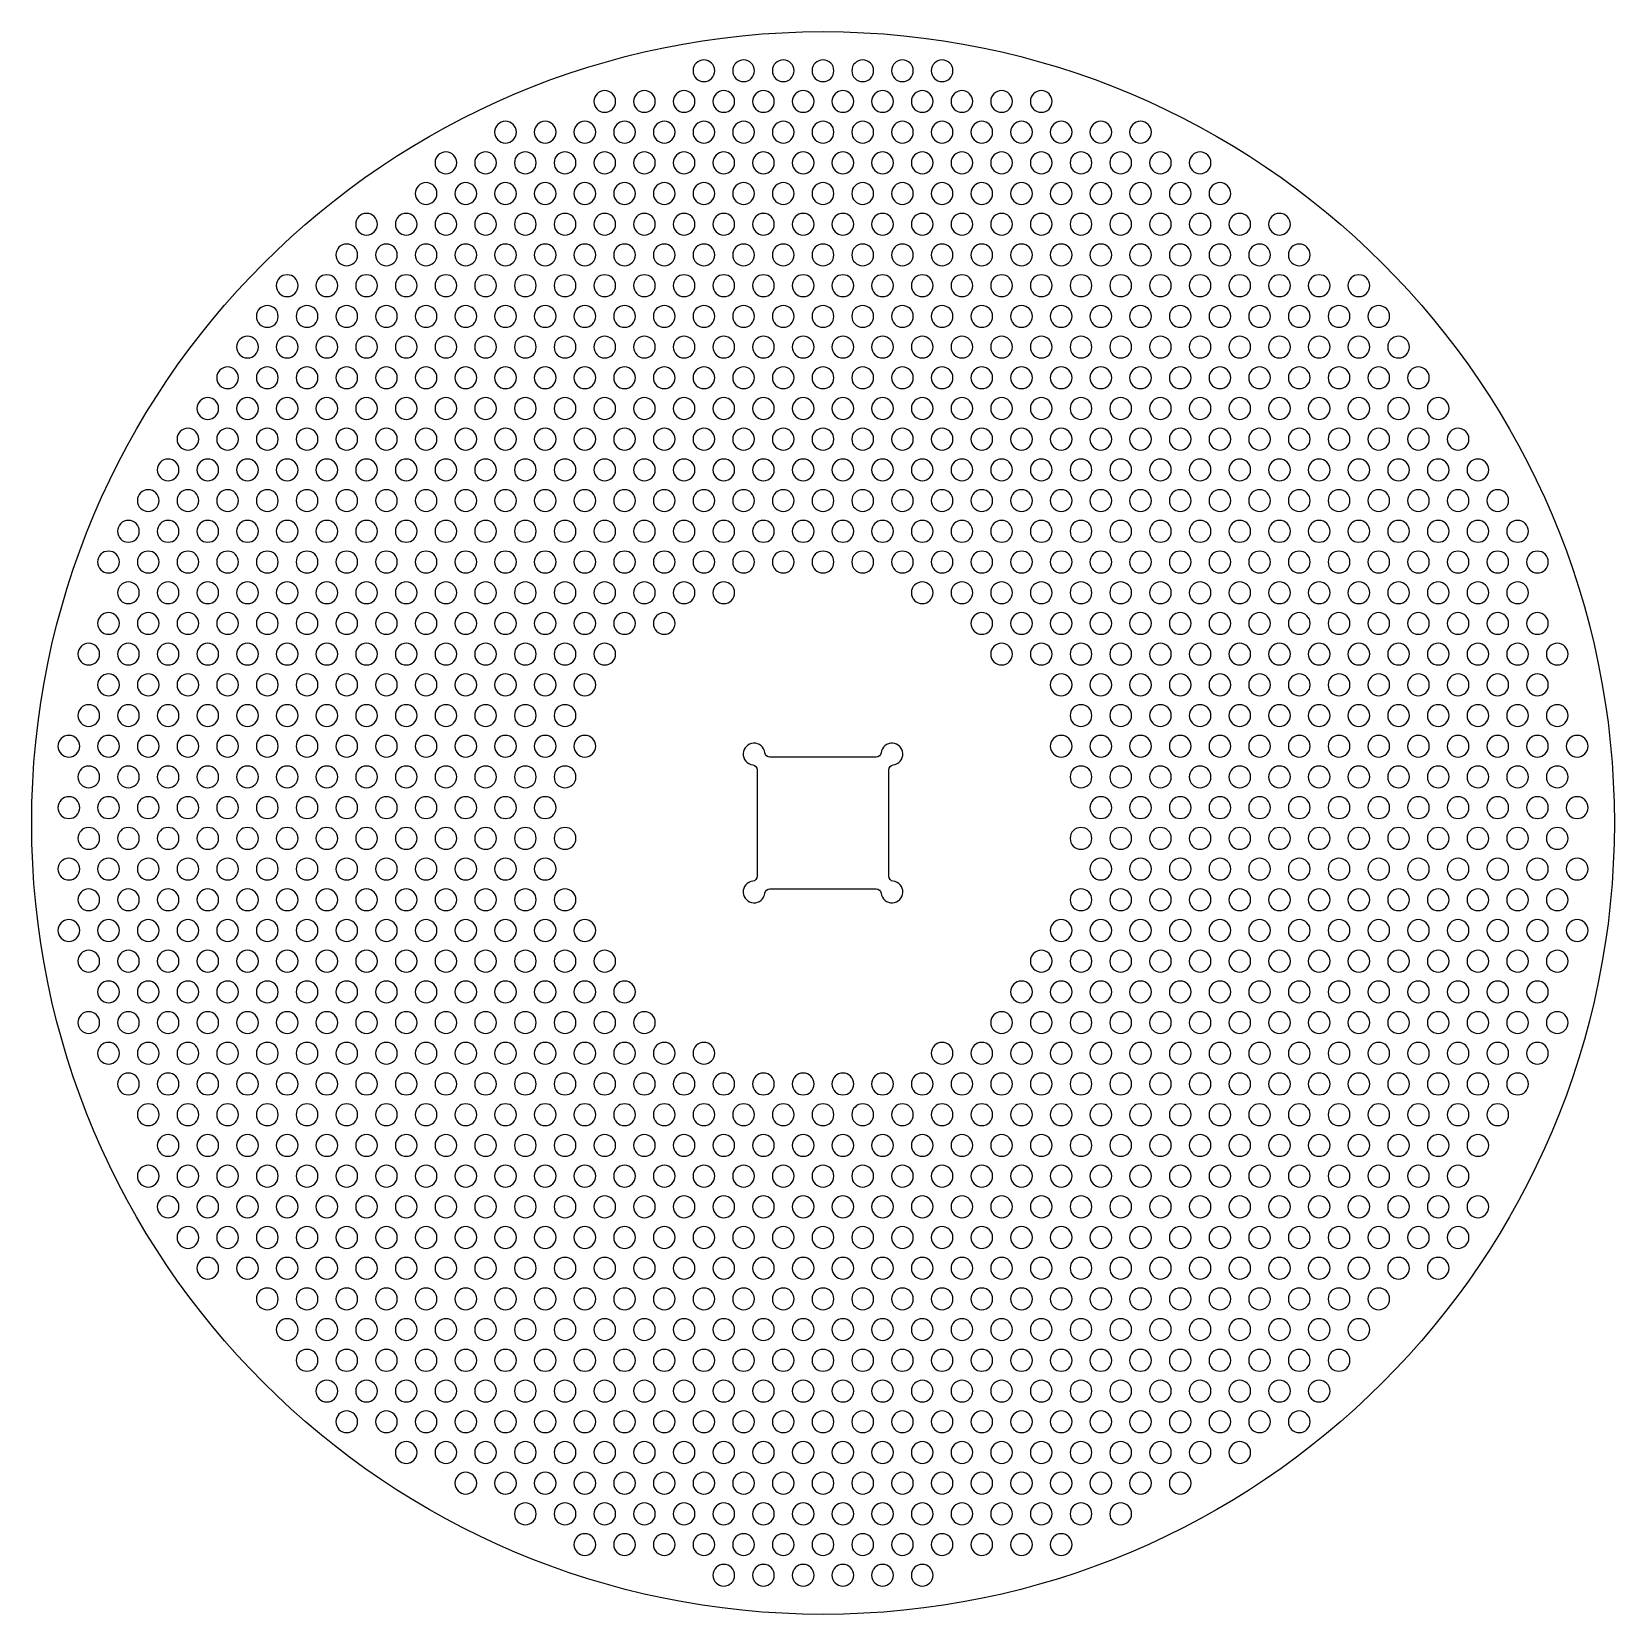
# Model space of a CAD drawing. Header units: millimetres. Extents: x 2717 to 2965, y -3 to 245.
import ezdxf

# ---------------------------------------------------------------- set-up
doc = ezdxf.new("R2010")
doc.units = ezdxf.units.MM
doc.layers.add('Livello 04', color=1, linetype='Continuous', true_color=0xff0000)
doc.layers.add('Predefinito', color=18, linetype='Continuous', true_color=0x000000)

msp = doc.modelspace()

# ---------------------------------------------------------------- linework, layer by layer
at = {"layer": 'Livello 04'}
for p, q in [((2831.17, 129.36), (2831.17, 112.71)), ((2849.79, 131.34), (2833.14, 131.34)), ((2851.77, 112.71), (2851.77, 129.36)), ((2833.14, 110.74), (2849.79, 110.74))]:
    msp.add_line(p, q, dxfattribs=at)
msp.add_circle((2841.47, 121.04), 124, dxfattribs=at)
for centre, start, end in [((2830.66, 131.85), 6.7281, 263.2719), ((2852.28, 131.85), 276.7281, 173.2719), ((2830.66, 110.23), 96.7281, 353.2719), ((2852.28, 110.23), 186.7281, 83.2719)]:
    msp.add_arc(centre, 1.7, start, end, dxfattribs=at)
at = {"layer": 'Livello 04', "extrusion": (0, 0, -1)}
for centre, start, end in [((-2833.14, 132.14), 270, 353.2719), ((-2849.79, 132.14), 186.7281, 270), ((-2830.37, 129.36), 96.7281, 180), ((-2852.57, 129.36), 0, 83.2719), ((-2830.37, 112.71), 180, 263.2719), ((-2852.57, 112.71), 276.7281, 360), ((-2833.14, 109.94), 6.7281, 90), ((-2849.79, 109.94), 90, 173.2719)]:
    msp.add_arc(centre, 0.8, start, end, dxfattribs=at)
at = {"layer": 'Predefinito', "color": 18, "true_color": 0x000000}
for points in [[(2822.81, 240.62), (2821.87, 240.62), (2821.1, 239.86), (2821.1, 238.92)], [(2824.51, 238.92), (2824.51, 239.86), (2823.75, 240.62), (2822.81, 240.62)], [(2829.03, 240.62), (2828.09, 240.62), (2827.32, 239.86), (2827.32, 238.92)], [(2830.73, 238.92), (2830.73, 239.86), (2829.97, 240.62), (2829.03, 240.62)], [(2835.25, 240.62), (2834.31, 240.62), (2833.54, 239.86), (2833.54, 238.92)], [(2836.95, 238.92), (2836.95, 239.86), (2836.19, 240.62), (2835.25, 240.62)], [(2841.47, 240.62), (2840.53, 240.62), (2839.76, 239.86), (2839.76, 238.92)], [(2843.17, 238.92), (2843.17, 239.86), (2842.41, 240.62), (2841.47, 240.62)], [(2847.69, 240.62), (2846.75, 240.62), (2845.98, 239.86), (2845.98, 238.92)], [(2849.39, 238.92), (2849.39, 239.86), (2848.63, 240.62), (2847.69, 240.62)], [(2853.91, 240.62), (2852.97, 240.62), (2852.2, 239.86), (2852.2, 238.92)], [(2855.61, 238.92), (2855.61, 239.86), (2854.85, 240.62), (2853.91, 240.62)], [(2860.13, 240.62), (2859.19, 240.62), (2858.42, 239.86), (2858.42, 238.92)], [(2861.83, 238.92), (2861.83, 239.86), (2861.07, 240.62), (2860.13, 240.62)], [(2821.1, 238.92), (2821.1, 237.97), (2821.87, 237.21), (2822.81, 237.21)], [(2822.81, 237.21), (2823.75, 237.21), (2824.51, 237.97), (2824.51, 238.92)], [(2827.32, 238.92), (2827.32, 237.97), (2828.09, 237.21), (2829.03, 237.21)], [(2829.03, 237.21), (2829.97, 237.21), (2830.73, 237.97), (2830.73, 238.92)], [(2833.54, 238.92), (2833.54, 237.97), (2834.31, 237.21), (2835.25, 237.21)], [(2835.25, 237.21), (2836.19, 237.21), (2836.95, 237.97), (2836.95, 238.92)], [(2839.76, 238.92), (2839.76, 237.97), (2840.53, 237.21), (2841.47, 237.21)], [(2841.47, 237.21), (2842.41, 237.21), (2843.17, 237.97), (2843.17, 238.92)], [(2845.98, 238.92), (2845.98, 237.97), (2846.75, 237.21), (2847.69, 237.21)], [(2847.69, 237.21), (2848.63, 237.21), (2849.39, 237.97), (2849.39, 238.92)], [(2852.2, 238.92), (2852.2, 237.97), (2852.97, 237.21), (2853.91, 237.21)], [(2853.91, 237.21), (2854.85, 237.21), (2855.61, 237.97), (2855.61, 238.92)], [(2858.42, 238.92), (2858.42, 237.97), (2859.19, 237.21), (2860.13, 237.21)], [(2860.13, 237.21), (2861.07, 237.21), (2861.83, 237.97), (2861.83, 238.92)], [(2807.26, 235.81), (2806.32, 235.81), (2805.56, 235.05), (2805.56, 234.1)], [(2808.97, 234.1), (2808.97, 235.05), (2808.2, 235.81), (2807.26, 235.81)], [(2813.48, 235.81), (2812.54, 235.81), (2811.78, 235.05), (2811.78, 234.1)], [(2815.18, 234.1), (2815.18, 235.05), (2814.42, 235.81), (2813.48, 235.81)], [(2819.7, 235.81), (2818.76, 235.81), (2818, 235.05), (2818, 234.1)], [(2821.4, 234.1), (2821.4, 235.05), (2820.64, 235.81), (2819.7, 235.81)], [(2825.92, 235.81), (2824.98, 235.81), (2824.21, 235.05), (2824.21, 234.1)], [(2827.62, 234.1), (2827.62, 235.05), (2826.86, 235.81), (2825.92, 235.81)], [(2832.14, 235.81), (2831.2, 235.81), (2830.43, 235.05), (2830.43, 234.1)], [(2833.84, 234.1), (2833.84, 235.05), (2833.08, 235.81), (2832.14, 235.81)], [(2838.36, 235.81), (2837.42, 235.81), (2836.65, 235.05), (2836.65, 234.1)], [(2840.06, 234.1), (2840.06, 235.05), (2839.3, 235.81), (2838.36, 235.81)], [(2844.58, 235.81), (2843.64, 235.81), (2842.87, 235.05), (2842.87, 234.1)], [(2846.28, 234.1), (2846.28, 235.05), (2845.52, 235.81), (2844.58, 235.81)], [(2850.8, 235.81), (2849.86, 235.81), (2849.09, 235.05), (2849.09, 234.1)], [(2852.5, 234.1), (2852.5, 235.05), (2851.74, 235.81), (2850.8, 235.81)], [(2857.02, 235.81), (2856.08, 235.81), (2855.31, 235.05), (2855.31, 234.1)], [(2858.72, 234.1), (2858.72, 235.05), (2857.96, 235.81), (2857.02, 235.81)], [(2863.24, 235.81), (2862.3, 235.81), (2861.53, 235.05), (2861.53, 234.1)], [(2864.94, 234.1), (2864.94, 235.05), (2864.18, 235.81), (2863.24, 235.81)], [(2869.46, 235.81), (2868.51, 235.81), (2867.75, 235.05), (2867.75, 234.1)], [(2871.16, 234.1), (2871.16, 235.05), (2870.4, 235.81), (2869.46, 235.81)], [(2875.68, 235.81), (2874.73, 235.81), (2873.97, 235.05), (2873.97, 234.1)], [(2877.38, 234.1), (2877.38, 235.05), (2876.62, 235.81), (2875.68, 235.81)], [(2805.56, 234.1), (2805.56, 233.16), (2806.32, 232.4), (2807.26, 232.4)], [(2807.26, 232.4), (2808.2, 232.4), (2808.97, 233.16), (2808.97, 234.1)], [(2811.78, 234.1), (2811.78, 233.16), (2812.54, 232.4), (2813.48, 232.4)], [(2813.48, 232.4), (2814.42, 232.4), (2815.18, 233.16), (2815.18, 234.1)], [(2818, 234.1), (2818, 233.16), (2818.76, 232.4), (2819.7, 232.4)], [(2819.7, 232.4), (2820.64, 232.4), (2821.4, 233.16), (2821.4, 234.1)], [(2824.21, 234.1), (2824.21, 233.16), (2824.98, 232.4), (2825.92, 232.4)], [(2825.92, 232.4), (2826.86, 232.4), (2827.62, 233.16), (2827.62, 234.1)], [(2830.43, 234.1), (2830.43, 233.16), (2831.2, 232.4), (2832.14, 232.4)], [(2832.14, 232.4), (2833.08, 232.4), (2833.84, 233.16), (2833.84, 234.1)], [(2836.65, 234.1), (2836.65, 233.16), (2837.42, 232.4), (2838.36, 232.4)], [(2838.36, 232.4), (2839.3, 232.4), (2840.06, 233.16), (2840.06, 234.1)], [(2842.87, 234.1), (2842.87, 233.16), (2843.64, 232.4), (2844.58, 232.4)], [(2844.58, 232.4), (2845.52, 232.4), (2846.28, 233.16), (2846.28, 234.1)], [(2849.09, 234.1), (2849.09, 233.16), (2849.86, 232.4), (2850.8, 232.4)], [(2850.8, 232.4), (2851.74, 232.4), (2852.5, 233.16), (2852.5, 234.1)], [(2855.31, 234.1), (2855.31, 233.16), (2856.08, 232.4), (2857.02, 232.4)], [(2857.02, 232.4), (2857.96, 232.4), (2858.72, 233.16), (2858.72, 234.1)], [(2861.53, 234.1), (2861.53, 233.16), (2862.3, 232.4), (2863.24, 232.4)], [(2863.24, 232.4), (2864.18, 232.4), (2864.94, 233.16), (2864.94, 234.1)], [(2867.75, 234.1), (2867.75, 233.16), (2868.51, 232.4), (2869.46, 232.4)], [(2869.46, 232.4), (2870.4, 232.4), (2871.16, 233.16), (2871.16, 234.1)], [(2873.97, 234.1), (2873.97, 233.16), (2874.73, 232.4), (2875.68, 232.4)], [(2875.68, 232.4), (2876.62, 232.4), (2877.38, 233.16), (2877.38, 234.1)], [(2791.71, 231), (2790.77, 231), (2790.01, 230.23), (2790.01, 229.29)], [(2793.42, 229.29), (2793.42, 230.23), (2792.65, 231), (2791.71, 231)], [(2797.93, 231), (2796.99, 231), (2796.23, 230.23), (2796.23, 229.29)], [(2799.64, 229.29), (2799.64, 230.23), (2798.87, 231), (2797.93, 231)], [(2804.15, 231), (2803.21, 231), (2802.45, 230.23), (2802.45, 229.29)], [(2805.86, 229.29), (2805.86, 230.23), (2805.09, 231), (2804.15, 231)], [(2810.37, 231), (2809.43, 231), (2808.67, 230.23), (2808.67, 229.29)], [(2812.08, 229.29), (2812.08, 230.23), (2811.31, 231), (2810.37, 231)], [(2816.59, 231), (2815.65, 231), (2814.89, 230.23), (2814.89, 229.29)], [(2818.29, 229.29), (2818.29, 230.23), (2817.53, 231), (2816.59, 231)], [(2822.81, 231), (2821.87, 231), (2821.1, 230.23), (2821.1, 229.29)], [(2824.51, 229.29), (2824.51, 230.23), (2823.75, 231), (2822.81, 231)], [(2829.03, 231), (2828.09, 231), (2827.32, 230.23), (2827.32, 229.29)], [(2830.73, 229.29), (2830.73, 230.23), (2829.97, 231), (2829.03, 231)], [(2835.25, 231), (2834.31, 231), (2833.54, 230.23), (2833.54, 229.29)], [(2836.95, 229.29), (2836.95, 230.23), (2836.19, 231), (2835.25, 231)], [(2841.47, 231), (2840.53, 231), (2839.76, 230.23), (2839.76, 229.29)], [(2843.17, 229.29), (2843.17, 230.23), (2842.41, 231), (2841.47, 231)], [(2847.69, 231), (2846.75, 231), (2845.98, 230.23), (2845.98, 229.29)], [(2849.39, 229.29), (2849.39, 230.23), (2848.63, 231), (2847.69, 231)], [(2853.91, 231), (2852.97, 231), (2852.2, 230.23), (2852.2, 229.29)], [(2855.61, 229.29), (2855.61, 230.23), (2854.85, 231), (2853.91, 231)], [(2860.13, 231), (2859.19, 231), (2858.42, 230.23), (2858.42, 229.29)], [(2861.83, 229.29), (2861.83, 230.23), (2861.07, 231), (2860.13, 231)], [(2866.35, 231), (2865.4, 231), (2864.64, 230.23), (2864.64, 229.29)], [(2868.05, 229.29), (2868.05, 230.23), (2867.29, 231), (2866.35, 231)], [(2872.57, 231), (2871.62, 231), (2870.86, 230.23), (2870.86, 229.29)], [(2874.27, 229.29), (2874.27, 230.23), (2873.51, 231), (2872.57, 231)], [(2878.79, 231), (2877.84, 231), (2877.08, 230.23), (2877.08, 229.29)], [(2880.49, 229.29), (2880.49, 230.23), (2879.73, 231), (2878.79, 231)], [(2885, 231), (2884.06, 231), (2883.3, 230.23), (2883.3, 229.29)], [(2886.71, 229.29), (2886.71, 230.23), (2885.95, 231), (2885, 231)], [(2891.22, 231), (2890.28, 231), (2889.52, 230.23), (2889.52, 229.29)], [(2892.93, 229.29), (2892.93, 230.23), (2892.17, 231), (2891.22, 231)], [(2790.01, 229.29), (2790.01, 228.35), (2790.77, 227.59), (2791.71, 227.59)], [(2791.71, 227.59), (2792.65, 227.59), (2793.42, 228.35), (2793.42, 229.29)], [(2796.23, 229.29), (2796.23, 228.35), (2796.99, 227.59), (2797.93, 227.59)], [(2797.93, 227.59), (2798.87, 227.59), (2799.64, 228.35), (2799.64, 229.29)], [(2802.45, 229.29), (2802.45, 228.35), (2803.21, 227.59), (2804.15, 227.59)], [(2804.15, 227.59), (2805.09, 227.59), (2805.86, 228.35), (2805.86, 229.29)], [(2808.67, 229.29), (2808.67, 228.35), (2809.43, 227.59), (2810.37, 227.59)], [(2810.37, 227.59), (2811.31, 227.59), (2812.08, 228.35), (2812.08, 229.29)], [(2814.89, 229.29), (2814.89, 228.35), (2815.65, 227.59), (2816.59, 227.59)], [(2816.59, 227.59), (2817.53, 227.59), (2818.29, 228.35), (2818.29, 229.29)], [(2821.1, 229.29), (2821.1, 228.35), (2821.87, 227.59), (2822.81, 227.59)], [(2822.81, 227.59), (2823.75, 227.59), (2824.51, 228.35), (2824.51, 229.29)], [(2827.32, 229.29), (2827.32, 228.35), (2828.09, 227.59), (2829.03, 227.59)], [(2829.03, 227.59), (2829.97, 227.59), (2830.73, 228.35), (2830.73, 229.29)], [(2833.54, 229.29), (2833.54, 228.35), (2834.31, 227.59), (2835.25, 227.59)], [(2835.25, 227.59), (2836.19, 227.59), (2836.95, 228.35), (2836.95, 229.29)], [(2839.76, 229.29), (2839.76, 228.35), (2840.53, 227.59), (2841.47, 227.59)], [(2841.47, 227.59), (2842.41, 227.59), (2843.17, 228.35), (2843.17, 229.29)], [(2845.98, 229.29), (2845.98, 228.35), (2846.75, 227.59), (2847.69, 227.59)], [(2847.69, 227.59), (2848.63, 227.59), (2849.39, 228.35), (2849.39, 229.29)], [(2852.2, 229.29), (2852.2, 228.35), (2852.97, 227.59), (2853.91, 227.59)], [(2853.91, 227.59), (2854.85, 227.59), (2855.61, 228.35), (2855.61, 229.29)], [(2858.42, 229.29), (2858.42, 228.35), (2859.19, 227.59), (2860.13, 227.59)], [(2860.13, 227.59), (2861.07, 227.59), (2861.83, 228.35), (2861.83, 229.29)], [(2864.64, 229.29), (2864.64, 228.35), (2865.4, 227.59), (2866.35, 227.59)], [(2866.35, 227.59), (2867.29, 227.59), (2868.05, 228.35), (2868.05, 229.29)], [(2870.86, 229.29), (2870.86, 228.35), (2871.62, 227.59), (2872.57, 227.59)], [(2872.57, 227.59), (2873.51, 227.59), (2874.27, 228.35), (2874.27, 229.29)], [(2877.08, 229.29), (2877.08, 228.35), (2877.84, 227.59), (2878.79, 227.59)], [(2878.79, 227.59), (2879.73, 227.59), (2880.49, 228.35), (2880.49, 229.29)], [(2883.3, 229.29), (2883.3, 228.35), (2884.06, 227.59), (2885, 227.59)], [(2885, 227.59), (2885.95, 227.59), (2886.71, 228.35), (2886.71, 229.29)], [(2889.52, 229.29), (2889.52, 228.35), (2890.28, 227.59), (2891.22, 227.59)], [(2891.22, 227.59), (2892.17, 227.59), (2892.93, 228.35), (2892.93, 229.29)], [(2782.38, 226.19), (2781.44, 226.19), (2780.68, 225.42), (2780.68, 224.48)], [(2784.09, 224.48), (2784.09, 225.42), (2783.32, 226.19), (2782.38, 226.19)], [(2788.6, 226.19), (2787.66, 226.19), (2786.9, 225.42), (2786.9, 224.48)], [(2790.31, 224.48), (2790.31, 225.42), (2789.54, 226.19), (2788.6, 226.19)], [(2794.82, 226.19), (2793.88, 226.19), (2793.12, 225.42), (2793.12, 224.48)], [(2796.53, 224.48), (2796.53, 225.42), (2795.76, 226.19), (2794.82, 226.19)], [(2801.04, 226.19), (2800.1, 226.19), (2799.34, 225.42), (2799.34, 224.48)], [(2802.75, 224.48), (2802.75, 225.42), (2801.98, 226.19), (2801.04, 226.19)], [(2807.26, 226.19), (2806.32, 226.19), (2805.56, 225.42), (2805.56, 224.48)], [(2808.97, 224.48), (2808.97, 225.42), (2808.2, 226.19), (2807.26, 226.19)], [(2813.48, 226.19), (2812.54, 226.19), (2811.78, 225.42), (2811.78, 224.48)], [(2815.18, 224.48), (2815.18, 225.42), (2814.42, 226.19), (2813.48, 226.19)], [(2819.7, 226.19), (2818.76, 226.19), (2818, 225.42), (2818, 224.48)], [(2821.4, 224.48), (2821.4, 225.42), (2820.64, 226.19), (2819.7, 226.19)], [(2825.92, 226.19), (2824.98, 226.19), (2824.21, 225.42), (2824.21, 224.48)], [(2827.62, 224.48), (2827.62, 225.42), (2826.86, 226.19), (2825.92, 226.19)], [(2832.14, 226.19), (2831.2, 226.19), (2830.43, 225.42), (2830.43, 224.48)], [(2833.84, 224.48), (2833.84, 225.42), (2833.08, 226.19), (2832.14, 226.19)], [(2838.36, 226.19), (2837.42, 226.19), (2836.65, 225.42), (2836.65, 224.48)], [(2840.06, 224.48), (2840.06, 225.42), (2839.3, 226.19), (2838.36, 226.19)], [(2844.58, 226.19), (2843.64, 226.19), (2842.87, 225.42), (2842.87, 224.48)], [(2846.28, 224.48), (2846.28, 225.42), (2845.52, 226.19), (2844.58, 226.19)], [(2850.8, 226.19), (2849.86, 226.19), (2849.09, 225.42), (2849.09, 224.48)], [(2852.5, 224.48), (2852.5, 225.42), (2851.74, 226.19), (2850.8, 226.19)], [(2857.02, 226.19), (2856.08, 226.19), (2855.31, 225.42), (2855.31, 224.48)], [(2858.72, 224.48), (2858.72, 225.42), (2857.96, 226.19), (2857.02, 226.19)], [(2863.24, 226.19), (2862.3, 226.19), (2861.53, 225.42), (2861.53, 224.48)], [(2864.94, 224.48), (2864.94, 225.42), (2864.18, 226.19), (2863.24, 226.19)], [(2869.46, 226.19), (2868.51, 226.19), (2867.75, 225.42), (2867.75, 224.48)], [(2871.16, 224.48), (2871.16, 225.42), (2870.4, 226.19), (2869.46, 226.19)], [(2875.68, 226.19), (2874.73, 226.19), (2873.97, 225.42), (2873.97, 224.48)], [(2877.38, 224.48), (2877.38, 225.42), (2876.62, 226.19), (2875.68, 226.19)], [(2881.89, 226.19), (2880.95, 226.19), (2880.19, 225.42), (2880.19, 224.48)], [(2883.6, 224.48), (2883.6, 225.42), (2882.84, 226.19), (2881.89, 226.19)], [(2888.11, 226.19), (2887.17, 226.19), (2886.41, 225.42), (2886.41, 224.48)], [(2889.82, 224.48), (2889.82, 225.42), (2889.06, 226.19), (2888.11, 226.19)], [(2894.33, 226.19), (2893.39, 226.19), (2892.63, 225.42), (2892.63, 224.48)], [(2896.04, 224.48), (2896.04, 225.42), (2895.28, 226.19), (2894.33, 226.19)], [(2900.55, 226.19), (2899.61, 226.19), (2898.85, 225.42), (2898.85, 224.48)], [(2902.26, 224.48), (2902.26, 225.42), (2901.49, 226.19), (2900.55, 226.19)], [(2780.68, 224.48), (2780.68, 223.54), (2781.44, 222.78), (2782.38, 222.78)], [(2782.38, 222.78), (2783.32, 222.78), (2784.09, 223.54), (2784.09, 224.48)], [(2786.9, 224.48), (2786.9, 223.54), (2787.66, 222.78), (2788.6, 222.78)], [(2788.6, 222.78), (2789.54, 222.78), (2790.31, 223.54), (2790.31, 224.48)], [(2793.12, 224.48), (2793.12, 223.54), (2793.88, 222.78), (2794.82, 222.78)], [(2794.82, 222.78), (2795.76, 222.78), (2796.53, 223.54), (2796.53, 224.48)], [(2799.34, 224.48), (2799.34, 223.54), (2800.1, 222.78), (2801.04, 222.78)], [(2801.04, 222.78), (2801.98, 222.78), (2802.75, 223.54), (2802.75, 224.48)], [(2805.56, 224.48), (2805.56, 223.54), (2806.32, 222.78), (2807.26, 222.78)], [(2807.26, 222.78), (2808.2, 222.78), (2808.97, 223.54), (2808.97, 224.48)], [(2811.78, 224.48), (2811.78, 223.54), (2812.54, 222.78), (2813.48, 222.78)], [(2813.48, 222.78), (2814.42, 222.78), (2815.18, 223.54), (2815.18, 224.48)], [(2818, 224.48), (2818, 223.54), (2818.76, 222.78), (2819.7, 222.78)], [(2819.7, 222.78), (2820.64, 222.78), (2821.4, 223.54), (2821.4, 224.48)], [(2824.21, 224.48), (2824.21, 223.54), (2824.98, 222.78), (2825.92, 222.78)], [(2825.92, 222.78), (2826.86, 222.78), (2827.62, 223.54), (2827.62, 224.48)], [(2830.43, 224.48), (2830.43, 223.54), (2831.2, 222.78), (2832.14, 222.78)], [(2832.14, 222.78), (2833.08, 222.78), (2833.84, 223.54), (2833.84, 224.48)], [(2836.65, 224.48), (2836.65, 223.54), (2837.42, 222.78), (2838.36, 222.78)], [(2838.36, 222.78), (2839.3, 222.78), (2840.06, 223.54), (2840.06, 224.48)], [(2842.87, 224.48), (2842.87, 223.54), (2843.64, 222.78), (2844.58, 222.78)], [(2844.58, 222.78), (2845.52, 222.78), (2846.28, 223.54), (2846.28, 224.48)], [(2849.09, 224.48), (2849.09, 223.54), (2849.86, 222.78), (2850.8, 222.78)], [(2850.8, 222.78), (2851.74, 222.78), (2852.5, 223.54), (2852.5, 224.48)], [(2855.31, 224.48), (2855.31, 223.54), (2856.08, 222.78), (2857.02, 222.78)], [(2857.02, 222.78), (2857.96, 222.78), (2858.72, 223.54), (2858.72, 224.48)], [(2861.53, 224.48), (2861.53, 223.54), (2862.3, 222.78), (2863.24, 222.78)], [(2863.24, 222.78), (2864.18, 222.78), (2864.94, 223.54), (2864.94, 224.48)], [(2867.75, 224.48), (2867.75, 223.54), (2868.51, 222.78), (2869.46, 222.78)], [(2869.46, 222.78), (2870.4, 222.78), (2871.16, 223.54), (2871.16, 224.48)], [(2873.97, 224.48), (2873.97, 223.54), (2874.73, 222.78), (2875.68, 222.78)], [(2875.68, 222.78), (2876.62, 222.78), (2877.38, 223.54), (2877.38, 224.48)], [(2880.19, 224.48), (2880.19, 223.54), (2880.95, 222.78), (2881.89, 222.78)], [(2881.89, 222.78), (2882.84, 222.78), (2883.6, 223.54), (2883.6, 224.48)], [(2886.41, 224.48), (2886.41, 223.54), (2887.17, 222.78), (2888.11, 222.78)], [(2888.11, 222.78), (2889.06, 222.78), (2889.82, 223.54), (2889.82, 224.48)], [(2892.63, 224.48), (2892.63, 223.54), (2893.39, 222.78), (2894.33, 222.78)], [(2894.33, 222.78), (2895.28, 222.78), (2896.04, 223.54), (2896.04, 224.48)], [(2898.85, 224.48), (2898.85, 223.54), (2899.61, 222.78), (2900.55, 222.78)], [(2900.55, 222.78), (2901.49, 222.78), (2902.26, 223.54), (2902.26, 224.48)], [(2779.27, 221.38), (2778.33, 221.38), (2777.57, 220.61), (2777.57, 219.67)], [(2780.98, 219.67), (2780.98, 220.61), (2780.21, 221.38), (2779.27, 221.38)], [(2785.49, 221.38), (2784.55, 221.38), (2783.79, 220.61), (2783.79, 219.67)], [(2787.2, 219.67), (2787.2, 220.61), (2786.43, 221.38), (2785.49, 221.38)], [(2791.71, 221.38), (2790.77, 221.38), (2790.01, 220.61), (2790.01, 219.67)], [(2793.42, 219.67), (2793.42, 220.61), (2792.65, 221.38), (2791.71, 221.38)], [(2797.93, 221.38), (2796.99, 221.38), (2796.23, 220.61), (2796.23, 219.67)], [(2799.64, 219.67), (2799.64, 220.61), (2798.87, 221.38), (2797.93, 221.38)], [(2804.15, 221.38), (2803.21, 221.38), (2802.45, 220.61), (2802.45, 219.67)], [(2805.86, 219.67), (2805.86, 220.61), (2805.09, 221.38), (2804.15, 221.38)], [(2810.37, 221.38), (2809.43, 221.38), (2808.67, 220.61), (2808.67, 219.67)], [(2812.08, 219.67), (2812.08, 220.61), (2811.31, 221.38), (2810.37, 221.38)], [(2816.59, 221.38), (2815.65, 221.38), (2814.89, 220.61), (2814.89, 219.67)], [(2818.29, 219.67), (2818.29, 220.61), (2817.53, 221.38), (2816.59, 221.38)], [(2822.81, 221.38), (2821.87, 221.38), (2821.1, 220.61), (2821.1, 219.67)], [(2824.51, 219.67), (2824.51, 220.61), (2823.75, 221.38), (2822.81, 221.38)], [(2829.03, 221.38), (2828.09, 221.38), (2827.32, 220.61), (2827.32, 219.67)], [(2830.73, 219.67), (2830.73, 220.61), (2829.97, 221.38), (2829.03, 221.38)], [(2835.25, 221.38), (2834.31, 221.38), (2833.54, 220.61), (2833.54, 219.67)], [(2836.95, 219.67), (2836.95, 220.61), (2836.19, 221.38), (2835.25, 221.38)], [(2841.47, 221.38), (2840.53, 221.38), (2839.76, 220.61), (2839.76, 219.67)], [(2843.17, 219.67), (2843.17, 220.61), (2842.41, 221.38), (2841.47, 221.38)], [(2847.69, 221.38), (2846.75, 221.38), (2845.98, 220.61), (2845.98, 219.67)], [(2849.39, 219.67), (2849.39, 220.61), (2848.63, 221.38), (2847.69, 221.38)], [(2853.91, 221.38), (2852.97, 221.38), (2852.2, 220.61), (2852.2, 219.67)], [(2855.61, 219.67), (2855.61, 220.61), (2854.85, 221.38), (2853.91, 221.38)], [(2860.13, 221.38), (2859.19, 221.38), (2858.42, 220.61), (2858.42, 219.67)], [(2861.83, 219.67), (2861.83, 220.61), (2861.07, 221.38), (2860.13, 221.38)], [(2866.35, 221.38), (2865.4, 221.38), (2864.64, 220.61), (2864.64, 219.67)], [(2868.05, 219.67), (2868.05, 220.61), (2867.29, 221.38), (2866.35, 221.38)], [(2872.57, 221.38), (2871.62, 221.38), (2870.86, 220.61), (2870.86, 219.67)], [(2874.27, 219.67), (2874.27, 220.61), (2873.51, 221.38), (2872.57, 221.38)], [(2878.79, 221.38), (2877.84, 221.38), (2877.08, 220.61), (2877.08, 219.67)], [(2880.49, 219.67), (2880.49, 220.61), (2879.73, 221.38), (2878.79, 221.38)], [(2885, 221.38), (2884.06, 221.38), (2883.3, 220.61), (2883.3, 219.67)], [(2886.71, 219.67), (2886.71, 220.61), (2885.95, 221.38), (2885, 221.38)], [(2891.22, 221.38), (2890.28, 221.38), (2889.52, 220.61), (2889.52, 219.67)], [(2892.93, 219.67), (2892.93, 220.61), (2892.17, 221.38), (2891.22, 221.38)], [(2897.44, 221.38), (2896.5, 221.38), (2895.74, 220.61), (2895.74, 219.67)], [(2899.15, 219.67), (2899.15, 220.61), (2898.39, 221.38), (2897.44, 221.38)], [(2903.66, 221.38), (2902.72, 221.38), (2901.96, 220.61), (2901.96, 219.67)], [(2905.37, 219.67), (2905.37, 220.61), (2904.6, 221.38), (2903.66, 221.38)], [(2777.57, 219.67), (2777.57, 218.73), (2778.33, 217.97), (2779.27, 217.97)], [(2779.27, 217.97), (2780.21, 217.97), (2780.98, 218.73), (2780.98, 219.67)], [(2783.79, 219.67), (2783.79, 218.73), (2784.55, 217.97), (2785.49, 217.97)], [(2785.49, 217.97), (2786.43, 217.97), (2787.2, 218.73), (2787.2, 219.67)], [(2790.01, 219.67), (2790.01, 218.73), (2790.77, 217.97), (2791.71, 217.97)], [(2791.71, 217.97), (2792.65, 217.97), (2793.42, 218.73), (2793.42, 219.67)], [(2796.23, 219.67), (2796.23, 218.73), (2796.99, 217.97), (2797.93, 217.97)], [(2797.93, 217.97), (2798.87, 217.97), (2799.64, 218.73), (2799.64, 219.67)], [(2802.45, 219.67), (2802.45, 218.73), (2803.21, 217.97), (2804.15, 217.97)], [(2804.15, 217.97), (2805.09, 217.97), (2805.86, 218.73), (2805.86, 219.67)], [(2808.67, 219.67), (2808.67, 218.73), (2809.43, 217.97), (2810.37, 217.97)], [(2810.37, 217.97), (2811.31, 217.97), (2812.08, 218.73), (2812.08, 219.67)], [(2814.89, 219.67), (2814.89, 218.73), (2815.65, 217.97), (2816.59, 217.97)], [(2816.59, 217.97), (2817.53, 217.97), (2818.29, 218.73), (2818.29, 219.67)], [(2821.1, 219.67), (2821.1, 218.73), (2821.87, 217.97), (2822.81, 217.97)], [(2822.81, 217.97), (2823.75, 217.97), (2824.51, 218.73), (2824.51, 219.67)], [(2827.32, 219.67), (2827.32, 218.73), (2828.09, 217.97), (2829.03, 217.97)], [(2829.03, 217.97), (2829.97, 217.97), (2830.73, 218.73), (2830.73, 219.67)], [(2833.54, 219.67), (2833.54, 218.73), (2834.31, 217.97), (2835.25, 217.97)], [(2835.25, 217.97), (2836.19, 217.97), (2836.95, 218.73), (2836.95, 219.67)], [(2839.76, 219.67), (2839.76, 218.73), (2840.53, 217.97), (2841.47, 217.97)], [(2841.47, 217.97), (2842.41, 217.97), (2843.17, 218.73), (2843.17, 219.67)], [(2845.98, 219.67), (2845.98, 218.73), (2846.75, 217.97), (2847.69, 217.97)], [(2847.69, 217.97), (2848.63, 217.97), (2849.39, 218.73), (2849.39, 219.67)], [(2852.2, 219.67), (2852.2, 218.73), (2852.97, 217.97), (2853.91, 217.97)], [(2853.91, 217.97), (2854.85, 217.97), (2855.61, 218.73), (2855.61, 219.67)], [(2858.42, 219.67), (2858.42, 218.73), (2859.19, 217.97), (2860.13, 217.97)], [(2860.13, 217.97), (2861.07, 217.97), (2861.83, 218.73), (2861.83, 219.67)], [(2864.64, 219.67), (2864.64, 218.73), (2865.4, 217.97), (2866.35, 217.97)], [(2866.35, 217.97), (2867.29, 217.97), (2868.05, 218.73), (2868.05, 219.67)], [(2870.86, 219.67), (2870.86, 218.73), (2871.62, 217.97), (2872.57, 217.97)], [(2872.57, 217.97), (2873.51, 217.97), (2874.27, 218.73), (2874.27, 219.67)], [(2877.08, 219.67), (2877.08, 218.73), (2877.84, 217.97), (2878.79, 217.97)], [(2878.79, 217.97), (2879.73, 217.97), (2880.49, 218.73), (2880.49, 219.67)], [(2883.3, 219.67), (2883.3, 218.73), (2884.06, 217.97), (2885, 217.97)], [(2885, 217.97), (2885.95, 217.97), (2886.71, 218.73), (2886.71, 219.67)], [(2889.52, 219.67), (2889.52, 218.73), (2890.28, 217.97), (2891.22, 217.97)], [(2891.22, 217.97), (2892.17, 217.97), (2892.93, 218.73), (2892.93, 219.67)], [(2895.74, 219.67), (2895.74, 218.73), (2896.5, 217.97), (2897.44, 217.97)], [(2897.44, 217.97), (2898.39, 217.97), (2899.15, 218.73), (2899.15, 219.67)], [(2901.96, 219.67), (2901.96, 218.73), (2902.72, 217.97), (2903.66, 217.97)], [(2903.66, 217.97), (2904.6, 217.97), (2905.37, 218.73), (2905.37, 219.67)], [(2769.94, 216.56), (2769, 216.56), (2768.24, 215.8), (2768.24, 214.86)], [(2771.65, 214.86), (2771.65, 215.8), (2770.89, 216.56), (2769.94, 216.56)], [(2776.16, 216.56), (2775.22, 216.56), (2774.46, 215.8), (2774.46, 214.86)], [(2777.87, 214.86), (2777.87, 215.8), (2777.1, 216.56), (2776.16, 216.56)], [(2782.38, 216.56), (2781.44, 216.56), (2780.68, 215.8), (2780.68, 214.86)], [(2784.09, 214.86), (2784.09, 215.8), (2783.32, 216.56), (2782.38, 216.56)], [(2788.6, 216.56), (2787.66, 216.56), (2786.9, 215.8), (2786.9, 214.86)], [(2790.31, 214.86), (2790.31, 215.8), (2789.54, 216.56), (2788.6, 216.56)], [(2794.82, 216.56), (2793.88, 216.56), (2793.12, 215.8), (2793.12, 214.86)], [(2796.53, 214.86), (2796.53, 215.8), (2795.76, 216.56), (2794.82, 216.56)], [(2801.04, 216.56), (2800.1, 216.56), (2799.34, 215.8), (2799.34, 214.86)], [(2802.75, 214.86), (2802.75, 215.8), (2801.98, 216.56), (2801.04, 216.56)], [(2807.26, 216.56), (2806.32, 216.56), (2805.56, 215.8), (2805.56, 214.86)], [(2808.97, 214.86), (2808.97, 215.8), (2808.2, 216.56), (2807.26, 216.56)], [(2813.48, 216.56), (2812.54, 216.56), (2811.78, 215.8), (2811.78, 214.86)], [(2815.18, 214.86), (2815.18, 215.8), (2814.42, 216.56), (2813.48, 216.56)], [(2819.7, 216.56), (2818.76, 216.56), (2818, 215.8), (2818, 214.86)], [(2821.4, 214.86), (2821.4, 215.8), (2820.64, 216.56), (2819.7, 216.56)], [(2825.92, 216.56), (2824.98, 216.56), (2824.21, 215.8), (2824.21, 214.86)], [(2827.62, 214.86), (2827.62, 215.8), (2826.86, 216.56), (2825.92, 216.56)], [(2832.14, 216.56), (2831.2, 216.56), (2830.43, 215.8), (2830.43, 214.86)], [(2833.84, 214.86), (2833.84, 215.8), (2833.08, 216.56), (2832.14, 216.56)], [(2838.36, 216.56), (2837.42, 216.56), (2836.65, 215.8), (2836.65, 214.86)], [(2840.06, 214.86), (2840.06, 215.8), (2839.3, 216.56), (2838.36, 216.56)], [(2844.58, 216.56), (2843.64, 216.56), (2842.87, 215.8), (2842.87, 214.86)], [(2846.28, 214.86), (2846.28, 215.8), (2845.52, 216.56), (2844.58, 216.56)], [(2850.8, 216.56), (2849.86, 216.56), (2849.09, 215.8), (2849.09, 214.86)], [(2852.5, 214.86), (2852.5, 215.8), (2851.74, 216.56), (2850.8, 216.56)], [(2857.02, 216.56), (2856.08, 216.56), (2855.31, 215.8), (2855.31, 214.86)], [(2858.72, 214.86), (2858.72, 215.8), (2857.96, 216.56), (2857.02, 216.56)], [(2863.24, 216.56), (2862.3, 216.56), (2861.53, 215.8), (2861.53, 214.86)], [(2864.94, 214.86), (2864.94, 215.8), (2864.18, 216.56), (2863.24, 216.56)], [(2869.46, 216.56), (2868.51, 216.56), (2867.75, 215.8), (2867.75, 214.86)], [(2871.16, 214.86), (2871.16, 215.8), (2870.4, 216.56), (2869.46, 216.56)], [(2875.68, 216.56), (2874.73, 216.56), (2873.97, 215.8), (2873.97, 214.86)], [(2877.38, 214.86), (2877.38, 215.8), (2876.62, 216.56), (2875.68, 216.56)], [(2881.89, 216.56), (2880.95, 216.56), (2880.19, 215.8), (2880.19, 214.86)], [(2883.6, 214.86), (2883.6, 215.8), (2882.84, 216.56), (2881.89, 216.56)], [(2888.11, 216.56), (2887.17, 216.56), (2886.41, 215.8), (2886.41, 214.86)], [(2889.82, 214.86), (2889.82, 215.8), (2889.06, 216.56), (2888.11, 216.56)], [(2894.33, 216.56), (2893.39, 216.56), (2892.63, 215.8), (2892.63, 214.86)], [(2896.04, 214.86), (2896.04, 215.8), (2895.28, 216.56), (2894.33, 216.56)], [(2900.55, 216.56), (2899.61, 216.56), (2898.85, 215.8), (2898.85, 214.86)], [(2902.26, 214.86), (2902.26, 215.8), (2901.49, 216.56), (2900.55, 216.56)], [(2906.77, 216.56), (2905.83, 216.56), (2905.07, 215.8), (2905.07, 214.86)], [(2908.48, 214.86), (2908.48, 215.8), (2907.71, 216.56), (2906.77, 216.56)], [(2912.99, 216.56), (2912.05, 216.56), (2911.29, 215.8), (2911.29, 214.86)], [(2914.7, 214.86), (2914.7, 215.8), (2913.93, 216.56), (2912.99, 216.56)], [(2768.24, 214.86), (2768.24, 213.92), (2769, 213.16), (2769.94, 213.16)], [(2769.94, 213.16), (2770.89, 213.16), (2771.65, 213.92), (2771.65, 214.86)], [(2774.46, 214.86), (2774.46, 213.92), (2775.22, 213.16), (2776.16, 213.16)], [(2776.16, 213.16), (2777.1, 213.16), (2777.87, 213.92), (2777.87, 214.86)], [(2780.68, 214.86), (2780.68, 213.92), (2781.44, 213.16), (2782.38, 213.16)], [(2782.38, 213.16), (2783.32, 213.16), (2784.09, 213.92), (2784.09, 214.86)], [(2786.9, 214.86), (2786.9, 213.92), (2787.66, 213.16), (2788.6, 213.16)], [(2788.6, 213.16), (2789.54, 213.16), (2790.31, 213.92), (2790.31, 214.86)], [(2793.12, 214.86), (2793.12, 213.92), (2793.88, 213.16), (2794.82, 213.16)], [(2794.82, 213.16), (2795.76, 213.16), (2796.53, 213.92), (2796.53, 214.86)], [(2799.34, 214.86), (2799.34, 213.92), (2800.1, 213.16), (2801.04, 213.16)], [(2801.04, 213.16), (2801.98, 213.16), (2802.75, 213.92), (2802.75, 214.86)], [(2805.56, 214.86), (2805.56, 213.92), (2806.32, 213.16), (2807.26, 213.16)], [(2807.26, 213.16), (2808.2, 213.16), (2808.97, 213.92), (2808.97, 214.86)], [(2811.78, 214.86), (2811.78, 213.92), (2812.54, 213.16), (2813.48, 213.16)], [(2813.48, 213.16), (2814.42, 213.16), (2815.18, 213.92), (2815.18, 214.86)], [(2818, 214.86), (2818, 213.92), (2818.76, 213.16), (2819.7, 213.16)], [(2819.7, 213.16), (2820.64, 213.16), (2821.4, 213.92), (2821.4, 214.86)], [(2824.21, 214.86), (2824.21, 213.92), (2824.98, 213.16), (2825.92, 213.16)], [(2825.92, 213.16), (2826.86, 213.16), (2827.62, 213.92), (2827.62, 214.86)], [(2830.43, 214.86), (2830.43, 213.92), (2831.2, 213.16), (2832.14, 213.16)], [(2832.14, 213.16), (2833.08, 213.16), (2833.84, 213.92), (2833.84, 214.86)], [(2836.65, 214.86), (2836.65, 213.92), (2837.42, 213.16), (2838.36, 213.16)], [(2838.36, 213.16), (2839.3, 213.16), (2840.06, 213.92), (2840.06, 214.86)], [(2842.87, 214.86), (2842.87, 213.92), (2843.64, 213.16), (2844.58, 213.16)], [(2844.58, 213.16), (2845.52, 213.16), (2846.28, 213.92), (2846.28, 214.86)], [(2849.09, 214.86), (2849.09, 213.92), (2849.86, 213.16), (2850.8, 213.16)], [(2850.8, 213.16), (2851.74, 213.16), (2852.5, 213.92), (2852.5, 214.86)], [(2855.31, 214.86), (2855.31, 213.92), (2856.08, 213.16), (2857.02, 213.16)], [(2857.02, 213.16), (2857.96, 213.16), (2858.72, 213.92), (2858.72, 214.86)], [(2861.53, 214.86), (2861.53, 213.92), (2862.3, 213.16), (2863.24, 213.16)], [(2863.24, 213.16), (2864.18, 213.16), (2864.94, 213.92), (2864.94, 214.86)], [(2867.75, 214.86), (2867.75, 213.92), (2868.51, 213.16), (2869.46, 213.16)], [(2869.46, 213.16), (2870.4, 213.16), (2871.16, 213.92), (2871.16, 214.86)], [(2873.97, 214.86), (2873.97, 213.92), (2874.73, 213.16), (2875.68, 213.16)], [(2875.68, 213.16), (2876.62, 213.16), (2877.38, 213.92), (2877.38, 214.86)], [(2880.19, 214.86), (2880.19, 213.92), (2880.95, 213.16), (2881.89, 213.16)], [(2881.89, 213.16), (2882.84, 213.16), (2883.6, 213.92), (2883.6, 214.86)], [(2886.41, 214.86), (2886.41, 213.92), (2887.17, 213.16), (2888.11, 213.16)], [(2888.11, 213.16), (2889.06, 213.16), (2889.82, 213.92), (2889.82, 214.86)], [(2892.63, 214.86), (2892.63, 213.92), (2893.39, 213.16), (2894.33, 213.16)], [(2894.33, 213.16), (2895.28, 213.16), (2896.04, 213.92), (2896.04, 214.86)], [(2898.85, 214.86), (2898.85, 213.92), (2899.61, 213.16), (2900.55, 213.16)], [(2900.55, 213.16), (2901.49, 213.16), (2902.26, 213.92), (2902.26, 214.86)], [(2905.07, 214.86), (2905.07, 213.92), (2905.83, 213.16), (2906.77, 213.16)], [(2906.77, 213.16), (2907.71, 213.16), (2908.48, 213.92), (2908.48, 214.86)], [(2911.29, 214.86), (2911.29, 213.92), (2912.05, 213.16), (2912.99, 213.16)], [(2912.99, 213.16), (2913.93, 213.16), (2914.7, 213.92), (2914.7, 214.86)], [(2766.83, 211.75), (2765.89, 211.75), (2765.13, 210.99), (2765.13, 210.05)], [(2768.54, 210.05), (2768.54, 210.99), (2767.78, 211.75), (2766.83, 211.75)], [(2773.05, 211.75), (2772.11, 211.75), (2771.35, 210.99), (2771.35, 210.05)], [(2774.76, 210.05), (2774.76, 210.99), (2773.99, 211.75), (2773.05, 211.75)], [(2779.27, 211.75), (2778.33, 211.75), (2777.57, 210.99), (2777.57, 210.05)], [(2780.98, 210.05), (2780.98, 210.99), (2780.21, 211.75), (2779.27, 211.75)], [(2785.49, 211.75), (2784.55, 211.75), (2783.79, 210.99), (2783.79, 210.05)], [(2787.2, 210.05), (2787.2, 210.99), (2786.43, 211.75), (2785.49, 211.75)], [(2791.71, 211.75), (2790.77, 211.75), (2790.01, 210.99), (2790.01, 210.05)], [(2793.42, 210.05), (2793.42, 210.99), (2792.65, 211.75), (2791.71, 211.75)], [(2797.93, 211.75), (2796.99, 211.75), (2796.23, 210.99), (2796.23, 210.05)], [(2799.64, 210.05), (2799.64, 210.99), (2798.87, 211.75), (2797.93, 211.75)], [(2804.15, 211.75), (2803.21, 211.75), (2802.45, 210.99), (2802.45, 210.05)], [(2805.86, 210.05), (2805.86, 210.99), (2805.09, 211.75), (2804.15, 211.75)], [(2810.37, 211.75), (2809.43, 211.75), (2808.67, 210.99), (2808.67, 210.05)], [(2812.08, 210.05), (2812.08, 210.99), (2811.31, 211.75), (2810.37, 211.75)], [(2816.59, 211.75), (2815.65, 211.75), (2814.89, 210.99), (2814.89, 210.05)], [(2818.29, 210.05), (2818.29, 210.99), (2817.53, 211.75), (2816.59, 211.75)], [(2822.81, 211.75), (2821.87, 211.75), (2821.1, 210.99), (2821.1, 210.05)], [(2824.51, 210.05), (2824.51, 210.99), (2823.75, 211.75), (2822.81, 211.75)], [(2829.03, 211.75), (2828.09, 211.75), (2827.32, 210.99), (2827.32, 210.05)], [(2830.73, 210.05), (2830.73, 210.99), (2829.97, 211.75), (2829.03, 211.75)], [(2835.25, 211.75), (2834.31, 211.75), (2833.54, 210.99), (2833.54, 210.05)], [(2836.95, 210.05), (2836.95, 210.99), (2836.19, 211.75), (2835.25, 211.75)], [(2841.47, 211.75), (2840.53, 211.75), (2839.76, 210.99), (2839.76, 210.05)], [(2843.17, 210.05), (2843.17, 210.99), (2842.41, 211.75), (2841.47, 211.75)], [(2847.69, 211.75), (2846.75, 211.75), (2845.98, 210.99), (2845.98, 210.05)], [(2849.39, 210.05), (2849.39, 210.99), (2848.63, 211.75), (2847.69, 211.75)], [(2853.91, 211.75), (2852.97, 211.75), (2852.2, 210.99), (2852.2, 210.05)], [(2855.61, 210.05), (2855.61, 210.99), (2854.85, 211.75), (2853.91, 211.75)], [(2860.13, 211.75), (2859.19, 211.75), (2858.42, 210.99), (2858.42, 210.05)], [(2861.83, 210.05), (2861.83, 210.99), (2861.07, 211.75), (2860.13, 211.75)], [(2866.35, 211.75), (2865.4, 211.75), (2864.64, 210.99), (2864.64, 210.05)], [(2868.05, 210.05), (2868.05, 210.99), (2867.29, 211.75), (2866.35, 211.75)], [(2872.57, 211.75), (2871.62, 211.75), (2870.86, 210.99), (2870.86, 210.05)], [(2874.27, 210.05), (2874.27, 210.99), (2873.51, 211.75), (2872.57, 211.75)], [(2878.79, 211.75), (2877.84, 211.75), (2877.08, 210.99), (2877.08, 210.05)], [(2880.49, 210.05), (2880.49, 210.99), (2879.73, 211.75), (2878.79, 211.75)], [(2885, 211.75), (2884.06, 211.75), (2883.3, 210.99), (2883.3, 210.05)], [(2886.71, 210.05), (2886.71, 210.99), (2885.95, 211.75), (2885, 211.75)], [(2891.22, 211.75), (2890.28, 211.75), (2889.52, 210.99), (2889.52, 210.05)], [(2892.93, 210.05), (2892.93, 210.99), (2892.17, 211.75), (2891.22, 211.75)], [(2897.44, 211.75), (2896.5, 211.75), (2895.74, 210.99), (2895.74, 210.05)], [(2899.15, 210.05), (2899.15, 210.99), (2898.39, 211.75), (2897.44, 211.75)], [(2903.66, 211.75), (2902.72, 211.75), (2901.96, 210.99), (2901.96, 210.05)], [(2905.37, 210.05), (2905.37, 210.99), (2904.6, 211.75), (2903.66, 211.75)], [(2909.88, 211.75), (2908.94, 211.75), (2908.18, 210.99), (2908.18, 210.05)], [(2911.59, 210.05), (2911.59, 210.99), (2910.82, 211.75), (2909.88, 211.75)], [(2916.1, 211.75), (2915.16, 211.75), (2914.4, 210.99), (2914.4, 210.05)], [(2917.81, 210.05), (2917.81, 210.99), (2917.04, 211.75), (2916.1, 211.75)], [(2765.13, 210.05), (2765.13, 209.11), (2765.89, 208.34), (2766.83, 208.34)], [(2766.83, 208.34), (2767.78, 208.34), (2768.54, 209.11), (2768.54, 210.05)], [(2771.35, 210.05), (2771.35, 209.11), (2772.11, 208.34), (2773.05, 208.34)], [(2773.05, 208.34), (2773.99, 208.34), (2774.76, 209.11), (2774.76, 210.05)], [(2777.57, 210.05), (2777.57, 209.11), (2778.33, 208.34), (2779.27, 208.34)], [(2779.27, 208.34), (2780.21, 208.34), (2780.98, 209.11), (2780.98, 210.05)], [(2783.79, 210.05), (2783.79, 209.11), (2784.55, 208.34), (2785.49, 208.34)], [(2785.49, 208.34), (2786.43, 208.34), (2787.2, 209.11), (2787.2, 210.05)], [(2790.01, 210.05), (2790.01, 209.11), (2790.77, 208.34), (2791.71, 208.34)], [(2791.71, 208.34), (2792.65, 208.34), (2793.42, 209.11), (2793.42, 210.05)], [(2796.23, 210.05), (2796.23, 209.11), (2796.99, 208.34), (2797.93, 208.34)], [(2797.93, 208.34), (2798.87, 208.34), (2799.64, 209.11), (2799.64, 210.05)], [(2802.45, 210.05), (2802.45, 209.11), (2803.21, 208.34), (2804.15, 208.34)], [(2804.15, 208.34), (2805.09, 208.34), (2805.86, 209.11), (2805.86, 210.05)], [(2808.67, 210.05), (2808.67, 209.11), (2809.43, 208.34), (2810.37, 208.34)], [(2810.37, 208.34), (2811.31, 208.34), (2812.08, 209.11), (2812.08, 210.05)], [(2814.89, 210.05), (2814.89, 209.11), (2815.65, 208.34), (2816.59, 208.34)], [(2816.59, 208.34), (2817.53, 208.34), (2818.29, 209.11), (2818.29, 210.05)], [(2821.1, 210.05), (2821.1, 209.11), (2821.87, 208.34), (2822.81, 208.34)], [(2822.81, 208.34), (2823.75, 208.34), (2824.51, 209.11), (2824.51, 210.05)], [(2827.32, 210.05), (2827.32, 209.11), (2828.09, 208.34), (2829.03, 208.34)], [(2829.03, 208.34), (2829.97, 208.34), (2830.73, 209.11), (2830.73, 210.05)], [(2833.54, 210.05), (2833.54, 209.11), (2834.31, 208.34), (2835.25, 208.34)], [(2835.25, 208.34), (2836.19, 208.34), (2836.95, 209.11), (2836.95, 210.05)], [(2839.76, 210.05), (2839.76, 209.11), (2840.53, 208.34), (2841.47, 208.34)], [(2841.47, 208.34), (2842.41, 208.34), (2843.17, 209.11), (2843.17, 210.05)], [(2845.98, 210.05), (2845.98, 209.11), (2846.75, 208.34), (2847.69, 208.34)], [(2847.69, 208.34), (2848.63, 208.34), (2849.39, 209.11), (2849.39, 210.05)], [(2852.2, 210.05), (2852.2, 209.11), (2852.97, 208.34), (2853.91, 208.34)], [(2853.91, 208.34), (2854.85, 208.34), (2855.61, 209.11), (2855.61, 210.05)], [(2858.42, 210.05), (2858.42, 209.11), (2859.19, 208.34), (2860.13, 208.34)], [(2860.13, 208.34), (2861.07, 208.34), (2861.83, 209.11), (2861.83, 210.05)], [(2864.64, 210.05), (2864.64, 209.11), (2865.4, 208.34), (2866.35, 208.34)], [(2866.35, 208.34), (2867.29, 208.34), (2868.05, 209.11), (2868.05, 210.05)], [(2870.86, 210.05), (2870.86, 209.11), (2871.62, 208.34), (2872.57, 208.34)], [(2872.57, 208.34), (2873.51, 208.34), (2874.27, 209.11), (2874.27, 210.05)], [(2877.08, 210.05), (2877.08, 209.11), (2877.84, 208.34), (2878.79, 208.34)], [(2878.79, 208.34), (2879.73, 208.34), (2880.49, 209.11), (2880.49, 210.05)], [(2883.3, 210.05), (2883.3, 209.11), (2884.06, 208.34), (2885, 208.34)], [(2885, 208.34), (2885.95, 208.34), (2886.71, 209.11), (2886.71, 210.05)], [(2889.52, 210.05), (2889.52, 209.11), (2890.28, 208.34), (2891.22, 208.34)], [(2891.22, 208.34), (2892.17, 208.34), (2892.93, 209.11), (2892.93, 210.05)], [(2895.74, 210.05), (2895.74, 209.11), (2896.5, 208.34), (2897.44, 208.34)], [(2897.44, 208.34), (2898.39, 208.34), (2899.15, 209.11), (2899.15, 210.05)], [(2901.96, 210.05), (2901.96, 209.11), (2902.72, 208.34), (2903.66, 208.34)], [(2903.66, 208.34), (2904.6, 208.34), (2905.37, 209.11), (2905.37, 210.05)], [(2908.18, 210.05), (2908.18, 209.11), (2908.94, 208.34), (2909.88, 208.34)], [(2909.88, 208.34), (2910.82, 208.34), (2911.59, 209.11), (2911.59, 210.05)], [(2914.4, 210.05), (2914.4, 209.11), (2915.16, 208.34), (2916.1, 208.34)], [(2916.1, 208.34), (2917.04, 208.34), (2917.81, 209.11), (2917.81, 210.05)], [(2757.5, 206.94), (2756.56, 206.94), (2755.8, 206.18), (2755.8, 205.24)], [(2759.21, 205.24), (2759.21, 206.18), (2758.45, 206.94), (2757.5, 206.94)], [(2763.72, 206.94), (2762.78, 206.94), (2762.02, 206.18), (2762.02, 205.24)], [(2765.43, 205.24), (2765.43, 206.18), (2764.67, 206.94), (2763.72, 206.94)], [(2769.94, 206.94), (2769, 206.94), (2768.24, 206.18), (2768.24, 205.24)], [(2771.65, 205.24), (2771.65, 206.18), (2770.89, 206.94), (2769.94, 206.94)], [(2776.16, 206.94), (2775.22, 206.94), (2774.46, 206.18), (2774.46, 205.24)], [(2777.87, 205.24), (2777.87, 206.18), (2777.1, 206.94), (2776.16, 206.94)], [(2782.38, 206.94), (2781.44, 206.94), (2780.68, 206.18), (2780.68, 205.24)], [(2784.09, 205.24), (2784.09, 206.18), (2783.32, 206.94), (2782.38, 206.94)], [(2788.6, 206.94), (2787.66, 206.94), (2786.9, 206.18), (2786.9, 205.24)], [(2790.31, 205.24), (2790.31, 206.18), (2789.54, 206.94), (2788.6, 206.94)], [(2794.82, 206.94), (2793.88, 206.94), (2793.12, 206.18), (2793.12, 205.24)], [(2796.53, 205.24), (2796.53, 206.18), (2795.76, 206.94), (2794.82, 206.94)], [(2801.04, 206.94), (2800.1, 206.94), (2799.34, 206.18), (2799.34, 205.24)], [(2802.75, 205.24), (2802.75, 206.18), (2801.98, 206.94), (2801.04, 206.94)], [(2807.26, 206.94), (2806.32, 206.94), (2805.56, 206.18), (2805.56, 205.24)], [(2808.97, 205.24), (2808.97, 206.18), (2808.2, 206.94), (2807.26, 206.94)], [(2813.48, 206.94), (2812.54, 206.94), (2811.78, 206.18), (2811.78, 205.24)], [(2815.18, 205.24), (2815.18, 206.18), (2814.42, 206.94), (2813.48, 206.94)], [(2819.7, 206.94), (2818.76, 206.94), (2818, 206.18), (2818, 205.24)], [(2821.4, 205.24), (2821.4, 206.18), (2820.64, 206.94), (2819.7, 206.94)], [(2825.92, 206.94), (2824.98, 206.94), (2824.21, 206.18), (2824.21, 205.24)], [(2827.62, 205.24), (2827.62, 206.18), (2826.86, 206.94), (2825.92, 206.94)], [(2832.14, 206.94), (2831.2, 206.94), (2830.43, 206.18), (2830.43, 205.24)], [(2833.84, 205.24), (2833.84, 206.18), (2833.08, 206.94), (2832.14, 206.94)], [(2838.36, 206.94), (2837.42, 206.94), (2836.65, 206.18), (2836.65, 205.24)], [(2840.06, 205.24), (2840.06, 206.18), (2839.3, 206.94), (2838.36, 206.94)], [(2844.58, 206.94), (2843.64, 206.94), (2842.87, 206.18), (2842.87, 205.24)], [(2846.28, 205.24), (2846.28, 206.18), (2845.52, 206.94), (2844.58, 206.94)], [(2850.8, 206.94), (2849.86, 206.94), (2849.09, 206.18), (2849.09, 205.24)], [(2852.5, 205.24), (2852.5, 206.18), (2851.74, 206.94), (2850.8, 206.94)], [(2857.02, 206.94), (2856.08, 206.94), (2855.31, 206.18), (2855.31, 205.24)], [(2858.72, 205.24), (2858.72, 206.18), (2857.96, 206.94), (2857.02, 206.94)], [(2863.24, 206.94), (2862.3, 206.94), (2861.53, 206.18), (2861.53, 205.24)], [(2864.94, 205.24), (2864.94, 206.18), (2864.18, 206.94), (2863.24, 206.94)], [(2869.46, 206.94), (2868.51, 206.94), (2867.75, 206.18), (2867.75, 205.24)], [(2871.16, 205.24), (2871.16, 206.18), (2870.4, 206.94), (2869.46, 206.94)], [(2875.68, 206.94), (2874.73, 206.94), (2873.97, 206.18), (2873.97, 205.24)], [(2877.38, 205.24), (2877.38, 206.18), (2876.62, 206.94), (2875.68, 206.94)], [(2881.89, 206.94), (2880.95, 206.94), (2880.19, 206.18), (2880.19, 205.24)], [(2883.6, 205.24), (2883.6, 206.18), (2882.84, 206.94), (2881.89, 206.94)], [(2888.11, 206.94), (2887.17, 206.94), (2886.41, 206.18), (2886.41, 205.24)], [(2889.82, 205.24), (2889.82, 206.18), (2889.06, 206.94), (2888.11, 206.94)], [(2894.33, 206.94), (2893.39, 206.94), (2892.63, 206.18), (2892.63, 205.24)], [(2896.04, 205.24), (2896.04, 206.18), (2895.28, 206.94), (2894.33, 206.94)], [(2900.55, 206.94), (2899.61, 206.94), (2898.85, 206.18), (2898.85, 205.24)], [(2902.26, 205.24), (2902.26, 206.18), (2901.49, 206.94), (2900.55, 206.94)], [(2906.77, 206.94), (2905.83, 206.94), (2905.07, 206.18), (2905.07, 205.24)], [(2908.48, 205.24), (2908.48, 206.18), (2907.71, 206.94), (2906.77, 206.94)], [(2912.99, 206.94), (2912.05, 206.94), (2911.29, 206.18), (2911.29, 205.24)], [(2914.7, 205.24), (2914.7, 206.18), (2913.93, 206.94), (2912.99, 206.94)], [(2919.21, 206.94), (2918.27, 206.94), (2917.51, 206.18), (2917.51, 205.24)], [(2920.92, 205.24), (2920.92, 206.18), (2920.15, 206.94), (2919.21, 206.94)], [(2925.43, 206.94), (2924.49, 206.94), (2923.73, 206.18), (2923.73, 205.24)], [(2927.14, 205.24), (2927.14, 206.18), (2926.37, 206.94), (2925.43, 206.94)], [(2755.8, 205.24), (2755.8, 204.3), (2756.56, 203.53), (2757.5, 203.53)], [(2757.5, 203.53), (2758.45, 203.53), (2759.21, 204.3), (2759.21, 205.24)], [(2762.02, 205.24), (2762.02, 204.3), (2762.78, 203.53), (2763.72, 203.53)], [(2763.72, 203.53), (2764.67, 203.53), (2765.43, 204.3), (2765.43, 205.24)], [(2768.24, 205.24), (2768.24, 204.3), (2769, 203.53), (2769.94, 203.53)], [(2769.94, 203.53), (2770.89, 203.53), (2771.65, 204.3), (2771.65, 205.24)], [(2774.46, 205.24), (2774.46, 204.3), (2775.22, 203.53), (2776.16, 203.53)], [(2776.16, 203.53), (2777.1, 203.53), (2777.87, 204.3), (2777.87, 205.24)], [(2780.68, 205.24), (2780.68, 204.3), (2781.44, 203.53), (2782.38, 203.53)], [(2782.38, 203.53), (2783.32, 203.53), (2784.09, 204.3), (2784.09, 205.24)], [(2786.9, 205.24), (2786.9, 204.3), (2787.66, 203.53), (2788.6, 203.53)], [(2788.6, 203.53), (2789.54, 203.53), (2790.31, 204.3), (2790.31, 205.24)], [(2793.12, 205.24), (2793.12, 204.3), (2793.88, 203.53), (2794.82, 203.53)], [(2794.82, 203.53), (2795.76, 203.53), (2796.53, 204.3), (2796.53, 205.24)], [(2799.34, 205.24), (2799.34, 204.3), (2800.1, 203.53), (2801.04, 203.53)], [(2801.04, 203.53), (2801.98, 203.53), (2802.75, 204.3), (2802.75, 205.24)], [(2805.56, 205.24), (2805.56, 204.3), (2806.32, 203.53), (2807.26, 203.53)], [(2807.26, 203.53), (2808.2, 203.53), (2808.97, 204.3), (2808.97, 205.24)], [(2811.78, 205.24), (2811.78, 204.3), (2812.54, 203.53), (2813.48, 203.53)], [(2813.48, 203.53), (2814.42, 203.53), (2815.18, 204.3), (2815.18, 205.24)], [(2818, 205.24), (2818, 204.3), (2818.76, 203.53), (2819.7, 203.53)], [(2819.7, 203.53), (2820.64, 203.53), (2821.4, 204.3), (2821.4, 205.24)], [(2824.21, 205.24), (2824.21, 204.3), (2824.98, 203.53), (2825.92, 203.53)], [(2825.92, 203.53), (2826.86, 203.53), (2827.62, 204.3), (2827.62, 205.24)], [(2830.43, 205.24), (2830.43, 204.3), (2831.2, 203.53), (2832.14, 203.53)], [(2832.14, 203.53), (2833.08, 203.53), (2833.84, 204.3), (2833.84, 205.24)], [(2836.65, 205.24), (2836.65, 204.3), (2837.42, 203.53), (2838.36, 203.53)], [(2838.36, 203.53), (2839.3, 203.53), (2840.06, 204.3), (2840.06, 205.24)], [(2842.87, 205.24), (2842.87, 204.3), (2843.64, 203.53), (2844.58, 203.53)], [(2844.58, 203.53), (2845.52, 203.53), (2846.28, 204.3), (2846.28, 205.24)], [(2849.09, 205.24), (2849.09, 204.3), (2849.86, 203.53), (2850.8, 203.53)], [(2850.8, 203.53), (2851.74, 203.53), (2852.5, 204.3), (2852.5, 205.24)], [(2855.31, 205.24), (2855.31, 204.3), (2856.08, 203.53), (2857.02, 203.53)], [(2857.02, 203.53), (2857.96, 203.53), (2858.72, 204.3), (2858.72, 205.24)], [(2861.53, 205.24), (2861.53, 204.3), (2862.3, 203.53), (2863.24, 203.53)], [(2863.24, 203.53), (2864.18, 203.53), (2864.94, 204.3), (2864.94, 205.24)], [(2867.75, 205.24), (2867.75, 204.3), (2868.51, 203.53), (2869.46, 203.53)], [(2869.46, 203.53), (2870.4, 203.53), (2871.16, 204.3), (2871.16, 205.24)], [(2873.97, 205.24), (2873.97, 204.3), (2874.73, 203.53), (2875.68, 203.53)], [(2875.68, 203.53), (2876.62, 203.53), (2877.38, 204.3), (2877.38, 205.24)], [(2880.19, 205.24), (2880.19, 204.3), (2880.95, 203.53), (2881.89, 203.53)], [(2881.89, 203.53), (2882.84, 203.53), (2883.6, 204.3), (2883.6, 205.24)], [(2886.41, 205.24), (2886.41, 204.3), (2887.17, 203.53), (2888.11, 203.53)], [(2888.11, 203.53), (2889.06, 203.53), (2889.82, 204.3), (2889.82, 205.24)], [(2892.63, 205.24), (2892.63, 204.3), (2893.39, 203.53), (2894.33, 203.53)], [(2894.33, 203.53), (2895.28, 203.53), (2896.04, 204.3), (2896.04, 205.24)], [(2898.85, 205.24), (2898.85, 204.3), (2899.61, 203.53), (2900.55, 203.53)], [(2900.55, 203.53), (2901.49, 203.53), (2902.26, 204.3), (2902.26, 205.24)], [(2905.07, 205.24), (2905.07, 204.3), (2905.83, 203.53), (2906.77, 203.53)], [(2906.77, 203.53), (2907.71, 203.53), (2908.48, 204.3), (2908.48, 205.24)], [(2911.29, 205.24), (2911.29, 204.3), (2912.05, 203.53), (2912.99, 203.53)], [(2912.99, 203.53), (2913.93, 203.53), (2914.7, 204.3), (2914.7, 205.24)], [(2917.51, 205.24), (2917.51, 204.3), (2918.27, 203.53), (2919.21, 203.53)], [(2919.21, 203.53), (2920.15, 203.53), (2920.92, 204.3), (2920.92, 205.24)], [(2923.73, 205.24), (2923.73, 204.3), (2924.49, 203.53), (2925.43, 203.53)], [(2925.43, 203.53), (2926.37, 203.53), (2927.14, 204.3), (2927.14, 205.24)], [(2754.4, 202.13), (2753.45, 202.13), (2752.69, 201.37), (2752.69, 200.43)], [(2756.1, 200.43), (2756.1, 201.37), (2755.34, 202.13), (2754.4, 202.13)], [(2760.61, 202.13), (2759.67, 202.13), (2758.91, 201.37), (2758.91, 200.43)], [(2762.32, 200.43), (2762.32, 201.37), (2761.56, 202.13), (2760.61, 202.13)], [(2766.83, 202.13), (2765.89, 202.13), (2765.13, 201.37), (2765.13, 200.43)], [(2768.54, 200.43), (2768.54, 201.37), (2767.78, 202.13), (2766.83, 202.13)], [(2773.05, 202.13), (2772.11, 202.13), (2771.35, 201.37), (2771.35, 200.43)], [(2774.76, 200.43), (2774.76, 201.37), (2773.99, 202.13), (2773.05, 202.13)], [(2779.27, 202.13), (2778.33, 202.13), (2777.57, 201.37), (2777.57, 200.43)], [(2780.98, 200.43), (2780.98, 201.37), (2780.21, 202.13), (2779.27, 202.13)], [(2785.49, 202.13), (2784.55, 202.13), (2783.79, 201.37), (2783.79, 200.43)], [(2787.2, 200.43), (2787.2, 201.37), (2786.43, 202.13), (2785.49, 202.13)], [(2791.71, 202.13), (2790.77, 202.13), (2790.01, 201.37), (2790.01, 200.43)], [(2793.42, 200.43), (2793.42, 201.37), (2792.65, 202.13), (2791.71, 202.13)], [(2797.93, 202.13), (2796.99, 202.13), (2796.23, 201.37), (2796.23, 200.43)], [(2799.64, 200.43), (2799.64, 201.37), (2798.87, 202.13), (2797.93, 202.13)], [(2804.15, 202.13), (2803.21, 202.13), (2802.45, 201.37), (2802.45, 200.43)], [(2805.86, 200.43), (2805.86, 201.37), (2805.09, 202.13), (2804.15, 202.13)], [(2810.37, 202.13), (2809.43, 202.13), (2808.67, 201.37), (2808.67, 200.43)], [(2812.08, 200.43), (2812.08, 201.37), (2811.31, 202.13), (2810.37, 202.13)], [(2816.59, 202.13), (2815.65, 202.13), (2814.89, 201.37), (2814.89, 200.43)], [(2818.29, 200.43), (2818.29, 201.37), (2817.53, 202.13), (2816.59, 202.13)], [(2822.81, 202.13), (2821.87, 202.13), (2821.1, 201.37), (2821.1, 200.43)], [(2824.51, 200.43), (2824.51, 201.37), (2823.75, 202.13), (2822.81, 202.13)], [(2829.03, 202.13), (2828.09, 202.13), (2827.32, 201.37), (2827.32, 200.43)], [(2830.73, 200.43), (2830.73, 201.37), (2829.97, 202.13), (2829.03, 202.13)], [(2835.25, 202.13), (2834.31, 202.13), (2833.54, 201.37), (2833.54, 200.43)], [(2836.95, 200.43), (2836.95, 201.37), (2836.19, 202.13), (2835.25, 202.13)], [(2841.47, 202.13), (2840.53, 202.13), (2839.76, 201.37), (2839.76, 200.43)], [(2843.17, 200.43), (2843.17, 201.37), (2842.41, 202.13), (2841.47, 202.13)], [(2847.69, 202.13), (2846.75, 202.13), (2845.98, 201.37), (2845.98, 200.43)], [(2849.39, 200.43), (2849.39, 201.37), (2848.63, 202.13), (2847.69, 202.13)], [(2853.91, 202.13), (2852.97, 202.13), (2852.2, 201.37), (2852.2, 200.43)], [(2855.61, 200.43), (2855.61, 201.37), (2854.85, 202.13), (2853.91, 202.13)], [(2860.13, 202.13), (2859.19, 202.13), (2858.42, 201.37), (2858.42, 200.43)], [(2861.83, 200.43), (2861.83, 201.37), (2861.07, 202.13), (2860.13, 202.13)], [(2866.35, 202.13), (2865.4, 202.13), (2864.64, 201.37), (2864.64, 200.43)], [(2868.05, 200.43), (2868.05, 201.37), (2867.29, 202.13), (2866.35, 202.13)], [(2872.57, 202.13), (2871.62, 202.13), (2870.86, 201.37), (2870.86, 200.43)], [(2874.27, 200.43), (2874.27, 201.37), (2873.51, 202.13), (2872.57, 202.13)], [(2878.79, 202.13), (2877.84, 202.13), (2877.08, 201.37), (2877.08, 200.43)], [(2880.49, 200.43), (2880.49, 201.37), (2879.73, 202.13), (2878.79, 202.13)], [(2885, 202.13), (2884.06, 202.13), (2883.3, 201.37), (2883.3, 200.43)], [(2886.71, 200.43), (2886.71, 201.37), (2885.95, 202.13), (2885, 202.13)], [(2891.22, 202.13), (2890.28, 202.13), (2889.52, 201.37), (2889.52, 200.43)], [(2892.93, 200.43), (2892.93, 201.37), (2892.17, 202.13), (2891.22, 202.13)], [(2897.44, 202.13), (2896.5, 202.13), (2895.74, 201.37), (2895.74, 200.43)], [(2899.15, 200.43), (2899.15, 201.37), (2898.39, 202.13), (2897.44, 202.13)], [(2903.66, 202.13), (2902.72, 202.13), (2901.96, 201.37), (2901.96, 200.43)], [(2905.37, 200.43), (2905.37, 201.37), (2904.6, 202.13), (2903.66, 202.13)], [(2909.88, 202.13), (2908.94, 202.13), (2908.18, 201.37), (2908.18, 200.43)], [(2911.59, 200.43), (2911.59, 201.37), (2910.82, 202.13), (2909.88, 202.13)], [(2916.1, 202.13), (2915.16, 202.13), (2914.4, 201.37), (2914.4, 200.43)], [(2917.81, 200.43), (2917.81, 201.37), (2917.04, 202.13), (2916.1, 202.13)], [(2922.32, 202.13), (2921.38, 202.13), (2920.62, 201.37), (2920.62, 200.43)], [(2924.03, 200.43), (2924.03, 201.37), (2923.26, 202.13), (2922.32, 202.13)], [(2928.54, 202.13), (2927.6, 202.13), (2926.84, 201.37), (2926.84, 200.43)], [(2930.25, 200.43), (2930.25, 201.37), (2929.48, 202.13), (2928.54, 202.13)], [(2752.69, 200.43), (2752.69, 199.48), (2753.45, 198.72), (2754.4, 198.72)], [(2754.4, 198.72), (2755.34, 198.72), (2756.1, 199.48), (2756.1, 200.43)], [(2758.91, 200.43), (2758.91, 199.48), (2759.67, 198.72), (2760.61, 198.72)], [(2760.61, 198.72), (2761.56, 198.72), (2762.32, 199.48), (2762.32, 200.43)], [(2765.13, 200.43), (2765.13, 199.48), (2765.89, 198.72), (2766.83, 198.72)], [(2766.83, 198.72), (2767.78, 198.72), (2768.54, 199.48), (2768.54, 200.43)], [(2771.35, 200.43), (2771.35, 199.48), (2772.11, 198.72), (2773.05, 198.72)], [(2773.05, 198.72), (2773.99, 198.72), (2774.76, 199.48), (2774.76, 200.43)], [(2777.57, 200.43), (2777.57, 199.48), (2778.33, 198.72), (2779.27, 198.72)], [(2779.27, 198.72), (2780.21, 198.72), (2780.98, 199.48), (2780.98, 200.43)], [(2783.79, 200.43), (2783.79, 199.48), (2784.55, 198.72), (2785.49, 198.72)], [(2785.49, 198.72), (2786.43, 198.72), (2787.2, 199.48), (2787.2, 200.43)], [(2790.01, 200.43), (2790.01, 199.48), (2790.77, 198.72), (2791.71, 198.72)], [(2791.71, 198.72), (2792.65, 198.72), (2793.42, 199.48), (2793.42, 200.43)], [(2796.23, 200.43), (2796.23, 199.48), (2796.99, 198.72), (2797.93, 198.72)], [(2797.93, 198.72), (2798.87, 198.72), (2799.64, 199.48), (2799.64, 200.43)], [(2802.45, 200.43), (2802.45, 199.48), (2803.21, 198.72), (2804.15, 198.72)], [(2804.15, 198.72), (2805.09, 198.72), (2805.86, 199.48), (2805.86, 200.43)], [(2808.67, 200.43), (2808.67, 199.48), (2809.43, 198.72), (2810.37, 198.72)], [(2810.37, 198.72), (2811.31, 198.72), (2812.08, 199.48), (2812.08, 200.43)], [(2814.89, 200.43), (2814.89, 199.48), (2815.65, 198.72), (2816.59, 198.72)], [(2816.59, 198.72), (2817.53, 198.72), (2818.29, 199.48), (2818.29, 200.43)], [(2821.1, 200.43), (2821.1, 199.48), (2821.87, 198.72), (2822.81, 198.72)], [(2822.81, 198.72), (2823.75, 198.72), (2824.51, 199.48), (2824.51, 200.43)], [(2827.32, 200.43), (2827.32, 199.48), (2828.09, 198.72), (2829.03, 198.72)], [(2829.03, 198.72), (2829.97, 198.72), (2830.73, 199.48), (2830.73, 200.43)], [(2833.54, 200.43), (2833.54, 199.48), (2834.31, 198.72), (2835.25, 198.72)], [(2835.25, 198.72), (2836.19, 198.72), (2836.95, 199.48), (2836.95, 200.43)], [(2839.76, 200.43), (2839.76, 199.48), (2840.53, 198.72), (2841.47, 198.72)], [(2841.47, 198.72), (2842.41, 198.72), (2843.17, 199.48), (2843.17, 200.43)], [(2845.98, 200.43), (2845.98, 199.48), (2846.75, 198.72), (2847.69, 198.72)], [(2847.69, 198.72), (2848.63, 198.72), (2849.39, 199.48), (2849.39, 200.43)], [(2852.2, 200.43), (2852.2, 199.48), (2852.97, 198.72), (2853.91, 198.72)], [(2853.91, 198.72), (2854.85, 198.72), (2855.61, 199.48), (2855.61, 200.43)], [(2858.42, 200.43), (2858.42, 199.48), (2859.19, 198.72), (2860.13, 198.72)], [(2860.13, 198.72), (2861.07, 198.72), (2861.83, 199.48), (2861.83, 200.43)], [(2864.64, 200.43), (2864.64, 199.48), (2865.4, 198.72), (2866.35, 198.72)], [(2866.35, 198.72), (2867.29, 198.72), (2868.05, 199.48), (2868.05, 200.43)], [(2870.86, 200.43), (2870.86, 199.48), (2871.62, 198.72), (2872.57, 198.72)], [(2872.57, 198.72), (2873.51, 198.72), (2874.27, 199.48), (2874.27, 200.43)], [(2877.08, 200.43), (2877.08, 199.48), (2877.84, 198.72), (2878.79, 198.72)], [(2878.79, 198.72), (2879.73, 198.72), (2880.49, 199.48), (2880.49, 200.43)], [(2883.3, 200.43), (2883.3, 199.48), (2884.06, 198.72), (2885, 198.72)], [(2885, 198.72), (2885.95, 198.72), (2886.71, 199.48), (2886.71, 200.43)], [(2889.52, 200.43), (2889.52, 199.48), (2890.28, 198.72), (2891.22, 198.72)], [(2891.22, 198.72), (2892.17, 198.72), (2892.93, 199.48), (2892.93, 200.43)], [(2895.74, 200.43), (2895.74, 199.48), (2896.5, 198.72), (2897.44, 198.72)], [(2897.44, 198.72), (2898.39, 198.72), (2899.15, 199.48), (2899.15, 200.43)], [(2901.96, 200.43), (2901.96, 199.48), (2902.72, 198.72), (2903.66, 198.72)], [(2903.66, 198.72), (2904.6, 198.72), (2905.37, 199.48), (2905.37, 200.43)], [(2908.18, 200.43), (2908.18, 199.48), (2908.94, 198.72), (2909.88, 198.72)], [(2909.88, 198.72), (2910.82, 198.72), (2911.59, 199.48), (2911.59, 200.43)], [(2914.4, 200.43), (2914.4, 199.48), (2915.16, 198.72), (2916.1, 198.72)], [(2916.1, 198.72), (2917.04, 198.72), (2917.81, 199.48), (2917.81, 200.43)], [(2920.62, 200.43), (2920.62, 199.48), (2921.38, 198.72), (2922.32, 198.72)], [(2922.32, 198.72), (2923.26, 198.72), (2924.03, 199.48), (2924.03, 200.43)], [(2926.84, 200.43), (2926.84, 199.48), (2927.6, 198.72), (2928.54, 198.72)], [(2928.54, 198.72), (2929.48, 198.72), (2930.25, 199.48), (2930.25, 200.43)], [(2751.29, 197.32), (2750.34, 197.32), (2749.58, 196.56), (2749.58, 195.61)], [(2752.99, 195.61), (2752.99, 196.56), (2752.23, 197.32), (2751.29, 197.32)], [(2757.5, 197.32), (2756.56, 197.32), (2755.8, 196.56), (2755.8, 195.61)], [(2759.21, 195.61), (2759.21, 196.56), (2758.45, 197.32), (2757.5, 197.32)], [(2763.72, 197.32), (2762.78, 197.32), (2762.02, 196.56), (2762.02, 195.61)], [(2765.43, 195.61), (2765.43, 196.56), (2764.67, 197.32), (2763.72, 197.32)], [(2769.94, 197.32), (2769, 197.32), (2768.24, 196.56), (2768.24, 195.61)], [(2771.65, 195.61), (2771.65, 196.56), (2770.89, 197.32), (2769.94, 197.32)], [(2776.16, 197.32), (2775.22, 197.32), (2774.46, 196.56), (2774.46, 195.61)], [(2777.87, 195.61), (2777.87, 196.56), (2777.1, 197.32), (2776.16, 197.32)], [(2782.38, 197.32), (2781.44, 197.32), (2780.68, 196.56), (2780.68, 195.61)], [(2784.09, 195.61), (2784.09, 196.56), (2783.32, 197.32), (2782.38, 197.32)], [(2788.6, 197.32), (2787.66, 197.32), (2786.9, 196.56), (2786.9, 195.61)], [(2790.31, 195.61), (2790.31, 196.56), (2789.54, 197.32), (2788.6, 197.32)], [(2794.82, 197.32), (2793.88, 197.32), (2793.12, 196.56), (2793.12, 195.61)], [(2796.53, 195.61), (2796.53, 196.56), (2795.76, 197.32), (2794.82, 197.32)], [(2801.04, 197.32), (2800.1, 197.32), (2799.34, 196.56), (2799.34, 195.61)], [(2802.75, 195.61), (2802.75, 196.56), (2801.98, 197.32), (2801.04, 197.32)], [(2807.26, 197.32), (2806.32, 197.32), (2805.56, 196.56), (2805.56, 195.61)], [(2808.97, 195.61), (2808.97, 196.56), (2808.2, 197.32), (2807.26, 197.32)], [(2813.48, 197.32), (2812.54, 197.32), (2811.78, 196.56), (2811.78, 195.61)], [(2815.18, 195.61), (2815.18, 196.56), (2814.42, 197.32), (2813.48, 197.32)], [(2819.7, 197.32), (2818.76, 197.32), (2818, 196.56), (2818, 195.61)], [(2821.4, 195.61), (2821.4, 196.56), (2820.64, 197.32), (2819.7, 197.32)], [(2825.92, 197.32), (2824.98, 197.32), (2824.21, 196.56), (2824.21, 195.61)], [(2827.62, 195.61), (2827.62, 196.56), (2826.86, 197.32), (2825.92, 197.32)], [(2832.14, 197.32), (2831.2, 197.32), (2830.43, 196.56), (2830.43, 195.61)], [(2833.84, 195.61), (2833.84, 196.56), (2833.08, 197.32), (2832.14, 197.32)], [(2838.36, 197.32), (2837.42, 197.32), (2836.65, 196.56), (2836.65, 195.61)], [(2840.06, 195.61), (2840.06, 196.56), (2839.3, 197.32), (2838.36, 197.32)], [(2844.58, 197.32), (2843.64, 197.32), (2842.87, 196.56), (2842.87, 195.61)], [(2846.28, 195.61), (2846.28, 196.56), (2845.52, 197.32), (2844.58, 197.32)], [(2850.8, 197.32), (2849.86, 197.32), (2849.09, 196.56), (2849.09, 195.61)], [(2852.5, 195.61), (2852.5, 196.56), (2851.74, 197.32), (2850.8, 197.32)], [(2857.02, 197.32), (2856.08, 197.32), (2855.31, 196.56), (2855.31, 195.61)], [(2858.72, 195.61), (2858.72, 196.56), (2857.96, 197.32), (2857.02, 197.32)], [(2863.24, 197.32), (2862.3, 197.32), (2861.53, 196.56), (2861.53, 195.61)], [(2864.94, 195.61), (2864.94, 196.56), (2864.18, 197.32), (2863.24, 197.32)], [(2869.46, 197.32), (2868.51, 197.32), (2867.75, 196.56), (2867.75, 195.61)], [(2871.16, 195.61), (2871.16, 196.56), (2870.4, 197.32), (2869.46, 197.32)], [(2875.68, 197.32), (2874.73, 197.32), (2873.97, 196.56), (2873.97, 195.61)], [(2877.38, 195.61), (2877.38, 196.56), (2876.62, 197.32), (2875.68, 197.32)], [(2881.89, 197.32), (2880.95, 197.32), (2880.19, 196.56), (2880.19, 195.61)], [(2883.6, 195.61), (2883.6, 196.56), (2882.84, 197.32), (2881.89, 197.32)], [(2888.11, 197.32), (2887.17, 197.32), (2886.41, 196.56), (2886.41, 195.61)], [(2889.82, 195.61), (2889.82, 196.56), (2889.06, 197.32), (2888.11, 197.32)], [(2894.33, 197.32), (2893.39, 197.32), (2892.63, 196.56), (2892.63, 195.61)], [(2896.04, 195.61), (2896.04, 196.56), (2895.28, 197.32), (2894.33, 197.32)], [(2900.55, 197.32), (2899.61, 197.32), (2898.85, 196.56), (2898.85, 195.61)], [(2902.26, 195.61), (2902.26, 196.56), (2901.49, 197.32), (2900.55, 197.32)], [(2906.77, 197.32), (2905.83, 197.32), (2905.07, 196.56), (2905.07, 195.61)], [(2908.48, 195.61), (2908.48, 196.56), (2907.71, 197.32), (2906.77, 197.32)], [(2912.99, 197.32), (2912.05, 197.32), (2911.29, 196.56), (2911.29, 195.61)], [(2914.7, 195.61), (2914.7, 196.56), (2913.93, 197.32), (2912.99, 197.32)], [(2919.21, 197.32), (2918.27, 197.32), (2917.51, 196.56), (2917.51, 195.61)], [(2920.92, 195.61), (2920.92, 196.56), (2920.15, 197.32), (2919.21, 197.32)], [(2925.43, 197.32), (2924.49, 197.32), (2923.73, 196.56), (2923.73, 195.61)], [(2927.14, 195.61), (2927.14, 196.56), (2926.37, 197.32), (2925.43, 197.32)], [(2931.65, 197.32), (2930.71, 197.32), (2929.95, 196.56), (2929.95, 195.61)], [(2933.36, 195.61), (2933.36, 196.56), (2932.59, 197.32), (2931.65, 197.32)], [(2749.58, 195.61), (2749.58, 194.67), (2750.34, 193.91), (2751.29, 193.91)], [(2751.29, 193.91), (2752.23, 193.91), (2752.99, 194.67), (2752.99, 195.61)], [(2755.8, 195.61), (2755.8, 194.67), (2756.56, 193.91), (2757.5, 193.91)], [(2757.5, 193.91), (2758.45, 193.91), (2759.21, 194.67), (2759.21, 195.61)], [(2762.02, 195.61), (2762.02, 194.67), (2762.78, 193.91), (2763.72, 193.91)], [(2763.72, 193.91), (2764.67, 193.91), (2765.43, 194.67), (2765.43, 195.61)], [(2768.24, 195.61), (2768.24, 194.67), (2769, 193.91), (2769.94, 193.91)], [(2769.94, 193.91), (2770.89, 193.91), (2771.65, 194.67), (2771.65, 195.61)], [(2774.46, 195.61), (2774.46, 194.67), (2775.22, 193.91), (2776.16, 193.91)], [(2776.16, 193.91), (2777.1, 193.91), (2777.87, 194.67), (2777.87, 195.61)], [(2780.68, 195.61), (2780.68, 194.67), (2781.44, 193.91), (2782.38, 193.91)], [(2782.38, 193.91), (2783.32, 193.91), (2784.09, 194.67), (2784.09, 195.61)], [(2786.9, 195.61), (2786.9, 194.67), (2787.66, 193.91), (2788.6, 193.91)], [(2788.6, 193.91), (2789.54, 193.91), (2790.31, 194.67), (2790.31, 195.61)], [(2793.12, 195.61), (2793.12, 194.67), (2793.88, 193.91), (2794.82, 193.91)], [(2794.82, 193.91), (2795.76, 193.91), (2796.53, 194.67), (2796.53, 195.61)], [(2799.34, 195.61), (2799.34, 194.67), (2800.1, 193.91), (2801.04, 193.91)], [(2801.04, 193.91), (2801.98, 193.91), (2802.75, 194.67), (2802.75, 195.61)], [(2805.56, 195.61), (2805.56, 194.67), (2806.32, 193.91), (2807.26, 193.91)], [(2807.26, 193.91), (2808.2, 193.91), (2808.97, 194.67), (2808.97, 195.61)], [(2811.78, 195.61), (2811.78, 194.67), (2812.54, 193.91), (2813.48, 193.91)], [(2813.48, 193.91), (2814.42, 193.91), (2815.18, 194.67), (2815.18, 195.61)], [(2818, 195.61), (2818, 194.67), (2818.76, 193.91), (2819.7, 193.91)], [(2819.7, 193.91), (2820.64, 193.91), (2821.4, 194.67), (2821.4, 195.61)], [(2824.21, 195.61), (2824.21, 194.67), (2824.98, 193.91), (2825.92, 193.91)], [(2825.92, 193.91), (2826.86, 193.91), (2827.62, 194.67), (2827.62, 195.61)], [(2830.43, 195.61), (2830.43, 194.67), (2831.2, 193.91), (2832.14, 193.91)], [(2832.14, 193.91), (2833.08, 193.91), (2833.84, 194.67), (2833.84, 195.61)], [(2836.65, 195.61), (2836.65, 194.67), (2837.42, 193.91), (2838.36, 193.91)], [(2838.36, 193.91), (2839.3, 193.91), (2840.06, 194.67), (2840.06, 195.61)], [(2842.87, 195.61), (2842.87, 194.67), (2843.64, 193.91), (2844.58, 193.91)], [(2844.58, 193.91), (2845.52, 193.91), (2846.28, 194.67), (2846.28, 195.61)], [(2849.09, 195.61), (2849.09, 194.67), (2849.86, 193.91), (2850.8, 193.91)], [(2850.8, 193.91), (2851.74, 193.91), (2852.5, 194.67), (2852.5, 195.61)], [(2855.31, 195.61), (2855.31, 194.67), (2856.08, 193.91), (2857.02, 193.91)], [(2857.02, 193.91), (2857.96, 193.91), (2858.72, 194.67), (2858.72, 195.61)], [(2861.53, 195.61), (2861.53, 194.67), (2862.3, 193.91), (2863.24, 193.91)], [(2863.24, 193.91), (2864.18, 193.91), (2864.94, 194.67), (2864.94, 195.61)], [(2867.75, 195.61), (2867.75, 194.67), (2868.51, 193.91), (2869.46, 193.91)], [(2869.46, 193.91), (2870.4, 193.91), (2871.16, 194.67), (2871.16, 195.61)], [(2873.97, 195.61), (2873.97, 194.67), (2874.73, 193.91), (2875.68, 193.91)], [(2875.68, 193.91), (2876.62, 193.91), (2877.38, 194.67), (2877.38, 195.61)], [(2880.19, 195.61), (2880.19, 194.67), (2880.95, 193.91), (2881.89, 193.91)], [(2881.89, 193.91), (2882.84, 193.91), (2883.6, 194.67), (2883.6, 195.61)], [(2886.41, 195.61), (2886.41, 194.67), (2887.17, 193.91), (2888.11, 193.91)], [(2888.11, 193.91), (2889.06, 193.91), (2889.82, 194.67), (2889.82, 195.61)], [(2892.63, 195.61), (2892.63, 194.67), (2893.39, 193.91), (2894.33, 193.91)], [(2894.33, 193.91), (2895.28, 193.91), (2896.04, 194.67), (2896.04, 195.61)], [(2898.85, 195.61), (2898.85, 194.67), (2899.61, 193.91), (2900.55, 193.91)], [(2900.55, 193.91), (2901.49, 193.91), (2902.26, 194.67), (2902.26, 195.61)], [(2905.07, 195.61), (2905.07, 194.67), (2905.83, 193.91), (2906.77, 193.91)], [(2906.77, 193.91), (2907.71, 193.91), (2908.48, 194.67), (2908.48, 195.61)], [(2911.29, 195.61), (2911.29, 194.67), (2912.05, 193.91), (2912.99, 193.91)], [(2912.99, 193.91), (2913.93, 193.91), (2914.7, 194.67), (2914.7, 195.61)], [(2917.51, 195.61), (2917.51, 194.67), (2918.27, 193.91), (2919.21, 193.91)], [(2919.21, 193.91), (2920.15, 193.91), (2920.92, 194.67), (2920.92, 195.61)], [(2923.73, 195.61), (2923.73, 194.67), (2924.49, 193.91), (2925.43, 193.91)], [(2925.43, 193.91), (2926.37, 193.91), (2927.14, 194.67), (2927.14, 195.61)], [(2929.95, 195.61), (2929.95, 194.67), (2930.71, 193.91), (2931.65, 193.91)], [(2931.65, 193.91), (2932.59, 193.91), (2933.36, 194.67), (2933.36, 195.61)], [(2748.18, 192.51), (2747.23, 192.51), (2746.47, 191.74), (2746.47, 190.8)], [(2749.88, 190.8), (2749.88, 191.74), (2749.12, 192.51), (2748.18, 192.51)], [(2754.4, 192.51), (2753.45, 192.51), (2752.69, 191.74), (2752.69, 190.8)], [(2756.1, 190.8), (2756.1, 191.74), (2755.34, 192.51), (2754.4, 192.51)], [(2760.61, 192.51), (2759.67, 192.51), (2758.91, 191.74), (2758.91, 190.8)], [(2762.32, 190.8), (2762.32, 191.74), (2761.56, 192.51), (2760.61, 192.51)], [(2766.83, 192.51), (2765.89, 192.51), (2765.13, 191.74), (2765.13, 190.8)], [(2768.54, 190.8), (2768.54, 191.74), (2767.78, 192.51), (2766.83, 192.51)], [(2773.05, 192.51), (2772.11, 192.51), (2771.35, 191.74), (2771.35, 190.8)], [(2774.76, 190.8), (2774.76, 191.74), (2773.99, 192.51), (2773.05, 192.51)], [(2779.27, 192.51), (2778.33, 192.51), (2777.57, 191.74), (2777.57, 190.8)], [(2780.98, 190.8), (2780.98, 191.74), (2780.21, 192.51), (2779.27, 192.51)], [(2785.49, 192.51), (2784.55, 192.51), (2783.79, 191.74), (2783.79, 190.8)], [(2787.2, 190.8), (2787.2, 191.74), (2786.43, 192.51), (2785.49, 192.51)], [(2791.71, 192.51), (2790.77, 192.51), (2790.01, 191.74), (2790.01, 190.8)], [(2793.42, 190.8), (2793.42, 191.74), (2792.65, 192.51), (2791.71, 192.51)], [(2797.93, 192.51), (2796.99, 192.51), (2796.23, 191.74), (2796.23, 190.8)], [(2799.64, 190.8), (2799.64, 191.74), (2798.87, 192.51), (2797.93, 192.51)], [(2804.15, 192.51), (2803.21, 192.51), (2802.45, 191.74), (2802.45, 190.8)], [(2805.86, 190.8), (2805.86, 191.74), (2805.09, 192.51), (2804.15, 192.51)], [(2810.37, 192.51), (2809.43, 192.51), (2808.67, 191.74), (2808.67, 190.8)], [(2812.08, 190.8), (2812.08, 191.74), (2811.31, 192.51), (2810.37, 192.51)], [(2816.59, 192.51), (2815.65, 192.51), (2814.89, 191.74), (2814.89, 190.8)], [(2818.29, 190.8), (2818.29, 191.74), (2817.53, 192.51), (2816.59, 192.51)], [(2822.81, 192.51), (2821.87, 192.51), (2821.1, 191.74), (2821.1, 190.8)], [(2824.51, 190.8), (2824.51, 191.74), (2823.75, 192.51), (2822.81, 192.51)], [(2829.03, 192.51), (2828.09, 192.51), (2827.32, 191.74), (2827.32, 190.8)], [(2830.73, 190.8), (2830.73, 191.74), (2829.97, 192.51), (2829.03, 192.51)], [(2835.25, 192.51), (2834.31, 192.51), (2833.54, 191.74), (2833.54, 190.8)], [(2836.95, 190.8), (2836.95, 191.74), (2836.19, 192.51), (2835.25, 192.51)], [(2841.47, 192.51), (2840.53, 192.51), (2839.76, 191.74), (2839.76, 190.8)], [(2843.17, 190.8), (2843.17, 191.74), (2842.41, 192.51), (2841.47, 192.51)], [(2847.69, 192.51), (2846.75, 192.51), (2845.98, 191.74), (2845.98, 190.8)], [(2849.39, 190.8), (2849.39, 191.74), (2848.63, 192.51), (2847.69, 192.51)], [(2853.91, 192.51), (2852.97, 192.51), (2852.2, 191.74), (2852.2, 190.8)], [(2855.61, 190.8), (2855.61, 191.74), (2854.85, 192.51), (2853.91, 192.51)], [(2860.13, 192.51), (2859.19, 192.51), (2858.42, 191.74), (2858.42, 190.8)], [(2861.83, 190.8), (2861.83, 191.74), (2861.07, 192.51), (2860.13, 192.51)], [(2866.35, 192.51), (2865.4, 192.51), (2864.64, 191.74), (2864.64, 190.8)], [(2868.05, 190.8), (2868.05, 191.74), (2867.29, 192.51), (2866.35, 192.51)], [(2872.57, 192.51), (2871.62, 192.51), (2870.86, 191.74), (2870.86, 190.8)], [(2874.27, 190.8), (2874.27, 191.74), (2873.51, 192.51), (2872.57, 192.51)], [(2878.79, 192.51), (2877.84, 192.51), (2877.08, 191.74), (2877.08, 190.8)], [(2880.49, 190.8), (2880.49, 191.74), (2879.73, 192.51), (2878.79, 192.51)], [(2885, 192.51), (2884.06, 192.51), (2883.3, 191.74), (2883.3, 190.8)], [(2886.71, 190.8), (2886.71, 191.74), (2885.95, 192.51), (2885, 192.51)], [(2891.22, 192.51), (2890.28, 192.51), (2889.52, 191.74), (2889.52, 190.8)], [(2892.93, 190.8), (2892.93, 191.74), (2892.17, 192.51), (2891.22, 192.51)], [(2897.44, 192.51), (2896.5, 192.51), (2895.74, 191.74), (2895.74, 190.8)], [(2899.15, 190.8), (2899.15, 191.74), (2898.39, 192.51), (2897.44, 192.51)], [(2903.66, 192.51), (2902.72, 192.51), (2901.96, 191.74), (2901.96, 190.8)], [(2905.37, 190.8), (2905.37, 191.74), (2904.6, 192.51), (2903.66, 192.51)], [(2909.88, 192.51), (2908.94, 192.51), (2908.18, 191.74), (2908.18, 190.8)], [(2911.59, 190.8), (2911.59, 191.74), (2910.82, 192.51), (2909.88, 192.51)], [(2916.1, 192.51), (2915.16, 192.51), (2914.4, 191.74), (2914.4, 190.8)], [(2917.81, 190.8), (2917.81, 191.74), (2917.04, 192.51), (2916.1, 192.51)], [(2922.32, 192.51), (2921.38, 192.51), (2920.62, 191.74), (2920.62, 190.8)], [(2924.03, 190.8), (2924.03, 191.74), (2923.26, 192.51), (2922.32, 192.51)], [(2928.54, 192.51), (2927.6, 192.51), (2926.84, 191.74), (2926.84, 190.8)], [(2930.25, 190.8), (2930.25, 191.74), (2929.48, 192.51), (2928.54, 192.51)], [(2934.76, 192.51), (2933.82, 192.51), (2933.06, 191.74), (2933.06, 190.8)], [(2936.47, 190.8), (2936.47, 191.74), (2935.7, 192.51), (2934.76, 192.51)], [(2746.47, 190.8), (2746.47, 189.86), (2747.23, 189.1), (2748.18, 189.1)], [(2748.18, 189.1), (2749.12, 189.1), (2749.88, 189.86), (2749.88, 190.8)], [(2752.69, 190.8), (2752.69, 189.86), (2753.45, 189.1), (2754.4, 189.1)], [(2754.4, 189.1), (2755.34, 189.1), (2756.1, 189.86), (2756.1, 190.8)], [(2758.91, 190.8), (2758.91, 189.86), (2759.67, 189.1), (2760.61, 189.1)], [(2760.61, 189.1), (2761.56, 189.1), (2762.32, 189.86), (2762.32, 190.8)], [(2765.13, 190.8), (2765.13, 189.86), (2765.89, 189.1), (2766.83, 189.1)], [(2766.83, 189.1), (2767.78, 189.1), (2768.54, 189.86), (2768.54, 190.8)], [(2771.35, 190.8), (2771.35, 189.86), (2772.11, 189.1), (2773.05, 189.1)], [(2773.05, 189.1), (2773.99, 189.1), (2774.76, 189.86), (2774.76, 190.8)], [(2777.57, 190.8), (2777.57, 189.86), (2778.33, 189.1), (2779.27, 189.1)], [(2779.27, 189.1), (2780.21, 189.1), (2780.98, 189.86), (2780.98, 190.8)], [(2783.79, 190.8), (2783.79, 189.86), (2784.55, 189.1), (2785.49, 189.1)], [(2785.49, 189.1), (2786.43, 189.1), (2787.2, 189.86), (2787.2, 190.8)], [(2790.01, 190.8), (2790.01, 189.86), (2790.77, 189.1), (2791.71, 189.1)], [(2791.71, 189.1), (2792.65, 189.1), (2793.42, 189.86), (2793.42, 190.8)], [(2796.23, 190.8), (2796.23, 189.86), (2796.99, 189.1), (2797.93, 189.1)], [(2797.93, 189.1), (2798.87, 189.1), (2799.64, 189.86), (2799.64, 190.8)], [(2802.45, 190.8), (2802.45, 189.86), (2803.21, 189.1), (2804.15, 189.1)], [(2804.15, 189.1), (2805.09, 189.1), (2805.86, 189.86), (2805.86, 190.8)], [(2808.67, 190.8), (2808.67, 189.86), (2809.43, 189.1), (2810.37, 189.1)], [(2810.37, 189.1), (2811.31, 189.1), (2812.08, 189.86), (2812.08, 190.8)], [(2814.89, 190.8), (2814.89, 189.86), (2815.65, 189.1), (2816.59, 189.1)], [(2816.59, 189.1), (2817.53, 189.1), (2818.29, 189.86), (2818.29, 190.8)], [(2821.1, 190.8), (2821.1, 189.86), (2821.87, 189.1), (2822.81, 189.1)], [(2822.81, 189.1), (2823.75, 189.1), (2824.51, 189.86), (2824.51, 190.8)], [(2827.32, 190.8), (2827.32, 189.86), (2828.09, 189.1), (2829.03, 189.1)], [(2829.03, 189.1), (2829.97, 189.1), (2830.73, 189.86), (2830.73, 190.8)], [(2833.54, 190.8), (2833.54, 189.86), (2834.31, 189.1), (2835.25, 189.1)], [(2835.25, 189.1), (2836.19, 189.1), (2836.95, 189.86), (2836.95, 190.8)], [(2839.76, 190.8), (2839.76, 189.86), (2840.53, 189.1), (2841.47, 189.1)], [(2841.47, 189.1), (2842.41, 189.1), (2843.17, 189.86), (2843.17, 190.8)], [(2845.98, 190.8), (2845.98, 189.86), (2846.75, 189.1), (2847.69, 189.1)], [(2847.69, 189.1), (2848.63, 189.1), (2849.39, 189.86), (2849.39, 190.8)], [(2852.2, 190.8), (2852.2, 189.86), (2852.97, 189.1), (2853.91, 189.1)], [(2853.91, 189.1), (2854.85, 189.1), (2855.61, 189.86), (2855.61, 190.8)], [(2858.42, 190.8), (2858.42, 189.86), (2859.19, 189.1), (2860.13, 189.1)], [(2860.13, 189.1), (2861.07, 189.1), (2861.83, 189.86), (2861.83, 190.8)], [(2864.64, 190.8), (2864.64, 189.86), (2865.4, 189.1), (2866.35, 189.1)], [(2866.35, 189.1), (2867.29, 189.1), (2868.05, 189.86), (2868.05, 190.8)], [(2870.86, 190.8), (2870.86, 189.86), (2871.62, 189.1), (2872.57, 189.1)], [(2872.57, 189.1), (2873.51, 189.1), (2874.27, 189.86), (2874.27, 190.8)], [(2877.08, 190.8), (2877.08, 189.86), (2877.84, 189.1), (2878.79, 189.1)], [(2878.79, 189.1), (2879.73, 189.1), (2880.49, 189.86), (2880.49, 190.8)], [(2883.3, 190.8), (2883.3, 189.86), (2884.06, 189.1), (2885, 189.1)], [(2885, 189.1), (2885.95, 189.1), (2886.71, 189.86), (2886.71, 190.8)], [(2889.52, 190.8), (2889.52, 189.86), (2890.28, 189.1), (2891.22, 189.1)], [(2891.22, 189.1), (2892.17, 189.1), (2892.93, 189.86), (2892.93, 190.8)], [(2895.74, 190.8), (2895.74, 189.86), (2896.5, 189.1), (2897.44, 189.1)], [(2897.44, 189.1), (2898.39, 189.1), (2899.15, 189.86), (2899.15, 190.8)], [(2901.96, 190.8), (2901.96, 189.86), (2902.72, 189.1), (2903.66, 189.1)], [(2903.66, 189.1), (2904.6, 189.1), (2905.37, 189.86), (2905.37, 190.8)], [(2908.18, 190.8), (2908.18, 189.86), (2908.94, 189.1), (2909.88, 189.1)], [(2909.88, 189.1), (2910.82, 189.1), (2911.59, 189.86), (2911.59, 190.8)], [(2914.4, 190.8), (2914.4, 189.86), (2915.16, 189.1), (2916.1, 189.1)], [(2916.1, 189.1), (2917.04, 189.1), (2917.81, 189.86), (2917.81, 190.8)], [(2920.62, 190.8), (2920.62, 189.86), (2921.38, 189.1), (2922.32, 189.1)], [(2922.32, 189.1), (2923.26, 189.1), (2924.03, 189.86), (2924.03, 190.8)], [(2926.84, 190.8), (2926.84, 189.86), (2927.6, 189.1), (2928.54, 189.1)], [(2928.54, 189.1), (2929.48, 189.1), (2930.25, 189.86), (2930.25, 190.8)], [(2933.06, 190.8), (2933.06, 189.86), (2933.82, 189.1), (2934.76, 189.1)], [(2934.76, 189.1), (2935.7, 189.1), (2936.47, 189.86), (2936.47, 190.8)], [(2745.07, 187.7), (2744.12, 187.7), (2743.36, 186.93), (2743.36, 185.99)], [(2746.77, 185.99), (2746.77, 186.93), (2746.01, 187.7), (2745.07, 187.7)], [(2751.29, 187.7), (2750.34, 187.7), (2749.58, 186.93), (2749.58, 185.99)], [(2752.99, 185.99), (2752.99, 186.93), (2752.23, 187.7), (2751.29, 187.7)], [(2757.5, 187.7), (2756.56, 187.7), (2755.8, 186.93), (2755.8, 185.99)], [(2759.21, 185.99), (2759.21, 186.93), (2758.45, 187.7), (2757.5, 187.7)], [(2763.72, 187.7), (2762.78, 187.7), (2762.02, 186.93), (2762.02, 185.99)], [(2765.43, 185.99), (2765.43, 186.93), (2764.67, 187.7), (2763.72, 187.7)], [(2769.94, 187.7), (2769, 187.7), (2768.24, 186.93), (2768.24, 185.99)], [(2771.65, 185.99), (2771.65, 186.93), (2770.89, 187.7), (2769.94, 187.7)], [(2776.16, 187.7), (2775.22, 187.7), (2774.46, 186.93), (2774.46, 185.99)], [(2777.87, 185.99), (2777.87, 186.93), (2777.1, 187.7), (2776.16, 187.7)], [(2782.38, 187.7), (2781.44, 187.7), (2780.68, 186.93), (2780.68, 185.99)], [(2784.09, 185.99), (2784.09, 186.93), (2783.32, 187.7), (2782.38, 187.7)], [(2788.6, 187.7), (2787.66, 187.7), (2786.9, 186.93), (2786.9, 185.99)], [(2790.31, 185.99), (2790.31, 186.93), (2789.54, 187.7), (2788.6, 187.7)], [(2794.82, 187.7), (2793.88, 187.7), (2793.12, 186.93), (2793.12, 185.99)], [(2796.53, 185.99), (2796.53, 186.93), (2795.76, 187.7), (2794.82, 187.7)], [(2801.04, 187.7), (2800.1, 187.7), (2799.34, 186.93), (2799.34, 185.99)], [(2802.75, 185.99), (2802.75, 186.93), (2801.98, 187.7), (2801.04, 187.7)], [(2807.26, 187.7), (2806.32, 187.7), (2805.56, 186.93), (2805.56, 185.99)], [(2808.97, 185.99), (2808.97, 186.93), (2808.2, 187.7), (2807.26, 187.7)], [(2813.48, 187.7), (2812.54, 187.7), (2811.78, 186.93), (2811.78, 185.99)], [(2815.18, 185.99), (2815.18, 186.93), (2814.42, 187.7), (2813.48, 187.7)], [(2819.7, 187.7), (2818.76, 187.7), (2818, 186.93), (2818, 185.99)], [(2821.4, 185.99), (2821.4, 186.93), (2820.64, 187.7), (2819.7, 187.7)], [(2825.92, 187.7), (2824.98, 187.7), (2824.21, 186.93), (2824.21, 185.99)], [(2827.62, 185.99), (2827.62, 186.93), (2826.86, 187.7), (2825.92, 187.7)], [(2832.14, 187.7), (2831.2, 187.7), (2830.43, 186.93), (2830.43, 185.99)], [(2833.84, 185.99), (2833.84, 186.93), (2833.08, 187.7), (2832.14, 187.7)], [(2838.36, 187.7), (2837.42, 187.7), (2836.65, 186.93), (2836.65, 185.99)], [(2840.06, 185.99), (2840.06, 186.93), (2839.3, 187.7), (2838.36, 187.7)], [(2844.58, 187.7), (2843.64, 187.7), (2842.87, 186.93), (2842.87, 185.99)], [(2846.28, 185.99), (2846.28, 186.93), (2845.52, 187.7), (2844.58, 187.7)], [(2850.8, 187.7), (2849.86, 187.7), (2849.09, 186.93), (2849.09, 185.99)], [(2852.5, 185.99), (2852.5, 186.93), (2851.74, 187.7), (2850.8, 187.7)], [(2857.02, 187.7), (2856.08, 187.7), (2855.31, 186.93), (2855.31, 185.99)], [(2858.72, 185.99), (2858.72, 186.93), (2857.96, 187.7), (2857.02, 187.7)], [(2863.24, 187.7), (2862.3, 187.7), (2861.53, 186.93), (2861.53, 185.99)], [(2864.94, 185.99), (2864.94, 186.93), (2864.18, 187.7), (2863.24, 187.7)], [(2869.46, 187.7), (2868.51, 187.7), (2867.75, 186.93), (2867.75, 185.99)], [(2871.16, 185.99), (2871.16, 186.93), (2870.4, 187.7), (2869.46, 187.7)], [(2875.68, 187.7), (2874.73, 187.7), (2873.97, 186.93), (2873.97, 185.99)], [(2877.38, 185.99), (2877.38, 186.93), (2876.62, 187.7), (2875.68, 187.7)], [(2881.89, 187.7), (2880.95, 187.7), (2880.19, 186.93), (2880.19, 185.99)], [(2883.6, 185.99), (2883.6, 186.93), (2882.84, 187.7), (2881.89, 187.7)], [(2888.11, 187.7), (2887.17, 187.7), (2886.41, 186.93), (2886.41, 185.99)], [(2889.82, 185.99), (2889.82, 186.93), (2889.06, 187.7), (2888.11, 187.7)], [(2894.33, 187.7), (2893.39, 187.7), (2892.63, 186.93), (2892.63, 185.99)], [(2896.04, 185.99), (2896.04, 186.93), (2895.28, 187.7), (2894.33, 187.7)], [(2900.55, 187.7), (2899.61, 187.7), (2898.85, 186.93), (2898.85, 185.99)], [(2902.26, 185.99), (2902.26, 186.93), (2901.49, 187.7), (2900.55, 187.7)], [(2906.77, 187.7), (2905.83, 187.7), (2905.07, 186.93), (2905.07, 185.99)], [(2908.48, 185.99), (2908.48, 186.93), (2907.71, 187.7), (2906.77, 187.7)], [(2912.99, 187.7), (2912.05, 187.7), (2911.29, 186.93), (2911.29, 185.99)], [(2914.7, 185.99), (2914.7, 186.93), (2913.93, 187.7), (2912.99, 187.7)], [(2919.21, 187.7), (2918.27, 187.7), (2917.51, 186.93), (2917.51, 185.99)], [(2920.92, 185.99), (2920.92, 186.93), (2920.15, 187.7), (2919.21, 187.7)], [(2925.43, 187.7), (2924.49, 187.7), (2923.73, 186.93), (2923.73, 185.99)], [(2927.14, 185.99), (2927.14, 186.93), (2926.37, 187.7), (2925.43, 187.7)], [(2931.65, 187.7), (2930.71, 187.7), (2929.95, 186.93), (2929.95, 185.99)], [(2933.36, 185.99), (2933.36, 186.93), (2932.59, 187.7), (2931.65, 187.7)], [(2937.87, 187.7), (2936.93, 187.7), (2936.17, 186.93), (2936.17, 185.99)], [(2939.57, 185.99), (2939.57, 186.93), (2938.81, 187.7), (2937.87, 187.7)], [(2743.36, 185.99), (2743.36, 185.05), (2744.12, 184.29), (2745.07, 184.29)], [(2745.07, 184.29), (2746.01, 184.29), (2746.77, 185.05), (2746.77, 185.99)], [(2749.58, 185.99), (2749.58, 185.05), (2750.34, 184.29), (2751.29, 184.29)], [(2751.29, 184.29), (2752.23, 184.29), (2752.99, 185.05), (2752.99, 185.99)], [(2755.8, 185.99), (2755.8, 185.05), (2756.56, 184.29), (2757.5, 184.29)], [(2757.5, 184.29), (2758.45, 184.29), (2759.21, 185.05), (2759.21, 185.99)], [(2762.02, 185.99), (2762.02, 185.05), (2762.78, 184.29), (2763.72, 184.29)], [(2763.72, 184.29), (2764.67, 184.29), (2765.43, 185.05), (2765.43, 185.99)], [(2768.24, 185.99), (2768.24, 185.05), (2769, 184.29), (2769.94, 184.29)], [(2769.94, 184.29), (2770.89, 184.29), (2771.65, 185.05), (2771.65, 185.99)], [(2774.46, 185.99), (2774.46, 185.05), (2775.22, 184.29), (2776.16, 184.29)], [(2776.16, 184.29), (2777.1, 184.29), (2777.87, 185.05), (2777.87, 185.99)], [(2780.68, 185.99), (2780.68, 185.05), (2781.44, 184.29), (2782.38, 184.29)], [(2782.38, 184.29), (2783.32, 184.29), (2784.09, 185.05), (2784.09, 185.99)], [(2786.9, 185.99), (2786.9, 185.05), (2787.66, 184.29), (2788.6, 184.29)], [(2788.6, 184.29), (2789.54, 184.29), (2790.31, 185.05), (2790.31, 185.99)], [(2793.12, 185.99), (2793.12, 185.05), (2793.88, 184.29), (2794.82, 184.29)], [(2794.82, 184.29), (2795.76, 184.29), (2796.53, 185.05), (2796.53, 185.99)], [(2799.34, 185.99), (2799.34, 185.05), (2800.1, 184.29), (2801.04, 184.29)], [(2801.04, 184.29), (2801.98, 184.29), (2802.75, 185.05), (2802.75, 185.99)], [(2805.56, 185.99), (2805.56, 185.05), (2806.32, 184.29), (2807.26, 184.29)], [(2807.26, 184.29), (2808.2, 184.29), (2808.97, 185.05), (2808.97, 185.99)], [(2811.78, 185.99), (2811.78, 185.05), (2812.54, 184.29), (2813.48, 184.29)], [(2813.48, 184.29), (2814.42, 184.29), (2815.18, 185.05), (2815.18, 185.99)], [(2818, 185.99), (2818, 185.05), (2818.76, 184.29), (2819.7, 184.29)], [(2819.7, 184.29), (2820.64, 184.29), (2821.4, 185.05), (2821.4, 185.99)], [(2824.21, 185.99), (2824.21, 185.05), (2824.98, 184.29), (2825.92, 184.29)], [(2825.92, 184.29), (2826.86, 184.29), (2827.62, 185.05), (2827.62, 185.99)], [(2830.43, 185.99), (2830.43, 185.05), (2831.2, 184.29), (2832.14, 184.29)], [(2832.14, 184.29), (2833.08, 184.29), (2833.84, 185.05), (2833.84, 185.99)], [(2836.65, 185.99), (2836.65, 185.05), (2837.42, 184.29), (2838.36, 184.29)], [(2838.36, 184.29), (2839.3, 184.29), (2840.06, 185.05), (2840.06, 185.99)], [(2842.87, 185.99), (2842.87, 185.05), (2843.64, 184.29), (2844.58, 184.29)], [(2844.58, 184.29), (2845.52, 184.29), (2846.28, 185.05), (2846.28, 185.99)], [(2849.09, 185.99), (2849.09, 185.05), (2849.86, 184.29), (2850.8, 184.29)], [(2850.8, 184.29), (2851.74, 184.29), (2852.5, 185.05), (2852.5, 185.99)], [(2855.31, 185.99), (2855.31, 185.05), (2856.08, 184.29), (2857.02, 184.29)], [(2857.02, 184.29), (2857.96, 184.29), (2858.72, 185.05), (2858.72, 185.99)], [(2861.53, 185.99), (2861.53, 185.05), (2862.3, 184.29), (2863.24, 184.29)], [(2863.24, 184.29), (2864.18, 184.29), (2864.94, 185.05), (2864.94, 185.99)], [(2867.75, 185.99), (2867.75, 185.05), (2868.51, 184.29), (2869.46, 184.29)], [(2869.46, 184.29), (2870.4, 184.29), (2871.16, 185.05), (2871.16, 185.99)], [(2873.97, 185.99), (2873.97, 185.05), (2874.73, 184.29), (2875.68, 184.29)], [(2875.68, 184.29), (2876.62, 184.29), (2877.38, 185.05), (2877.38, 185.99)], [(2880.19, 185.99), (2880.19, 185.05), (2880.95, 184.29), (2881.89, 184.29)], [(2881.89, 184.29), (2882.84, 184.29), (2883.6, 185.05), (2883.6, 185.99)], [(2886.41, 185.99), (2886.41, 185.05), (2887.17, 184.29), (2888.11, 184.29)], [(2888.11, 184.29), (2889.06, 184.29), (2889.82, 185.05), (2889.82, 185.99)], [(2892.63, 185.99), (2892.63, 185.05), (2893.39, 184.29), (2894.33, 184.29)], [(2894.33, 184.29), (2895.28, 184.29), (2896.04, 185.05), (2896.04, 185.99)], [(2898.85, 185.99), (2898.85, 185.05), (2899.61, 184.29), (2900.55, 184.29)], [(2900.55, 184.29), (2901.49, 184.29), (2902.26, 185.05), (2902.26, 185.99)], [(2905.07, 185.99), (2905.07, 185.05), (2905.83, 184.29), (2906.77, 184.29)], [(2906.77, 184.29), (2907.71, 184.29), (2908.48, 185.05), (2908.48, 185.99)], [(2911.29, 185.99), (2911.29, 185.05), (2912.05, 184.29), (2912.99, 184.29)], [(2912.99, 184.29), (2913.93, 184.29), (2914.7, 185.05), (2914.7, 185.99)], [(2917.51, 185.99), (2917.51, 185.05), (2918.27, 184.29), (2919.21, 184.29)], [(2919.21, 184.29), (2920.15, 184.29), (2920.92, 185.05), (2920.92, 185.99)], [(2923.73, 185.99), (2923.73, 185.05), (2924.49, 184.29), (2925.43, 184.29)], [(2925.43, 184.29), (2926.37, 184.29), (2927.14, 185.05), (2927.14, 185.99)], [(2929.95, 185.99), (2929.95, 185.05), (2930.71, 184.29), (2931.65, 184.29)], [(2931.65, 184.29), (2932.59, 184.29), (2933.36, 185.05), (2933.36, 185.99)], [(2936.17, 185.99), (2936.17, 185.05), (2936.93, 184.29), (2937.87, 184.29)], [(2937.87, 184.29), (2938.81, 184.29), (2939.57, 185.05), (2939.57, 185.99)], [(2741.96, 182.89), (2741.01, 182.89), (2740.25, 182.12), (2740.25, 181.18)], [(2740.25, 181.18), (2740.25, 180.24), (2741.01, 179.48), (2741.96, 179.48)], [(2743.66, 181.18), (2743.66, 182.12), (2742.9, 182.89), (2741.96, 182.89)], [(2741.96, 179.48), (2742.9, 179.48), (2743.66, 180.24), (2743.66, 181.18)], [(2748.18, 182.89), (2747.23, 182.89), (2746.47, 182.12), (2746.47, 181.18)], [(2746.47, 181.18), (2746.47, 180.24), (2747.23, 179.48), (2748.18, 179.48)], [(2749.88, 181.18), (2749.88, 182.12), (2749.12, 182.89), (2748.18, 182.89)], [(2748.18, 179.48), (2749.12, 179.48), (2749.88, 180.24), (2749.88, 181.18)], [(2754.4, 182.89), (2753.45, 182.89), (2752.69, 182.12), (2752.69, 181.18)], [(2752.69, 181.18), (2752.69, 180.24), (2753.45, 179.48), (2754.4, 179.48)], [(2756.1, 181.18), (2756.1, 182.12), (2755.34, 182.89), (2754.4, 182.89)], [(2754.4, 179.48), (2755.34, 179.48), (2756.1, 180.24), (2756.1, 181.18)], [(2760.61, 182.89), (2759.67, 182.89), (2758.91, 182.12), (2758.91, 181.18)], [(2758.91, 181.18), (2758.91, 180.24), (2759.67, 179.48), (2760.61, 179.48)], [(2762.32, 181.18), (2762.32, 182.12), (2761.56, 182.89), (2760.61, 182.89)], [(2760.61, 179.48), (2761.56, 179.48), (2762.32, 180.24), (2762.32, 181.18)], [(2766.83, 182.89), (2765.89, 182.89), (2765.13, 182.12), (2765.13, 181.18)], [(2765.13, 181.18), (2765.13, 180.24), (2765.89, 179.48), (2766.83, 179.48)], [(2768.54, 181.18), (2768.54, 182.12), (2767.78, 182.89), (2766.83, 182.89)], [(2766.83, 179.48), (2767.78, 179.48), (2768.54, 180.24), (2768.54, 181.18)], [(2773.05, 182.89), (2772.11, 182.89), (2771.35, 182.12), (2771.35, 181.18)], [(2771.35, 181.18), (2771.35, 180.24), (2772.11, 179.48), (2773.05, 179.48)], [(2774.76, 181.18), (2774.76, 182.12), (2773.99, 182.89), (2773.05, 182.89)], [(2773.05, 179.48), (2773.99, 179.48), (2774.76, 180.24), (2774.76, 181.18)], [(2779.27, 182.89), (2778.33, 182.89), (2777.57, 182.12), (2777.57, 181.18)], [(2777.57, 181.18), (2777.57, 180.24), (2778.33, 179.48), (2779.27, 179.48)], [(2780.98, 181.18), (2780.98, 182.12), (2780.21, 182.89), (2779.27, 182.89)], [(2779.27, 179.48), (2780.21, 179.48), (2780.98, 180.24), (2780.98, 181.18)], [(2785.49, 182.89), (2784.55, 182.89), (2783.79, 182.12), (2783.79, 181.18)], [(2783.79, 181.18), (2783.79, 180.24), (2784.55, 179.48), (2785.49, 179.48)], [(2787.2, 181.18), (2787.2, 182.12), (2786.43, 182.89), (2785.49, 182.89)], [(2785.49, 179.48), (2786.43, 179.48), (2787.2, 180.24), (2787.2, 181.18)], [(2791.71, 182.89), (2790.77, 182.89), (2790.01, 182.12), (2790.01, 181.18)], [(2790.01, 181.18), (2790.01, 180.24), (2790.77, 179.48), (2791.71, 179.48)], [(2793.42, 181.18), (2793.42, 182.12), (2792.65, 182.89), (2791.71, 182.89)], [(2791.71, 179.48), (2792.65, 179.48), (2793.42, 180.24), (2793.42, 181.18)], [(2797.93, 182.89), (2796.99, 182.89), (2796.23, 182.12), (2796.23, 181.18)], [(2796.23, 181.18), (2796.23, 180.24), (2796.99, 179.48), (2797.93, 179.48)], [(2799.64, 181.18), (2799.64, 182.12), (2798.87, 182.89), (2797.93, 182.89)], [(2797.93, 179.48), (2798.87, 179.48), (2799.64, 180.24), (2799.64, 181.18)], [(2804.15, 182.89), (2803.21, 182.89), (2802.45, 182.12), (2802.45, 181.18)], [(2802.45, 181.18), (2802.45, 180.24), (2803.21, 179.48), (2804.15, 179.48)], [(2805.86, 181.18), (2805.86, 182.12), (2805.09, 182.89), (2804.15, 182.89)], [(2804.15, 179.48), (2805.09, 179.48), (2805.86, 180.24), (2805.86, 181.18)], [(2810.37, 182.89), (2809.43, 182.89), (2808.67, 182.12), (2808.67, 181.18)], [(2808.67, 181.18), (2808.67, 180.24), (2809.43, 179.48), (2810.37, 179.48)], [(2812.08, 181.18), (2812.08, 182.12), (2811.31, 182.89), (2810.37, 182.89)], [(2810.37, 179.48), (2811.31, 179.48), (2812.08, 180.24), (2812.08, 181.18)], [(2816.59, 182.89), (2815.65, 182.89), (2814.89, 182.12), (2814.89, 181.18)], [(2814.89, 181.18), (2814.89, 180.24), (2815.65, 179.48), (2816.59, 179.48)], [(2818.29, 181.18), (2818.29, 182.12), (2817.53, 182.89), (2816.59, 182.89)], [(2816.59, 179.48), (2817.53, 179.48), (2818.29, 180.24), (2818.29, 181.18)], [(2822.81, 182.89), (2821.87, 182.89), (2821.1, 182.12), (2821.1, 181.18)], [(2821.1, 181.18), (2821.1, 180.24), (2821.87, 179.48), (2822.81, 179.48)], [(2824.51, 181.18), (2824.51, 182.12), (2823.75, 182.89), (2822.81, 182.89)], [(2822.81, 179.48), (2823.75, 179.48), (2824.51, 180.24), (2824.51, 181.18)], [(2829.03, 182.89), (2828.09, 182.89), (2827.32, 182.12), (2827.32, 181.18)], [(2827.32, 181.18), (2827.32, 180.24), (2828.09, 179.48), (2829.03, 179.48)], [(2830.73, 181.18), (2830.73, 182.12), (2829.97, 182.89), (2829.03, 182.89)], [(2829.03, 179.48), (2829.97, 179.48), (2830.73, 180.24), (2830.73, 181.18)], [(2835.25, 182.89), (2834.31, 182.89), (2833.54, 182.12), (2833.54, 181.18)], [(2833.54, 181.18), (2833.54, 180.24), (2834.31, 179.48), (2835.25, 179.48)], [(2836.95, 181.18), (2836.95, 182.12), (2836.19, 182.89), (2835.25, 182.89)], [(2835.25, 179.48), (2836.19, 179.48), (2836.95, 180.24), (2836.95, 181.18)], [(2841.47, 182.89), (2840.53, 182.89), (2839.76, 182.12), (2839.76, 181.18)], [(2839.76, 181.18), (2839.76, 180.24), (2840.53, 179.48), (2841.47, 179.48)], [(2843.17, 181.18), (2843.17, 182.12), (2842.41, 182.89), (2841.47, 182.89)], [(2841.47, 179.48), (2842.41, 179.48), (2843.17, 180.24), (2843.17, 181.18)], [(2847.69, 182.89), (2846.75, 182.89), (2845.98, 182.12), (2845.98, 181.18)], [(2845.98, 181.18), (2845.98, 180.24), (2846.75, 179.48), (2847.69, 179.48)], [(2849.39, 181.18), (2849.39, 182.12), (2848.63, 182.89), (2847.69, 182.89)], [(2847.69, 179.48), (2848.63, 179.48), (2849.39, 180.24), (2849.39, 181.18)], [(2853.91, 182.89), (2852.97, 182.89), (2852.2, 182.12), (2852.2, 181.18)], [(2852.2, 181.18), (2852.2, 180.24), (2852.97, 179.48), (2853.91, 179.48)], [(2855.61, 181.18), (2855.61, 182.12), (2854.85, 182.89), (2853.91, 182.89)], [(2853.91, 179.48), (2854.85, 179.48), (2855.61, 180.24), (2855.61, 181.18)], [(2860.13, 182.89), (2859.19, 182.89), (2858.42, 182.12), (2858.42, 181.18)], [(2858.42, 181.18), (2858.42, 180.24), (2859.19, 179.48), (2860.13, 179.48)], [(2861.83, 181.18), (2861.83, 182.12), (2861.07, 182.89), (2860.13, 182.89)], [(2860.13, 179.48), (2861.07, 179.48), (2861.83, 180.24), (2861.83, 181.18)], [(2866.35, 182.89), (2865.4, 182.89), (2864.64, 182.12), (2864.64, 181.18)], [(2864.64, 181.18), (2864.64, 180.24), (2865.4, 179.48), (2866.35, 179.48)], [(2868.05, 181.18), (2868.05, 182.12), (2867.29, 182.89), (2866.35, 182.89)], [(2866.35, 179.48), (2867.29, 179.48), (2868.05, 180.24), (2868.05, 181.18)], [(2872.57, 182.89), (2871.62, 182.89), (2870.86, 182.12), (2870.86, 181.18)], [(2870.86, 181.18), (2870.86, 180.24), (2871.62, 179.48), (2872.57, 179.48)], [(2874.27, 181.18), (2874.27, 182.12), (2873.51, 182.89), (2872.57, 182.89)], [(2872.57, 179.48), (2873.51, 179.48), (2874.27, 180.24), (2874.27, 181.18)], [(2878.79, 182.89), (2877.84, 182.89), (2877.08, 182.12), (2877.08, 181.18)], [(2877.08, 181.18), (2877.08, 180.24), (2877.84, 179.48), (2878.79, 179.48)], [(2880.49, 181.18), (2880.49, 182.12), (2879.73, 182.89), (2878.79, 182.89)], [(2878.79, 179.48), (2879.73, 179.48), (2880.49, 180.24), (2880.49, 181.18)], [(2885, 182.89), (2884.06, 182.89), (2883.3, 182.12), (2883.3, 181.18)], [(2883.3, 181.18), (2883.3, 180.24), (2884.06, 179.48), (2885, 179.48)], [(2886.71, 181.18), (2886.71, 182.12), (2885.95, 182.89), (2885, 182.89)], [(2885, 179.48), (2885.95, 179.48), (2886.71, 180.24), (2886.71, 181.18)], [(2891.22, 182.89), (2890.28, 182.89), (2889.52, 182.12), (2889.52, 181.18)], [(2889.52, 181.18), (2889.52, 180.24), (2890.28, 179.48), (2891.22, 179.48)], [(2892.93, 181.18), (2892.93, 182.12), (2892.17, 182.89), (2891.22, 182.89)], [(2891.22, 179.48), (2892.17, 179.48), (2892.93, 180.24), (2892.93, 181.18)], [(2897.44, 182.89), (2896.5, 182.89), (2895.74, 182.12), (2895.74, 181.18)], [(2895.74, 181.18), (2895.74, 180.24), (2896.5, 179.48), (2897.44, 179.48)], [(2899.15, 181.18), (2899.15, 182.12), (2898.39, 182.89), (2897.44, 182.89)], [(2897.44, 179.48), (2898.39, 179.48), (2899.15, 180.24), (2899.15, 181.18)], [(2903.66, 182.89), (2902.72, 182.89), (2901.96, 182.12), (2901.96, 181.18)], [(2901.96, 181.18), (2901.96, 180.24), (2902.72, 179.48), (2903.66, 179.48)], [(2905.37, 181.18), (2905.37, 182.12), (2904.6, 182.89), (2903.66, 182.89)], [(2903.66, 179.48), (2904.6, 179.48), (2905.37, 180.24), (2905.37, 181.18)], [(2909.88, 182.89), (2908.94, 182.89), (2908.18, 182.12), (2908.18, 181.18)], [(2908.18, 181.18), (2908.18, 180.24), (2908.94, 179.48), (2909.88, 179.48)], [(2911.59, 181.18), (2911.59, 182.12), (2910.82, 182.89), (2909.88, 182.89)], [(2909.88, 179.48), (2910.82, 179.48), (2911.59, 180.24), (2911.59, 181.18)], [(2916.1, 182.89), (2915.16, 182.89), (2914.4, 182.12), (2914.4, 181.18)], [(2914.4, 181.18), (2914.4, 180.24), (2915.16, 179.48), (2916.1, 179.48)], [(2917.81, 181.18), (2917.81, 182.12), (2917.04, 182.89), (2916.1, 182.89)], [(2916.1, 179.48), (2917.04, 179.48), (2917.81, 180.24), (2917.81, 181.18)], [(2922.32, 182.89), (2921.38, 182.89), (2920.62, 182.12), (2920.62, 181.18)], [(2920.62, 181.18), (2920.62, 180.24), (2921.38, 179.48), (2922.32, 179.48)], [(2924.03, 181.18), (2924.03, 182.12), (2923.26, 182.89), (2922.32, 182.89)], [(2922.32, 179.48), (2923.26, 179.48), (2924.03, 180.24), (2924.03, 181.18)], [(2928.54, 182.89), (2927.6, 182.89), (2926.84, 182.12), (2926.84, 181.18)], [(2926.84, 181.18), (2926.84, 180.24), (2927.6, 179.48), (2928.54, 179.48)], [(2930.25, 181.18), (2930.25, 182.12), (2929.48, 182.89), (2928.54, 182.89)], [(2928.54, 179.48), (2929.48, 179.48), (2930.25, 180.24), (2930.25, 181.18)], [(2934.76, 182.89), (2933.82, 182.89), (2933.06, 182.12), (2933.06, 181.18)], [(2933.06, 181.18), (2933.06, 180.24), (2933.82, 179.48), (2934.76, 179.48)], [(2936.47, 181.18), (2936.47, 182.12), (2935.7, 182.89), (2934.76, 182.89)], [(2934.76, 179.48), (2935.7, 179.48), (2936.47, 180.24), (2936.47, 181.18)], [(2940.98, 182.89), (2940.04, 182.89), (2939.28, 182.12), (2939.28, 181.18)], [(2939.28, 181.18), (2939.28, 180.24), (2940.04, 179.48), (2940.98, 179.48)], [(2942.68, 181.18), (2942.68, 182.12), (2941.92, 182.89), (2940.98, 182.89)], [(2940.98, 179.48), (2941.92, 179.48), (2942.68, 180.24), (2942.68, 181.18)], [(2738.85, 178.07), (2737.9, 178.07), (2737.14, 177.31), (2737.14, 176.37)], [(2737.14, 176.37), (2737.14, 175.43), (2737.9, 174.66), (2738.85, 174.66)], [(2740.55, 176.37), (2740.55, 177.31), (2739.79, 178.07), (2738.85, 178.07)], [(2738.85, 174.66), (2739.79, 174.66), (2740.55, 175.43), (2740.55, 176.37)], [(2745.07, 178.07), (2744.12, 178.07), (2743.36, 177.31), (2743.36, 176.37)], [(2743.36, 176.37), (2743.36, 175.43), (2744.12, 174.66), (2745.07, 174.66)], [(2746.77, 176.37), (2746.77, 177.31), (2746.01, 178.07), (2745.07, 178.07)], [(2745.07, 174.66), (2746.01, 174.66), (2746.77, 175.43), (2746.77, 176.37)], [(2751.29, 178.07), (2750.34, 178.07), (2749.58, 177.31), (2749.58, 176.37)], [(2749.58, 176.37), (2749.58, 175.43), (2750.34, 174.66), (2751.29, 174.66)], [(2752.99, 176.37), (2752.99, 177.31), (2752.23, 178.07), (2751.29, 178.07)], [(2751.29, 174.66), (2752.23, 174.66), (2752.99, 175.43), (2752.99, 176.37)], [(2757.5, 178.07), (2756.56, 178.07), (2755.8, 177.31), (2755.8, 176.37)], [(2755.8, 176.37), (2755.8, 175.43), (2756.56, 174.66), (2757.5, 174.66)], [(2759.21, 176.37), (2759.21, 177.31), (2758.45, 178.07), (2757.5, 178.07)], [(2757.5, 174.66), (2758.45, 174.66), (2759.21, 175.43), (2759.21, 176.37)], [(2763.72, 178.07), (2762.78, 178.07), (2762.02, 177.31), (2762.02, 176.37)], [(2762.02, 176.37), (2762.02, 175.43), (2762.78, 174.66), (2763.72, 174.66)], [(2765.43, 176.37), (2765.43, 177.31), (2764.67, 178.07), (2763.72, 178.07)], [(2763.72, 174.66), (2764.67, 174.66), (2765.43, 175.43), (2765.43, 176.37)], [(2769.94, 178.07), (2769, 178.07), (2768.24, 177.31), (2768.24, 176.37)], [(2768.24, 176.37), (2768.24, 175.43), (2769, 174.66), (2769.94, 174.66)], [(2771.65, 176.37), (2771.65, 177.31), (2770.89, 178.07), (2769.94, 178.07)], [(2769.94, 174.66), (2770.89, 174.66), (2771.65, 175.43), (2771.65, 176.37)], [(2776.16, 178.07), (2775.22, 178.07), (2774.46, 177.31), (2774.46, 176.37)], [(2774.46, 176.37), (2774.46, 175.43), (2775.22, 174.66), (2776.16, 174.66)], [(2777.87, 176.37), (2777.87, 177.31), (2777.1, 178.07), (2776.16, 178.07)], [(2776.16, 174.66), (2777.1, 174.66), (2777.87, 175.43), (2777.87, 176.37)], [(2782.38, 178.07), (2781.44, 178.07), (2780.68, 177.31), (2780.68, 176.37)], [(2780.68, 176.37), (2780.68, 175.43), (2781.44, 174.66), (2782.38, 174.66)], [(2784.09, 176.37), (2784.09, 177.31), (2783.32, 178.07), (2782.38, 178.07)], [(2782.38, 174.66), (2783.32, 174.66), (2784.09, 175.43), (2784.09, 176.37)], [(2788.6, 178.07), (2787.66, 178.07), (2786.9, 177.31), (2786.9, 176.37)], [(2786.9, 176.37), (2786.9, 175.43), (2787.66, 174.66), (2788.6, 174.66)], [(2790.31, 176.37), (2790.31, 177.31), (2789.54, 178.07), (2788.6, 178.07)], [(2788.6, 174.66), (2789.54, 174.66), (2790.31, 175.43), (2790.31, 176.37)], [(2794.82, 178.07), (2793.88, 178.07), (2793.12, 177.31), (2793.12, 176.37)], [(2793.12, 176.37), (2793.12, 175.43), (2793.88, 174.66), (2794.82, 174.66)], [(2796.53, 176.37), (2796.53, 177.31), (2795.76, 178.07), (2794.82, 178.07)], [(2794.82, 174.66), (2795.76, 174.66), (2796.53, 175.43), (2796.53, 176.37)], [(2801.04, 178.07), (2800.1, 178.07), (2799.34, 177.31), (2799.34, 176.37)], [(2799.34, 176.37), (2799.34, 175.43), (2800.1, 174.66), (2801.04, 174.66)], [(2802.75, 176.37), (2802.75, 177.31), (2801.98, 178.07), (2801.04, 178.07)], [(2801.04, 174.66), (2801.98, 174.66), (2802.75, 175.43), (2802.75, 176.37)], [(2807.26, 178.07), (2806.32, 178.07), (2805.56, 177.31), (2805.56, 176.37)], [(2805.56, 176.37), (2805.56, 175.43), (2806.32, 174.66), (2807.26, 174.66)], [(2808.97, 176.37), (2808.97, 177.31), (2808.2, 178.07), (2807.26, 178.07)], [(2807.26, 174.66), (2808.2, 174.66), (2808.97, 175.43), (2808.97, 176.37)], [(2813.48, 178.07), (2812.54, 178.07), (2811.78, 177.31), (2811.78, 176.37)], [(2811.78, 176.37), (2811.78, 175.43), (2812.54, 174.66), (2813.48, 174.66)], [(2815.18, 176.37), (2815.18, 177.31), (2814.42, 178.07), (2813.48, 178.07)], [(2813.48, 174.66), (2814.42, 174.66), (2815.18, 175.43), (2815.18, 176.37)], [(2819.7, 178.07), (2818.76, 178.07), (2818, 177.31), (2818, 176.37)], [(2818, 176.37), (2818, 175.43), (2818.76, 174.66), (2819.7, 174.66)], [(2821.4, 176.37), (2821.4, 177.31), (2820.64, 178.07), (2819.7, 178.07)], [(2819.7, 174.66), (2820.64, 174.66), (2821.4, 175.43), (2821.4, 176.37)], [(2825.92, 178.07), (2824.98, 178.07), (2824.21, 177.31), (2824.21, 176.37)], [(2824.21, 176.37), (2824.21, 175.43), (2824.98, 174.66), (2825.92, 174.66)], [(2827.62, 176.37), (2827.62, 177.31), (2826.86, 178.07), (2825.92, 178.07)], [(2825.92, 174.66), (2826.86, 174.66), (2827.62, 175.43), (2827.62, 176.37)], [(2832.14, 178.07), (2831.2, 178.07), (2830.43, 177.31), (2830.43, 176.37)], [(2830.43, 176.37), (2830.43, 175.43), (2831.2, 174.66), (2832.14, 174.66)], [(2833.84, 176.37), (2833.84, 177.31), (2833.08, 178.07), (2832.14, 178.07)], [(2832.14, 174.66), (2833.08, 174.66), (2833.84, 175.43), (2833.84, 176.37)], [(2838.36, 178.07), (2837.42, 178.07), (2836.65, 177.31), (2836.65, 176.37)], [(2836.65, 176.37), (2836.65, 175.43), (2837.42, 174.66), (2838.36, 174.66)], [(2840.06, 176.37), (2840.06, 177.31), (2839.3, 178.07), (2838.36, 178.07)], [(2838.36, 174.66), (2839.3, 174.66), (2840.06, 175.43), (2840.06, 176.37)], [(2844.58, 178.07), (2843.64, 178.07), (2842.87, 177.31), (2842.87, 176.37)], [(2842.87, 176.37), (2842.87, 175.43), (2843.64, 174.66), (2844.58, 174.66)], [(2846.28, 176.37), (2846.28, 177.31), (2845.52, 178.07), (2844.58, 178.07)], [(2844.58, 174.66), (2845.52, 174.66), (2846.28, 175.43), (2846.28, 176.37)], [(2850.8, 178.07), (2849.86, 178.07), (2849.09, 177.31), (2849.09, 176.37)], [(2849.09, 176.37), (2849.09, 175.43), (2849.86, 174.66), (2850.8, 174.66)], [(2852.5, 176.37), (2852.5, 177.31), (2851.74, 178.07), (2850.8, 178.07)], [(2850.8, 174.66), (2851.74, 174.66), (2852.5, 175.43), (2852.5, 176.37)], [(2857.02, 178.07), (2856.08, 178.07), (2855.31, 177.31), (2855.31, 176.37)], [(2855.31, 176.37), (2855.31, 175.43), (2856.08, 174.66), (2857.02, 174.66)], [(2858.72, 176.37), (2858.72, 177.31), (2857.96, 178.07), (2857.02, 178.07)], [(2857.02, 174.66), (2857.96, 174.66), (2858.72, 175.43), (2858.72, 176.37)], [(2863.24, 178.07), (2862.3, 178.07), (2861.53, 177.31), (2861.53, 176.37)], [(2861.53, 176.37), (2861.53, 175.43), (2862.3, 174.66), (2863.24, 174.66)], [(2864.94, 176.37), (2864.94, 177.31), (2864.18, 178.07), (2863.24, 178.07)], [(2863.24, 174.66), (2864.18, 174.66), (2864.94, 175.43), (2864.94, 176.37)], [(2869.46, 178.07), (2868.51, 178.07), (2867.75, 177.31), (2867.75, 176.37)], [(2867.75, 176.37), (2867.75, 175.43), (2868.51, 174.66), (2869.46, 174.66)], [(2871.16, 176.37), (2871.16, 177.31), (2870.4, 178.07), (2869.46, 178.07)], [(2869.46, 174.66), (2870.4, 174.66), (2871.16, 175.43), (2871.16, 176.37)], [(2875.68, 178.07), (2874.73, 178.07), (2873.97, 177.31), (2873.97, 176.37)], [(2873.97, 176.37), (2873.97, 175.43), (2874.73, 174.66), (2875.68, 174.66)], [(2877.38, 176.37), (2877.38, 177.31), (2876.62, 178.07), (2875.68, 178.07)], [(2875.68, 174.66), (2876.62, 174.66), (2877.38, 175.43), (2877.38, 176.37)], [(2881.89, 178.07), (2880.95, 178.07), (2880.19, 177.31), (2880.19, 176.37)], [(2880.19, 176.37), (2880.19, 175.43), (2880.95, 174.66), (2881.89, 174.66)], [(2883.6, 176.37), (2883.6, 177.31), (2882.84, 178.07), (2881.89, 178.07)], [(2881.89, 174.66), (2882.84, 174.66), (2883.6, 175.43), (2883.6, 176.37)], [(2888.11, 178.07), (2887.17, 178.07), (2886.41, 177.31), (2886.41, 176.37)], [(2886.41, 176.37), (2886.41, 175.43), (2887.17, 174.66), (2888.11, 174.66)], [(2889.82, 176.37), (2889.82, 177.31), (2889.06, 178.07), (2888.11, 178.07)], [(2888.11, 174.66), (2889.06, 174.66), (2889.82, 175.43), (2889.82, 176.37)], [(2894.33, 178.07), (2893.39, 178.07), (2892.63, 177.31), (2892.63, 176.37)], [(2892.63, 176.37), (2892.63, 175.43), (2893.39, 174.66), (2894.33, 174.66)], [(2896.04, 176.37), (2896.04, 177.31), (2895.28, 178.07), (2894.33, 178.07)], [(2894.33, 174.66), (2895.28, 174.66), (2896.04, 175.43), (2896.04, 176.37)], [(2900.55, 178.07), (2899.61, 178.07), (2898.85, 177.31), (2898.85, 176.37)], [(2898.85, 176.37), (2898.85, 175.43), (2899.61, 174.66), (2900.55, 174.66)], [(2902.26, 176.37), (2902.26, 177.31), (2901.49, 178.07), (2900.55, 178.07)], [(2900.55, 174.66), (2901.49, 174.66), (2902.26, 175.43), (2902.26, 176.37)], [(2906.77, 178.07), (2905.83, 178.07), (2905.07, 177.31), (2905.07, 176.37)], [(2905.07, 176.37), (2905.07, 175.43), (2905.83, 174.66), (2906.77, 174.66)], [(2908.48, 176.37), (2908.48, 177.31), (2907.71, 178.07), (2906.77, 178.07)], [(2906.77, 174.66), (2907.71, 174.66), (2908.48, 175.43), (2908.48, 176.37)], [(2912.99, 178.07), (2912.05, 178.07), (2911.29, 177.31), (2911.29, 176.37)], [(2911.29, 176.37), (2911.29, 175.43), (2912.05, 174.66), (2912.99, 174.66)], [(2914.7, 176.37), (2914.7, 177.31), (2913.93, 178.07), (2912.99, 178.07)], [(2912.99, 174.66), (2913.93, 174.66), (2914.7, 175.43), (2914.7, 176.37)], [(2919.21, 178.07), (2918.27, 178.07), (2917.51, 177.31), (2917.51, 176.37)], [(2917.51, 176.37), (2917.51, 175.43), (2918.27, 174.66), (2919.21, 174.66)], [(2920.92, 176.37), (2920.92, 177.31), (2920.15, 178.07), (2919.21, 178.07)], [(2919.21, 174.66), (2920.15, 174.66), (2920.92, 175.43), (2920.92, 176.37)], [(2925.43, 178.07), (2924.49, 178.07), (2923.73, 177.31), (2923.73, 176.37)], [(2923.73, 176.37), (2923.73, 175.43), (2924.49, 174.66), (2925.43, 174.66)], [(2927.14, 176.37), (2927.14, 177.31), (2926.37, 178.07), (2925.43, 178.07)], [(2925.43, 174.66), (2926.37, 174.66), (2927.14, 175.43), (2927.14, 176.37)], [(2931.65, 178.07), (2930.71, 178.07), (2929.95, 177.31), (2929.95, 176.37)], [(2929.95, 176.37), (2929.95, 175.43), (2930.71, 174.66), (2931.65, 174.66)], [(2933.36, 176.37), (2933.36, 177.31), (2932.59, 178.07), (2931.65, 178.07)], [(2931.65, 174.66), (2932.59, 174.66), (2933.36, 175.43), (2933.36, 176.37)], [(2937.87, 178.07), (2936.93, 178.07), (2936.17, 177.31), (2936.17, 176.37)], [(2936.17, 176.37), (2936.17, 175.43), (2936.93, 174.66), (2937.87, 174.66)], [(2939.57, 176.37), (2939.57, 177.31), (2938.81, 178.07), (2937.87, 178.07)], [(2937.87, 174.66), (2938.81, 174.66), (2939.57, 175.43), (2939.57, 176.37)], [(2944.09, 178.07), (2943.15, 178.07), (2942.39, 177.31), (2942.39, 176.37)], [(2942.39, 176.37), (2942.39, 175.43), (2943.15, 174.66), (2944.09, 174.66)], [(2945.79, 176.37), (2945.79, 177.31), (2945.03, 178.07), (2944.09, 178.07)], [(2944.09, 174.66), (2945.03, 174.66), (2945.79, 175.43), (2945.79, 176.37)], [(2735.74, 173.26), (2734.8, 173.26), (2734.03, 172.5), (2734.03, 171.56)], [(2734.03, 171.56), (2734.03, 170.62), (2734.8, 169.85), (2735.74, 169.85)], [(2737.44, 171.56), (2737.44, 172.5), (2736.68, 173.26), (2735.74, 173.26)], [(2735.74, 169.85), (2736.68, 169.85), (2737.44, 170.62), (2737.44, 171.56)], [(2741.96, 173.26), (2741.01, 173.26), (2740.25, 172.5), (2740.25, 171.56)], [(2740.25, 171.56), (2740.25, 170.62), (2741.01, 169.85), (2741.96, 169.85)], [(2743.66, 171.56), (2743.66, 172.5), (2742.9, 173.26), (2741.96, 173.26)], [(2741.96, 169.85), (2742.9, 169.85), (2743.66, 170.62), (2743.66, 171.56)], [(2748.18, 173.26), (2747.23, 173.26), (2746.47, 172.5), (2746.47, 171.56)], [(2746.47, 171.56), (2746.47, 170.62), (2747.23, 169.85), (2748.18, 169.85)], [(2749.88, 171.56), (2749.88, 172.5), (2749.12, 173.26), (2748.18, 173.26)], [(2748.18, 169.85), (2749.12, 169.85), (2749.88, 170.62), (2749.88, 171.56)], [(2754.4, 173.26), (2753.45, 173.26), (2752.69, 172.5), (2752.69, 171.56)], [(2752.69, 171.56), (2752.69, 170.62), (2753.45, 169.85), (2754.4, 169.85)], [(2756.1, 171.56), (2756.1, 172.5), (2755.34, 173.26), (2754.4, 173.26)], [(2754.4, 169.85), (2755.34, 169.85), (2756.1, 170.62), (2756.1, 171.56)], [(2760.61, 173.26), (2759.67, 173.26), (2758.91, 172.5), (2758.91, 171.56)], [(2758.91, 171.56), (2758.91, 170.62), (2759.67, 169.85), (2760.61, 169.85)], [(2762.32, 171.56), (2762.32, 172.5), (2761.56, 173.26), (2760.61, 173.26)], [(2760.61, 169.85), (2761.56, 169.85), (2762.32, 170.62), (2762.32, 171.56)], [(2766.83, 173.26), (2765.89, 173.26), (2765.13, 172.5), (2765.13, 171.56)], [(2765.13, 171.56), (2765.13, 170.62), (2765.89, 169.85), (2766.83, 169.85)], [(2768.54, 171.56), (2768.54, 172.5), (2767.78, 173.26), (2766.83, 173.26)], [(2766.83, 169.85), (2767.78, 169.85), (2768.54, 170.62), (2768.54, 171.56)], [(2773.05, 173.26), (2772.11, 173.26), (2771.35, 172.5), (2771.35, 171.56)], [(2771.35, 171.56), (2771.35, 170.62), (2772.11, 169.85), (2773.05, 169.85)], [(2774.76, 171.56), (2774.76, 172.5), (2773.99, 173.26), (2773.05, 173.26)], [(2773.05, 169.85), (2773.99, 169.85), (2774.76, 170.62), (2774.76, 171.56)], [(2779.27, 173.26), (2778.33, 173.26), (2777.57, 172.5), (2777.57, 171.56)], [(2777.57, 171.56), (2777.57, 170.62), (2778.33, 169.85), (2779.27, 169.85)], [(2780.98, 171.56), (2780.98, 172.5), (2780.21, 173.26), (2779.27, 173.26)], [(2779.27, 169.85), (2780.21, 169.85), (2780.98, 170.62), (2780.98, 171.56)], [(2785.49, 173.26), (2784.55, 173.26), (2783.79, 172.5), (2783.79, 171.56)], [(2783.79, 171.56), (2783.79, 170.62), (2784.55, 169.85), (2785.49, 169.85)], [(2787.2, 171.56), (2787.2, 172.5), (2786.43, 173.26), (2785.49, 173.26)], [(2785.49, 169.85), (2786.43, 169.85), (2787.2, 170.62), (2787.2, 171.56)], [(2791.71, 173.26), (2790.77, 173.26), (2790.01, 172.5), (2790.01, 171.56)], [(2790.01, 171.56), (2790.01, 170.62), (2790.77, 169.85), (2791.71, 169.85)], [(2793.42, 171.56), (2793.42, 172.5), (2792.65, 173.26), (2791.71, 173.26)], [(2791.71, 169.85), (2792.65, 169.85), (2793.42, 170.62), (2793.42, 171.56)], [(2797.93, 173.26), (2796.99, 173.26), (2796.23, 172.5), (2796.23, 171.56)], [(2796.23, 171.56), (2796.23, 170.62), (2796.99, 169.85), (2797.93, 169.85)], [(2799.64, 171.56), (2799.64, 172.5), (2798.87, 173.26), (2797.93, 173.26)], [(2797.93, 169.85), (2798.87, 169.85), (2799.64, 170.62), (2799.64, 171.56)], [(2804.15, 173.26), (2803.21, 173.26), (2802.45, 172.5), (2802.45, 171.56)], [(2802.45, 171.56), (2802.45, 170.62), (2803.21, 169.85), (2804.15, 169.85)], [(2805.86, 171.56), (2805.86, 172.5), (2805.09, 173.26), (2804.15, 173.26)], [(2804.15, 169.85), (2805.09, 169.85), (2805.86, 170.62), (2805.86, 171.56)], [(2810.37, 173.26), (2809.43, 173.26), (2808.67, 172.5), (2808.67, 171.56)], [(2808.67, 171.56), (2808.67, 170.62), (2809.43, 169.85), (2810.37, 169.85)], [(2812.08, 171.56), (2812.08, 172.5), (2811.31, 173.26), (2810.37, 173.26)], [(2810.37, 169.85), (2811.31, 169.85), (2812.08, 170.62), (2812.08, 171.56)], [(2816.59, 173.26), (2815.65, 173.26), (2814.89, 172.5), (2814.89, 171.56)], [(2814.89, 171.56), (2814.89, 170.62), (2815.65, 169.85), (2816.59, 169.85)], [(2818.29, 171.56), (2818.29, 172.5), (2817.53, 173.26), (2816.59, 173.26)], [(2816.59, 169.85), (2817.53, 169.85), (2818.29, 170.62), (2818.29, 171.56)], [(2822.81, 173.26), (2821.87, 173.26), (2821.1, 172.5), (2821.1, 171.56)], [(2821.1, 171.56), (2821.1, 170.62), (2821.87, 169.85), (2822.81, 169.85)], [(2824.51, 171.56), (2824.51, 172.5), (2823.75, 173.26), (2822.81, 173.26)], [(2822.81, 169.85), (2823.75, 169.85), (2824.51, 170.62), (2824.51, 171.56)], [(2829.03, 173.26), (2828.09, 173.26), (2827.32, 172.5), (2827.32, 171.56)], [(2827.32, 171.56), (2827.32, 170.62), (2828.09, 169.85), (2829.03, 169.85)], [(2830.73, 171.56), (2830.73, 172.5), (2829.97, 173.26), (2829.03, 173.26)], [(2829.03, 169.85), (2829.97, 169.85), (2830.73, 170.62), (2830.73, 171.56)], [(2835.25, 173.26), (2834.31, 173.26), (2833.54, 172.5), (2833.54, 171.56)], [(2833.54, 171.56), (2833.54, 170.62), (2834.31, 169.85), (2835.25, 169.85)], [(2836.95, 171.56), (2836.95, 172.5), (2836.19, 173.26), (2835.25, 173.26)], [(2835.25, 169.85), (2836.19, 169.85), (2836.95, 170.62), (2836.95, 171.56)], [(2841.47, 173.26), (2840.53, 173.26), (2839.76, 172.5), (2839.76, 171.56)], [(2839.76, 171.56), (2839.76, 170.62), (2840.53, 169.85), (2841.47, 169.85)], [(2843.17, 171.56), (2843.17, 172.5), (2842.41, 173.26), (2841.47, 173.26)], [(2841.47, 169.85), (2842.41, 169.85), (2843.17, 170.62), (2843.17, 171.56)], [(2847.69, 173.26), (2846.75, 173.26), (2845.98, 172.5), (2845.98, 171.56)], [(2845.98, 171.56), (2845.98, 170.62), (2846.75, 169.85), (2847.69, 169.85)], [(2849.39, 171.56), (2849.39, 172.5), (2848.63, 173.26), (2847.69, 173.26)], [(2847.69, 169.85), (2848.63, 169.85), (2849.39, 170.62), (2849.39, 171.56)], [(2853.91, 173.26), (2852.97, 173.26), (2852.2, 172.5), (2852.2, 171.56)], [(2852.2, 171.56), (2852.2, 170.62), (2852.97, 169.85), (2853.91, 169.85)], [(2855.61, 171.56), (2855.61, 172.5), (2854.85, 173.26), (2853.91, 173.26)], [(2853.91, 169.85), (2854.85, 169.85), (2855.61, 170.62), (2855.61, 171.56)], [(2860.13, 173.26), (2859.19, 173.26), (2858.42, 172.5), (2858.42, 171.56)], [(2858.42, 171.56), (2858.42, 170.62), (2859.19, 169.85), (2860.13, 169.85)], [(2861.83, 171.56), (2861.83, 172.5), (2861.07, 173.26), (2860.13, 173.26)], [(2860.13, 169.85), (2861.07, 169.85), (2861.83, 170.62), (2861.83, 171.56)], [(2866.35, 173.26), (2865.4, 173.26), (2864.64, 172.5), (2864.64, 171.56)], [(2864.64, 171.56), (2864.64, 170.62), (2865.4, 169.85), (2866.35, 169.85)], [(2868.05, 171.56), (2868.05, 172.5), (2867.29, 173.26), (2866.35, 173.26)], [(2866.35, 169.85), (2867.29, 169.85), (2868.05, 170.62), (2868.05, 171.56)], [(2872.57, 173.26), (2871.62, 173.26), (2870.86, 172.5), (2870.86, 171.56)], [(2870.86, 171.56), (2870.86, 170.62), (2871.62, 169.85), (2872.57, 169.85)], [(2874.27, 171.56), (2874.27, 172.5), (2873.51, 173.26), (2872.57, 173.26)], [(2872.57, 169.85), (2873.51, 169.85), (2874.27, 170.62), (2874.27, 171.56)], [(2878.79, 173.26), (2877.84, 173.26), (2877.08, 172.5), (2877.08, 171.56)], [(2877.08, 171.56), (2877.08, 170.62), (2877.84, 169.85), (2878.79, 169.85)], [(2880.49, 171.56), (2880.49, 172.5), (2879.73, 173.26), (2878.79, 173.26)], [(2878.79, 169.85), (2879.73, 169.85), (2880.49, 170.62), (2880.49, 171.56)], [(2885, 173.26), (2884.06, 173.26), (2883.3, 172.5), (2883.3, 171.56)], [(2883.3, 171.56), (2883.3, 170.62), (2884.06, 169.85), (2885, 169.85)], [(2886.71, 171.56), (2886.71, 172.5), (2885.95, 173.26), (2885, 173.26)], [(2885, 169.85), (2885.95, 169.85), (2886.71, 170.62), (2886.71, 171.56)], [(2891.22, 173.26), (2890.28, 173.26), (2889.52, 172.5), (2889.52, 171.56)], [(2889.52, 171.56), (2889.52, 170.62), (2890.28, 169.85), (2891.22, 169.85)], [(2892.93, 171.56), (2892.93, 172.5), (2892.17, 173.26), (2891.22, 173.26)], [(2891.22, 169.85), (2892.17, 169.85), (2892.93, 170.62), (2892.93, 171.56)], [(2897.44, 173.26), (2896.5, 173.26), (2895.74, 172.5), (2895.74, 171.56)], [(2895.74, 171.56), (2895.74, 170.62), (2896.5, 169.85), (2897.44, 169.85)], [(2899.15, 171.56), (2899.15, 172.5), (2898.39, 173.26), (2897.44, 173.26)], [(2897.44, 169.85), (2898.39, 169.85), (2899.15, 170.62), (2899.15, 171.56)], [(2903.66, 173.26), (2902.72, 173.26), (2901.96, 172.5), (2901.96, 171.56)], [(2901.96, 171.56), (2901.96, 170.62), (2902.72, 169.85), (2903.66, 169.85)], [(2905.37, 171.56), (2905.37, 172.5), (2904.6, 173.26), (2903.66, 173.26)], [(2903.66, 169.85), (2904.6, 169.85), (2905.37, 170.62), (2905.37, 171.56)], [(2909.88, 173.26), (2908.94, 173.26), (2908.18, 172.5), (2908.18, 171.56)], [(2908.18, 171.56), (2908.18, 170.62), (2908.94, 169.85), (2909.88, 169.85)], [(2911.59, 171.56), (2911.59, 172.5), (2910.82, 173.26), (2909.88, 173.26)], [(2909.88, 169.85), (2910.82, 169.85), (2911.59, 170.62), (2911.59, 171.56)], [(2916.1, 173.26), (2915.16, 173.26), (2914.4, 172.5), (2914.4, 171.56)], [(2914.4, 171.56), (2914.4, 170.62), (2915.16, 169.85), (2916.1, 169.85)], [(2917.81, 171.56), (2917.81, 172.5), (2917.04, 173.26), (2916.1, 173.26)], [(2916.1, 169.85), (2917.04, 169.85), (2917.81, 170.62), (2917.81, 171.56)], [(2922.32, 173.26), (2921.38, 173.26), (2920.62, 172.5), (2920.62, 171.56)], [(2920.62, 171.56), (2920.62, 170.62), (2921.38, 169.85), (2922.32, 169.85)], [(2924.03, 171.56), (2924.03, 172.5), (2923.26, 173.26), (2922.32, 173.26)], [(2922.32, 169.85), (2923.26, 169.85), (2924.03, 170.62), (2924.03, 171.56)], [(2928.54, 173.26), (2927.6, 173.26), (2926.84, 172.5), (2926.84, 171.56)], [(2926.84, 171.56), (2926.84, 170.62), (2927.6, 169.85), (2928.54, 169.85)], [(2930.25, 171.56), (2930.25, 172.5), (2929.48, 173.26), (2928.54, 173.26)], [(2928.54, 169.85), (2929.48, 169.85), (2930.25, 170.62), (2930.25, 171.56)], [(2934.76, 173.26), (2933.82, 173.26), (2933.06, 172.5), (2933.06, 171.56)], [(2933.06, 171.56), (2933.06, 170.62), (2933.82, 169.85), (2934.76, 169.85)], [(2936.47, 171.56), (2936.47, 172.5), (2935.7, 173.26), (2934.76, 173.26)], [(2934.76, 169.85), (2935.7, 169.85), (2936.47, 170.62), (2936.47, 171.56)], [(2940.98, 173.26), (2940.04, 173.26), (2939.28, 172.5), (2939.28, 171.56)], [(2939.28, 171.56), (2939.28, 170.62), (2940.04, 169.85), (2940.98, 169.85)], [(2942.68, 171.56), (2942.68, 172.5), (2941.92, 173.26), (2940.98, 173.26)], [(2940.98, 169.85), (2941.92, 169.85), (2942.68, 170.62), (2942.68, 171.56)], [(2947.2, 173.26), (2946.26, 173.26), (2945.5, 172.5), (2945.5, 171.56)], [(2945.5, 171.56), (2945.5, 170.62), (2946.26, 169.85), (2947.2, 169.85)], [(2948.9, 171.56), (2948.9, 172.5), (2948.14, 173.26), (2947.2, 173.26)], [(2947.2, 169.85), (2948.14, 169.85), (2948.9, 170.62), (2948.9, 171.56)], [(2732.63, 168.45), (2731.69, 168.45), (2730.92, 167.69), (2730.92, 166.75)], [(2730.92, 166.75), (2730.92, 165.8), (2731.69, 165.04), (2732.63, 165.04)], [(2734.33, 166.75), (2734.33, 167.69), (2733.57, 168.45), (2732.63, 168.45)], [(2732.63, 165.04), (2733.57, 165.04), (2734.33, 165.8), (2734.33, 166.75)], [(2738.85, 168.45), (2737.9, 168.45), (2737.14, 167.69), (2737.14, 166.75)], [(2737.14, 166.75), (2737.14, 165.8), (2737.9, 165.04), (2738.85, 165.04)], [(2740.55, 166.75), (2740.55, 167.69), (2739.79, 168.45), (2738.85, 168.45)], [(2738.85, 165.04), (2739.79, 165.04), (2740.55, 165.8), (2740.55, 166.75)], [(2745.07, 168.45), (2744.12, 168.45), (2743.36, 167.69), (2743.36, 166.75)], [(2743.36, 166.75), (2743.36, 165.8), (2744.12, 165.04), (2745.07, 165.04)], [(2746.77, 166.75), (2746.77, 167.69), (2746.01, 168.45), (2745.07, 168.45)], [(2745.07, 165.04), (2746.01, 165.04), (2746.77, 165.8), (2746.77, 166.75)], [(2751.29, 168.45), (2750.34, 168.45), (2749.58, 167.69), (2749.58, 166.75)], [(2749.58, 166.75), (2749.58, 165.8), (2750.34, 165.04), (2751.29, 165.04)], [(2752.99, 166.75), (2752.99, 167.69), (2752.23, 168.45), (2751.29, 168.45)], [(2751.29, 165.04), (2752.23, 165.04), (2752.99, 165.8), (2752.99, 166.75)], [(2757.5, 168.45), (2756.56, 168.45), (2755.8, 167.69), (2755.8, 166.75)], [(2755.8, 166.75), (2755.8, 165.8), (2756.56, 165.04), (2757.5, 165.04)], [(2759.21, 166.75), (2759.21, 167.69), (2758.45, 168.45), (2757.5, 168.45)], [(2757.5, 165.04), (2758.45, 165.04), (2759.21, 165.8), (2759.21, 166.75)], [(2763.72, 168.45), (2762.78, 168.45), (2762.02, 167.69), (2762.02, 166.75)], [(2762.02, 166.75), (2762.02, 165.8), (2762.78, 165.04), (2763.72, 165.04)], [(2765.43, 166.75), (2765.43, 167.69), (2764.67, 168.45), (2763.72, 168.45)], [(2763.72, 165.04), (2764.67, 165.04), (2765.43, 165.8), (2765.43, 166.75)], [(2769.94, 168.45), (2769, 168.45), (2768.24, 167.69), (2768.24, 166.75)], [(2768.24, 166.75), (2768.24, 165.8), (2769, 165.04), (2769.94, 165.04)], [(2771.65, 166.75), (2771.65, 167.69), (2770.89, 168.45), (2769.94, 168.45)], [(2769.94, 165.04), (2770.89, 165.04), (2771.65, 165.8), (2771.65, 166.75)], [(2776.16, 168.45), (2775.22, 168.45), (2774.46, 167.69), (2774.46, 166.75)], [(2774.46, 166.75), (2774.46, 165.8), (2775.22, 165.04), (2776.16, 165.04)], [(2777.87, 166.75), (2777.87, 167.69), (2777.1, 168.45), (2776.16, 168.45)], [(2776.16, 165.04), (2777.1, 165.04), (2777.87, 165.8), (2777.87, 166.75)], [(2782.38, 168.45), (2781.44, 168.45), (2780.68, 167.69), (2780.68, 166.75)], [(2780.68, 166.75), (2780.68, 165.8), (2781.44, 165.04), (2782.38, 165.04)], [(2784.09, 166.75), (2784.09, 167.69), (2783.32, 168.45), (2782.38, 168.45)], [(2782.38, 165.04), (2783.32, 165.04), (2784.09, 165.8), (2784.09, 166.75)], [(2788.6, 168.45), (2787.66, 168.45), (2786.9, 167.69), (2786.9, 166.75)], [(2786.9, 166.75), (2786.9, 165.8), (2787.66, 165.04), (2788.6, 165.04)], [(2790.31, 166.75), (2790.31, 167.69), (2789.54, 168.45), (2788.6, 168.45)], [(2788.6, 165.04), (2789.54, 165.04), (2790.31, 165.8), (2790.31, 166.75)], [(2794.82, 168.45), (2793.88, 168.45), (2793.12, 167.69), (2793.12, 166.75)], [(2793.12, 166.75), (2793.12, 165.8), (2793.88, 165.04), (2794.82, 165.04)], [(2796.53, 166.75), (2796.53, 167.69), (2795.76, 168.45), (2794.82, 168.45)], [(2794.82, 165.04), (2795.76, 165.04), (2796.53, 165.8), (2796.53, 166.75)], [(2801.04, 168.45), (2800.1, 168.45), (2799.34, 167.69), (2799.34, 166.75)], [(2799.34, 166.75), (2799.34, 165.8), (2800.1, 165.04), (2801.04, 165.04)], [(2802.75, 166.75), (2802.75, 167.69), (2801.98, 168.45), (2801.04, 168.45)], [(2801.04, 165.04), (2801.98, 165.04), (2802.75, 165.8), (2802.75, 166.75)], [(2807.26, 168.45), (2806.32, 168.45), (2805.56, 167.69), (2805.56, 166.75)], [(2805.56, 166.75), (2805.56, 165.8), (2806.32, 165.04), (2807.26, 165.04)], [(2808.97, 166.75), (2808.97, 167.69), (2808.2, 168.45), (2807.26, 168.45)], [(2807.26, 165.04), (2808.2, 165.04), (2808.97, 165.8), (2808.97, 166.75)], [(2813.48, 168.45), (2812.54, 168.45), (2811.78, 167.69), (2811.78, 166.75)], [(2811.78, 166.75), (2811.78, 165.8), (2812.54, 165.04), (2813.48, 165.04)], [(2815.18, 166.75), (2815.18, 167.69), (2814.42, 168.45), (2813.48, 168.45)], [(2813.48, 165.04), (2814.42, 165.04), (2815.18, 165.8), (2815.18, 166.75)], [(2819.7, 168.45), (2818.76, 168.45), (2818, 167.69), (2818, 166.75)], [(2818, 166.75), (2818, 165.8), (2818.76, 165.04), (2819.7, 165.04)], [(2821.4, 166.75), (2821.4, 167.69), (2820.64, 168.45), (2819.7, 168.45)], [(2819.7, 165.04), (2820.64, 165.04), (2821.4, 165.8), (2821.4, 166.75)], [(2825.92, 168.45), (2824.98, 168.45), (2824.21, 167.69), (2824.21, 166.75)], [(2824.21, 166.75), (2824.21, 165.8), (2824.98, 165.04), (2825.92, 165.04)], [(2827.62, 166.75), (2827.62, 167.69), (2826.86, 168.45), (2825.92, 168.45)], [(2825.92, 165.04), (2826.86, 165.04), (2827.62, 165.8), (2827.62, 166.75)], [(2832.14, 168.45), (2831.2, 168.45), (2830.43, 167.69), (2830.43, 166.75)], [(2830.43, 166.75), (2830.43, 165.8), (2831.2, 165.04), (2832.14, 165.04)], [(2833.84, 166.75), (2833.84, 167.69), (2833.08, 168.45), (2832.14, 168.45)], [(2832.14, 165.04), (2833.08, 165.04), (2833.84, 165.8), (2833.84, 166.75)], [(2838.36, 168.45), (2837.42, 168.45), (2836.65, 167.69), (2836.65, 166.75)], [(2836.65, 166.75), (2836.65, 165.8), (2837.42, 165.04), (2838.36, 165.04)], [(2840.06, 166.75), (2840.06, 167.69), (2839.3, 168.45), (2838.36, 168.45)], [(2838.36, 165.04), (2839.3, 165.04), (2840.06, 165.8), (2840.06, 166.75)], [(2844.58, 168.45), (2843.64, 168.45), (2842.87, 167.69), (2842.87, 166.75)], [(2842.87, 166.75), (2842.87, 165.8), (2843.64, 165.04), (2844.58, 165.04)], [(2846.28, 166.75), (2846.28, 167.69), (2845.52, 168.45), (2844.58, 168.45)], [(2844.58, 165.04), (2845.52, 165.04), (2846.28, 165.8), (2846.28, 166.75)], [(2850.8, 168.45), (2849.86, 168.45), (2849.09, 167.69), (2849.09, 166.75)], [(2849.09, 166.75), (2849.09, 165.8), (2849.86, 165.04), (2850.8, 165.04)], [(2852.5, 166.75), (2852.5, 167.69), (2851.74, 168.45), (2850.8, 168.45)], [(2850.8, 165.04), (2851.74, 165.04), (2852.5, 165.8), (2852.5, 166.75)], [(2857.02, 168.45), (2856.08, 168.45), (2855.31, 167.69), (2855.31, 166.75)], [(2855.31, 166.75), (2855.31, 165.8), (2856.08, 165.04), (2857.02, 165.04)], [(2858.72, 166.75), (2858.72, 167.69), (2857.96, 168.45), (2857.02, 168.45)], [(2857.02, 165.04), (2857.96, 165.04), (2858.72, 165.8), (2858.72, 166.75)], [(2863.24, 168.45), (2862.3, 168.45), (2861.53, 167.69), (2861.53, 166.75)], [(2861.53, 166.75), (2861.53, 165.8), (2862.3, 165.04), (2863.24, 165.04)], [(2864.94, 166.75), (2864.94, 167.69), (2864.18, 168.45), (2863.24, 168.45)], [(2863.24, 165.04), (2864.18, 165.04), (2864.94, 165.8), (2864.94, 166.75)], [(2869.46, 168.45), (2868.51, 168.45), (2867.75, 167.69), (2867.75, 166.75)], [(2867.75, 166.75), (2867.75, 165.8), (2868.51, 165.04), (2869.46, 165.04)], [(2871.16, 166.75), (2871.16, 167.69), (2870.4, 168.45), (2869.46, 168.45)], [(2869.46, 165.04), (2870.4, 165.04), (2871.16, 165.8), (2871.16, 166.75)], [(2875.68, 168.45), (2874.73, 168.45), (2873.97, 167.69), (2873.97, 166.75)], [(2873.97, 166.75), (2873.97, 165.8), (2874.73, 165.04), (2875.68, 165.04)], [(2877.38, 166.75), (2877.38, 167.69), (2876.62, 168.45), (2875.68, 168.45)], [(2875.68, 165.04), (2876.62, 165.04), (2877.38, 165.8), (2877.38, 166.75)], [(2881.89, 168.45), (2880.95, 168.45), (2880.19, 167.69), (2880.19, 166.75)], [(2880.19, 166.75), (2880.19, 165.8), (2880.95, 165.04), (2881.89, 165.04)], [(2883.6, 166.75), (2883.6, 167.69), (2882.84, 168.45), (2881.89, 168.45)], [(2881.89, 165.04), (2882.84, 165.04), (2883.6, 165.8), (2883.6, 166.75)], [(2888.11, 168.45), (2887.17, 168.45), (2886.41, 167.69), (2886.41, 166.75)], [(2886.41, 166.75), (2886.41, 165.8), (2887.17, 165.04), (2888.11, 165.04)], [(2889.82, 166.75), (2889.82, 167.69), (2889.06, 168.45), (2888.11, 168.45)], [(2888.11, 165.04), (2889.06, 165.04), (2889.82, 165.8), (2889.82, 166.75)], [(2894.33, 168.45), (2893.39, 168.45), (2892.63, 167.69), (2892.63, 166.75)], [(2892.63, 166.75), (2892.63, 165.8), (2893.39, 165.04), (2894.33, 165.04)], [(2896.04, 166.75), (2896.04, 167.69), (2895.28, 168.45), (2894.33, 168.45)], [(2894.33, 165.04), (2895.28, 165.04), (2896.04, 165.8), (2896.04, 166.75)], [(2900.55, 168.45), (2899.61, 168.45), (2898.85, 167.69), (2898.85, 166.75)], [(2898.85, 166.75), (2898.85, 165.8), (2899.61, 165.04), (2900.55, 165.04)], [(2902.26, 166.75), (2902.26, 167.69), (2901.49, 168.45), (2900.55, 168.45)], [(2900.55, 165.04), (2901.49, 165.04), (2902.26, 165.8), (2902.26, 166.75)], [(2906.77, 168.45), (2905.83, 168.45), (2905.07, 167.69), (2905.07, 166.75)], [(2905.07, 166.75), (2905.07, 165.8), (2905.83, 165.04), (2906.77, 165.04)], [(2908.48, 166.75), (2908.48, 167.69), (2907.71, 168.45), (2906.77, 168.45)], [(2906.77, 165.04), (2907.71, 165.04), (2908.48, 165.8), (2908.48, 166.75)], [(2912.99, 168.45), (2912.05, 168.45), (2911.29, 167.69), (2911.29, 166.75)], [(2911.29, 166.75), (2911.29, 165.8), (2912.05, 165.04), (2912.99, 165.04)], [(2914.7, 166.75), (2914.7, 167.69), (2913.93, 168.45), (2912.99, 168.45)], [(2912.99, 165.04), (2913.93, 165.04), (2914.7, 165.8), (2914.7, 166.75)], [(2919.21, 168.45), (2918.27, 168.45), (2917.51, 167.69), (2917.51, 166.75)], [(2917.51, 166.75), (2917.51, 165.8), (2918.27, 165.04), (2919.21, 165.04)], [(2920.92, 166.75), (2920.92, 167.69), (2920.15, 168.45), (2919.21, 168.45)], [(2919.21, 165.04), (2920.15, 165.04), (2920.92, 165.8), (2920.92, 166.75)], [(2925.43, 168.45), (2924.49, 168.45), (2923.73, 167.69), (2923.73, 166.75)], [(2923.73, 166.75), (2923.73, 165.8), (2924.49, 165.04), (2925.43, 165.04)], [(2927.14, 166.75), (2927.14, 167.69), (2926.37, 168.45), (2925.43, 168.45)], [(2925.43, 165.04), (2926.37, 165.04), (2927.14, 165.8), (2927.14, 166.75)], [(2931.65, 168.45), (2930.71, 168.45), (2929.95, 167.69), (2929.95, 166.75)], [(2929.95, 166.75), (2929.95, 165.8), (2930.71, 165.04), (2931.65, 165.04)], [(2933.36, 166.75), (2933.36, 167.69), (2932.59, 168.45), (2931.65, 168.45)], [(2931.65, 165.04), (2932.59, 165.04), (2933.36, 165.8), (2933.36, 166.75)], [(2937.87, 168.45), (2936.93, 168.45), (2936.17, 167.69), (2936.17, 166.75)], [(2936.17, 166.75), (2936.17, 165.8), (2936.93, 165.04), (2937.87, 165.04)], [(2939.57, 166.75), (2939.57, 167.69), (2938.81, 168.45), (2937.87, 168.45)], [(2937.87, 165.04), (2938.81, 165.04), (2939.57, 165.8), (2939.57, 166.75)], [(2944.09, 168.45), (2943.15, 168.45), (2942.39, 167.69), (2942.39, 166.75)], [(2942.39, 166.75), (2942.39, 165.8), (2943.15, 165.04), (2944.09, 165.04)], [(2945.79, 166.75), (2945.79, 167.69), (2945.03, 168.45), (2944.09, 168.45)], [(2944.09, 165.04), (2945.03, 165.04), (2945.79, 165.8), (2945.79, 166.75)], [(2950.31, 168.45), (2949.37, 168.45), (2948.6, 167.69), (2948.6, 166.75)], [(2948.6, 166.75), (2948.6, 165.8), (2949.37, 165.04), (2950.31, 165.04)], [(2952.01, 166.75), (2952.01, 167.69), (2951.25, 168.45), (2950.31, 168.45)], [(2950.31, 165.04), (2951.25, 165.04), (2952.01, 165.8), (2952.01, 166.75)], [(2729.52, 163.64), (2728.58, 163.64), (2727.81, 162.88), (2727.81, 161.94)], [(2727.81, 161.94), (2727.81, 160.99), (2728.58, 160.23), (2729.52, 160.23)], [(2731.22, 161.94), (2731.22, 162.88), (2730.46, 163.64), (2729.52, 163.64)], [(2729.52, 160.23), (2730.46, 160.23), (2731.22, 160.99), (2731.22, 161.94)], [(2735.74, 163.64), (2734.8, 163.64), (2734.03, 162.88), (2734.03, 161.94)], [(2734.03, 161.94), (2734.03, 160.99), (2734.8, 160.23), (2735.74, 160.23)], [(2737.44, 161.94), (2737.44, 162.88), (2736.68, 163.64), (2735.74, 163.64)], [(2735.74, 160.23), (2736.68, 160.23), (2737.44, 160.99), (2737.44, 161.94)], [(2741.96, 163.64), (2741.01, 163.64), (2740.25, 162.88), (2740.25, 161.94)], [(2740.25, 161.94), (2740.25, 160.99), (2741.01, 160.23), (2741.96, 160.23)], [(2743.66, 161.94), (2743.66, 162.88), (2742.9, 163.64), (2741.96, 163.64)], [(2741.96, 160.23), (2742.9, 160.23), (2743.66, 160.99), (2743.66, 161.94)], [(2748.18, 163.64), (2747.23, 163.64), (2746.47, 162.88), (2746.47, 161.94)], [(2746.47, 161.94), (2746.47, 160.99), (2747.23, 160.23), (2748.18, 160.23)], [(2749.88, 161.94), (2749.88, 162.88), (2749.12, 163.64), (2748.18, 163.64)], [(2748.18, 160.23), (2749.12, 160.23), (2749.88, 160.99), (2749.88, 161.94)], [(2754.4, 163.64), (2753.45, 163.64), (2752.69, 162.88), (2752.69, 161.94)], [(2752.69, 161.94), (2752.69, 160.99), (2753.45, 160.23), (2754.4, 160.23)], [(2756.1, 161.94), (2756.1, 162.88), (2755.34, 163.64), (2754.4, 163.64)], [(2754.4, 160.23), (2755.34, 160.23), (2756.1, 160.99), (2756.1, 161.94)], [(2760.61, 163.64), (2759.67, 163.64), (2758.91, 162.88), (2758.91, 161.94)], [(2758.91, 161.94), (2758.91, 160.99), (2759.67, 160.23), (2760.61, 160.23)], [(2762.32, 161.94), (2762.32, 162.88), (2761.56, 163.64), (2760.61, 163.64)], [(2760.61, 160.23), (2761.56, 160.23), (2762.32, 160.99), (2762.32, 161.94)], [(2766.83, 163.64), (2765.89, 163.64), (2765.13, 162.88), (2765.13, 161.94)], [(2765.13, 161.94), (2765.13, 160.99), (2765.89, 160.23), (2766.83, 160.23)], [(2768.54, 161.94), (2768.54, 162.88), (2767.78, 163.64), (2766.83, 163.64)], [(2766.83, 160.23), (2767.78, 160.23), (2768.54, 160.99), (2768.54, 161.94)], [(2773.05, 163.64), (2772.11, 163.64), (2771.35, 162.88), (2771.35, 161.94)], [(2771.35, 161.94), (2771.35, 160.99), (2772.11, 160.23), (2773.05, 160.23)], [(2774.76, 161.94), (2774.76, 162.88), (2773.99, 163.64), (2773.05, 163.64)], [(2773.05, 160.23), (2773.99, 160.23), (2774.76, 160.99), (2774.76, 161.94)], [(2779.27, 163.64), (2778.33, 163.64), (2777.57, 162.88), (2777.57, 161.94)], [(2777.57, 161.94), (2777.57, 160.99), (2778.33, 160.23), (2779.27, 160.23)], [(2780.98, 161.94), (2780.98, 162.88), (2780.21, 163.64), (2779.27, 163.64)], [(2779.27, 160.23), (2780.21, 160.23), (2780.98, 160.99), (2780.98, 161.94)], [(2785.49, 163.64), (2784.55, 163.64), (2783.79, 162.88), (2783.79, 161.94)], [(2783.79, 161.94), (2783.79, 160.99), (2784.55, 160.23), (2785.49, 160.23)], [(2787.2, 161.94), (2787.2, 162.88), (2786.43, 163.64), (2785.49, 163.64)], [(2785.49, 160.23), (2786.43, 160.23), (2787.2, 160.99), (2787.2, 161.94)], [(2791.71, 163.64), (2790.77, 163.64), (2790.01, 162.88), (2790.01, 161.94)], [(2790.01, 161.94), (2790.01, 160.99), (2790.77, 160.23), (2791.71, 160.23)], [(2793.42, 161.94), (2793.42, 162.88), (2792.65, 163.64), (2791.71, 163.64)], [(2791.71, 160.23), (2792.65, 160.23), (2793.42, 160.99), (2793.42, 161.94)], [(2797.93, 163.64), (2796.99, 163.64), (2796.23, 162.88), (2796.23, 161.94)], [(2796.23, 161.94), (2796.23, 160.99), (2796.99, 160.23), (2797.93, 160.23)], [(2799.64, 161.94), (2799.64, 162.88), (2798.87, 163.64), (2797.93, 163.64)], [(2797.93, 160.23), (2798.87, 160.23), (2799.64, 160.99), (2799.64, 161.94)], [(2804.15, 163.64), (2803.21, 163.64), (2802.45, 162.88), (2802.45, 161.94)], [(2802.45, 161.94), (2802.45, 160.99), (2803.21, 160.23), (2804.15, 160.23)], [(2805.86, 161.94), (2805.86, 162.88), (2805.09, 163.64), (2804.15, 163.64)], [(2804.15, 160.23), (2805.09, 160.23), (2805.86, 160.99), (2805.86, 161.94)], [(2810.37, 163.64), (2809.43, 163.64), (2808.67, 162.88), (2808.67, 161.94)], [(2808.67, 161.94), (2808.67, 160.99), (2809.43, 160.23), (2810.37, 160.23)], [(2812.08, 161.94), (2812.08, 162.88), (2811.31, 163.64), (2810.37, 163.64)], [(2810.37, 160.23), (2811.31, 160.23), (2812.08, 160.99), (2812.08, 161.94)], [(2816.59, 163.64), (2815.65, 163.64), (2814.89, 162.88), (2814.89, 161.94)], [(2814.89, 161.94), (2814.89, 160.99), (2815.65, 160.23), (2816.59, 160.23)], [(2818.29, 161.94), (2818.29, 162.88), (2817.53, 163.64), (2816.59, 163.64)], [(2816.59, 160.23), (2817.53, 160.23), (2818.29, 160.99), (2818.29, 161.94)], [(2822.81, 163.64), (2821.87, 163.64), (2821.1, 162.88), (2821.1, 161.94)], [(2821.1, 161.94), (2821.1, 160.99), (2821.87, 160.23), (2822.81, 160.23)], [(2824.51, 161.94), (2824.51, 162.88), (2823.75, 163.64), (2822.81, 163.64)], [(2822.81, 160.23), (2823.75, 160.23), (2824.51, 160.99), (2824.51, 161.94)], [(2829.03, 163.64), (2828.09, 163.64), (2827.32, 162.88), (2827.32, 161.94)], [(2827.32, 161.94), (2827.32, 160.99), (2828.09, 160.23), (2829.03, 160.23)], [(2830.73, 161.94), (2830.73, 162.88), (2829.97, 163.64), (2829.03, 163.64)], [(2829.03, 160.23), (2829.97, 160.23), (2830.73, 160.99), (2830.73, 161.94)], [(2835.25, 163.64), (2834.31, 163.64), (2833.54, 162.88), (2833.54, 161.94)], [(2833.54, 161.94), (2833.54, 160.99), (2834.31, 160.23), (2835.25, 160.23)], [(2836.95, 161.94), (2836.95, 162.88), (2836.19, 163.64), (2835.25, 163.64)], [(2835.25, 160.23), (2836.19, 160.23), (2836.95, 160.99), (2836.95, 161.94)], [(2841.47, 163.64), (2840.53, 163.64), (2839.76, 162.88), (2839.76, 161.94)], [(2839.76, 161.94), (2839.76, 160.99), (2840.53, 160.23), (2841.47, 160.23)], [(2843.17, 161.94), (2843.17, 162.88), (2842.41, 163.64), (2841.47, 163.64)], [(2841.47, 160.23), (2842.41, 160.23), (2843.17, 160.99), (2843.17, 161.94)], [(2847.69, 163.64), (2846.75, 163.64), (2845.98, 162.88), (2845.98, 161.94)], [(2845.98, 161.94), (2845.98, 160.99), (2846.75, 160.23), (2847.69, 160.23)], [(2849.39, 161.94), (2849.39, 162.88), (2848.63, 163.64), (2847.69, 163.64)], [(2847.69, 160.23), (2848.63, 160.23), (2849.39, 160.99), (2849.39, 161.94)], [(2853.91, 163.64), (2852.97, 163.64), (2852.2, 162.88), (2852.2, 161.94)], [(2852.2, 161.94), (2852.2, 160.99), (2852.97, 160.23), (2853.91, 160.23)], [(2855.61, 161.94), (2855.61, 162.88), (2854.85, 163.64), (2853.91, 163.64)], [(2853.91, 160.23), (2854.85, 160.23), (2855.61, 160.99), (2855.61, 161.94)], [(2860.13, 163.64), (2859.19, 163.64), (2858.42, 162.88), (2858.42, 161.94)], [(2858.42, 161.94), (2858.42, 160.99), (2859.19, 160.23), (2860.13, 160.23)], [(2861.83, 161.94), (2861.83, 162.88), (2861.07, 163.64), (2860.13, 163.64)], [(2860.13, 160.23), (2861.07, 160.23), (2861.83, 160.99), (2861.83, 161.94)], [(2866.35, 163.64), (2865.4, 163.64), (2864.64, 162.88), (2864.64, 161.94)], [(2864.64, 161.94), (2864.64, 160.99), (2865.4, 160.23), (2866.35, 160.23)], [(2868.05, 161.94), (2868.05, 162.88), (2867.29, 163.64), (2866.35, 163.64)], [(2866.35, 160.23), (2867.29, 160.23), (2868.05, 160.99), (2868.05, 161.94)], [(2872.57, 163.64), (2871.62, 163.64), (2870.86, 162.88), (2870.86, 161.94)], [(2870.86, 161.94), (2870.86, 160.99), (2871.62, 160.23), (2872.57, 160.23)], [(2874.27, 161.94), (2874.27, 162.88), (2873.51, 163.64), (2872.57, 163.64)], [(2872.57, 160.23), (2873.51, 160.23), (2874.27, 160.99), (2874.27, 161.94)], [(2878.79, 163.64), (2877.84, 163.64), (2877.08, 162.88), (2877.08, 161.94)], [(2877.08, 161.94), (2877.08, 160.99), (2877.84, 160.23), (2878.79, 160.23)], [(2880.49, 161.94), (2880.49, 162.88), (2879.73, 163.64), (2878.79, 163.64)], [(2878.79, 160.23), (2879.73, 160.23), (2880.49, 160.99), (2880.49, 161.94)], [(2885, 163.64), (2884.06, 163.64), (2883.3, 162.88), (2883.3, 161.94)], [(2883.3, 161.94), (2883.3, 160.99), (2884.06, 160.23), (2885, 160.23)], [(2886.71, 161.94), (2886.71, 162.88), (2885.95, 163.64), (2885, 163.64)], [(2885, 160.23), (2885.95, 160.23), (2886.71, 160.99), (2886.71, 161.94)], [(2891.22, 163.64), (2890.28, 163.64), (2889.52, 162.88), (2889.52, 161.94)], [(2889.52, 161.94), (2889.52, 160.99), (2890.28, 160.23), (2891.22, 160.23)], [(2892.93, 161.94), (2892.93, 162.88), (2892.17, 163.64), (2891.22, 163.64)], [(2891.22, 160.23), (2892.17, 160.23), (2892.93, 160.99), (2892.93, 161.94)], [(2897.44, 163.64), (2896.5, 163.64), (2895.74, 162.88), (2895.74, 161.94)], [(2895.74, 161.94), (2895.74, 160.99), (2896.5, 160.23), (2897.44, 160.23)], [(2899.15, 161.94), (2899.15, 162.88), (2898.39, 163.64), (2897.44, 163.64)], [(2897.44, 160.23), (2898.39, 160.23), (2899.15, 160.99), (2899.15, 161.94)], [(2903.66, 163.64), (2902.72, 163.64), (2901.96, 162.88), (2901.96, 161.94)], [(2901.96, 161.94), (2901.96, 160.99), (2902.72, 160.23), (2903.66, 160.23)], [(2905.37, 161.94), (2905.37, 162.88), (2904.6, 163.64), (2903.66, 163.64)], [(2903.66, 160.23), (2904.6, 160.23), (2905.37, 160.99), (2905.37, 161.94)], [(2909.88, 163.64), (2908.94, 163.64), (2908.18, 162.88), (2908.18, 161.94)], [(2908.18, 161.94), (2908.18, 160.99), (2908.94, 160.23), (2909.88, 160.23)], [(2911.59, 161.94), (2911.59, 162.88), (2910.82, 163.64), (2909.88, 163.64)], [(2909.88, 160.23), (2910.82, 160.23), (2911.59, 160.99), (2911.59, 161.94)], [(2916.1, 163.64), (2915.16, 163.64), (2914.4, 162.88), (2914.4, 161.94)], [(2914.4, 161.94), (2914.4, 160.99), (2915.16, 160.23), (2916.1, 160.23)], [(2917.81, 161.94), (2917.81, 162.88), (2917.04, 163.64), (2916.1, 163.64)], [(2916.1, 160.23), (2917.04, 160.23), (2917.81, 160.99), (2917.81, 161.94)], [(2922.32, 163.64), (2921.38, 163.64), (2920.62, 162.88), (2920.62, 161.94)], [(2920.62, 161.94), (2920.62, 160.99), (2921.38, 160.23), (2922.32, 160.23)], [(2924.03, 161.94), (2924.03, 162.88), (2923.26, 163.64), (2922.32, 163.64)], [(2922.32, 160.23), (2923.26, 160.23), (2924.03, 160.99), (2924.03, 161.94)], [(2928.54, 163.64), (2927.6, 163.64), (2926.84, 162.88), (2926.84, 161.94)], [(2926.84, 161.94), (2926.84, 160.99), (2927.6, 160.23), (2928.54, 160.23)], [(2930.25, 161.94), (2930.25, 162.88), (2929.48, 163.64), (2928.54, 163.64)], [(2928.54, 160.23), (2929.48, 160.23), (2930.25, 160.99), (2930.25, 161.94)], [(2934.76, 163.64), (2933.82, 163.64), (2933.06, 162.88), (2933.06, 161.94)], [(2933.06, 161.94), (2933.06, 160.99), (2933.82, 160.23), (2934.76, 160.23)], [(2936.47, 161.94), (2936.47, 162.88), (2935.7, 163.64), (2934.76, 163.64)], [(2934.76, 160.23), (2935.7, 160.23), (2936.47, 160.99), (2936.47, 161.94)], [(2940.98, 163.64), (2940.04, 163.64), (2939.28, 162.88), (2939.28, 161.94)], [(2939.28, 161.94), (2939.28, 160.99), (2940.04, 160.23), (2940.98, 160.23)], [(2942.68, 161.94), (2942.68, 162.88), (2941.92, 163.64), (2940.98, 163.64)], [(2940.98, 160.23), (2941.92, 160.23), (2942.68, 160.99), (2942.68, 161.94)], [(2947.2, 163.64), (2946.26, 163.64), (2945.5, 162.88), (2945.5, 161.94)], [(2945.5, 161.94), (2945.5, 160.99), (2946.26, 160.23), (2947.2, 160.23)], [(2948.9, 161.94), (2948.9, 162.88), (2948.14, 163.64), (2947.2, 163.64)], [(2947.2, 160.23), (2948.14, 160.23), (2948.9, 160.99), (2948.9, 161.94)], [(2953.42, 163.64), (2952.48, 163.64), (2951.71, 162.88), (2951.71, 161.94)], [(2951.71, 161.94), (2951.71, 160.99), (2952.48, 160.23), (2953.42, 160.23)], [(2955.12, 161.94), (2955.12, 162.88), (2954.36, 163.64), (2953.42, 163.64)], [(2953.42, 160.23), (2954.36, 160.23), (2955.12, 160.99), (2955.12, 161.94)], [(2732.63, 158.83), (2731.69, 158.83), (2730.92, 158.07), (2730.92, 157.12)], [(2734.33, 157.12), (2734.33, 158.07), (2733.57, 158.83), (2732.63, 158.83)], [(2738.85, 158.83), (2737.9, 158.83), (2737.14, 158.07), (2737.14, 157.12)], [(2740.55, 157.12), (2740.55, 158.07), (2739.79, 158.83), (2738.85, 158.83)], [(2745.07, 158.83), (2744.12, 158.83), (2743.36, 158.07), (2743.36, 157.12)], [(2746.77, 157.12), (2746.77, 158.07), (2746.01, 158.83), (2745.07, 158.83)], [(2751.29, 158.83), (2750.34, 158.83), (2749.58, 158.07), (2749.58, 157.12)], [(2752.99, 157.12), (2752.99, 158.07), (2752.23, 158.83), (2751.29, 158.83)], [(2757.5, 158.83), (2756.56, 158.83), (2755.8, 158.07), (2755.8, 157.12)], [(2759.21, 157.12), (2759.21, 158.07), (2758.45, 158.83), (2757.5, 158.83)], [(2763.72, 158.83), (2762.78, 158.83), (2762.02, 158.07), (2762.02, 157.12)], [(2765.43, 157.12), (2765.43, 158.07), (2764.67, 158.83), (2763.72, 158.83)], [(2769.94, 158.83), (2769, 158.83), (2768.24, 158.07), (2768.24, 157.12)], [(2771.65, 157.12), (2771.65, 158.07), (2770.89, 158.83), (2769.94, 158.83)], [(2776.16, 158.83), (2775.22, 158.83), (2774.46, 158.07), (2774.46, 157.12)], [(2777.87, 157.12), (2777.87, 158.07), (2777.1, 158.83), (2776.16, 158.83)], [(2782.38, 158.83), (2781.44, 158.83), (2780.68, 158.07), (2780.68, 157.12)], [(2784.09, 157.12), (2784.09, 158.07), (2783.32, 158.83), (2782.38, 158.83)], [(2788.6, 158.83), (2787.66, 158.83), (2786.9, 158.07), (2786.9, 157.12)], [(2790.31, 157.12), (2790.31, 158.07), (2789.54, 158.83), (2788.6, 158.83)], [(2794.82, 158.83), (2793.88, 158.83), (2793.12, 158.07), (2793.12, 157.12)], [(2796.53, 157.12), (2796.53, 158.07), (2795.76, 158.83), (2794.82, 158.83)], [(2801.04, 158.83), (2800.1, 158.83), (2799.34, 158.07), (2799.34, 157.12)], [(2802.75, 157.12), (2802.75, 158.07), (2801.98, 158.83), (2801.04, 158.83)], [(2807.26, 158.83), (2806.32, 158.83), (2805.56, 158.07), (2805.56, 157.12)], [(2808.97, 157.12), (2808.97, 158.07), (2808.2, 158.83), (2807.26, 158.83)], [(2813.48, 158.83), (2812.54, 158.83), (2811.78, 158.07), (2811.78, 157.12)], [(2815.18, 157.12), (2815.18, 158.07), (2814.42, 158.83), (2813.48, 158.83)], [(2819.7, 158.83), (2818.76, 158.83), (2818, 158.07), (2818, 157.12)], [(2821.4, 157.12), (2821.4, 158.07), (2820.64, 158.83), (2819.7, 158.83)], [(2825.92, 158.83), (2824.98, 158.83), (2824.21, 158.07), (2824.21, 157.12)], [(2827.62, 157.12), (2827.62, 158.07), (2826.86, 158.83), (2825.92, 158.83)], [(2857.02, 158.83), (2856.08, 158.83), (2855.31, 158.07), (2855.31, 157.12)], [(2858.72, 157.12), (2858.72, 158.07), (2857.96, 158.83), (2857.02, 158.83)], [(2863.24, 158.83), (2862.3, 158.83), (2861.53, 158.07), (2861.53, 157.12)], [(2864.94, 157.12), (2864.94, 158.07), (2864.18, 158.83), (2863.24, 158.83)], [(2869.46, 158.83), (2868.51, 158.83), (2867.75, 158.07), (2867.75, 157.12)], [(2871.16, 157.12), (2871.16, 158.07), (2870.4, 158.83), (2869.46, 158.83)], [(2875.68, 158.83), (2874.73, 158.83), (2873.97, 158.07), (2873.97, 157.12)], [(2877.38, 157.12), (2877.38, 158.07), (2876.62, 158.83), (2875.68, 158.83)], [(2881.89, 158.83), (2880.95, 158.83), (2880.19, 158.07), (2880.19, 157.12)], [(2883.6, 157.12), (2883.6, 158.07), (2882.84, 158.83), (2881.89, 158.83)], [(2888.11, 158.83), (2887.17, 158.83), (2886.41, 158.07), (2886.41, 157.12)], [(2889.82, 157.12), (2889.82, 158.07), (2889.06, 158.83), (2888.11, 158.83)], [(2894.33, 158.83), (2893.39, 158.83), (2892.63, 158.07), (2892.63, 157.12)], [(2896.04, 157.12), (2896.04, 158.07), (2895.28, 158.83), (2894.33, 158.83)], [(2900.55, 158.83), (2899.61, 158.83), (2898.85, 158.07), (2898.85, 157.12)], [(2902.26, 157.12), (2902.26, 158.07), (2901.49, 158.83), (2900.55, 158.83)], [(2906.77, 158.83), (2905.83, 158.83), (2905.07, 158.07), (2905.07, 157.12)], [(2908.48, 157.12), (2908.48, 158.07), (2907.71, 158.83), (2906.77, 158.83)], [(2912.99, 158.83), (2912.05, 158.83), (2911.29, 158.07), (2911.29, 157.12)], [(2914.7, 157.12), (2914.7, 158.07), (2913.93, 158.83), (2912.99, 158.83)], [(2919.21, 158.83), (2918.27, 158.83), (2917.51, 158.07), (2917.51, 157.12)], [(2920.92, 157.12), (2920.92, 158.07), (2920.15, 158.83), (2919.21, 158.83)], [(2925.43, 158.83), (2924.49, 158.83), (2923.73, 158.07), (2923.73, 157.12)], [(2927.14, 157.12), (2927.14, 158.07), (2926.37, 158.83), (2925.43, 158.83)], [(2931.65, 158.83), (2930.71, 158.83), (2929.95, 158.07), (2929.95, 157.12)], [(2933.36, 157.12), (2933.36, 158.07), (2932.59, 158.83), (2931.65, 158.83)], [(2937.87, 158.83), (2936.93, 158.83), (2936.17, 158.07), (2936.17, 157.12)], [(2939.57, 157.12), (2939.57, 158.07), (2938.81, 158.83), (2937.87, 158.83)], [(2944.09, 158.83), (2943.15, 158.83), (2942.39, 158.07), (2942.39, 157.12)], [(2945.79, 157.12), (2945.79, 158.07), (2945.03, 158.83), (2944.09, 158.83)], [(2950.31, 158.83), (2949.37, 158.83), (2948.6, 158.07), (2948.6, 157.12)], [(2952.01, 157.12), (2952.01, 158.07), (2951.25, 158.83), (2950.31, 158.83)], [(2730.92, 157.12), (2730.92, 156.18), (2731.69, 155.42), (2732.63, 155.42)], [(2732.63, 155.42), (2733.57, 155.42), (2734.33, 156.18), (2734.33, 157.12)], [(2737.14, 157.12), (2737.14, 156.18), (2737.9, 155.42), (2738.85, 155.42)], [(2738.85, 155.42), (2739.79, 155.42), (2740.55, 156.18), (2740.55, 157.12)], [(2743.36, 157.12), (2743.36, 156.18), (2744.12, 155.42), (2745.07, 155.42)], [(2745.07, 155.42), (2746.01, 155.42), (2746.77, 156.18), (2746.77, 157.12)], [(2749.58, 157.12), (2749.58, 156.18), (2750.34, 155.42), (2751.29, 155.42)], [(2751.29, 155.42), (2752.23, 155.42), (2752.99, 156.18), (2752.99, 157.12)], [(2755.8, 157.12), (2755.8, 156.18), (2756.56, 155.42), (2757.5, 155.42)], [(2757.5, 155.42), (2758.45, 155.42), (2759.21, 156.18), (2759.21, 157.12)], [(2762.02, 157.12), (2762.02, 156.18), (2762.78, 155.42), (2763.72, 155.42)], [(2763.72, 155.42), (2764.67, 155.42), (2765.43, 156.18), (2765.43, 157.12)], [(2768.24, 157.12), (2768.24, 156.18), (2769, 155.42), (2769.94, 155.42)], [(2769.94, 155.42), (2770.89, 155.42), (2771.65, 156.18), (2771.65, 157.12)], [(2774.46, 157.12), (2774.46, 156.18), (2775.22, 155.42), (2776.16, 155.42)], [(2776.16, 155.42), (2777.1, 155.42), (2777.87, 156.18), (2777.87, 157.12)], [(2780.68, 157.12), (2780.68, 156.18), (2781.44, 155.42), (2782.38, 155.42)], [(2782.38, 155.42), (2783.32, 155.42), (2784.09, 156.18), (2784.09, 157.12)], [(2786.9, 157.12), (2786.9, 156.18), (2787.66, 155.42), (2788.6, 155.42)], [(2788.6, 155.42), (2789.54, 155.42), (2790.31, 156.18), (2790.31, 157.12)], [(2793.12, 157.12), (2793.12, 156.18), (2793.88, 155.42), (2794.82, 155.42)], [(2794.82, 155.42), (2795.76, 155.42), (2796.53, 156.18), (2796.53, 157.12)], [(2799.34, 157.12), (2799.34, 156.18), (2800.1, 155.42), (2801.04, 155.42)], [(2801.04, 155.42), (2801.98, 155.42), (2802.75, 156.18), (2802.75, 157.12)], [(2805.56, 157.12), (2805.56, 156.18), (2806.32, 155.42), (2807.26, 155.42)], [(2807.26, 155.42), (2808.2, 155.42), (2808.97, 156.18), (2808.97, 157.12)], [(2811.78, 157.12), (2811.78, 156.18), (2812.54, 155.42), (2813.48, 155.42)], [(2813.48, 155.42), (2814.42, 155.42), (2815.18, 156.18), (2815.18, 157.12)], [(2818, 157.12), (2818, 156.18), (2818.76, 155.42), (2819.7, 155.42)], [(2819.7, 155.42), (2820.64, 155.42), (2821.4, 156.18), (2821.4, 157.12)], [(2824.21, 157.12), (2824.21, 156.18), (2824.98, 155.42), (2825.92, 155.42)], [(2825.92, 155.42), (2826.86, 155.42), (2827.62, 156.18), (2827.62, 157.12)], [(2855.31, 157.12), (2855.31, 156.18), (2856.08, 155.42), (2857.02, 155.42)], [(2857.02, 155.42), (2857.96, 155.42), (2858.72, 156.18), (2858.72, 157.12)], [(2861.53, 157.12), (2861.53, 156.18), (2862.3, 155.42), (2863.24, 155.42)], [(2863.24, 155.42), (2864.18, 155.42), (2864.94, 156.18), (2864.94, 157.12)], [(2867.75, 157.12), (2867.75, 156.18), (2868.51, 155.42), (2869.46, 155.42)], [(2869.46, 155.42), (2870.4, 155.42), (2871.16, 156.18), (2871.16, 157.12)], [(2873.97, 157.12), (2873.97, 156.18), (2874.73, 155.42), (2875.68, 155.42)], [(2875.68, 155.42), (2876.62, 155.42), (2877.38, 156.18), (2877.38, 157.12)], [(2880.19, 157.12), (2880.19, 156.18), (2880.95, 155.42), (2881.89, 155.42)], [(2881.89, 155.42), (2882.84, 155.42), (2883.6, 156.18), (2883.6, 157.12)], [(2886.41, 157.12), (2886.41, 156.18), (2887.17, 155.42), (2888.11, 155.42)], [(2888.11, 155.42), (2889.06, 155.42), (2889.82, 156.18), (2889.82, 157.12)], [(2892.63, 157.12), (2892.63, 156.18), (2893.39, 155.42), (2894.33, 155.42)], [(2894.33, 155.42), (2895.28, 155.42), (2896.04, 156.18), (2896.04, 157.12)], [(2898.85, 157.12), (2898.85, 156.18), (2899.61, 155.42), (2900.55, 155.42)], [(2900.55, 155.42), (2901.49, 155.42), (2902.26, 156.18), (2902.26, 157.12)], [(2905.07, 157.12), (2905.07, 156.18), (2905.83, 155.42), (2906.77, 155.42)], [(2906.77, 155.42), (2907.71, 155.42), (2908.48, 156.18), (2908.48, 157.12)], [(2911.29, 157.12), (2911.29, 156.18), (2912.05, 155.42), (2912.99, 155.42)], [(2912.99, 155.42), (2913.93, 155.42), (2914.7, 156.18), (2914.7, 157.12)], [(2917.51, 157.12), (2917.51, 156.18), (2918.27, 155.42), (2919.21, 155.42)], [(2919.21, 155.42), (2920.15, 155.42), (2920.92, 156.18), (2920.92, 157.12)], [(2923.73, 157.12), (2923.73, 156.18), (2924.49, 155.42), (2925.43, 155.42)], [(2925.43, 155.42), (2926.37, 155.42), (2927.14, 156.18), (2927.14, 157.12)], [(2929.95, 157.12), (2929.95, 156.18), (2930.71, 155.42), (2931.65, 155.42)], [(2931.65, 155.42), (2932.59, 155.42), (2933.36, 156.18), (2933.36, 157.12)], [(2936.17, 157.12), (2936.17, 156.18), (2936.93, 155.42), (2937.87, 155.42)], [(2937.87, 155.42), (2938.81, 155.42), (2939.57, 156.18), (2939.57, 157.12)], [(2942.39, 157.12), (2942.39, 156.18), (2943.15, 155.42), (2944.09, 155.42)], [(2944.09, 155.42), (2945.03, 155.42), (2945.79, 156.18), (2945.79, 157.12)], [(2948.6, 157.12), (2948.6, 156.18), (2949.37, 155.42), (2950.31, 155.42)], [(2950.31, 155.42), (2951.25, 155.42), (2952.01, 156.18), (2952.01, 157.12)], [(2729.52, 154.02), (2728.58, 154.02), (2727.81, 153.25), (2727.81, 152.31)], [(2731.22, 152.31), (2731.22, 153.25), (2730.46, 154.02), (2729.52, 154.02)], [(2735.74, 154.02), (2734.8, 154.02), (2734.03, 153.25), (2734.03, 152.31)], [(2737.44, 152.31), (2737.44, 153.25), (2736.68, 154.02), (2735.74, 154.02)], [(2741.96, 154.02), (2741.01, 154.02), (2740.25, 153.25), (2740.25, 152.31)], [(2743.66, 152.31), (2743.66, 153.25), (2742.9, 154.02), (2741.96, 154.02)], [(2748.18, 154.02), (2747.23, 154.02), (2746.47, 153.25), (2746.47, 152.31)], [(2749.88, 152.31), (2749.88, 153.25), (2749.12, 154.02), (2748.18, 154.02)], [(2754.4, 154.02), (2753.45, 154.02), (2752.69, 153.25), (2752.69, 152.31)], [(2756.1, 152.31), (2756.1, 153.25), (2755.34, 154.02), (2754.4, 154.02)], [(2760.61, 154.02), (2759.67, 154.02), (2758.91, 153.25), (2758.91, 152.31)], [(2762.32, 152.31), (2762.32, 153.25), (2761.56, 154.02), (2760.61, 154.02)], [(2766.83, 154.02), (2765.89, 154.02), (2765.13, 153.25), (2765.13, 152.31)], [(2768.54, 152.31), (2768.54, 153.25), (2767.78, 154.02), (2766.83, 154.02)], [(2773.05, 154.02), (2772.11, 154.02), (2771.35, 153.25), (2771.35, 152.31)], [(2774.76, 152.31), (2774.76, 153.25), (2773.99, 154.02), (2773.05, 154.02)], [(2779.27, 154.02), (2778.33, 154.02), (2777.57, 153.25), (2777.57, 152.31)], [(2780.98, 152.31), (2780.98, 153.25), (2780.21, 154.02), (2779.27, 154.02)], [(2785.49, 154.02), (2784.55, 154.02), (2783.79, 153.25), (2783.79, 152.31)], [(2787.2, 152.31), (2787.2, 153.25), (2786.43, 154.02), (2785.49, 154.02)], [(2791.71, 154.02), (2790.77, 154.02), (2790.01, 153.25), (2790.01, 152.31)], [(2793.42, 152.31), (2793.42, 153.25), (2792.65, 154.02), (2791.71, 154.02)], [(2797.93, 154.02), (2796.99, 154.02), (2796.23, 153.25), (2796.23, 152.31)], [(2799.64, 152.31), (2799.64, 153.25), (2798.87, 154.02), (2797.93, 154.02)], [(2804.15, 154.02), (2803.21, 154.02), (2802.45, 153.25), (2802.45, 152.31)], [(2805.86, 152.31), (2805.86, 153.25), (2805.09, 154.02), (2804.15, 154.02)], [(2810.37, 154.02), (2809.43, 154.02), (2808.67, 153.25), (2808.67, 152.31)], [(2812.08, 152.31), (2812.08, 153.25), (2811.31, 154.02), (2810.37, 154.02)], [(2816.59, 154.02), (2815.65, 154.02), (2814.89, 153.25), (2814.89, 152.31)], [(2818.29, 152.31), (2818.29, 153.25), (2817.53, 154.02), (2816.59, 154.02)], [(2866.35, 154.02), (2865.4, 154.02), (2864.64, 153.25), (2864.64, 152.31)], [(2868.05, 152.31), (2868.05, 153.25), (2867.29, 154.02), (2866.35, 154.02)], [(2872.57, 154.02), (2871.62, 154.02), (2870.86, 153.25), (2870.86, 152.31)], [(2874.27, 152.31), (2874.27, 153.25), (2873.51, 154.02), (2872.57, 154.02)], [(2878.79, 154.02), (2877.84, 154.02), (2877.08, 153.25), (2877.08, 152.31)], [(2880.49, 152.31), (2880.49, 153.25), (2879.73, 154.02), (2878.79, 154.02)], [(2885, 154.02), (2884.06, 154.02), (2883.3, 153.25), (2883.3, 152.31)], [(2886.71, 152.31), (2886.71, 153.25), (2885.95, 154.02), (2885, 154.02)], [(2891.22, 154.02), (2890.28, 154.02), (2889.52, 153.25), (2889.52, 152.31)], [(2892.93, 152.31), (2892.93, 153.25), (2892.17, 154.02), (2891.22, 154.02)], [(2897.44, 154.02), (2896.5, 154.02), (2895.74, 153.25), (2895.74, 152.31)], [(2899.15, 152.31), (2899.15, 153.25), (2898.39, 154.02), (2897.44, 154.02)], [(2903.66, 154.02), (2902.72, 154.02), (2901.96, 153.25), (2901.96, 152.31)], [(2905.37, 152.31), (2905.37, 153.25), (2904.6, 154.02), (2903.66, 154.02)], [(2909.88, 154.02), (2908.94, 154.02), (2908.18, 153.25), (2908.18, 152.31)], [(2911.59, 152.31), (2911.59, 153.25), (2910.82, 154.02), (2909.88, 154.02)], [(2916.1, 154.02), (2915.16, 154.02), (2914.4, 153.25), (2914.4, 152.31)], [(2917.81, 152.31), (2917.81, 153.25), (2917.04, 154.02), (2916.1, 154.02)], [(2922.32, 154.02), (2921.38, 154.02), (2920.62, 153.25), (2920.62, 152.31)], [(2924.03, 152.31), (2924.03, 153.25), (2923.26, 154.02), (2922.32, 154.02)], [(2928.54, 154.02), (2927.6, 154.02), (2926.84, 153.25), (2926.84, 152.31)], [(2930.25, 152.31), (2930.25, 153.25), (2929.48, 154.02), (2928.54, 154.02)], [(2934.76, 154.02), (2933.82, 154.02), (2933.06, 153.25), (2933.06, 152.31)], [(2936.47, 152.31), (2936.47, 153.25), (2935.7, 154.02), (2934.76, 154.02)], [(2940.98, 154.02), (2940.04, 154.02), (2939.28, 153.25), (2939.28, 152.31)], [(2942.68, 152.31), (2942.68, 153.25), (2941.92, 154.02), (2940.98, 154.02)], [(2947.2, 154.02), (2946.26, 154.02), (2945.5, 153.25), (2945.5, 152.31)], [(2948.9, 152.31), (2948.9, 153.25), (2948.14, 154.02), (2947.2, 154.02)], [(2953.42, 154.02), (2952.48, 154.02), (2951.71, 153.25), (2951.71, 152.31)], [(2955.12, 152.31), (2955.12, 153.25), (2954.36, 154.02), (2953.42, 154.02)], [(2727.81, 152.31), (2727.81, 151.37), (2728.58, 150.61), (2729.52, 150.61)], [(2729.52, 150.61), (2730.46, 150.61), (2731.22, 151.37), (2731.22, 152.31)], [(2734.03, 152.31), (2734.03, 151.37), (2734.8, 150.61), (2735.74, 150.61)], [(2735.74, 150.61), (2736.68, 150.61), (2737.44, 151.37), (2737.44, 152.31)], [(2740.25, 152.31), (2740.25, 151.37), (2741.01, 150.61), (2741.96, 150.61)], [(2741.96, 150.61), (2742.9, 150.61), (2743.66, 151.37), (2743.66, 152.31)], [(2746.47, 152.31), (2746.47, 151.37), (2747.23, 150.61), (2748.18, 150.61)], [(2748.18, 150.61), (2749.12, 150.61), (2749.88, 151.37), (2749.88, 152.31)], [(2752.69, 152.31), (2752.69, 151.37), (2753.45, 150.61), (2754.4, 150.61)], [(2754.4, 150.61), (2755.34, 150.61), (2756.1, 151.37), (2756.1, 152.31)], [(2758.91, 152.31), (2758.91, 151.37), (2759.67, 150.61), (2760.61, 150.61)], [(2760.61, 150.61), (2761.56, 150.61), (2762.32, 151.37), (2762.32, 152.31)], [(2765.13, 152.31), (2765.13, 151.37), (2765.89, 150.61), (2766.83, 150.61)], [(2766.83, 150.61), (2767.78, 150.61), (2768.54, 151.37), (2768.54, 152.31)], [(2771.35, 152.31), (2771.35, 151.37), (2772.11, 150.61), (2773.05, 150.61)], [(2773.05, 150.61), (2773.99, 150.61), (2774.76, 151.37), (2774.76, 152.31)], [(2777.57, 152.31), (2777.57, 151.37), (2778.33, 150.61), (2779.27, 150.61)], [(2779.27, 150.61), (2780.21, 150.61), (2780.98, 151.37), (2780.98, 152.31)], [(2783.79, 152.31), (2783.79, 151.37), (2784.55, 150.61), (2785.49, 150.61)], [(2785.49, 150.61), (2786.43, 150.61), (2787.2, 151.37), (2787.2, 152.31)], [(2790.01, 152.31), (2790.01, 151.37), (2790.77, 150.61), (2791.71, 150.61)], [(2791.71, 150.61), (2792.65, 150.61), (2793.42, 151.37), (2793.42, 152.31)], [(2796.23, 152.31), (2796.23, 151.37), (2796.99, 150.61), (2797.93, 150.61)], [(2797.93, 150.61), (2798.87, 150.61), (2799.64, 151.37), (2799.64, 152.31)], [(2802.45, 152.31), (2802.45, 151.37), (2803.21, 150.61), (2804.15, 150.61)], [(2804.15, 150.61), (2805.09, 150.61), (2805.86, 151.37), (2805.86, 152.31)], [(2808.67, 152.31), (2808.67, 151.37), (2809.43, 150.61), (2810.37, 150.61)], [(2810.37, 150.61), (2811.31, 150.61), (2812.08, 151.37), (2812.08, 152.31)], [(2814.89, 152.31), (2814.89, 151.37), (2815.65, 150.61), (2816.59, 150.61)], [(2816.59, 150.61), (2817.53, 150.61), (2818.29, 151.37), (2818.29, 152.31)], [(2864.64, 152.31), (2864.64, 151.37), (2865.4, 150.61), (2866.35, 150.61)], [(2866.35, 150.61), (2867.29, 150.61), (2868.05, 151.37), (2868.05, 152.31)], [(2870.86, 152.31), (2870.86, 151.37), (2871.62, 150.61), (2872.57, 150.61)], [(2872.57, 150.61), (2873.51, 150.61), (2874.27, 151.37), (2874.27, 152.31)], [(2877.08, 152.31), (2877.08, 151.37), (2877.84, 150.61), (2878.79, 150.61)], [(2878.79, 150.61), (2879.73, 150.61), (2880.49, 151.37), (2880.49, 152.31)], [(2883.3, 152.31), (2883.3, 151.37), (2884.06, 150.61), (2885, 150.61)], [(2885, 150.61), (2885.95, 150.61), (2886.71, 151.37), (2886.71, 152.31)], [(2889.52, 152.31), (2889.52, 151.37), (2890.28, 150.61), (2891.22, 150.61)], [(2891.22, 150.61), (2892.17, 150.61), (2892.93, 151.37), (2892.93, 152.31)], [(2895.74, 152.31), (2895.74, 151.37), (2896.5, 150.61), (2897.44, 150.61)], [(2897.44, 150.61), (2898.39, 150.61), (2899.15, 151.37), (2899.15, 152.31)], [(2901.96, 152.31), (2901.96, 151.37), (2902.72, 150.61), (2903.66, 150.61)], [(2903.66, 150.61), (2904.6, 150.61), (2905.37, 151.37), (2905.37, 152.31)], [(2908.18, 152.31), (2908.18, 151.37), (2908.94, 150.61), (2909.88, 150.61)], [(2909.88, 150.61), (2910.82, 150.61), (2911.59, 151.37), (2911.59, 152.31)], [(2914.4, 152.31), (2914.4, 151.37), (2915.16, 150.61), (2916.1, 150.61)], [(2916.1, 150.61), (2917.04, 150.61), (2917.81, 151.37), (2917.81, 152.31)], [(2920.62, 152.31), (2920.62, 151.37), (2921.38, 150.61), (2922.32, 150.61)], [(2922.32, 150.61), (2923.26, 150.61), (2924.03, 151.37), (2924.03, 152.31)], [(2926.84, 152.31), (2926.84, 151.37), (2927.6, 150.61), (2928.54, 150.61)], [(2928.54, 150.61), (2929.48, 150.61), (2930.25, 151.37), (2930.25, 152.31)], [(2933.06, 152.31), (2933.06, 151.37), (2933.82, 150.61), (2934.76, 150.61)], [(2934.76, 150.61), (2935.7, 150.61), (2936.47, 151.37), (2936.47, 152.31)], [(2939.28, 152.31), (2939.28, 151.37), (2940.04, 150.61), (2940.98, 150.61)], [(2940.98, 150.61), (2941.92, 150.61), (2942.68, 151.37), (2942.68, 152.31)], [(2945.5, 152.31), (2945.5, 151.37), (2946.26, 150.61), (2947.2, 150.61)], [(2947.2, 150.61), (2948.14, 150.61), (2948.9, 151.37), (2948.9, 152.31)], [(2951.71, 152.31), (2951.71, 151.37), (2952.48, 150.61), (2953.42, 150.61)], [(2953.42, 150.61), (2954.36, 150.61), (2955.12, 151.37), (2955.12, 152.31)], [(2726.41, 149.21), (2725.47, 149.21), (2724.7, 148.44), (2724.7, 147.5)], [(2728.11, 147.5), (2728.11, 148.44), (2727.35, 149.21), (2726.41, 149.21)], [(2732.63, 149.21), (2731.69, 149.21), (2730.92, 148.44), (2730.92, 147.5)], [(2734.33, 147.5), (2734.33, 148.44), (2733.57, 149.21), (2732.63, 149.21)], [(2738.85, 149.21), (2737.9, 149.21), (2737.14, 148.44), (2737.14, 147.5)], [(2740.55, 147.5), (2740.55, 148.44), (2739.79, 149.21), (2738.85, 149.21)], [(2745.07, 149.21), (2744.12, 149.21), (2743.36, 148.44), (2743.36, 147.5)], [(2746.77, 147.5), (2746.77, 148.44), (2746.01, 149.21), (2745.07, 149.21)], [(2751.29, 149.21), (2750.34, 149.21), (2749.58, 148.44), (2749.58, 147.5)], [(2752.99, 147.5), (2752.99, 148.44), (2752.23, 149.21), (2751.29, 149.21)], [(2757.5, 149.21), (2756.56, 149.21), (2755.8, 148.44), (2755.8, 147.5)], [(2759.21, 147.5), (2759.21, 148.44), (2758.45, 149.21), (2757.5, 149.21)], [(2763.72, 149.21), (2762.78, 149.21), (2762.02, 148.44), (2762.02, 147.5)], [(2765.43, 147.5), (2765.43, 148.44), (2764.67, 149.21), (2763.72, 149.21)], [(2769.94, 149.21), (2769, 149.21), (2768.24, 148.44), (2768.24, 147.5)], [(2771.65, 147.5), (2771.65, 148.44), (2770.89, 149.21), (2769.94, 149.21)], [(2776.16, 149.21), (2775.22, 149.21), (2774.46, 148.44), (2774.46, 147.5)], [(2777.87, 147.5), (2777.87, 148.44), (2777.1, 149.21), (2776.16, 149.21)], [(2782.38, 149.21), (2781.44, 149.21), (2780.68, 148.44), (2780.68, 147.5)], [(2784.09, 147.5), (2784.09, 148.44), (2783.32, 149.21), (2782.38, 149.21)], [(2788.6, 149.21), (2787.66, 149.21), (2786.9, 148.44), (2786.9, 147.5)], [(2790.31, 147.5), (2790.31, 148.44), (2789.54, 149.21), (2788.6, 149.21)], [(2794.82, 149.21), (2793.88, 149.21), (2793.12, 148.44), (2793.12, 147.5)], [(2796.53, 147.5), (2796.53, 148.44), (2795.76, 149.21), (2794.82, 149.21)], [(2801.04, 149.21), (2800.1, 149.21), (2799.34, 148.44), (2799.34, 147.5)], [(2802.75, 147.5), (2802.75, 148.44), (2801.98, 149.21), (2801.04, 149.21)], [(2807.26, 149.21), (2806.32, 149.21), (2805.56, 148.44), (2805.56, 147.5)], [(2808.97, 147.5), (2808.97, 148.44), (2808.2, 149.21), (2807.26, 149.21)], [(2869.46, 149.21), (2868.51, 149.21), (2867.75, 148.44), (2867.75, 147.5)], [(2871.16, 147.5), (2871.16, 148.44), (2870.4, 149.21), (2869.46, 149.21)], [(2875.68, 149.21), (2874.73, 149.21), (2873.97, 148.44), (2873.97, 147.5)], [(2877.38, 147.5), (2877.38, 148.44), (2876.62, 149.21), (2875.68, 149.21)], [(2881.89, 149.21), (2880.95, 149.21), (2880.19, 148.44), (2880.19, 147.5)], [(2883.6, 147.5), (2883.6, 148.44), (2882.84, 149.21), (2881.89, 149.21)], [(2888.11, 149.21), (2887.17, 149.21), (2886.41, 148.44), (2886.41, 147.5)], [(2889.82, 147.5), (2889.82, 148.44), (2889.06, 149.21), (2888.11, 149.21)], [(2894.33, 149.21), (2893.39, 149.21), (2892.63, 148.44), (2892.63, 147.5)], [(2896.04, 147.5), (2896.04, 148.44), (2895.28, 149.21), (2894.33, 149.21)], [(2900.55, 149.21), (2899.61, 149.21), (2898.85, 148.44), (2898.85, 147.5)], [(2902.26, 147.5), (2902.26, 148.44), (2901.49, 149.21), (2900.55, 149.21)], [(2906.77, 149.21), (2905.83, 149.21), (2905.07, 148.44), (2905.07, 147.5)], [(2908.48, 147.5), (2908.48, 148.44), (2907.71, 149.21), (2906.77, 149.21)], [(2912.99, 149.21), (2912.05, 149.21), (2911.29, 148.44), (2911.29, 147.5)], [(2914.7, 147.5), (2914.7, 148.44), (2913.93, 149.21), (2912.99, 149.21)], [(2919.21, 149.21), (2918.27, 149.21), (2917.51, 148.44), (2917.51, 147.5)], [(2920.92, 147.5), (2920.92, 148.44), (2920.15, 149.21), (2919.21, 149.21)], [(2925.43, 149.21), (2924.49, 149.21), (2923.73, 148.44), (2923.73, 147.5)], [(2927.14, 147.5), (2927.14, 148.44), (2926.37, 149.21), (2925.43, 149.21)], [(2931.65, 149.21), (2930.71, 149.21), (2929.95, 148.44), (2929.95, 147.5)], [(2933.36, 147.5), (2933.36, 148.44), (2932.59, 149.21), (2931.65, 149.21)], [(2937.87, 149.21), (2936.93, 149.21), (2936.17, 148.44), (2936.17, 147.5)], [(2939.57, 147.5), (2939.57, 148.44), (2938.81, 149.21), (2937.87, 149.21)], [(2944.09, 149.21), (2943.15, 149.21), (2942.39, 148.44), (2942.39, 147.5)], [(2945.79, 147.5), (2945.79, 148.44), (2945.03, 149.21), (2944.09, 149.21)], [(2950.31, 149.21), (2949.37, 149.21), (2948.6, 148.44), (2948.6, 147.5)], [(2952.01, 147.5), (2952.01, 148.44), (2951.25, 149.21), (2950.31, 149.21)], [(2956.53, 149.21), (2955.59, 149.21), (2954.82, 148.44), (2954.82, 147.5)], [(2958.23, 147.5), (2958.23, 148.44), (2957.47, 149.21), (2956.53, 149.21)], [(2724.7, 147.5), (2724.7, 146.56), (2725.47, 145.8), (2726.41, 145.8)], [(2726.41, 145.8), (2727.35, 145.8), (2728.11, 146.56), (2728.11, 147.5)], [(2730.92, 147.5), (2730.92, 146.56), (2731.69, 145.8), (2732.63, 145.8)], [(2732.63, 145.8), (2733.57, 145.8), (2734.33, 146.56), (2734.33, 147.5)], [(2737.14, 147.5), (2737.14, 146.56), (2737.9, 145.8), (2738.85, 145.8)], [(2738.85, 145.8), (2739.79, 145.8), (2740.55, 146.56), (2740.55, 147.5)], [(2743.36, 147.5), (2743.36, 146.56), (2744.12, 145.8), (2745.07, 145.8)], [(2745.07, 145.8), (2746.01, 145.8), (2746.77, 146.56), (2746.77, 147.5)], [(2749.58, 147.5), (2749.58, 146.56), (2750.34, 145.8), (2751.29, 145.8)], [(2751.29, 145.8), (2752.23, 145.8), (2752.99, 146.56), (2752.99, 147.5)], [(2755.8, 147.5), (2755.8, 146.56), (2756.56, 145.8), (2757.5, 145.8)], [(2757.5, 145.8), (2758.45, 145.8), (2759.21, 146.56), (2759.21, 147.5)], [(2762.02, 147.5), (2762.02, 146.56), (2762.78, 145.8), (2763.72, 145.8)], [(2763.72, 145.8), (2764.67, 145.8), (2765.43, 146.56), (2765.43, 147.5)], [(2768.24, 147.5), (2768.24, 146.56), (2769, 145.8), (2769.94, 145.8)], [(2769.94, 145.8), (2770.89, 145.8), (2771.65, 146.56), (2771.65, 147.5)], [(2774.46, 147.5), (2774.46, 146.56), (2775.22, 145.8), (2776.16, 145.8)], [(2776.16, 145.8), (2777.1, 145.8), (2777.87, 146.56), (2777.87, 147.5)], [(2780.68, 147.5), (2780.68, 146.56), (2781.44, 145.8), (2782.38, 145.8)], [(2782.38, 145.8), (2783.32, 145.8), (2784.09, 146.56), (2784.09, 147.5)], [(2786.9, 147.5), (2786.9, 146.56), (2787.66, 145.8), (2788.6, 145.8)], [(2788.6, 145.8), (2789.54, 145.8), (2790.31, 146.56), (2790.31, 147.5)], [(2793.12, 147.5), (2793.12, 146.56), (2793.88, 145.8), (2794.82, 145.8)], [(2794.82, 145.8), (2795.76, 145.8), (2796.53, 146.56), (2796.53, 147.5)], [(2799.34, 147.5), (2799.34, 146.56), (2800.1, 145.8), (2801.04, 145.8)], [(2801.04, 145.8), (2801.98, 145.8), (2802.75, 146.56), (2802.75, 147.5)], [(2805.56, 147.5), (2805.56, 146.56), (2806.32, 145.8), (2807.26, 145.8)], [(2807.26, 145.8), (2808.2, 145.8), (2808.97, 146.56), (2808.97, 147.5)], [(2867.75, 147.5), (2867.75, 146.56), (2868.51, 145.8), (2869.46, 145.8)], [(2869.46, 145.8), (2870.4, 145.8), (2871.16, 146.56), (2871.16, 147.5)], [(2873.97, 147.5), (2873.97, 146.56), (2874.73, 145.8), (2875.68, 145.8)], [(2875.68, 145.8), (2876.62, 145.8), (2877.38, 146.56), (2877.38, 147.5)], [(2880.19, 147.5), (2880.19, 146.56), (2880.95, 145.8), (2881.89, 145.8)], [(2881.89, 145.8), (2882.84, 145.8), (2883.6, 146.56), (2883.6, 147.5)], [(2886.41, 147.5), (2886.41, 146.56), (2887.17, 145.8), (2888.11, 145.8)], [(2888.11, 145.8), (2889.06, 145.8), (2889.82, 146.56), (2889.82, 147.5)], [(2892.63, 147.5), (2892.63, 146.56), (2893.39, 145.8), (2894.33, 145.8)], [(2894.33, 145.8), (2895.28, 145.8), (2896.04, 146.56), (2896.04, 147.5)], [(2898.85, 147.5), (2898.85, 146.56), (2899.61, 145.8), (2900.55, 145.8)], [(2900.55, 145.8), (2901.49, 145.8), (2902.26, 146.56), (2902.26, 147.5)], [(2905.07, 147.5), (2905.07, 146.56), (2905.83, 145.8), (2906.77, 145.8)], [(2906.77, 145.8), (2907.71, 145.8), (2908.48, 146.56), (2908.48, 147.5)], [(2911.29, 147.5), (2911.29, 146.56), (2912.05, 145.8), (2912.99, 145.8)], [(2912.99, 145.8), (2913.93, 145.8), (2914.7, 146.56), (2914.7, 147.5)], [(2917.51, 147.5), (2917.51, 146.56), (2918.27, 145.8), (2919.21, 145.8)], [(2919.21, 145.8), (2920.15, 145.8), (2920.92, 146.56), (2920.92, 147.5)], [(2923.73, 147.5), (2923.73, 146.56), (2924.49, 145.8), (2925.43, 145.8)], [(2925.43, 145.8), (2926.37, 145.8), (2927.14, 146.56), (2927.14, 147.5)], [(2929.95, 147.5), (2929.95, 146.56), (2930.71, 145.8), (2931.65, 145.8)], [(2931.65, 145.8), (2932.59, 145.8), (2933.36, 146.56), (2933.36, 147.5)], [(2936.17, 147.5), (2936.17, 146.56), (2936.93, 145.8), (2937.87, 145.8)], [(2937.87, 145.8), (2938.81, 145.8), (2939.57, 146.56), (2939.57, 147.5)], [(2942.39, 147.5), (2942.39, 146.56), (2943.15, 145.8), (2944.09, 145.8)], [(2944.09, 145.8), (2945.03, 145.8), (2945.79, 146.56), (2945.79, 147.5)], [(2948.6, 147.5), (2948.6, 146.56), (2949.37, 145.8), (2950.31, 145.8)], [(2950.31, 145.8), (2951.25, 145.8), (2952.01, 146.56), (2952.01, 147.5)], [(2954.82, 147.5), (2954.82, 146.56), (2955.59, 145.8), (2956.53, 145.8)], [(2956.53, 145.8), (2957.47, 145.8), (2958.23, 146.56), (2958.23, 147.5)], [(2729.52, 144.39), (2728.58, 144.39), (2727.81, 143.63), (2727.81, 142.69)], [(2731.22, 142.69), (2731.22, 143.63), (2730.46, 144.39), (2729.52, 144.39)], [(2735.74, 144.39), (2734.8, 144.39), (2734.03, 143.63), (2734.03, 142.69)], [(2737.44, 142.69), (2737.44, 143.63), (2736.68, 144.39), (2735.74, 144.39)], [(2741.96, 144.39), (2741.01, 144.39), (2740.25, 143.63), (2740.25, 142.69)], [(2743.66, 142.69), (2743.66, 143.63), (2742.9, 144.39), (2741.96, 144.39)], [(2748.18, 144.39), (2747.23, 144.39), (2746.47, 143.63), (2746.47, 142.69)], [(2749.88, 142.69), (2749.88, 143.63), (2749.12, 144.39), (2748.18, 144.39)], [(2754.4, 144.39), (2753.45, 144.39), (2752.69, 143.63), (2752.69, 142.69)], [(2756.1, 142.69), (2756.1, 143.63), (2755.34, 144.39), (2754.4, 144.39)], [(2760.61, 144.39), (2759.67, 144.39), (2758.91, 143.63), (2758.91, 142.69)], [(2762.32, 142.69), (2762.32, 143.63), (2761.56, 144.39), (2760.61, 144.39)], [(2766.83, 144.39), (2765.89, 144.39), (2765.13, 143.63), (2765.13, 142.69)], [(2768.54, 142.69), (2768.54, 143.63), (2767.78, 144.39), (2766.83, 144.39)], [(2773.05, 144.39), (2772.11, 144.39), (2771.35, 143.63), (2771.35, 142.69)], [(2774.76, 142.69), (2774.76, 143.63), (2773.99, 144.39), (2773.05, 144.39)], [(2779.27, 144.39), (2778.33, 144.39), (2777.57, 143.63), (2777.57, 142.69)], [(2780.98, 142.69), (2780.98, 143.63), (2780.21, 144.39), (2779.27, 144.39)], [(2785.49, 144.39), (2784.55, 144.39), (2783.79, 143.63), (2783.79, 142.69)], [(2787.2, 142.69), (2787.2, 143.63), (2786.43, 144.39), (2785.49, 144.39)], [(2791.71, 144.39), (2790.77, 144.39), (2790.01, 143.63), (2790.01, 142.69)], [(2793.42, 142.69), (2793.42, 143.63), (2792.65, 144.39), (2791.71, 144.39)], [(2797.93, 144.39), (2796.99, 144.39), (2796.23, 143.63), (2796.23, 142.69)], [(2799.64, 142.69), (2799.64, 143.63), (2798.87, 144.39), (2797.93, 144.39)], [(2804.15, 144.39), (2803.21, 144.39), (2802.45, 143.63), (2802.45, 142.69)], [(2805.86, 142.69), (2805.86, 143.63), (2805.09, 144.39), (2804.15, 144.39)], [(2878.79, 144.39), (2877.84, 144.39), (2877.08, 143.63), (2877.08, 142.69)], [(2880.49, 142.69), (2880.49, 143.63), (2879.73, 144.39), (2878.79, 144.39)], [(2885, 144.39), (2884.06, 144.39), (2883.3, 143.63), (2883.3, 142.69)], [(2886.71, 142.69), (2886.71, 143.63), (2885.95, 144.39), (2885, 144.39)], [(2891.22, 144.39), (2890.28, 144.39), (2889.52, 143.63), (2889.52, 142.69)], [(2892.93, 142.69), (2892.93, 143.63), (2892.17, 144.39), (2891.22, 144.39)], [(2897.44, 144.39), (2896.5, 144.39), (2895.74, 143.63), (2895.74, 142.69)], [(2899.15, 142.69), (2899.15, 143.63), (2898.39, 144.39), (2897.44, 144.39)], [(2903.66, 144.39), (2902.72, 144.39), (2901.96, 143.63), (2901.96, 142.69)], [(2905.37, 142.69), (2905.37, 143.63), (2904.6, 144.39), (2903.66, 144.39)], [(2909.88, 144.39), (2908.94, 144.39), (2908.18, 143.63), (2908.18, 142.69)], [(2911.59, 142.69), (2911.59, 143.63), (2910.82, 144.39), (2909.88, 144.39)], [(2916.1, 144.39), (2915.16, 144.39), (2914.4, 143.63), (2914.4, 142.69)], [(2917.81, 142.69), (2917.81, 143.63), (2917.04, 144.39), (2916.1, 144.39)], [(2922.32, 144.39), (2921.38, 144.39), (2920.62, 143.63), (2920.62, 142.69)], [(2924.03, 142.69), (2924.03, 143.63), (2923.26, 144.39), (2922.32, 144.39)], [(2928.54, 144.39), (2927.6, 144.39), (2926.84, 143.63), (2926.84, 142.69)], [(2930.25, 142.69), (2930.25, 143.63), (2929.48, 144.39), (2928.54, 144.39)], [(2934.76, 144.39), (2933.82, 144.39), (2933.06, 143.63), (2933.06, 142.69)], [(2936.47, 142.69), (2936.47, 143.63), (2935.7, 144.39), (2934.76, 144.39)], [(2940.98, 144.39), (2940.04, 144.39), (2939.28, 143.63), (2939.28, 142.69)], [(2942.68, 142.69), (2942.68, 143.63), (2941.92, 144.39), (2940.98, 144.39)], [(2947.2, 144.39), (2946.26, 144.39), (2945.5, 143.63), (2945.5, 142.69)], [(2948.9, 142.69), (2948.9, 143.63), (2948.14, 144.39), (2947.2, 144.39)], [(2953.42, 144.39), (2952.48, 144.39), (2951.71, 143.63), (2951.71, 142.69)], [(2955.12, 142.69), (2955.12, 143.63), (2954.36, 144.39), (2953.42, 144.39)], [(2727.81, 142.69), (2727.81, 141.75), (2728.58, 140.99), (2729.52, 140.99)], [(2729.52, 140.99), (2730.46, 140.99), (2731.22, 141.75), (2731.22, 142.69)], [(2734.03, 142.69), (2734.03, 141.75), (2734.8, 140.99), (2735.74, 140.99)], [(2735.74, 140.99), (2736.68, 140.99), (2737.44, 141.75), (2737.44, 142.69)], [(2740.25, 142.69), (2740.25, 141.75), (2741.01, 140.99), (2741.96, 140.99)], [(2741.96, 140.99), (2742.9, 140.99), (2743.66, 141.75), (2743.66, 142.69)], [(2746.47, 142.69), (2746.47, 141.75), (2747.23, 140.99), (2748.18, 140.99)], [(2748.18, 140.99), (2749.12, 140.99), (2749.88, 141.75), (2749.88, 142.69)], [(2752.69, 142.69), (2752.69, 141.75), (2753.45, 140.99), (2754.4, 140.99)], [(2754.4, 140.99), (2755.34, 140.99), (2756.1, 141.75), (2756.1, 142.69)], [(2758.91, 142.69), (2758.91, 141.75), (2759.67, 140.99), (2760.61, 140.99)], [(2760.61, 140.99), (2761.56, 140.99), (2762.32, 141.75), (2762.32, 142.69)], [(2765.13, 142.69), (2765.13, 141.75), (2765.89, 140.99), (2766.83, 140.99)], [(2766.83, 140.99), (2767.78, 140.99), (2768.54, 141.75), (2768.54, 142.69)], [(2771.35, 142.69), (2771.35, 141.75), (2772.11, 140.99), (2773.05, 140.99)], [(2773.05, 140.99), (2773.99, 140.99), (2774.76, 141.75), (2774.76, 142.69)], [(2777.57, 142.69), (2777.57, 141.75), (2778.33, 140.99), (2779.27, 140.99)], [(2779.27, 140.99), (2780.21, 140.99), (2780.98, 141.75), (2780.98, 142.69)], [(2783.79, 142.69), (2783.79, 141.75), (2784.55, 140.99), (2785.49, 140.99)], [(2785.49, 140.99), (2786.43, 140.99), (2787.2, 141.75), (2787.2, 142.69)], [(2790.01, 142.69), (2790.01, 141.75), (2790.77, 140.99), (2791.71, 140.99)], [(2791.71, 140.99), (2792.65, 140.99), (2793.42, 141.75), (2793.42, 142.69)], [(2796.23, 142.69), (2796.23, 141.75), (2796.99, 140.99), (2797.93, 140.99)], [(2797.93, 140.99), (2798.87, 140.99), (2799.64, 141.75), (2799.64, 142.69)], [(2802.45, 142.69), (2802.45, 141.75), (2803.21, 140.99), (2804.15, 140.99)], [(2804.15, 140.99), (2805.09, 140.99), (2805.86, 141.75), (2805.86, 142.69)], [(2877.08, 142.69), (2877.08, 141.75), (2877.84, 140.99), (2878.79, 140.99)], [(2878.79, 140.99), (2879.73, 140.99), (2880.49, 141.75), (2880.49, 142.69)], [(2883.3, 142.69), (2883.3, 141.75), (2884.06, 140.99), (2885, 140.99)], [(2885, 140.99), (2885.95, 140.99), (2886.71, 141.75), (2886.71, 142.69)], [(2889.52, 142.69), (2889.52, 141.75), (2890.28, 140.99), (2891.22, 140.99)], [(2891.22, 140.99), (2892.17, 140.99), (2892.93, 141.75), (2892.93, 142.69)], [(2895.74, 142.69), (2895.74, 141.75), (2896.5, 140.99), (2897.44, 140.99)], [(2897.44, 140.99), (2898.39, 140.99), (2899.15, 141.75), (2899.15, 142.69)], [(2901.96, 142.69), (2901.96, 141.75), (2902.72, 140.99), (2903.66, 140.99)], [(2903.66, 140.99), (2904.6, 140.99), (2905.37, 141.75), (2905.37, 142.69)], [(2908.18, 142.69), (2908.18, 141.75), (2908.94, 140.99), (2909.88, 140.99)], [(2909.88, 140.99), (2910.82, 140.99), (2911.59, 141.75), (2911.59, 142.69)], [(2914.4, 142.69), (2914.4, 141.75), (2915.16, 140.99), (2916.1, 140.99)], [(2916.1, 140.99), (2917.04, 140.99), (2917.81, 141.75), (2917.81, 142.69)], [(2920.62, 142.69), (2920.62, 141.75), (2921.38, 140.99), (2922.32, 140.99)], [(2922.32, 140.99), (2923.26, 140.99), (2924.03, 141.75), (2924.03, 142.69)], [(2926.84, 142.69), (2926.84, 141.75), (2927.6, 140.99), (2928.54, 140.99)], [(2928.54, 140.99), (2929.48, 140.99), (2930.25, 141.75), (2930.25, 142.69)], [(2933.06, 142.69), (2933.06, 141.75), (2933.82, 140.99), (2934.76, 140.99)], [(2934.76, 140.99), (2935.7, 140.99), (2936.47, 141.75), (2936.47, 142.69)], [(2939.28, 142.69), (2939.28, 141.75), (2940.04, 140.99), (2940.98, 140.99)], [(2940.98, 140.99), (2941.92, 140.99), (2942.68, 141.75), (2942.68, 142.69)], [(2945.5, 142.69), (2945.5, 141.75), (2946.26, 140.99), (2947.2, 140.99)], [(2947.2, 140.99), (2948.14, 140.99), (2948.9, 141.75), (2948.9, 142.69)], [(2951.71, 142.69), (2951.71, 141.75), (2952.48, 140.99), (2953.42, 140.99)], [(2953.42, 140.99), (2954.36, 140.99), (2955.12, 141.75), (2955.12, 142.69)], [(2726.41, 139.58), (2725.47, 139.58), (2724.7, 138.82), (2724.7, 137.88)], [(2728.11, 137.88), (2728.11, 138.82), (2727.35, 139.58), (2726.41, 139.58)], [(2732.63, 139.58), (2731.69, 139.58), (2730.92, 138.82), (2730.92, 137.88)], [(2734.33, 137.88), (2734.33, 138.82), (2733.57, 139.58), (2732.63, 139.58)], [(2738.85, 139.58), (2737.9, 139.58), (2737.14, 138.82), (2737.14, 137.88)], [(2740.55, 137.88), (2740.55, 138.82), (2739.79, 139.58), (2738.85, 139.58)], [(2745.07, 139.58), (2744.12, 139.58), (2743.36, 138.82), (2743.36, 137.88)], [(2746.77, 137.88), (2746.77, 138.82), (2746.01, 139.58), (2745.07, 139.58)], [(2751.29, 139.58), (2750.34, 139.58), (2749.58, 138.82), (2749.58, 137.88)], [(2752.99, 137.88), (2752.99, 138.82), (2752.23, 139.58), (2751.29, 139.58)], [(2757.5, 139.58), (2756.56, 139.58), (2755.8, 138.82), (2755.8, 137.88)], [(2759.21, 137.88), (2759.21, 138.82), (2758.45, 139.58), (2757.5, 139.58)], [(2763.72, 139.58), (2762.78, 139.58), (2762.02, 138.82), (2762.02, 137.88)], [(2765.43, 137.88), (2765.43, 138.82), (2764.67, 139.58), (2763.72, 139.58)], [(2769.94, 139.58), (2769, 139.58), (2768.24, 138.82), (2768.24, 137.88)], [(2771.65, 137.88), (2771.65, 138.82), (2770.89, 139.58), (2769.94, 139.58)], [(2776.16, 139.58), (2775.22, 139.58), (2774.46, 138.82), (2774.46, 137.88)], [(2777.87, 137.88), (2777.87, 138.82), (2777.1, 139.58), (2776.16, 139.58)], [(2782.38, 139.58), (2781.44, 139.58), (2780.68, 138.82), (2780.68, 137.88)], [(2784.09, 137.88), (2784.09, 138.82), (2783.32, 139.58), (2782.38, 139.58)], [(2788.6, 139.58), (2787.66, 139.58), (2786.9, 138.82), (2786.9, 137.88)], [(2790.31, 137.88), (2790.31, 138.82), (2789.54, 139.58), (2788.6, 139.58)], [(2794.82, 139.58), (2793.88, 139.58), (2793.12, 138.82), (2793.12, 137.88)], [(2796.53, 137.88), (2796.53, 138.82), (2795.76, 139.58), (2794.82, 139.58)], [(2801.04, 139.58), (2800.1, 139.58), (2799.34, 138.82), (2799.34, 137.88)], [(2802.75, 137.88), (2802.75, 138.82), (2801.98, 139.58), (2801.04, 139.58)], [(2881.89, 139.58), (2880.95, 139.58), (2880.19, 138.82), (2880.19, 137.88)], [(2883.6, 137.88), (2883.6, 138.82), (2882.84, 139.58), (2881.89, 139.58)], [(2888.11, 139.58), (2887.17, 139.58), (2886.41, 138.82), (2886.41, 137.88)], [(2889.82, 137.88), (2889.82, 138.82), (2889.06, 139.58), (2888.11, 139.58)], [(2894.33, 139.58), (2893.39, 139.58), (2892.63, 138.82), (2892.63, 137.88)], [(2896.04, 137.88), (2896.04, 138.82), (2895.28, 139.58), (2894.33, 139.58)], [(2900.55, 139.58), (2899.61, 139.58), (2898.85, 138.82), (2898.85, 137.88)], [(2902.26, 137.88), (2902.26, 138.82), (2901.49, 139.58), (2900.55, 139.58)], [(2906.77, 139.58), (2905.83, 139.58), (2905.07, 138.82), (2905.07, 137.88)], [(2908.48, 137.88), (2908.48, 138.82), (2907.71, 139.58), (2906.77, 139.58)], [(2912.99, 139.58), (2912.05, 139.58), (2911.29, 138.82), (2911.29, 137.88)], [(2914.7, 137.88), (2914.7, 138.82), (2913.93, 139.58), (2912.99, 139.58)], [(2919.21, 139.58), (2918.27, 139.58), (2917.51, 138.82), (2917.51, 137.88)], [(2920.92, 137.88), (2920.92, 138.82), (2920.15, 139.58), (2919.21, 139.58)], [(2925.43, 139.58), (2924.49, 139.58), (2923.73, 138.82), (2923.73, 137.88)], [(2927.14, 137.88), (2927.14, 138.82), (2926.37, 139.58), (2925.43, 139.58)], [(2931.65, 139.58), (2930.71, 139.58), (2929.95, 138.82), (2929.95, 137.88)], [(2933.36, 137.88), (2933.36, 138.82), (2932.59, 139.58), (2931.65, 139.58)], [(2937.87, 139.58), (2936.93, 139.58), (2936.17, 138.82), (2936.17, 137.88)], [(2939.57, 137.88), (2939.57, 138.82), (2938.81, 139.58), (2937.87, 139.58)], [(2944.09, 139.58), (2943.15, 139.58), (2942.39, 138.82), (2942.39, 137.88)], [(2945.79, 137.88), (2945.79, 138.82), (2945.03, 139.58), (2944.09, 139.58)], [(2950.31, 139.58), (2949.37, 139.58), (2948.6, 138.82), (2948.6, 137.88)], [(2952.01, 137.88), (2952.01, 138.82), (2951.25, 139.58), (2950.31, 139.58)], [(2956.53, 139.58), (2955.59, 139.58), (2954.82, 138.82), (2954.82, 137.88)], [(2958.23, 137.88), (2958.23, 138.82), (2957.47, 139.58), (2956.53, 139.58)], [(2724.7, 137.88), (2724.7, 136.94), (2725.47, 136.17), (2726.41, 136.17)], [(2726.41, 136.17), (2727.35, 136.17), (2728.11, 136.94), (2728.11, 137.88)], [(2730.92, 137.88), (2730.92, 136.94), (2731.69, 136.17), (2732.63, 136.17)], [(2732.63, 136.17), (2733.57, 136.17), (2734.33, 136.94), (2734.33, 137.88)], [(2737.14, 137.88), (2737.14, 136.94), (2737.9, 136.17), (2738.85, 136.17)], [(2738.85, 136.17), (2739.79, 136.17), (2740.55, 136.94), (2740.55, 137.88)], [(2743.36, 137.88), (2743.36, 136.94), (2744.12, 136.17), (2745.07, 136.17)], [(2745.07, 136.17), (2746.01, 136.17), (2746.77, 136.94), (2746.77, 137.88)], [(2749.58, 137.88), (2749.58, 136.94), (2750.34, 136.17), (2751.29, 136.17)], [(2751.29, 136.17), (2752.23, 136.17), (2752.99, 136.94), (2752.99, 137.88)], [(2755.8, 137.88), (2755.8, 136.94), (2756.56, 136.17), (2757.5, 136.17)], [(2757.5, 136.17), (2758.45, 136.17), (2759.21, 136.94), (2759.21, 137.88)], [(2762.02, 137.88), (2762.02, 136.94), (2762.78, 136.17), (2763.72, 136.17)], [(2763.72, 136.17), (2764.67, 136.17), (2765.43, 136.94), (2765.43, 137.88)], [(2768.24, 137.88), (2768.24, 136.94), (2769, 136.17), (2769.94, 136.17)], [(2769.94, 136.17), (2770.89, 136.17), (2771.65, 136.94), (2771.65, 137.88)], [(2774.46, 137.88), (2774.46, 136.94), (2775.22, 136.17), (2776.16, 136.17)], [(2776.16, 136.17), (2777.1, 136.17), (2777.87, 136.94), (2777.87, 137.88)], [(2780.68, 137.88), (2780.68, 136.94), (2781.44, 136.17), (2782.38, 136.17)], [(2782.38, 136.17), (2783.32, 136.17), (2784.09, 136.94), (2784.09, 137.88)], [(2786.9, 137.88), (2786.9, 136.94), (2787.66, 136.17), (2788.6, 136.17)], [(2788.6, 136.17), (2789.54, 136.17), (2790.31, 136.94), (2790.31, 137.88)], [(2793.12, 137.88), (2793.12, 136.94), (2793.88, 136.17), (2794.82, 136.17)], [(2794.82, 136.17), (2795.76, 136.17), (2796.53, 136.94), (2796.53, 137.88)], [(2799.34, 137.88), (2799.34, 136.94), (2800.1, 136.17), (2801.04, 136.17)], [(2801.04, 136.17), (2801.98, 136.17), (2802.75, 136.94), (2802.75, 137.88)], [(2880.19, 137.88), (2880.19, 136.94), (2880.95, 136.17), (2881.89, 136.17)], [(2881.89, 136.17), (2882.84, 136.17), (2883.6, 136.94), (2883.6, 137.88)], [(2886.41, 137.88), (2886.41, 136.94), (2887.17, 136.17), (2888.11, 136.17)], [(2888.11, 136.17), (2889.06, 136.17), (2889.82, 136.94), (2889.82, 137.88)], [(2892.63, 137.88), (2892.63, 136.94), (2893.39, 136.17), (2894.33, 136.17)], [(2894.33, 136.17), (2895.28, 136.17), (2896.04, 136.94), (2896.04, 137.88)], [(2898.85, 137.88), (2898.85, 136.94), (2899.61, 136.17), (2900.55, 136.17)], [(2900.55, 136.17), (2901.49, 136.17), (2902.26, 136.94), (2902.26, 137.88)], [(2905.07, 137.88), (2905.07, 136.94), (2905.83, 136.17), (2906.77, 136.17)], [(2906.77, 136.17), (2907.71, 136.17), (2908.48, 136.94), (2908.48, 137.88)], [(2911.29, 137.88), (2911.29, 136.94), (2912.05, 136.17), (2912.99, 136.17)], [(2912.99, 136.17), (2913.93, 136.17), (2914.7, 136.94), (2914.7, 137.88)], [(2917.51, 137.88), (2917.51, 136.94), (2918.27, 136.17), (2919.21, 136.17)], [(2919.21, 136.17), (2920.15, 136.17), (2920.92, 136.94), (2920.92, 137.88)], [(2923.73, 137.88), (2923.73, 136.94), (2924.49, 136.17), (2925.43, 136.17)], [(2925.43, 136.17), (2926.37, 136.17), (2927.14, 136.94), (2927.14, 137.88)], [(2929.95, 137.88), (2929.95, 136.94), (2930.71, 136.17), (2931.65, 136.17)], [(2931.65, 136.17), (2932.59, 136.17), (2933.36, 136.94), (2933.36, 137.88)], [(2936.17, 137.88), (2936.17, 136.94), (2936.93, 136.17), (2937.87, 136.17)], [(2937.87, 136.17), (2938.81, 136.17), (2939.57, 136.94), (2939.57, 137.88)], [(2942.39, 137.88), (2942.39, 136.94), (2943.15, 136.17), (2944.09, 136.17)], [(2944.09, 136.17), (2945.03, 136.17), (2945.79, 136.94), (2945.79, 137.88)], [(2948.6, 137.88), (2948.6, 136.94), (2949.37, 136.17), (2950.31, 136.17)], [(2950.31, 136.17), (2951.25, 136.17), (2952.01, 136.94), (2952.01, 137.88)], [(2954.82, 137.88), (2954.82, 136.94), (2955.59, 136.17), (2956.53, 136.17)], [(2956.53, 136.17), (2957.47, 136.17), (2958.23, 136.94), (2958.23, 137.88)], [(2723.3, 134.77), (2722.36, 134.77), (2721.59, 134.01), (2721.59, 133.07)], [(2725, 133.07), (2725, 134.01), (2724.24, 134.77), (2723.3, 134.77)], [(2729.52, 134.77), (2728.58, 134.77), (2727.81, 134.01), (2727.81, 133.07)], [(2731.22, 133.07), (2731.22, 134.01), (2730.46, 134.77), (2729.52, 134.77)], [(2735.74, 134.77), (2734.8, 134.77), (2734.03, 134.01), (2734.03, 133.07)], [(2737.44, 133.07), (2737.44, 134.01), (2736.68, 134.77), (2735.74, 134.77)], [(2741.96, 134.77), (2741.01, 134.77), (2740.25, 134.01), (2740.25, 133.07)], [(2743.66, 133.07), (2743.66, 134.01), (2742.9, 134.77), (2741.96, 134.77)], [(2748.18, 134.77), (2747.23, 134.77), (2746.47, 134.01), (2746.47, 133.07)], [(2749.88, 133.07), (2749.88, 134.01), (2749.12, 134.77), (2748.18, 134.77)], [(2754.4, 134.77), (2753.45, 134.77), (2752.69, 134.01), (2752.69, 133.07)], [(2756.1, 133.07), (2756.1, 134.01), (2755.34, 134.77), (2754.4, 134.77)], [(2760.61, 134.77), (2759.67, 134.77), (2758.91, 134.01), (2758.91, 133.07)], [(2762.32, 133.07), (2762.32, 134.01), (2761.56, 134.77), (2760.61, 134.77)], [(2766.83, 134.77), (2765.89, 134.77), (2765.13, 134.01), (2765.13, 133.07)], [(2768.54, 133.07), (2768.54, 134.01), (2767.78, 134.77), (2766.83, 134.77)], [(2773.05, 134.77), (2772.11, 134.77), (2771.35, 134.01), (2771.35, 133.07)], [(2774.76, 133.07), (2774.76, 134.01), (2773.99, 134.77), (2773.05, 134.77)], [(2779.27, 134.77), (2778.33, 134.77), (2777.57, 134.01), (2777.57, 133.07)], [(2780.98, 133.07), (2780.98, 134.01), (2780.21, 134.77), (2779.27, 134.77)], [(2785.49, 134.77), (2784.55, 134.77), (2783.79, 134.01), (2783.79, 133.07)], [(2787.2, 133.07), (2787.2, 134.01), (2786.43, 134.77), (2785.49, 134.77)], [(2791.71, 134.77), (2790.77, 134.77), (2790.01, 134.01), (2790.01, 133.07)], [(2793.42, 133.07), (2793.42, 134.01), (2792.65, 134.77), (2791.71, 134.77)], [(2797.93, 134.77), (2796.99, 134.77), (2796.23, 134.01), (2796.23, 133.07)], [(2799.64, 133.07), (2799.64, 134.01), (2798.87, 134.77), (2797.93, 134.77)], [(2804.15, 134.77), (2803.21, 134.77), (2802.45, 134.01), (2802.45, 133.07)], [(2805.86, 133.07), (2805.86, 134.01), (2805.09, 134.77), (2804.15, 134.77)], [(2878.79, 134.77), (2877.84, 134.77), (2877.08, 134.01), (2877.08, 133.07)], [(2880.49, 133.07), (2880.49, 134.01), (2879.73, 134.77), (2878.79, 134.77)], [(2885, 134.77), (2884.06, 134.77), (2883.3, 134.01), (2883.3, 133.07)], [(2886.71, 133.07), (2886.71, 134.01), (2885.95, 134.77), (2885, 134.77)], [(2891.22, 134.77), (2890.28, 134.77), (2889.52, 134.01), (2889.52, 133.07)], [(2892.93, 133.07), (2892.93, 134.01), (2892.17, 134.77), (2891.22, 134.77)], [(2897.44, 134.77), (2896.5, 134.77), (2895.74, 134.01), (2895.74, 133.07)], [(2899.15, 133.07), (2899.15, 134.01), (2898.39, 134.77), (2897.44, 134.77)], [(2903.66, 134.77), (2902.72, 134.77), (2901.96, 134.01), (2901.96, 133.07)], [(2905.37, 133.07), (2905.37, 134.01), (2904.6, 134.77), (2903.66, 134.77)], [(2909.88, 134.77), (2908.94, 134.77), (2908.18, 134.01), (2908.18, 133.07)], [(2911.59, 133.07), (2911.59, 134.01), (2910.82, 134.77), (2909.88, 134.77)], [(2916.1, 134.77), (2915.16, 134.77), (2914.4, 134.01), (2914.4, 133.07)], [(2917.81, 133.07), (2917.81, 134.01), (2917.04, 134.77), (2916.1, 134.77)], [(2922.32, 134.77), (2921.38, 134.77), (2920.62, 134.01), (2920.62, 133.07)], [(2924.03, 133.07), (2924.03, 134.01), (2923.26, 134.77), (2922.32, 134.77)], [(2928.54, 134.77), (2927.6, 134.77), (2926.84, 134.01), (2926.84, 133.07)], [(2930.25, 133.07), (2930.25, 134.01), (2929.48, 134.77), (2928.54, 134.77)], [(2934.76, 134.77), (2933.82, 134.77), (2933.06, 134.01), (2933.06, 133.07)], [(2936.47, 133.07), (2936.47, 134.01), (2935.7, 134.77), (2934.76, 134.77)], [(2940.98, 134.77), (2940.04, 134.77), (2939.28, 134.01), (2939.28, 133.07)], [(2942.68, 133.07), (2942.68, 134.01), (2941.92, 134.77), (2940.98, 134.77)], [(2947.2, 134.77), (2946.26, 134.77), (2945.5, 134.01), (2945.5, 133.07)], [(2948.9, 133.07), (2948.9, 134.01), (2948.14, 134.77), (2947.2, 134.77)], [(2953.42, 134.77), (2952.48, 134.77), (2951.71, 134.01), (2951.71, 133.07)], [(2955.12, 133.07), (2955.12, 134.01), (2954.36, 134.77), (2953.42, 134.77)], [(2959.64, 134.77), (2958.7, 134.77), (2957.93, 134.01), (2957.93, 133.07)], [(2961.34, 133.07), (2961.34, 134.01), (2960.58, 134.77), (2959.64, 134.77)], [(2721.59, 133.07), (2721.59, 132.13), (2722.36, 131.36), (2723.3, 131.36)], [(2723.3, 131.36), (2724.24, 131.36), (2725, 132.13), (2725, 133.07)], [(2727.81, 133.07), (2727.81, 132.13), (2728.58, 131.36), (2729.52, 131.36)], [(2729.52, 131.36), (2730.46, 131.36), (2731.22, 132.13), (2731.22, 133.07)], [(2734.03, 133.07), (2734.03, 132.13), (2734.8, 131.36), (2735.74, 131.36)], [(2735.74, 131.36), (2736.68, 131.36), (2737.44, 132.13), (2737.44, 133.07)], [(2740.25, 133.07), (2740.25, 132.13), (2741.01, 131.36), (2741.96, 131.36)], [(2741.96, 131.36), (2742.9, 131.36), (2743.66, 132.13), (2743.66, 133.07)], [(2746.47, 133.07), (2746.47, 132.13), (2747.23, 131.36), (2748.18, 131.36)], [(2748.18, 131.36), (2749.12, 131.36), (2749.88, 132.13), (2749.88, 133.07)], [(2752.69, 133.07), (2752.69, 132.13), (2753.45, 131.36), (2754.4, 131.36)], [(2754.4, 131.36), (2755.34, 131.36), (2756.1, 132.13), (2756.1, 133.07)], [(2758.91, 133.07), (2758.91, 132.13), (2759.67, 131.36), (2760.61, 131.36)], [(2760.61, 131.36), (2761.56, 131.36), (2762.32, 132.13), (2762.32, 133.07)], [(2765.13, 133.07), (2765.13, 132.13), (2765.89, 131.36), (2766.83, 131.36)], [(2766.83, 131.36), (2767.78, 131.36), (2768.54, 132.13), (2768.54, 133.07)], [(2771.35, 133.07), (2771.35, 132.13), (2772.11, 131.36), (2773.05, 131.36)], [(2773.05, 131.36), (2773.99, 131.36), (2774.76, 132.13), (2774.76, 133.07)], [(2777.57, 133.07), (2777.57, 132.13), (2778.33, 131.36), (2779.27, 131.36)], [(2779.27, 131.36), (2780.21, 131.36), (2780.98, 132.13), (2780.98, 133.07)], [(2783.79, 133.07), (2783.79, 132.13), (2784.55, 131.36), (2785.49, 131.36)], [(2785.49, 131.36), (2786.43, 131.36), (2787.2, 132.13), (2787.2, 133.07)], [(2790.01, 133.07), (2790.01, 132.13), (2790.77, 131.36), (2791.71, 131.36)], [(2791.71, 131.36), (2792.65, 131.36), (2793.42, 132.13), (2793.42, 133.07)], [(2796.23, 133.07), (2796.23, 132.13), (2796.99, 131.36), (2797.93, 131.36)], [(2797.93, 131.36), (2798.87, 131.36), (2799.64, 132.13), (2799.64, 133.07)], [(2802.45, 133.07), (2802.45, 132.13), (2803.21, 131.36), (2804.15, 131.36)], [(2804.15, 131.36), (2805.09, 131.36), (2805.86, 132.13), (2805.86, 133.07)], [(2877.08, 133.07), (2877.08, 132.13), (2877.84, 131.36), (2878.79, 131.36)], [(2878.79, 131.36), (2879.73, 131.36), (2880.49, 132.13), (2880.49, 133.07)], [(2883.3, 133.07), (2883.3, 132.13), (2884.06, 131.36), (2885, 131.36)], [(2885, 131.36), (2885.95, 131.36), (2886.71, 132.13), (2886.71, 133.07)], [(2889.52, 133.07), (2889.52, 132.13), (2890.28, 131.36), (2891.22, 131.36)], [(2891.22, 131.36), (2892.17, 131.36), (2892.93, 132.13), (2892.93, 133.07)], [(2895.74, 133.07), (2895.74, 132.13), (2896.5, 131.36), (2897.44, 131.36)], [(2897.44, 131.36), (2898.39, 131.36), (2899.15, 132.13), (2899.15, 133.07)], [(2901.96, 133.07), (2901.96, 132.13), (2902.72, 131.36), (2903.66, 131.36)], [(2903.66, 131.36), (2904.6, 131.36), (2905.37, 132.13), (2905.37, 133.07)], [(2908.18, 133.07), (2908.18, 132.13), (2908.94, 131.36), (2909.88, 131.36)], [(2909.88, 131.36), (2910.82, 131.36), (2911.59, 132.13), (2911.59, 133.07)], [(2914.4, 133.07), (2914.4, 132.13), (2915.16, 131.36), (2916.1, 131.36)], [(2916.1, 131.36), (2917.04, 131.36), (2917.81, 132.13), (2917.81, 133.07)], [(2920.62, 133.07), (2920.62, 132.13), (2921.38, 131.36), (2922.32, 131.36)], [(2922.32, 131.36), (2923.26, 131.36), (2924.03, 132.13), (2924.03, 133.07)], [(2926.84, 133.07), (2926.84, 132.13), (2927.6, 131.36), (2928.54, 131.36)], [(2928.54, 131.36), (2929.48, 131.36), (2930.25, 132.13), (2930.25, 133.07)], [(2933.06, 133.07), (2933.06, 132.13), (2933.82, 131.36), (2934.76, 131.36)], [(2934.76, 131.36), (2935.7, 131.36), (2936.47, 132.13), (2936.47, 133.07)], [(2939.28, 133.07), (2939.28, 132.13), (2940.04, 131.36), (2940.98, 131.36)], [(2940.98, 131.36), (2941.92, 131.36), (2942.68, 132.13), (2942.68, 133.07)], [(2945.5, 133.07), (2945.5, 132.13), (2946.26, 131.36), (2947.2, 131.36)], [(2947.2, 131.36), (2948.14, 131.36), (2948.9, 132.13), (2948.9, 133.07)], [(2951.71, 133.07), (2951.71, 132.13), (2952.48, 131.36), (2953.42, 131.36)], [(2953.42, 131.36), (2954.36, 131.36), (2955.12, 132.13), (2955.12, 133.07)], [(2957.93, 133.07), (2957.93, 132.13), (2958.7, 131.36), (2959.64, 131.36)], [(2959.64, 131.36), (2960.58, 131.36), (2961.34, 132.13), (2961.34, 133.07)], [(2726.41, 129.96), (2725.47, 129.96), (2724.7, 129.2), (2724.7, 128.26)], [(2728.11, 128.26), (2728.11, 129.2), (2727.35, 129.96), (2726.41, 129.96)], [(2732.63, 129.96), (2731.69, 129.96), (2730.92, 129.2), (2730.92, 128.26)], [(2734.33, 128.26), (2734.33, 129.2), (2733.57, 129.96), (2732.63, 129.96)], [(2738.85, 129.96), (2737.9, 129.96), (2737.14, 129.2), (2737.14, 128.26)], [(2740.55, 128.26), (2740.55, 129.2), (2739.79, 129.96), (2738.85, 129.96)], [(2745.07, 129.96), (2744.12, 129.96), (2743.36, 129.2), (2743.36, 128.26)], [(2746.77, 128.26), (2746.77, 129.2), (2746.01, 129.96), (2745.07, 129.96)], [(2751.29, 129.96), (2750.34, 129.96), (2749.58, 129.2), (2749.58, 128.26)], [(2752.99, 128.26), (2752.99, 129.2), (2752.23, 129.96), (2751.29, 129.96)], [(2757.5, 129.96), (2756.56, 129.96), (2755.8, 129.2), (2755.8, 128.26)], [(2759.21, 128.26), (2759.21, 129.2), (2758.45, 129.96), (2757.5, 129.96)], [(2763.72, 129.96), (2762.78, 129.96), (2762.02, 129.2), (2762.02, 128.26)], [(2765.43, 128.26), (2765.43, 129.2), (2764.67, 129.96), (2763.72, 129.96)], [(2769.94, 129.96), (2769, 129.96), (2768.24, 129.2), (2768.24, 128.26)], [(2771.65, 128.26), (2771.65, 129.2), (2770.89, 129.96), (2769.94, 129.96)], [(2776.16, 129.96), (2775.22, 129.96), (2774.46, 129.2), (2774.46, 128.26)], [(2777.87, 128.26), (2777.87, 129.2), (2777.1, 129.96), (2776.16, 129.96)], [(2782.38, 129.96), (2781.44, 129.96), (2780.68, 129.2), (2780.68, 128.26)], [(2784.09, 128.26), (2784.09, 129.2), (2783.32, 129.96), (2782.38, 129.96)], [(2788.6, 129.96), (2787.66, 129.96), (2786.9, 129.2), (2786.9, 128.26)], [(2790.31, 128.26), (2790.31, 129.2), (2789.54, 129.96), (2788.6, 129.96)], [(2794.82, 129.96), (2793.88, 129.96), (2793.12, 129.2), (2793.12, 128.26)], [(2796.53, 128.26), (2796.53, 129.2), (2795.76, 129.96), (2794.82, 129.96)], [(2801.04, 129.96), (2800.1, 129.96), (2799.34, 129.2), (2799.34, 128.26)], [(2802.75, 128.26), (2802.75, 129.2), (2801.98, 129.96), (2801.04, 129.96)], [(2881.89, 129.96), (2880.95, 129.96), (2880.19, 129.2), (2880.19, 128.26)], [(2883.6, 128.26), (2883.6, 129.2), (2882.84, 129.96), (2881.89, 129.96)], [(2888.11, 129.96), (2887.17, 129.96), (2886.41, 129.2), (2886.41, 128.26)], [(2889.82, 128.26), (2889.82, 129.2), (2889.06, 129.96), (2888.11, 129.96)], [(2894.33, 129.96), (2893.39, 129.96), (2892.63, 129.2), (2892.63, 128.26)], [(2896.04, 128.26), (2896.04, 129.2), (2895.28, 129.96), (2894.33, 129.96)], [(2900.55, 129.96), (2899.61, 129.96), (2898.85, 129.2), (2898.85, 128.26)], [(2902.26, 128.26), (2902.26, 129.2), (2901.49, 129.96), (2900.55, 129.96)], [(2906.77, 129.96), (2905.83, 129.96), (2905.07, 129.2), (2905.07, 128.26)], [(2908.48, 128.26), (2908.48, 129.2), (2907.71, 129.96), (2906.77, 129.96)], [(2912.99, 129.96), (2912.05, 129.96), (2911.29, 129.2), (2911.29, 128.26)], [(2914.7, 128.26), (2914.7, 129.2), (2913.93, 129.96), (2912.99, 129.96)], [(2919.21, 129.96), (2918.27, 129.96), (2917.51, 129.2), (2917.51, 128.26)], [(2920.92, 128.26), (2920.92, 129.2), (2920.15, 129.96), (2919.21, 129.96)], [(2925.43, 129.96), (2924.49, 129.96), (2923.73, 129.2), (2923.73, 128.26)], [(2927.14, 128.26), (2927.14, 129.2), (2926.37, 129.96), (2925.43, 129.96)], [(2931.65, 129.96), (2930.71, 129.96), (2929.95, 129.2), (2929.95, 128.26)], [(2933.36, 128.26), (2933.36, 129.2), (2932.59, 129.96), (2931.65, 129.96)], [(2937.87, 129.96), (2936.93, 129.96), (2936.17, 129.2), (2936.17, 128.26)], [(2939.57, 128.26), (2939.57, 129.2), (2938.81, 129.96), (2937.87, 129.96)], [(2944.09, 129.96), (2943.15, 129.96), (2942.39, 129.2), (2942.39, 128.26)], [(2945.79, 128.26), (2945.79, 129.2), (2945.03, 129.96), (2944.09, 129.96)], [(2950.31, 129.96), (2949.37, 129.96), (2948.6, 129.2), (2948.6, 128.26)], [(2952.01, 128.26), (2952.01, 129.2), (2951.25, 129.96), (2950.31, 129.96)], [(2956.53, 129.96), (2955.59, 129.96), (2954.82, 129.2), (2954.82, 128.26)], [(2958.23, 128.26), (2958.23, 129.2), (2957.47, 129.96), (2956.53, 129.96)], [(2724.7, 128.26), (2724.7, 127.31), (2725.47, 126.55), (2726.41, 126.55)], [(2726.41, 126.55), (2727.35, 126.55), (2728.11, 127.31), (2728.11, 128.26)], [(2730.92, 128.26), (2730.92, 127.31), (2731.69, 126.55), (2732.63, 126.55)], [(2732.63, 126.55), (2733.57, 126.55), (2734.33, 127.31), (2734.33, 128.26)], [(2737.14, 128.26), (2737.14, 127.31), (2737.9, 126.55), (2738.85, 126.55)], [(2738.85, 126.55), (2739.79, 126.55), (2740.55, 127.31), (2740.55, 128.26)], [(2743.36, 128.26), (2743.36, 127.31), (2744.12, 126.55), (2745.07, 126.55)], [(2745.07, 126.55), (2746.01, 126.55), (2746.77, 127.31), (2746.77, 128.26)], [(2749.58, 128.26), (2749.58, 127.31), (2750.34, 126.55), (2751.29, 126.55)], [(2751.29, 126.55), (2752.23, 126.55), (2752.99, 127.31), (2752.99, 128.26)], [(2755.8, 128.26), (2755.8, 127.31), (2756.56, 126.55), (2757.5, 126.55)], [(2757.5, 126.55), (2758.45, 126.55), (2759.21, 127.31), (2759.21, 128.26)], [(2762.02, 128.26), (2762.02, 127.31), (2762.78, 126.55), (2763.72, 126.55)], [(2763.72, 126.55), (2764.67, 126.55), (2765.43, 127.31), (2765.43, 128.26)], [(2768.24, 128.26), (2768.24, 127.31), (2769, 126.55), (2769.94, 126.55)], [(2769.94, 126.55), (2770.89, 126.55), (2771.65, 127.31), (2771.65, 128.26)], [(2774.46, 128.26), (2774.46, 127.31), (2775.22, 126.55), (2776.16, 126.55)], [(2776.16, 126.55), (2777.1, 126.55), (2777.87, 127.31), (2777.87, 128.26)], [(2780.68, 128.26), (2780.68, 127.31), (2781.44, 126.55), (2782.38, 126.55)], [(2782.38, 126.55), (2783.32, 126.55), (2784.09, 127.31), (2784.09, 128.26)], [(2786.9, 128.26), (2786.9, 127.31), (2787.66, 126.55), (2788.6, 126.55)], [(2788.6, 126.55), (2789.54, 126.55), (2790.31, 127.31), (2790.31, 128.26)], [(2793.12, 128.26), (2793.12, 127.31), (2793.88, 126.55), (2794.82, 126.55)], [(2794.82, 126.55), (2795.76, 126.55), (2796.53, 127.31), (2796.53, 128.26)], [(2799.34, 128.26), (2799.34, 127.31), (2800.1, 126.55), (2801.04, 126.55)], [(2801.04, 126.55), (2801.98, 126.55), (2802.75, 127.31), (2802.75, 128.26)], [(2880.19, 128.26), (2880.19, 127.31), (2880.95, 126.55), (2881.89, 126.55)], [(2881.89, 126.55), (2882.84, 126.55), (2883.6, 127.31), (2883.6, 128.26)], [(2886.41, 128.26), (2886.41, 127.31), (2887.17, 126.55), (2888.11, 126.55)], [(2888.11, 126.55), (2889.06, 126.55), (2889.82, 127.31), (2889.82, 128.26)], [(2892.63, 128.26), (2892.63, 127.31), (2893.39, 126.55), (2894.33, 126.55)], [(2894.33, 126.55), (2895.28, 126.55), (2896.04, 127.31), (2896.04, 128.26)], [(2898.85, 128.26), (2898.85, 127.31), (2899.61, 126.55), (2900.55, 126.55)], [(2900.55, 126.55), (2901.49, 126.55), (2902.26, 127.31), (2902.26, 128.26)], [(2905.07, 128.26), (2905.07, 127.31), (2905.83, 126.55), (2906.77, 126.55)], [(2906.77, 126.55), (2907.71, 126.55), (2908.48, 127.31), (2908.48, 128.26)], [(2911.29, 128.26), (2911.29, 127.31), (2912.05, 126.55), (2912.99, 126.55)], [(2912.99, 126.55), (2913.93, 126.55), (2914.7, 127.31), (2914.7, 128.26)], [(2917.51, 128.26), (2917.51, 127.31), (2918.27, 126.55), (2919.21, 126.55)], [(2919.21, 126.55), (2920.15, 126.55), (2920.92, 127.31), (2920.92, 128.26)], [(2923.73, 128.26), (2923.73, 127.31), (2924.49, 126.55), (2925.43, 126.55)], [(2925.43, 126.55), (2926.37, 126.55), (2927.14, 127.31), (2927.14, 128.26)], [(2929.95, 128.26), (2929.95, 127.31), (2930.71, 126.55), (2931.65, 126.55)], [(2931.65, 126.55), (2932.59, 126.55), (2933.36, 127.31), (2933.36, 128.26)], [(2936.17, 128.26), (2936.17, 127.31), (2936.93, 126.55), (2937.87, 126.55)], [(2937.87, 126.55), (2938.81, 126.55), (2939.57, 127.31), (2939.57, 128.26)], [(2942.39, 128.26), (2942.39, 127.31), (2943.15, 126.55), (2944.09, 126.55)], [(2944.09, 126.55), (2945.03, 126.55), (2945.79, 127.31), (2945.79, 128.26)], [(2948.6, 128.26), (2948.6, 127.31), (2949.37, 126.55), (2950.31, 126.55)], [(2950.31, 126.55), (2951.25, 126.55), (2952.01, 127.31), (2952.01, 128.26)], [(2954.82, 128.26), (2954.82, 127.31), (2955.59, 126.55), (2956.53, 126.55)], [(2956.53, 126.55), (2957.47, 126.55), (2958.23, 127.31), (2958.23, 128.26)], [(2723.3, 125.15), (2722.36, 125.15), (2721.59, 124.39), (2721.59, 123.44)], [(2725, 123.44), (2725, 124.39), (2724.24, 125.15), (2723.3, 125.15)], [(2729.52, 125.15), (2728.58, 125.15), (2727.81, 124.39), (2727.81, 123.44)], [(2731.22, 123.44), (2731.22, 124.39), (2730.46, 125.15), (2729.52, 125.15)], [(2735.74, 125.15), (2734.8, 125.15), (2734.03, 124.39), (2734.03, 123.44)], [(2737.44, 123.44), (2737.44, 124.39), (2736.68, 125.15), (2735.74, 125.15)], [(2741.96, 125.15), (2741.01, 125.15), (2740.25, 124.39), (2740.25, 123.44)], [(2743.66, 123.44), (2743.66, 124.39), (2742.9, 125.15), (2741.96, 125.15)], [(2748.18, 125.15), (2747.23, 125.15), (2746.47, 124.39), (2746.47, 123.44)], [(2749.88, 123.44), (2749.88, 124.39), (2749.12, 125.15), (2748.18, 125.15)], [(2754.4, 125.15), (2753.45, 125.15), (2752.69, 124.39), (2752.69, 123.44)], [(2756.1, 123.44), (2756.1, 124.39), (2755.34, 125.15), (2754.4, 125.15)], [(2760.61, 125.15), (2759.67, 125.15), (2758.91, 124.39), (2758.91, 123.44)], [(2762.32, 123.44), (2762.32, 124.39), (2761.56, 125.15), (2760.61, 125.15)], [(2766.83, 125.15), (2765.89, 125.15), (2765.13, 124.39), (2765.13, 123.44)], [(2768.54, 123.44), (2768.54, 124.39), (2767.78, 125.15), (2766.83, 125.15)], [(2773.05, 125.15), (2772.11, 125.15), (2771.35, 124.39), (2771.35, 123.44)], [(2774.76, 123.44), (2774.76, 124.39), (2773.99, 125.15), (2773.05, 125.15)], [(2779.27, 125.15), (2778.33, 125.15), (2777.57, 124.39), (2777.57, 123.44)], [(2780.98, 123.44), (2780.98, 124.39), (2780.21, 125.15), (2779.27, 125.15)], [(2785.49, 125.15), (2784.55, 125.15), (2783.79, 124.39), (2783.79, 123.44)], [(2787.2, 123.44), (2787.2, 124.39), (2786.43, 125.15), (2785.49, 125.15)], [(2791.71, 125.15), (2790.77, 125.15), (2790.01, 124.39), (2790.01, 123.44)], [(2793.42, 123.44), (2793.42, 124.39), (2792.65, 125.15), (2791.71, 125.15)], [(2797.93, 125.15), (2796.99, 125.15), (2796.23, 124.39), (2796.23, 123.44)], [(2799.64, 123.44), (2799.64, 124.39), (2798.87, 125.15), (2797.93, 125.15)], [(2885, 125.15), (2884.06, 125.15), (2883.3, 124.39), (2883.3, 123.44)], [(2886.71, 123.44), (2886.71, 124.39), (2885.95, 125.15), (2885, 125.15)], [(2891.22, 125.15), (2890.28, 125.15), (2889.52, 124.39), (2889.52, 123.44)], [(2892.93, 123.44), (2892.93, 124.39), (2892.17, 125.15), (2891.22, 125.15)], [(2897.44, 125.15), (2896.5, 125.15), (2895.74, 124.39), (2895.74, 123.44)], [(2899.15, 123.44), (2899.15, 124.39), (2898.39, 125.15), (2897.44, 125.15)], [(2903.66, 125.15), (2902.72, 125.15), (2901.96, 124.39), (2901.96, 123.44)], [(2905.37, 123.44), (2905.37, 124.39), (2904.6, 125.15), (2903.66, 125.15)], [(2909.88, 125.15), (2908.94, 125.15), (2908.18, 124.39), (2908.18, 123.44)], [(2911.59, 123.44), (2911.59, 124.39), (2910.82, 125.15), (2909.88, 125.15)], [(2916.1, 125.15), (2915.16, 125.15), (2914.4, 124.39), (2914.4, 123.44)], [(2917.81, 123.44), (2917.81, 124.39), (2917.04, 125.15), (2916.1, 125.15)], [(2922.32, 125.15), (2921.38, 125.15), (2920.62, 124.39), (2920.62, 123.44)], [(2924.03, 123.44), (2924.03, 124.39), (2923.26, 125.15), (2922.32, 125.15)], [(2928.54, 125.15), (2927.6, 125.15), (2926.84, 124.39), (2926.84, 123.44)], [(2930.25, 123.44), (2930.25, 124.39), (2929.48, 125.15), (2928.54, 125.15)], [(2934.76, 125.15), (2933.82, 125.15), (2933.06, 124.39), (2933.06, 123.44)], [(2936.47, 123.44), (2936.47, 124.39), (2935.7, 125.15), (2934.76, 125.15)], [(2940.98, 125.15), (2940.04, 125.15), (2939.28, 124.39), (2939.28, 123.44)], [(2942.68, 123.44), (2942.68, 124.39), (2941.92, 125.15), (2940.98, 125.15)], [(2947.2, 125.15), (2946.26, 125.15), (2945.5, 124.39), (2945.5, 123.44)], [(2948.9, 123.44), (2948.9, 124.39), (2948.14, 125.15), (2947.2, 125.15)], [(2953.42, 125.15), (2952.48, 125.15), (2951.71, 124.39), (2951.71, 123.44)], [(2955.12, 123.44), (2955.12, 124.39), (2954.36, 125.15), (2953.42, 125.15)], [(2959.64, 125.15), (2958.7, 125.15), (2957.93, 124.39), (2957.93, 123.44)], [(2961.34, 123.44), (2961.34, 124.39), (2960.58, 125.15), (2959.64, 125.15)], [(2721.59, 123.44), (2721.59, 122.5), (2722.36, 121.74), (2723.3, 121.74)], [(2723.3, 121.74), (2724.24, 121.74), (2725, 122.5), (2725, 123.44)], [(2727.81, 123.44), (2727.81, 122.5), (2728.58, 121.74), (2729.52, 121.74)], [(2729.52, 121.74), (2730.46, 121.74), (2731.22, 122.5), (2731.22, 123.44)], [(2734.03, 123.44), (2734.03, 122.5), (2734.8, 121.74), (2735.74, 121.74)], [(2735.74, 121.74), (2736.68, 121.74), (2737.44, 122.5), (2737.44, 123.44)], [(2740.25, 123.44), (2740.25, 122.5), (2741.01, 121.74), (2741.96, 121.74)], [(2741.96, 121.74), (2742.9, 121.74), (2743.66, 122.5), (2743.66, 123.44)], [(2746.47, 123.44), (2746.47, 122.5), (2747.23, 121.74), (2748.18, 121.74)], [(2748.18, 121.74), (2749.12, 121.74), (2749.88, 122.5), (2749.88, 123.44)], [(2752.69, 123.44), (2752.69, 122.5), (2753.45, 121.74), (2754.4, 121.74)], [(2754.4, 121.74), (2755.34, 121.74), (2756.1, 122.5), (2756.1, 123.44)], [(2758.91, 123.44), (2758.91, 122.5), (2759.67, 121.74), (2760.61, 121.74)], [(2760.61, 121.74), (2761.56, 121.74), (2762.32, 122.5), (2762.32, 123.44)], [(2765.13, 123.44), (2765.13, 122.5), (2765.89, 121.74), (2766.83, 121.74)], [(2766.83, 121.74), (2767.78, 121.74), (2768.54, 122.5), (2768.54, 123.44)], [(2771.35, 123.44), (2771.35, 122.5), (2772.11, 121.74), (2773.05, 121.74)], [(2773.05, 121.74), (2773.99, 121.74), (2774.76, 122.5), (2774.76, 123.44)], [(2777.57, 123.44), (2777.57, 122.5), (2778.33, 121.74), (2779.27, 121.74)], [(2779.27, 121.74), (2780.21, 121.74), (2780.98, 122.5), (2780.98, 123.44)], [(2783.79, 123.44), (2783.79, 122.5), (2784.55, 121.74), (2785.49, 121.74)], [(2785.49, 121.74), (2786.43, 121.74), (2787.2, 122.5), (2787.2, 123.44)], [(2790.01, 123.44), (2790.01, 122.5), (2790.77, 121.74), (2791.71, 121.74)], [(2791.71, 121.74), (2792.65, 121.74), (2793.42, 122.5), (2793.42, 123.44)], [(2796.23, 123.44), (2796.23, 122.5), (2796.99, 121.74), (2797.93, 121.74)], [(2797.93, 121.74), (2798.87, 121.74), (2799.64, 122.5), (2799.64, 123.44)], [(2883.3, 123.44), (2883.3, 122.5), (2884.06, 121.74), (2885, 121.74)], [(2885, 121.74), (2885.95, 121.74), (2886.71, 122.5), (2886.71, 123.44)], [(2889.52, 123.44), (2889.52, 122.5), (2890.28, 121.74), (2891.22, 121.74)], [(2891.22, 121.74), (2892.17, 121.74), (2892.93, 122.5), (2892.93, 123.44)], [(2895.74, 123.44), (2895.74, 122.5), (2896.5, 121.74), (2897.44, 121.74)], [(2897.44, 121.74), (2898.39, 121.74), (2899.15, 122.5), (2899.15, 123.44)], [(2901.96, 123.44), (2901.96, 122.5), (2902.72, 121.74), (2903.66, 121.74)], [(2903.66, 121.74), (2904.6, 121.74), (2905.37, 122.5), (2905.37, 123.44)], [(2908.18, 123.44), (2908.18, 122.5), (2908.94, 121.74), (2909.88, 121.74)], [(2909.88, 121.74), (2910.82, 121.74), (2911.59, 122.5), (2911.59, 123.44)], [(2914.4, 123.44), (2914.4, 122.5), (2915.16, 121.74), (2916.1, 121.74)], [(2916.1, 121.74), (2917.04, 121.74), (2917.81, 122.5), (2917.81, 123.44)], [(2920.62, 123.44), (2920.62, 122.5), (2921.38, 121.74), (2922.32, 121.74)], [(2922.32, 121.74), (2923.26, 121.74), (2924.03, 122.5), (2924.03, 123.44)], [(2926.84, 123.44), (2926.84, 122.5), (2927.6, 121.74), (2928.54, 121.74)], [(2928.54, 121.74), (2929.48, 121.74), (2930.25, 122.5), (2930.25, 123.44)], [(2933.06, 123.44), (2933.06, 122.5), (2933.82, 121.74), (2934.76, 121.74)], [(2934.76, 121.74), (2935.7, 121.74), (2936.47, 122.5), (2936.47, 123.44)], [(2939.28, 123.44), (2939.28, 122.5), (2940.04, 121.74), (2940.98, 121.74)], [(2940.98, 121.74), (2941.92, 121.74), (2942.68, 122.5), (2942.68, 123.44)], [(2945.5, 123.44), (2945.5, 122.5), (2946.26, 121.74), (2947.2, 121.74)], [(2947.2, 121.74), (2948.14, 121.74), (2948.9, 122.5), (2948.9, 123.44)], [(2951.71, 123.44), (2951.71, 122.5), (2952.48, 121.74), (2953.42, 121.74)], [(2953.42, 121.74), (2954.36, 121.74), (2955.12, 122.5), (2955.12, 123.44)], [(2957.93, 123.44), (2957.93, 122.5), (2958.7, 121.74), (2959.64, 121.74)], [(2959.64, 121.74), (2960.58, 121.74), (2961.34, 122.5), (2961.34, 123.44)], [(2726.41, 120.34), (2725.47, 120.34), (2724.7, 119.57), (2724.7, 118.63)], [(2728.11, 118.63), (2728.11, 119.57), (2727.35, 120.34), (2726.41, 120.34)], [(2732.63, 120.34), (2731.69, 120.34), (2730.92, 119.57), (2730.92, 118.63)], [(2734.33, 118.63), (2734.33, 119.57), (2733.57, 120.34), (2732.63, 120.34)], [(2738.85, 120.34), (2737.9, 120.34), (2737.14, 119.57), (2737.14, 118.63)], [(2740.55, 118.63), (2740.55, 119.57), (2739.79, 120.34), (2738.85, 120.34)], [(2745.07, 120.34), (2744.12, 120.34), (2743.36, 119.57), (2743.36, 118.63)], [(2746.77, 118.63), (2746.77, 119.57), (2746.01, 120.34), (2745.07, 120.34)], [(2751.29, 120.34), (2750.34, 120.34), (2749.58, 119.57), (2749.58, 118.63)], [(2752.99, 118.63), (2752.99, 119.57), (2752.23, 120.34), (2751.29, 120.34)], [(2757.5, 120.34), (2756.56, 120.34), (2755.8, 119.57), (2755.8, 118.63)], [(2759.21, 118.63), (2759.21, 119.57), (2758.45, 120.34), (2757.5, 120.34)], [(2763.72, 120.34), (2762.78, 120.34), (2762.02, 119.57), (2762.02, 118.63)], [(2765.43, 118.63), (2765.43, 119.57), (2764.67, 120.34), (2763.72, 120.34)], [(2769.94, 120.34), (2769, 120.34), (2768.24, 119.57), (2768.24, 118.63)], [(2771.65, 118.63), (2771.65, 119.57), (2770.89, 120.34), (2769.94, 120.34)], [(2776.16, 120.34), (2775.22, 120.34), (2774.46, 119.57), (2774.46, 118.63)], [(2777.87, 118.63), (2777.87, 119.57), (2777.1, 120.34), (2776.16, 120.34)], [(2782.38, 120.34), (2781.44, 120.34), (2780.68, 119.57), (2780.68, 118.63)], [(2784.09, 118.63), (2784.09, 119.57), (2783.32, 120.34), (2782.38, 120.34)], [(2788.6, 120.34), (2787.66, 120.34), (2786.9, 119.57), (2786.9, 118.63)], [(2790.31, 118.63), (2790.31, 119.57), (2789.54, 120.34), (2788.6, 120.34)], [(2794.82, 120.34), (2793.88, 120.34), (2793.12, 119.57), (2793.12, 118.63)], [(2796.53, 118.63), (2796.53, 119.57), (2795.76, 120.34), (2794.82, 120.34)], [(2801.04, 120.34), (2800.1, 120.34), (2799.34, 119.57), (2799.34, 118.63)], [(2802.75, 118.63), (2802.75, 119.57), (2801.98, 120.34), (2801.04, 120.34)], [(2881.89, 120.34), (2880.95, 120.34), (2880.19, 119.57), (2880.19, 118.63)], [(2883.6, 118.63), (2883.6, 119.57), (2882.84, 120.34), (2881.89, 120.34)], [(2888.11, 120.34), (2887.17, 120.34), (2886.41, 119.57), (2886.41, 118.63)], [(2889.82, 118.63), (2889.82, 119.57), (2889.06, 120.34), (2888.11, 120.34)], [(2894.33, 120.34), (2893.39, 120.34), (2892.63, 119.57), (2892.63, 118.63)], [(2896.04, 118.63), (2896.04, 119.57), (2895.28, 120.34), (2894.33, 120.34)], [(2900.55, 120.34), (2899.61, 120.34), (2898.85, 119.57), (2898.85, 118.63)], [(2902.26, 118.63), (2902.26, 119.57), (2901.49, 120.34), (2900.55, 120.34)], [(2906.77, 120.34), (2905.83, 120.34), (2905.07, 119.57), (2905.07, 118.63)], [(2908.48, 118.63), (2908.48, 119.57), (2907.71, 120.34), (2906.77, 120.34)], [(2912.99, 120.34), (2912.05, 120.34), (2911.29, 119.57), (2911.29, 118.63)], [(2914.7, 118.63), (2914.7, 119.57), (2913.93, 120.34), (2912.99, 120.34)], [(2919.21, 120.34), (2918.27, 120.34), (2917.51, 119.57), (2917.51, 118.63)], [(2920.92, 118.63), (2920.92, 119.57), (2920.15, 120.34), (2919.21, 120.34)], [(2925.43, 120.34), (2924.49, 120.34), (2923.73, 119.57), (2923.73, 118.63)], [(2927.14, 118.63), (2927.14, 119.57), (2926.37, 120.34), (2925.43, 120.34)], [(2931.65, 120.34), (2930.71, 120.34), (2929.95, 119.57), (2929.95, 118.63)], [(2933.36, 118.63), (2933.36, 119.57), (2932.59, 120.34), (2931.65, 120.34)], [(2937.87, 120.34), (2936.93, 120.34), (2936.17, 119.57), (2936.17, 118.63)], [(2939.57, 118.63), (2939.57, 119.57), (2938.81, 120.34), (2937.87, 120.34)], [(2944.09, 120.34), (2943.15, 120.34), (2942.39, 119.57), (2942.39, 118.63)], [(2945.79, 118.63), (2945.79, 119.57), (2945.03, 120.34), (2944.09, 120.34)], [(2950.31, 120.34), (2949.37, 120.34), (2948.6, 119.57), (2948.6, 118.63)], [(2952.01, 118.63), (2952.01, 119.57), (2951.25, 120.34), (2950.31, 120.34)], [(2956.53, 120.34), (2955.59, 120.34), (2954.82, 119.57), (2954.82, 118.63)], [(2958.23, 118.63), (2958.23, 119.57), (2957.47, 120.34), (2956.53, 120.34)], [(2724.7, 118.63), (2724.7, 117.69), (2725.47, 116.93), (2726.41, 116.93)], [(2726.41, 116.93), (2727.35, 116.93), (2728.11, 117.69), (2728.11, 118.63)], [(2730.92, 118.63), (2730.92, 117.69), (2731.69, 116.93), (2732.63, 116.93)], [(2732.63, 116.93), (2733.57, 116.93), (2734.33, 117.69), (2734.33, 118.63)], [(2737.14, 118.63), (2737.14, 117.69), (2737.9, 116.93), (2738.85, 116.93)], [(2738.85, 116.93), (2739.79, 116.93), (2740.55, 117.69), (2740.55, 118.63)], [(2743.36, 118.63), (2743.36, 117.69), (2744.12, 116.93), (2745.07, 116.93)], [(2745.07, 116.93), (2746.01, 116.93), (2746.77, 117.69), (2746.77, 118.63)], [(2749.58, 118.63), (2749.58, 117.69), (2750.34, 116.93), (2751.29, 116.93)], [(2751.29, 116.93), (2752.23, 116.93), (2752.99, 117.69), (2752.99, 118.63)], [(2755.8, 118.63), (2755.8, 117.69), (2756.56, 116.93), (2757.5, 116.93)], [(2757.5, 116.93), (2758.45, 116.93), (2759.21, 117.69), (2759.21, 118.63)], [(2762.02, 118.63), (2762.02, 117.69), (2762.78, 116.93), (2763.72, 116.93)], [(2763.72, 116.93), (2764.67, 116.93), (2765.43, 117.69), (2765.43, 118.63)], [(2768.24, 118.63), (2768.24, 117.69), (2769, 116.93), (2769.94, 116.93)], [(2769.94, 116.93), (2770.89, 116.93), (2771.65, 117.69), (2771.65, 118.63)], [(2774.46, 118.63), (2774.46, 117.69), (2775.22, 116.93), (2776.16, 116.93)], [(2776.16, 116.93), (2777.1, 116.93), (2777.87, 117.69), (2777.87, 118.63)], [(2780.68, 118.63), (2780.68, 117.69), (2781.44, 116.93), (2782.38, 116.93)], [(2782.38, 116.93), (2783.32, 116.93), (2784.09, 117.69), (2784.09, 118.63)], [(2786.9, 118.63), (2786.9, 117.69), (2787.66, 116.93), (2788.6, 116.93)], [(2788.6, 116.93), (2789.54, 116.93), (2790.31, 117.69), (2790.31, 118.63)], [(2793.12, 118.63), (2793.12, 117.69), (2793.88, 116.93), (2794.82, 116.93)], [(2794.82, 116.93), (2795.76, 116.93), (2796.53, 117.69), (2796.53, 118.63)], [(2799.34, 118.63), (2799.34, 117.69), (2800.1, 116.93), (2801.04, 116.93)], [(2801.04, 116.93), (2801.98, 116.93), (2802.75, 117.69), (2802.75, 118.63)], [(2880.19, 118.63), (2880.19, 117.69), (2880.95, 116.93), (2881.89, 116.93)], [(2881.89, 116.93), (2882.84, 116.93), (2883.6, 117.69), (2883.6, 118.63)], [(2886.41, 118.63), (2886.41, 117.69), (2887.17, 116.93), (2888.11, 116.93)], [(2888.11, 116.93), (2889.06, 116.93), (2889.82, 117.69), (2889.82, 118.63)], [(2892.63, 118.63), (2892.63, 117.69), (2893.39, 116.93), (2894.33, 116.93)], [(2894.33, 116.93), (2895.28, 116.93), (2896.04, 117.69), (2896.04, 118.63)], [(2898.85, 118.63), (2898.85, 117.69), (2899.61, 116.93), (2900.55, 116.93)], [(2900.55, 116.93), (2901.49, 116.93), (2902.26, 117.69), (2902.26, 118.63)], [(2905.07, 118.63), (2905.07, 117.69), (2905.83, 116.93), (2906.77, 116.93)], [(2906.77, 116.93), (2907.71, 116.93), (2908.48, 117.69), (2908.48, 118.63)], [(2911.29, 118.63), (2911.29, 117.69), (2912.05, 116.93), (2912.99, 116.93)], [(2912.99, 116.93), (2913.93, 116.93), (2914.7, 117.69), (2914.7, 118.63)], [(2917.51, 118.63), (2917.51, 117.69), (2918.27, 116.93), (2919.21, 116.93)], [(2919.21, 116.93), (2920.15, 116.93), (2920.92, 117.69), (2920.92, 118.63)], [(2923.73, 118.63), (2923.73, 117.69), (2924.49, 116.93), (2925.43, 116.93)], [(2925.43, 116.93), (2926.37, 116.93), (2927.14, 117.69), (2927.14, 118.63)], [(2929.95, 118.63), (2929.95, 117.69), (2930.71, 116.93), (2931.65, 116.93)], [(2931.65, 116.93), (2932.59, 116.93), (2933.36, 117.69), (2933.36, 118.63)], [(2936.17, 118.63), (2936.17, 117.69), (2936.93, 116.93), (2937.87, 116.93)], [(2937.87, 116.93), (2938.81, 116.93), (2939.57, 117.69), (2939.57, 118.63)], [(2942.39, 118.63), (2942.39, 117.69), (2943.15, 116.93), (2944.09, 116.93)], [(2944.09, 116.93), (2945.03, 116.93), (2945.79, 117.69), (2945.79, 118.63)], [(2948.6, 118.63), (2948.6, 117.69), (2949.37, 116.93), (2950.31, 116.93)], [(2950.31, 116.93), (2951.25, 116.93), (2952.01, 117.69), (2952.01, 118.63)], [(2954.82, 118.63), (2954.82, 117.69), (2955.59, 116.93), (2956.53, 116.93)], [(2956.53, 116.93), (2957.47, 116.93), (2958.23, 117.69), (2958.23, 118.63)], [(2723.3, 115.53), (2722.36, 115.53), (2721.59, 114.76), (2721.59, 113.82)], [(2725, 113.82), (2725, 114.76), (2724.24, 115.53), (2723.3, 115.53)], [(2729.52, 115.53), (2728.58, 115.53), (2727.81, 114.76), (2727.81, 113.82)], [(2731.22, 113.82), (2731.22, 114.76), (2730.46, 115.53), (2729.52, 115.53)], [(2735.74, 115.53), (2734.8, 115.53), (2734.03, 114.76), (2734.03, 113.82)], [(2737.44, 113.82), (2737.44, 114.76), (2736.68, 115.53), (2735.74, 115.53)], [(2741.96, 115.53), (2741.01, 115.53), (2740.25, 114.76), (2740.25, 113.82)], [(2743.66, 113.82), (2743.66, 114.76), (2742.9, 115.53), (2741.96, 115.53)], [(2748.18, 115.53), (2747.23, 115.53), (2746.47, 114.76), (2746.47, 113.82)], [(2749.88, 113.82), (2749.88, 114.76), (2749.12, 115.53), (2748.18, 115.53)], [(2754.4, 115.53), (2753.45, 115.53), (2752.69, 114.76), (2752.69, 113.82)], [(2756.1, 113.82), (2756.1, 114.76), (2755.34, 115.53), (2754.4, 115.53)], [(2760.61, 115.53), (2759.67, 115.53), (2758.91, 114.76), (2758.91, 113.82)], [(2762.32, 113.82), (2762.32, 114.76), (2761.56, 115.53), (2760.61, 115.53)], [(2766.83, 115.53), (2765.89, 115.53), (2765.13, 114.76), (2765.13, 113.82)], [(2768.54, 113.82), (2768.54, 114.76), (2767.78, 115.53), (2766.83, 115.53)], [(2773.05, 115.53), (2772.11, 115.53), (2771.35, 114.76), (2771.35, 113.82)], [(2774.76, 113.82), (2774.76, 114.76), (2773.99, 115.53), (2773.05, 115.53)], [(2779.27, 115.53), (2778.33, 115.53), (2777.57, 114.76), (2777.57, 113.82)], [(2780.98, 113.82), (2780.98, 114.76), (2780.21, 115.53), (2779.27, 115.53)], [(2785.49, 115.53), (2784.55, 115.53), (2783.79, 114.76), (2783.79, 113.82)], [(2787.2, 113.82), (2787.2, 114.76), (2786.43, 115.53), (2785.49, 115.53)], [(2791.71, 115.53), (2790.77, 115.53), (2790.01, 114.76), (2790.01, 113.82)], [(2793.42, 113.82), (2793.42, 114.76), (2792.65, 115.53), (2791.71, 115.53)], [(2797.93, 115.53), (2796.99, 115.53), (2796.23, 114.76), (2796.23, 113.82)], [(2799.64, 113.82), (2799.64, 114.76), (2798.87, 115.53), (2797.93, 115.53)], [(2885, 115.53), (2884.06, 115.53), (2883.3, 114.76), (2883.3, 113.82)], [(2886.71, 113.82), (2886.71, 114.76), (2885.95, 115.53), (2885, 115.53)], [(2891.22, 115.53), (2890.28, 115.53), (2889.52, 114.76), (2889.52, 113.82)], [(2892.93, 113.82), (2892.93, 114.76), (2892.17, 115.53), (2891.22, 115.53)], [(2897.44, 115.53), (2896.5, 115.53), (2895.74, 114.76), (2895.74, 113.82)], [(2899.15, 113.82), (2899.15, 114.76), (2898.39, 115.53), (2897.44, 115.53)], [(2903.66, 115.53), (2902.72, 115.53), (2901.96, 114.76), (2901.96, 113.82)], [(2905.37, 113.82), (2905.37, 114.76), (2904.6, 115.53), (2903.66, 115.53)], [(2909.88, 115.53), (2908.94, 115.53), (2908.18, 114.76), (2908.18, 113.82)], [(2911.59, 113.82), (2911.59, 114.76), (2910.82, 115.53), (2909.88, 115.53)], [(2916.1, 115.53), (2915.16, 115.53), (2914.4, 114.76), (2914.4, 113.82)], [(2917.81, 113.82), (2917.81, 114.76), (2917.04, 115.53), (2916.1, 115.53)], [(2922.32, 115.53), (2921.38, 115.53), (2920.62, 114.76), (2920.62, 113.82)], [(2924.03, 113.82), (2924.03, 114.76), (2923.26, 115.53), (2922.32, 115.53)], [(2928.54, 115.53), (2927.6, 115.53), (2926.84, 114.76), (2926.84, 113.82)], [(2930.25, 113.82), (2930.25, 114.76), (2929.48, 115.53), (2928.54, 115.53)], [(2934.76, 115.53), (2933.82, 115.53), (2933.06, 114.76), (2933.06, 113.82)], [(2936.47, 113.82), (2936.47, 114.76), (2935.7, 115.53), (2934.76, 115.53)], [(2940.98, 115.53), (2940.04, 115.53), (2939.28, 114.76), (2939.28, 113.82)], [(2942.68, 113.82), (2942.68, 114.76), (2941.92, 115.53), (2940.98, 115.53)], [(2947.2, 115.53), (2946.26, 115.53), (2945.5, 114.76), (2945.5, 113.82)], [(2948.9, 113.82), (2948.9, 114.76), (2948.14, 115.53), (2947.2, 115.53)], [(2953.42, 115.53), (2952.48, 115.53), (2951.71, 114.76), (2951.71, 113.82)], [(2955.12, 113.82), (2955.12, 114.76), (2954.36, 115.53), (2953.42, 115.53)], [(2959.64, 115.53), (2958.7, 115.53), (2957.93, 114.76), (2957.93, 113.82)], [(2961.34, 113.82), (2961.34, 114.76), (2960.58, 115.53), (2959.64, 115.53)], [(2721.59, 113.82), (2721.59, 112.88), (2722.36, 112.12), (2723.3, 112.12)], [(2723.3, 112.12), (2724.24, 112.12), (2725, 112.88), (2725, 113.82)], [(2727.81, 113.82), (2727.81, 112.88), (2728.58, 112.12), (2729.52, 112.12)], [(2729.52, 112.12), (2730.46, 112.12), (2731.22, 112.88), (2731.22, 113.82)], [(2734.03, 113.82), (2734.03, 112.88), (2734.8, 112.12), (2735.74, 112.12)], [(2735.74, 112.12), (2736.68, 112.12), (2737.44, 112.88), (2737.44, 113.82)], [(2740.25, 113.82), (2740.25, 112.88), (2741.01, 112.12), (2741.96, 112.12)], [(2741.96, 112.12), (2742.9, 112.12), (2743.66, 112.88), (2743.66, 113.82)], [(2746.47, 113.82), (2746.47, 112.88), (2747.23, 112.12), (2748.18, 112.12)], [(2748.18, 112.12), (2749.12, 112.12), (2749.88, 112.88), (2749.88, 113.82)], [(2752.69, 113.82), (2752.69, 112.88), (2753.45, 112.12), (2754.4, 112.12)], [(2754.4, 112.12), (2755.34, 112.12), (2756.1, 112.88), (2756.1, 113.82)], [(2758.91, 113.82), (2758.91, 112.88), (2759.67, 112.12), (2760.61, 112.12)], [(2760.61, 112.12), (2761.56, 112.12), (2762.32, 112.88), (2762.32, 113.82)], [(2765.13, 113.82), (2765.13, 112.88), (2765.89, 112.12), (2766.83, 112.12)], [(2766.83, 112.12), (2767.78, 112.12), (2768.54, 112.88), (2768.54, 113.82)], [(2771.35, 113.82), (2771.35, 112.88), (2772.11, 112.12), (2773.05, 112.12)], [(2773.05, 112.12), (2773.99, 112.12), (2774.76, 112.88), (2774.76, 113.82)], [(2777.57, 113.82), (2777.57, 112.88), (2778.33, 112.12), (2779.27, 112.12)], [(2779.27, 112.12), (2780.21, 112.12), (2780.98, 112.88), (2780.98, 113.82)], [(2783.79, 113.82), (2783.79, 112.88), (2784.55, 112.12), (2785.49, 112.12)], [(2785.49, 112.12), (2786.43, 112.12), (2787.2, 112.88), (2787.2, 113.82)], [(2790.01, 113.82), (2790.01, 112.88), (2790.77, 112.12), (2791.71, 112.12)], [(2791.71, 112.12), (2792.65, 112.12), (2793.42, 112.88), (2793.42, 113.82)], [(2796.23, 113.82), (2796.23, 112.88), (2796.99, 112.12), (2797.93, 112.12)], [(2797.93, 112.12), (2798.87, 112.12), (2799.64, 112.88), (2799.64, 113.82)], [(2883.3, 113.82), (2883.3, 112.88), (2884.06, 112.12), (2885, 112.12)], [(2885, 112.12), (2885.95, 112.12), (2886.71, 112.88), (2886.71, 113.82)], [(2889.52, 113.82), (2889.52, 112.88), (2890.28, 112.12), (2891.22, 112.12)], [(2891.22, 112.12), (2892.17, 112.12), (2892.93, 112.88), (2892.93, 113.82)], [(2895.74, 113.82), (2895.74, 112.88), (2896.5, 112.12), (2897.44, 112.12)], [(2897.44, 112.12), (2898.39, 112.12), (2899.15, 112.88), (2899.15, 113.82)], [(2901.96, 113.82), (2901.96, 112.88), (2902.72, 112.12), (2903.66, 112.12)], [(2903.66, 112.12), (2904.6, 112.12), (2905.37, 112.88), (2905.37, 113.82)], [(2908.18, 113.82), (2908.18, 112.88), (2908.94, 112.12), (2909.88, 112.12)], [(2909.88, 112.12), (2910.82, 112.12), (2911.59, 112.88), (2911.59, 113.82)], [(2914.4, 113.82), (2914.4, 112.88), (2915.16, 112.12), (2916.1, 112.12)], [(2916.1, 112.12), (2917.04, 112.12), (2917.81, 112.88), (2917.81, 113.82)], [(2920.62, 113.82), (2920.62, 112.88), (2921.38, 112.12), (2922.32, 112.12)], [(2922.32, 112.12), (2923.26, 112.12), (2924.03, 112.88), (2924.03, 113.82)], [(2926.84, 113.82), (2926.84, 112.88), (2927.6, 112.12), (2928.54, 112.12)], [(2928.54, 112.12), (2929.48, 112.12), (2930.25, 112.88), (2930.25, 113.82)], [(2933.06, 113.82), (2933.06, 112.88), (2933.82, 112.12), (2934.76, 112.12)], [(2934.76, 112.12), (2935.7, 112.12), (2936.47, 112.88), (2936.47, 113.82)], [(2939.28, 113.82), (2939.28, 112.88), (2940.04, 112.12), (2940.98, 112.12)], [(2940.98, 112.12), (2941.92, 112.12), (2942.68, 112.88), (2942.68, 113.82)], [(2945.5, 113.82), (2945.5, 112.88), (2946.26, 112.12), (2947.2, 112.12)], [(2947.2, 112.12), (2948.14, 112.12), (2948.9, 112.88), (2948.9, 113.82)], [(2951.71, 113.82), (2951.71, 112.88), (2952.48, 112.12), (2953.42, 112.12)], [(2953.42, 112.12), (2954.36, 112.12), (2955.12, 112.88), (2955.12, 113.82)], [(2957.93, 113.82), (2957.93, 112.88), (2958.7, 112.12), (2959.64, 112.12)], [(2959.64, 112.12), (2960.58, 112.12), (2961.34, 112.88), (2961.34, 113.82)], [(2726.41, 110.72), (2725.47, 110.72), (2724.7, 109.95), (2724.7, 109.01)], [(2728.11, 109.01), (2728.11, 109.95), (2727.35, 110.72), (2726.41, 110.72)], [(2732.63, 110.72), (2731.69, 110.72), (2730.92, 109.95), (2730.92, 109.01)], [(2734.33, 109.01), (2734.33, 109.95), (2733.57, 110.72), (2732.63, 110.72)], [(2738.85, 110.72), (2737.9, 110.72), (2737.14, 109.95), (2737.14, 109.01)], [(2740.55, 109.01), (2740.55, 109.95), (2739.79, 110.72), (2738.85, 110.72)], [(2745.07, 110.72), (2744.12, 110.72), (2743.36, 109.95), (2743.36, 109.01)], [(2746.77, 109.01), (2746.77, 109.95), (2746.01, 110.72), (2745.07, 110.72)], [(2751.29, 110.72), (2750.34, 110.72), (2749.58, 109.95), (2749.58, 109.01)], [(2752.99, 109.01), (2752.99, 109.95), (2752.23, 110.72), (2751.29, 110.72)], [(2757.5, 110.72), (2756.56, 110.72), (2755.8, 109.95), (2755.8, 109.01)], [(2759.21, 109.01), (2759.21, 109.95), (2758.45, 110.72), (2757.5, 110.72)], [(2763.72, 110.72), (2762.78, 110.72), (2762.02, 109.95), (2762.02, 109.01)], [(2765.43, 109.01), (2765.43, 109.95), (2764.67, 110.72), (2763.72, 110.72)], [(2769.94, 110.72), (2769, 110.72), (2768.24, 109.95), (2768.24, 109.01)], [(2771.65, 109.01), (2771.65, 109.95), (2770.89, 110.72), (2769.94, 110.72)], [(2776.16, 110.72), (2775.22, 110.72), (2774.46, 109.95), (2774.46, 109.01)], [(2777.87, 109.01), (2777.87, 109.95), (2777.1, 110.72), (2776.16, 110.72)], [(2782.38, 110.72), (2781.44, 110.72), (2780.68, 109.95), (2780.68, 109.01)], [(2784.09, 109.01), (2784.09, 109.95), (2783.32, 110.72), (2782.38, 110.72)], [(2788.6, 110.72), (2787.66, 110.72), (2786.9, 109.95), (2786.9, 109.01)], [(2790.31, 109.01), (2790.31, 109.95), (2789.54, 110.72), (2788.6, 110.72)], [(2794.82, 110.72), (2793.88, 110.72), (2793.12, 109.95), (2793.12, 109.01)], [(2796.53, 109.01), (2796.53, 109.95), (2795.76, 110.72), (2794.82, 110.72)], [(2801.04, 110.72), (2800.1, 110.72), (2799.34, 109.95), (2799.34, 109.01)], [(2802.75, 109.01), (2802.75, 109.95), (2801.98, 110.72), (2801.04, 110.72)], [(2881.89, 110.72), (2880.95, 110.72), (2880.19, 109.95), (2880.19, 109.01)], [(2883.6, 109.01), (2883.6, 109.95), (2882.84, 110.72), (2881.89, 110.72)], [(2888.11, 110.72), (2887.17, 110.72), (2886.41, 109.95), (2886.41, 109.01)], [(2889.82, 109.01), (2889.82, 109.95), (2889.06, 110.72), (2888.11, 110.72)], [(2894.33, 110.72), (2893.39, 110.72), (2892.63, 109.95), (2892.63, 109.01)], [(2896.04, 109.01), (2896.04, 109.95), (2895.28, 110.72), (2894.33, 110.72)], [(2900.55, 110.72), (2899.61, 110.72), (2898.85, 109.95), (2898.85, 109.01)], [(2902.26, 109.01), (2902.26, 109.95), (2901.49, 110.72), (2900.55, 110.72)], [(2906.77, 110.72), (2905.83, 110.72), (2905.07, 109.95), (2905.07, 109.01)], [(2908.48, 109.01), (2908.48, 109.95), (2907.71, 110.72), (2906.77, 110.72)], [(2912.99, 110.72), (2912.05, 110.72), (2911.29, 109.95), (2911.29, 109.01)], [(2914.7, 109.01), (2914.7, 109.95), (2913.93, 110.72), (2912.99, 110.72)], [(2919.21, 110.72), (2918.27, 110.72), (2917.51, 109.95), (2917.51, 109.01)], [(2920.92, 109.01), (2920.92, 109.95), (2920.15, 110.72), (2919.21, 110.72)], [(2925.43, 110.72), (2924.49, 110.72), (2923.73, 109.95), (2923.73, 109.01)], [(2927.14, 109.01), (2927.14, 109.95), (2926.37, 110.72), (2925.43, 110.72)], [(2931.65, 110.72), (2930.71, 110.72), (2929.95, 109.95), (2929.95, 109.01)], [(2933.36, 109.01), (2933.36, 109.95), (2932.59, 110.72), (2931.65, 110.72)], [(2937.87, 110.72), (2936.93, 110.72), (2936.17, 109.95), (2936.17, 109.01)], [(2939.57, 109.01), (2939.57, 109.95), (2938.81, 110.72), (2937.87, 110.72)], [(2944.09, 110.72), (2943.15, 110.72), (2942.39, 109.95), (2942.39, 109.01)], [(2945.79, 109.01), (2945.79, 109.95), (2945.03, 110.72), (2944.09, 110.72)], [(2950.31, 110.72), (2949.37, 110.72), (2948.6, 109.95), (2948.6, 109.01)], [(2952.01, 109.01), (2952.01, 109.95), (2951.25, 110.72), (2950.31, 110.72)], [(2956.53, 110.72), (2955.59, 110.72), (2954.82, 109.95), (2954.82, 109.01)], [(2958.23, 109.01), (2958.23, 109.95), (2957.47, 110.72), (2956.53, 110.72)], [(2724.7, 109.01), (2724.7, 108.07), (2725.47, 107.31), (2726.41, 107.31)], [(2726.41, 107.31), (2727.35, 107.31), (2728.11, 108.07), (2728.11, 109.01)], [(2730.92, 109.01), (2730.92, 108.07), (2731.69, 107.31), (2732.63, 107.31)], [(2732.63, 107.31), (2733.57, 107.31), (2734.33, 108.07), (2734.33, 109.01)], [(2737.14, 109.01), (2737.14, 108.07), (2737.9, 107.31), (2738.85, 107.31)], [(2738.85, 107.31), (2739.79, 107.31), (2740.55, 108.07), (2740.55, 109.01)], [(2743.36, 109.01), (2743.36, 108.07), (2744.12, 107.31), (2745.07, 107.31)], [(2745.07, 107.31), (2746.01, 107.31), (2746.77, 108.07), (2746.77, 109.01)], [(2749.58, 109.01), (2749.58, 108.07), (2750.34, 107.31), (2751.29, 107.31)], [(2751.29, 107.31), (2752.23, 107.31), (2752.99, 108.07), (2752.99, 109.01)], [(2755.8, 109.01), (2755.8, 108.07), (2756.56, 107.31), (2757.5, 107.31)], [(2757.5, 107.31), (2758.45, 107.31), (2759.21, 108.07), (2759.21, 109.01)], [(2762.02, 109.01), (2762.02, 108.07), (2762.78, 107.31), (2763.72, 107.31)], [(2763.72, 107.31), (2764.67, 107.31), (2765.43, 108.07), (2765.43, 109.01)], [(2768.24, 109.01), (2768.24, 108.07), (2769, 107.31), (2769.94, 107.31)], [(2769.94, 107.31), (2770.89, 107.31), (2771.65, 108.07), (2771.65, 109.01)], [(2774.46, 109.01), (2774.46, 108.07), (2775.22, 107.31), (2776.16, 107.31)], [(2776.16, 107.31), (2777.1, 107.31), (2777.87, 108.07), (2777.87, 109.01)], [(2780.68, 109.01), (2780.68, 108.07), (2781.44, 107.31), (2782.38, 107.31)], [(2782.38, 107.31), (2783.32, 107.31), (2784.09, 108.07), (2784.09, 109.01)], [(2786.9, 109.01), (2786.9, 108.07), (2787.66, 107.31), (2788.6, 107.31)], [(2788.6, 107.31), (2789.54, 107.31), (2790.31, 108.07), (2790.31, 109.01)], [(2793.12, 109.01), (2793.12, 108.07), (2793.88, 107.31), (2794.82, 107.31)], [(2794.82, 107.31), (2795.76, 107.31), (2796.53, 108.07), (2796.53, 109.01)], [(2799.34, 109.01), (2799.34, 108.07), (2800.1, 107.31), (2801.04, 107.31)], [(2801.04, 107.31), (2801.98, 107.31), (2802.75, 108.07), (2802.75, 109.01)], [(2880.19, 109.01), (2880.19, 108.07), (2880.95, 107.31), (2881.89, 107.31)], [(2881.89, 107.31), (2882.84, 107.31), (2883.6, 108.07), (2883.6, 109.01)], [(2886.41, 109.01), (2886.41, 108.07), (2887.17, 107.31), (2888.11, 107.31)], [(2888.11, 107.31), (2889.06, 107.31), (2889.82, 108.07), (2889.82, 109.01)], [(2892.63, 109.01), (2892.63, 108.07), (2893.39, 107.31), (2894.33, 107.31)], [(2894.33, 107.31), (2895.28, 107.31), (2896.04, 108.07), (2896.04, 109.01)], [(2898.85, 109.01), (2898.85, 108.07), (2899.61, 107.31), (2900.55, 107.31)], [(2900.55, 107.31), (2901.49, 107.31), (2902.26, 108.07), (2902.26, 109.01)], [(2905.07, 109.01), (2905.07, 108.07), (2905.83, 107.31), (2906.77, 107.31)], [(2906.77, 107.31), (2907.71, 107.31), (2908.48, 108.07), (2908.48, 109.01)], [(2911.29, 109.01), (2911.29, 108.07), (2912.05, 107.31), (2912.99, 107.31)], [(2912.99, 107.31), (2913.93, 107.31), (2914.7, 108.07), (2914.7, 109.01)], [(2917.51, 109.01), (2917.51, 108.07), (2918.27, 107.31), (2919.21, 107.31)], [(2919.21, 107.31), (2920.15, 107.31), (2920.92, 108.07), (2920.92, 109.01)], [(2923.73, 109.01), (2923.73, 108.07), (2924.49, 107.31), (2925.43, 107.31)], [(2925.43, 107.31), (2926.37, 107.31), (2927.14, 108.07), (2927.14, 109.01)], [(2929.95, 109.01), (2929.95, 108.07), (2930.71, 107.31), (2931.65, 107.31)], [(2931.65, 107.31), (2932.59, 107.31), (2933.36, 108.07), (2933.36, 109.01)], [(2936.17, 109.01), (2936.17, 108.07), (2936.93, 107.31), (2937.87, 107.31)], [(2937.87, 107.31), (2938.81, 107.31), (2939.57, 108.07), (2939.57, 109.01)], [(2942.39, 109.01), (2942.39, 108.07), (2943.15, 107.31), (2944.09, 107.31)], [(2944.09, 107.31), (2945.03, 107.31), (2945.79, 108.07), (2945.79, 109.01)], [(2948.6, 109.01), (2948.6, 108.07), (2949.37, 107.31), (2950.31, 107.31)], [(2950.31, 107.31), (2951.25, 107.31), (2952.01, 108.07), (2952.01, 109.01)], [(2954.82, 109.01), (2954.82, 108.07), (2955.59, 107.31), (2956.53, 107.31)], [(2956.53, 107.31), (2957.47, 107.31), (2958.23, 108.07), (2958.23, 109.01)], [(2723.3, 105.9), (2722.36, 105.9), (2721.59, 105.14), (2721.59, 104.2)], [(2721.59, 104.2), (2721.59, 103.26), (2722.36, 102.49), (2723.3, 102.49)], [(2725, 104.2), (2725, 105.14), (2724.24, 105.9), (2723.3, 105.9)], [(2723.3, 102.49), (2724.24, 102.49), (2725, 103.26), (2725, 104.2)], [(2729.52, 105.9), (2728.58, 105.9), (2727.81, 105.14), (2727.81, 104.2)], [(2727.81, 104.2), (2727.81, 103.26), (2728.58, 102.49), (2729.52, 102.49)], [(2731.22, 104.2), (2731.22, 105.14), (2730.46, 105.9), (2729.52, 105.9)], [(2729.52, 102.49), (2730.46, 102.49), (2731.22, 103.26), (2731.22, 104.2)], [(2735.74, 105.9), (2734.8, 105.9), (2734.03, 105.14), (2734.03, 104.2)], [(2734.03, 104.2), (2734.03, 103.26), (2734.8, 102.49), (2735.74, 102.49)], [(2737.44, 104.2), (2737.44, 105.14), (2736.68, 105.9), (2735.74, 105.9)], [(2735.74, 102.49), (2736.68, 102.49), (2737.44, 103.26), (2737.44, 104.2)], [(2741.96, 105.9), (2741.01, 105.9), (2740.25, 105.14), (2740.25, 104.2)], [(2740.25, 104.2), (2740.25, 103.26), (2741.01, 102.49), (2741.96, 102.49)], [(2743.66, 104.2), (2743.66, 105.14), (2742.9, 105.9), (2741.96, 105.9)], [(2741.96, 102.49), (2742.9, 102.49), (2743.66, 103.26), (2743.66, 104.2)], [(2748.18, 105.9), (2747.23, 105.9), (2746.47, 105.14), (2746.47, 104.2)], [(2746.47, 104.2), (2746.47, 103.26), (2747.23, 102.49), (2748.18, 102.49)], [(2749.88, 104.2), (2749.88, 105.14), (2749.12, 105.9), (2748.18, 105.9)], [(2748.18, 102.49), (2749.12, 102.49), (2749.88, 103.26), (2749.88, 104.2)], [(2754.4, 105.9), (2753.45, 105.9), (2752.69, 105.14), (2752.69, 104.2)], [(2752.69, 104.2), (2752.69, 103.26), (2753.45, 102.49), (2754.4, 102.49)], [(2756.1, 104.2), (2756.1, 105.14), (2755.34, 105.9), (2754.4, 105.9)], [(2754.4, 102.49), (2755.34, 102.49), (2756.1, 103.26), (2756.1, 104.2)], [(2760.61, 105.9), (2759.67, 105.9), (2758.91, 105.14), (2758.91, 104.2)], [(2758.91, 104.2), (2758.91, 103.26), (2759.67, 102.49), (2760.61, 102.49)], [(2762.32, 104.2), (2762.32, 105.14), (2761.56, 105.9), (2760.61, 105.9)], [(2760.61, 102.49), (2761.56, 102.49), (2762.32, 103.26), (2762.32, 104.2)], [(2766.83, 105.9), (2765.89, 105.9), (2765.13, 105.14), (2765.13, 104.2)], [(2765.13, 104.2), (2765.13, 103.26), (2765.89, 102.49), (2766.83, 102.49)], [(2768.54, 104.2), (2768.54, 105.14), (2767.78, 105.9), (2766.83, 105.9)], [(2766.83, 102.49), (2767.78, 102.49), (2768.54, 103.26), (2768.54, 104.2)], [(2773.05, 105.9), (2772.11, 105.9), (2771.35, 105.14), (2771.35, 104.2)], [(2771.35, 104.2), (2771.35, 103.26), (2772.11, 102.49), (2773.05, 102.49)], [(2774.76, 104.2), (2774.76, 105.14), (2773.99, 105.9), (2773.05, 105.9)], [(2773.05, 102.49), (2773.99, 102.49), (2774.76, 103.26), (2774.76, 104.2)], [(2779.27, 105.9), (2778.33, 105.9), (2777.57, 105.14), (2777.57, 104.2)], [(2777.57, 104.2), (2777.57, 103.26), (2778.33, 102.49), (2779.27, 102.49)], [(2780.98, 104.2), (2780.98, 105.14), (2780.21, 105.9), (2779.27, 105.9)], [(2779.27, 102.49), (2780.21, 102.49), (2780.98, 103.26), (2780.98, 104.2)], [(2785.49, 105.9), (2784.55, 105.9), (2783.79, 105.14), (2783.79, 104.2)], [(2783.79, 104.2), (2783.79, 103.26), (2784.55, 102.49), (2785.49, 102.49)], [(2787.2, 104.2), (2787.2, 105.14), (2786.43, 105.9), (2785.49, 105.9)], [(2785.49, 102.49), (2786.43, 102.49), (2787.2, 103.26), (2787.2, 104.2)], [(2791.71, 105.9), (2790.77, 105.9), (2790.01, 105.14), (2790.01, 104.2)], [(2790.01, 104.2), (2790.01, 103.26), (2790.77, 102.49), (2791.71, 102.49)], [(2793.42, 104.2), (2793.42, 105.14), (2792.65, 105.9), (2791.71, 105.9)], [(2791.71, 102.49), (2792.65, 102.49), (2793.42, 103.26), (2793.42, 104.2)], [(2797.93, 105.9), (2796.99, 105.9), (2796.23, 105.14), (2796.23, 104.2)], [(2796.23, 104.2), (2796.23, 103.26), (2796.99, 102.49), (2797.93, 102.49)], [(2799.64, 104.2), (2799.64, 105.14), (2798.87, 105.9), (2797.93, 105.9)], [(2797.93, 102.49), (2798.87, 102.49), (2799.64, 103.26), (2799.64, 104.2)], [(2804.15, 105.9), (2803.21, 105.9), (2802.45, 105.14), (2802.45, 104.2)], [(2802.45, 104.2), (2802.45, 103.26), (2803.21, 102.49), (2804.15, 102.49)], [(2805.86, 104.2), (2805.86, 105.14), (2805.09, 105.9), (2804.15, 105.9)], [(2804.15, 102.49), (2805.09, 102.49), (2805.86, 103.26), (2805.86, 104.2)], [(2878.79, 105.9), (2877.84, 105.9), (2877.08, 105.14), (2877.08, 104.2)], [(2877.08, 104.2), (2877.08, 103.26), (2877.84, 102.49), (2878.79, 102.49)], [(2880.49, 104.2), (2880.49, 105.14), (2879.73, 105.9), (2878.79, 105.9)], [(2878.79, 102.49), (2879.73, 102.49), (2880.49, 103.26), (2880.49, 104.2)], [(2885, 105.9), (2884.06, 105.9), (2883.3, 105.14), (2883.3, 104.2)], [(2883.3, 104.2), (2883.3, 103.26), (2884.06, 102.49), (2885, 102.49)], [(2886.71, 104.2), (2886.71, 105.14), (2885.95, 105.9), (2885, 105.9)], [(2885, 102.49), (2885.95, 102.49), (2886.71, 103.26), (2886.71, 104.2)], [(2891.22, 105.9), (2890.28, 105.9), (2889.52, 105.14), (2889.52, 104.2)], [(2889.52, 104.2), (2889.52, 103.26), (2890.28, 102.49), (2891.22, 102.49)], [(2892.93, 104.2), (2892.93, 105.14), (2892.17, 105.9), (2891.22, 105.9)], [(2891.22, 102.49), (2892.17, 102.49), (2892.93, 103.26), (2892.93, 104.2)], [(2897.44, 105.9), (2896.5, 105.9), (2895.74, 105.14), (2895.74, 104.2)], [(2895.74, 104.2), (2895.74, 103.26), (2896.5, 102.49), (2897.44, 102.49)], [(2899.15, 104.2), (2899.15, 105.14), (2898.39, 105.9), (2897.44, 105.9)], [(2897.44, 102.49), (2898.39, 102.49), (2899.15, 103.26), (2899.15, 104.2)], [(2903.66, 105.9), (2902.72, 105.9), (2901.96, 105.14), (2901.96, 104.2)], [(2901.96, 104.2), (2901.96, 103.26), (2902.72, 102.49), (2903.66, 102.49)], [(2905.37, 104.2), (2905.37, 105.14), (2904.6, 105.9), (2903.66, 105.9)], [(2903.66, 102.49), (2904.6, 102.49), (2905.37, 103.26), (2905.37, 104.2)], [(2909.88, 105.9), (2908.94, 105.9), (2908.18, 105.14), (2908.18, 104.2)], [(2908.18, 104.2), (2908.18, 103.26), (2908.94, 102.49), (2909.88, 102.49)], [(2911.59, 104.2), (2911.59, 105.14), (2910.82, 105.9), (2909.88, 105.9)], [(2909.88, 102.49), (2910.82, 102.49), (2911.59, 103.26), (2911.59, 104.2)], [(2916.1, 105.9), (2915.16, 105.9), (2914.4, 105.14), (2914.4, 104.2)], [(2914.4, 104.2), (2914.4, 103.26), (2915.16, 102.49), (2916.1, 102.49)], [(2917.81, 104.2), (2917.81, 105.14), (2917.04, 105.9), (2916.1, 105.9)], [(2916.1, 102.49), (2917.04, 102.49), (2917.81, 103.26), (2917.81, 104.2)], [(2922.32, 105.9), (2921.38, 105.9), (2920.62, 105.14), (2920.62, 104.2)], [(2920.62, 104.2), (2920.62, 103.26), (2921.38, 102.49), (2922.32, 102.49)], [(2924.03, 104.2), (2924.03, 105.14), (2923.26, 105.9), (2922.32, 105.9)], [(2922.32, 102.49), (2923.26, 102.49), (2924.03, 103.26), (2924.03, 104.2)], [(2928.54, 105.9), (2927.6, 105.9), (2926.84, 105.14), (2926.84, 104.2)], [(2926.84, 104.2), (2926.84, 103.26), (2927.6, 102.49), (2928.54, 102.49)], [(2930.25, 104.2), (2930.25, 105.14), (2929.48, 105.9), (2928.54, 105.9)], [(2928.54, 102.49), (2929.48, 102.49), (2930.25, 103.26), (2930.25, 104.2)], [(2934.76, 105.9), (2933.82, 105.9), (2933.06, 105.14), (2933.06, 104.2)], [(2933.06, 104.2), (2933.06, 103.26), (2933.82, 102.49), (2934.76, 102.49)], [(2936.47, 104.2), (2936.47, 105.14), (2935.7, 105.9), (2934.76, 105.9)], [(2934.76, 102.49), (2935.7, 102.49), (2936.47, 103.26), (2936.47, 104.2)], [(2940.98, 105.9), (2940.04, 105.9), (2939.28, 105.14), (2939.28, 104.2)], [(2939.28, 104.2), (2939.28, 103.26), (2940.04, 102.49), (2940.98, 102.49)], [(2942.68, 104.2), (2942.68, 105.14), (2941.92, 105.9), (2940.98, 105.9)], [(2940.98, 102.49), (2941.92, 102.49), (2942.68, 103.26), (2942.68, 104.2)], [(2947.2, 105.9), (2946.26, 105.9), (2945.5, 105.14), (2945.5, 104.2)], [(2945.5, 104.2), (2945.5, 103.26), (2946.26, 102.49), (2947.2, 102.49)], [(2948.9, 104.2), (2948.9, 105.14), (2948.14, 105.9), (2947.2, 105.9)], [(2947.2, 102.49), (2948.14, 102.49), (2948.9, 103.26), (2948.9, 104.2)], [(2953.42, 105.9), (2952.48, 105.9), (2951.71, 105.14), (2951.71, 104.2)], [(2951.71, 104.2), (2951.71, 103.26), (2952.48, 102.49), (2953.42, 102.49)], [(2955.12, 104.2), (2955.12, 105.14), (2954.36, 105.9), (2953.42, 105.9)], [(2953.42, 102.49), (2954.36, 102.49), (2955.12, 103.26), (2955.12, 104.2)], [(2959.64, 105.9), (2958.7, 105.9), (2957.93, 105.14), (2957.93, 104.2)], [(2957.93, 104.2), (2957.93, 103.26), (2958.7, 102.49), (2959.64, 102.49)], [(2961.34, 104.2), (2961.34, 105.14), (2960.58, 105.9), (2959.64, 105.9)], [(2959.64, 102.49), (2960.58, 102.49), (2961.34, 103.26), (2961.34, 104.2)], [(2726.41, 101.09), (2725.47, 101.09), (2724.7, 100.33), (2724.7, 99.39)], [(2724.7, 99.39), (2724.7, 98.45), (2725.47, 97.68), (2726.41, 97.68)], [(2728.11, 99.39), (2728.11, 100.33), (2727.35, 101.09), (2726.41, 101.09)], [(2726.41, 97.68), (2727.35, 97.68), (2728.11, 98.45), (2728.11, 99.39)], [(2732.63, 101.09), (2731.69, 101.09), (2730.92, 100.33), (2730.92, 99.39)], [(2730.92, 99.39), (2730.92, 98.45), (2731.69, 97.68), (2732.63, 97.68)], [(2734.33, 99.39), (2734.33, 100.33), (2733.57, 101.09), (2732.63, 101.09)], [(2732.63, 97.68), (2733.57, 97.68), (2734.33, 98.45), (2734.33, 99.39)], [(2738.85, 101.09), (2737.9, 101.09), (2737.14, 100.33), (2737.14, 99.39)], [(2737.14, 99.39), (2737.14, 98.45), (2737.9, 97.68), (2738.85, 97.68)], [(2740.55, 99.39), (2740.55, 100.33), (2739.79, 101.09), (2738.85, 101.09)], [(2738.85, 97.68), (2739.79, 97.68), (2740.55, 98.45), (2740.55, 99.39)], [(2745.07, 101.09), (2744.12, 101.09), (2743.36, 100.33), (2743.36, 99.39)], [(2743.36, 99.39), (2743.36, 98.45), (2744.12, 97.68), (2745.07, 97.68)], [(2746.77, 99.39), (2746.77, 100.33), (2746.01, 101.09), (2745.07, 101.09)], [(2745.07, 97.68), (2746.01, 97.68), (2746.77, 98.45), (2746.77, 99.39)], [(2751.29, 101.09), (2750.34, 101.09), (2749.58, 100.33), (2749.58, 99.39)], [(2749.58, 99.39), (2749.58, 98.45), (2750.34, 97.68), (2751.29, 97.68)], [(2752.99, 99.39), (2752.99, 100.33), (2752.23, 101.09), (2751.29, 101.09)], [(2751.29, 97.68), (2752.23, 97.68), (2752.99, 98.45), (2752.99, 99.39)], [(2757.5, 101.09), (2756.56, 101.09), (2755.8, 100.33), (2755.8, 99.39)], [(2755.8, 99.39), (2755.8, 98.45), (2756.56, 97.68), (2757.5, 97.68)], [(2759.21, 99.39), (2759.21, 100.33), (2758.45, 101.09), (2757.5, 101.09)], [(2757.5, 97.68), (2758.45, 97.68), (2759.21, 98.45), (2759.21, 99.39)], [(2763.72, 101.09), (2762.78, 101.09), (2762.02, 100.33), (2762.02, 99.39)], [(2762.02, 99.39), (2762.02, 98.45), (2762.78, 97.68), (2763.72, 97.68)], [(2765.43, 99.39), (2765.43, 100.33), (2764.67, 101.09), (2763.72, 101.09)], [(2763.72, 97.68), (2764.67, 97.68), (2765.43, 98.45), (2765.43, 99.39)], [(2769.94, 101.09), (2769, 101.09), (2768.24, 100.33), (2768.24, 99.39)], [(2768.24, 99.39), (2768.24, 98.45), (2769, 97.68), (2769.94, 97.68)], [(2771.65, 99.39), (2771.65, 100.33), (2770.89, 101.09), (2769.94, 101.09)], [(2769.94, 97.68), (2770.89, 97.68), (2771.65, 98.45), (2771.65, 99.39)], [(2776.16, 101.09), (2775.22, 101.09), (2774.46, 100.33), (2774.46, 99.39)], [(2774.46, 99.39), (2774.46, 98.45), (2775.22, 97.68), (2776.16, 97.68)], [(2777.87, 99.39), (2777.87, 100.33), (2777.1, 101.09), (2776.16, 101.09)], [(2776.16, 97.68), (2777.1, 97.68), (2777.87, 98.45), (2777.87, 99.39)], [(2782.38, 101.09), (2781.44, 101.09), (2780.68, 100.33), (2780.68, 99.39)], [(2780.68, 99.39), (2780.68, 98.45), (2781.44, 97.68), (2782.38, 97.68)], [(2784.09, 99.39), (2784.09, 100.33), (2783.32, 101.09), (2782.38, 101.09)], [(2782.38, 97.68), (2783.32, 97.68), (2784.09, 98.45), (2784.09, 99.39)], [(2788.6, 101.09), (2787.66, 101.09), (2786.9, 100.33), (2786.9, 99.39)], [(2786.9, 99.39), (2786.9, 98.45), (2787.66, 97.68), (2788.6, 97.68)], [(2790.31, 99.39), (2790.31, 100.33), (2789.54, 101.09), (2788.6, 101.09)], [(2788.6, 97.68), (2789.54, 97.68), (2790.31, 98.45), (2790.31, 99.39)], [(2794.82, 101.09), (2793.88, 101.09), (2793.12, 100.33), (2793.12, 99.39)], [(2793.12, 99.39), (2793.12, 98.45), (2793.88, 97.68), (2794.82, 97.68)], [(2796.53, 99.39), (2796.53, 100.33), (2795.76, 101.09), (2794.82, 101.09)], [(2794.82, 97.68), (2795.76, 97.68), (2796.53, 98.45), (2796.53, 99.39)], [(2801.04, 101.09), (2800.1, 101.09), (2799.34, 100.33), (2799.34, 99.39)], [(2799.34, 99.39), (2799.34, 98.45), (2800.1, 97.68), (2801.04, 97.68)], [(2802.75, 99.39), (2802.75, 100.33), (2801.98, 101.09), (2801.04, 101.09)], [(2801.04, 97.68), (2801.98, 97.68), (2802.75, 98.45), (2802.75, 99.39)], [(2807.26, 101.09), (2806.32, 101.09), (2805.56, 100.33), (2805.56, 99.39)], [(2805.56, 99.39), (2805.56, 98.45), (2806.32, 97.68), (2807.26, 97.68)], [(2808.97, 99.39), (2808.97, 100.33), (2808.2, 101.09), (2807.26, 101.09)], [(2807.26, 97.68), (2808.2, 97.68), (2808.97, 98.45), (2808.97, 99.39)], [(2875.68, 101.09), (2874.73, 101.09), (2873.97, 100.33), (2873.97, 99.39)], [(2873.97, 99.39), (2873.97, 98.45), (2874.73, 97.68), (2875.68, 97.68)], [(2877.38, 99.39), (2877.38, 100.33), (2876.62, 101.09), (2875.68, 101.09)], [(2875.68, 97.68), (2876.62, 97.68), (2877.38, 98.45), (2877.38, 99.39)], [(2881.89, 101.09), (2880.95, 101.09), (2880.19, 100.33), (2880.19, 99.39)], [(2880.19, 99.39), (2880.19, 98.45), (2880.95, 97.68), (2881.89, 97.68)], [(2883.6, 99.39), (2883.6, 100.33), (2882.84, 101.09), (2881.89, 101.09)], [(2881.89, 97.68), (2882.84, 97.68), (2883.6, 98.45), (2883.6, 99.39)], [(2888.11, 101.09), (2887.17, 101.09), (2886.41, 100.33), (2886.41, 99.39)], [(2886.41, 99.39), (2886.41, 98.45), (2887.17, 97.68), (2888.11, 97.68)], [(2889.82, 99.39), (2889.82, 100.33), (2889.06, 101.09), (2888.11, 101.09)], [(2888.11, 97.68), (2889.06, 97.68), (2889.82, 98.45), (2889.82, 99.39)], [(2894.33, 101.09), (2893.39, 101.09), (2892.63, 100.33), (2892.63, 99.39)], [(2892.63, 99.39), (2892.63, 98.45), (2893.39, 97.68), (2894.33, 97.68)], [(2896.04, 99.39), (2896.04, 100.33), (2895.28, 101.09), (2894.33, 101.09)], [(2894.33, 97.68), (2895.28, 97.68), (2896.04, 98.45), (2896.04, 99.39)], [(2900.55, 101.09), (2899.61, 101.09), (2898.85, 100.33), (2898.85, 99.39)], [(2898.85, 99.39), (2898.85, 98.45), (2899.61, 97.68), (2900.55, 97.68)], [(2902.26, 99.39), (2902.26, 100.33), (2901.49, 101.09), (2900.55, 101.09)], [(2900.55, 97.68), (2901.49, 97.68), (2902.26, 98.45), (2902.26, 99.39)], [(2906.77, 101.09), (2905.83, 101.09), (2905.07, 100.33), (2905.07, 99.39)], [(2905.07, 99.39), (2905.07, 98.45), (2905.83, 97.68), (2906.77, 97.68)], [(2908.48, 99.39), (2908.48, 100.33), (2907.71, 101.09), (2906.77, 101.09)], [(2906.77, 97.68), (2907.71, 97.68), (2908.48, 98.45), (2908.48, 99.39)], [(2912.99, 101.09), (2912.05, 101.09), (2911.29, 100.33), (2911.29, 99.39)], [(2911.29, 99.39), (2911.29, 98.45), (2912.05, 97.68), (2912.99, 97.68)], [(2914.7, 99.39), (2914.7, 100.33), (2913.93, 101.09), (2912.99, 101.09)], [(2912.99, 97.68), (2913.93, 97.68), (2914.7, 98.45), (2914.7, 99.39)], [(2919.21, 101.09), (2918.27, 101.09), (2917.51, 100.33), (2917.51, 99.39)], [(2917.51, 99.39), (2917.51, 98.45), (2918.27, 97.68), (2919.21, 97.68)], [(2920.92, 99.39), (2920.92, 100.33), (2920.15, 101.09), (2919.21, 101.09)], [(2919.21, 97.68), (2920.15, 97.68), (2920.92, 98.45), (2920.92, 99.39)], [(2925.43, 101.09), (2924.49, 101.09), (2923.73, 100.33), (2923.73, 99.39)], [(2923.73, 99.39), (2923.73, 98.45), (2924.49, 97.68), (2925.43, 97.68)], [(2927.14, 99.39), (2927.14, 100.33), (2926.37, 101.09), (2925.43, 101.09)], [(2925.43, 97.68), (2926.37, 97.68), (2927.14, 98.45), (2927.14, 99.39)], [(2931.65, 101.09), (2930.71, 101.09), (2929.95, 100.33), (2929.95, 99.39)], [(2929.95, 99.39), (2929.95, 98.45), (2930.71, 97.68), (2931.65, 97.68)], [(2933.36, 99.39), (2933.36, 100.33), (2932.59, 101.09), (2931.65, 101.09)], [(2931.65, 97.68), (2932.59, 97.68), (2933.36, 98.45), (2933.36, 99.39)], [(2937.87, 101.09), (2936.93, 101.09), (2936.17, 100.33), (2936.17, 99.39)], [(2936.17, 99.39), (2936.17, 98.45), (2936.93, 97.68), (2937.87, 97.68)], [(2939.57, 99.39), (2939.57, 100.33), (2938.81, 101.09), (2937.87, 101.09)], [(2937.87, 97.68), (2938.81, 97.68), (2939.57, 98.45), (2939.57, 99.39)], [(2944.09, 101.09), (2943.15, 101.09), (2942.39, 100.33), (2942.39, 99.39)], [(2942.39, 99.39), (2942.39, 98.45), (2943.15, 97.68), (2944.09, 97.68)], [(2945.79, 99.39), (2945.79, 100.33), (2945.03, 101.09), (2944.09, 101.09)], [(2944.09, 97.68), (2945.03, 97.68), (2945.79, 98.45), (2945.79, 99.39)], [(2950.31, 101.09), (2949.37, 101.09), (2948.6, 100.33), (2948.6, 99.39)], [(2948.6, 99.39), (2948.6, 98.45), (2949.37, 97.68), (2950.31, 97.68)], [(2952.01, 99.39), (2952.01, 100.33), (2951.25, 101.09), (2950.31, 101.09)], [(2950.31, 97.68), (2951.25, 97.68), (2952.01, 98.45), (2952.01, 99.39)], [(2956.53, 101.09), (2955.59, 101.09), (2954.82, 100.33), (2954.82, 99.39)], [(2954.82, 99.39), (2954.82, 98.45), (2955.59, 97.68), (2956.53, 97.68)], [(2958.23, 99.39), (2958.23, 100.33), (2957.47, 101.09), (2956.53, 101.09)], [(2956.53, 97.68), (2957.47, 97.68), (2958.23, 98.45), (2958.23, 99.39)], [(2729.52, 96.28), (2728.58, 96.28), (2727.81, 95.52), (2727.81, 94.58)], [(2727.81, 94.58), (2727.81, 93.64), (2728.58, 92.87), (2729.52, 92.87)], [(2731.22, 94.58), (2731.22, 95.52), (2730.46, 96.28), (2729.52, 96.28)], [(2729.52, 92.87), (2730.46, 92.87), (2731.22, 93.64), (2731.22, 94.58)], [(2735.74, 96.28), (2734.8, 96.28), (2734.03, 95.52), (2734.03, 94.58)], [(2734.03, 94.58), (2734.03, 93.64), (2734.8, 92.87), (2735.74, 92.87)], [(2737.44, 94.58), (2737.44, 95.52), (2736.68, 96.28), (2735.74, 96.28)], [(2735.74, 92.87), (2736.68, 92.87), (2737.44, 93.64), (2737.44, 94.58)], [(2741.96, 96.28), (2741.01, 96.28), (2740.25, 95.52), (2740.25, 94.58)], [(2740.25, 94.58), (2740.25, 93.64), (2741.01, 92.87), (2741.96, 92.87)], [(2743.66, 94.58), (2743.66, 95.52), (2742.9, 96.28), (2741.96, 96.28)], [(2741.96, 92.87), (2742.9, 92.87), (2743.66, 93.64), (2743.66, 94.58)], [(2748.18, 96.28), (2747.23, 96.28), (2746.47, 95.52), (2746.47, 94.58)], [(2746.47, 94.58), (2746.47, 93.64), (2747.23, 92.87), (2748.18, 92.87)], [(2749.88, 94.58), (2749.88, 95.52), (2749.12, 96.28), (2748.18, 96.28)], [(2748.18, 92.87), (2749.12, 92.87), (2749.88, 93.64), (2749.88, 94.58)], [(2754.4, 96.28), (2753.45, 96.28), (2752.69, 95.52), (2752.69, 94.58)], [(2752.69, 94.58), (2752.69, 93.64), (2753.45, 92.87), (2754.4, 92.87)], [(2756.1, 94.58), (2756.1, 95.52), (2755.34, 96.28), (2754.4, 96.28)], [(2754.4, 92.87), (2755.34, 92.87), (2756.1, 93.64), (2756.1, 94.58)], [(2760.61, 96.28), (2759.67, 96.28), (2758.91, 95.52), (2758.91, 94.58)], [(2758.91, 94.58), (2758.91, 93.64), (2759.67, 92.87), (2760.61, 92.87)], [(2762.32, 94.58), (2762.32, 95.52), (2761.56, 96.28), (2760.61, 96.28)], [(2760.61, 92.87), (2761.56, 92.87), (2762.32, 93.64), (2762.32, 94.58)], [(2766.83, 96.28), (2765.89, 96.28), (2765.13, 95.52), (2765.13, 94.58)], [(2765.13, 94.58), (2765.13, 93.64), (2765.89, 92.87), (2766.83, 92.87)], [(2768.54, 94.58), (2768.54, 95.52), (2767.78, 96.28), (2766.83, 96.28)], [(2766.83, 92.87), (2767.78, 92.87), (2768.54, 93.64), (2768.54, 94.58)], [(2773.05, 96.28), (2772.11, 96.28), (2771.35, 95.52), (2771.35, 94.58)], [(2771.35, 94.58), (2771.35, 93.64), (2772.11, 92.87), (2773.05, 92.87)], [(2774.76, 94.58), (2774.76, 95.52), (2773.99, 96.28), (2773.05, 96.28)], [(2773.05, 92.87), (2773.99, 92.87), (2774.76, 93.64), (2774.76, 94.58)], [(2779.27, 96.28), (2778.33, 96.28), (2777.57, 95.52), (2777.57, 94.58)], [(2777.57, 94.58), (2777.57, 93.64), (2778.33, 92.87), (2779.27, 92.87)], [(2780.98, 94.58), (2780.98, 95.52), (2780.21, 96.28), (2779.27, 96.28)], [(2779.27, 92.87), (2780.21, 92.87), (2780.98, 93.64), (2780.98, 94.58)], [(2785.49, 96.28), (2784.55, 96.28), (2783.79, 95.52), (2783.79, 94.58)], [(2783.79, 94.58), (2783.79, 93.64), (2784.55, 92.87), (2785.49, 92.87)], [(2787.2, 94.58), (2787.2, 95.52), (2786.43, 96.28), (2785.49, 96.28)], [(2785.49, 92.87), (2786.43, 92.87), (2787.2, 93.64), (2787.2, 94.58)], [(2791.71, 96.28), (2790.77, 96.28), (2790.01, 95.52), (2790.01, 94.58)], [(2790.01, 94.58), (2790.01, 93.64), (2790.77, 92.87), (2791.71, 92.87)], [(2793.42, 94.58), (2793.42, 95.52), (2792.65, 96.28), (2791.71, 96.28)], [(2791.71, 92.87), (2792.65, 92.87), (2793.42, 93.64), (2793.42, 94.58)], [(2797.93, 96.28), (2796.99, 96.28), (2796.23, 95.52), (2796.23, 94.58)], [(2796.23, 94.58), (2796.23, 93.64), (2796.99, 92.87), (2797.93, 92.87)], [(2799.64, 94.58), (2799.64, 95.52), (2798.87, 96.28), (2797.93, 96.28)], [(2797.93, 92.87), (2798.87, 92.87), (2799.64, 93.64), (2799.64, 94.58)], [(2804.15, 96.28), (2803.21, 96.28), (2802.45, 95.52), (2802.45, 94.58)], [(2802.45, 94.58), (2802.45, 93.64), (2803.21, 92.87), (2804.15, 92.87)], [(2805.86, 94.58), (2805.86, 95.52), (2805.09, 96.28), (2804.15, 96.28)], [(2804.15, 92.87), (2805.09, 92.87), (2805.86, 93.64), (2805.86, 94.58)], [(2810.37, 96.28), (2809.43, 96.28), (2808.67, 95.52), (2808.67, 94.58)], [(2808.67, 94.58), (2808.67, 93.64), (2809.43, 92.87), (2810.37, 92.87)], [(2812.08, 94.58), (2812.08, 95.52), (2811.31, 96.28), (2810.37, 96.28)], [(2810.37, 92.87), (2811.31, 92.87), (2812.08, 93.64), (2812.08, 94.58)], [(2872.57, 96.28), (2871.62, 96.28), (2870.86, 95.52), (2870.86, 94.58)], [(2870.86, 94.58), (2870.86, 93.64), (2871.62, 92.87), (2872.57, 92.87)], [(2874.27, 94.58), (2874.27, 95.52), (2873.51, 96.28), (2872.57, 96.28)], [(2872.57, 92.87), (2873.51, 92.87), (2874.27, 93.64), (2874.27, 94.58)], [(2878.79, 96.28), (2877.84, 96.28), (2877.08, 95.52), (2877.08, 94.58)], [(2877.08, 94.58), (2877.08, 93.64), (2877.84, 92.87), (2878.79, 92.87)], [(2880.49, 94.58), (2880.49, 95.52), (2879.73, 96.28), (2878.79, 96.28)], [(2878.79, 92.87), (2879.73, 92.87), (2880.49, 93.64), (2880.49, 94.58)], [(2885, 96.28), (2884.06, 96.28), (2883.3, 95.52), (2883.3, 94.58)], [(2883.3, 94.58), (2883.3, 93.64), (2884.06, 92.87), (2885, 92.87)], [(2886.71, 94.58), (2886.71, 95.52), (2885.95, 96.28), (2885, 96.28)], [(2885, 92.87), (2885.95, 92.87), (2886.71, 93.64), (2886.71, 94.58)], [(2891.22, 96.28), (2890.28, 96.28), (2889.52, 95.52), (2889.52, 94.58)], [(2889.52, 94.58), (2889.52, 93.64), (2890.28, 92.87), (2891.22, 92.87)], [(2892.93, 94.58), (2892.93, 95.52), (2892.17, 96.28), (2891.22, 96.28)], [(2891.22, 92.87), (2892.17, 92.87), (2892.93, 93.64), (2892.93, 94.58)], [(2897.44, 96.28), (2896.5, 96.28), (2895.74, 95.52), (2895.74, 94.58)], [(2895.74, 94.58), (2895.74, 93.64), (2896.5, 92.87), (2897.44, 92.87)], [(2899.15, 94.58), (2899.15, 95.52), (2898.39, 96.28), (2897.44, 96.28)], [(2897.44, 92.87), (2898.39, 92.87), (2899.15, 93.64), (2899.15, 94.58)], [(2903.66, 96.28), (2902.72, 96.28), (2901.96, 95.52), (2901.96, 94.58)], [(2901.96, 94.58), (2901.96, 93.64), (2902.72, 92.87), (2903.66, 92.87)], [(2905.37, 94.58), (2905.37, 95.52), (2904.6, 96.28), (2903.66, 96.28)], [(2903.66, 92.87), (2904.6, 92.87), (2905.37, 93.64), (2905.37, 94.58)], [(2909.88, 96.28), (2908.94, 96.28), (2908.18, 95.52), (2908.18, 94.58)], [(2908.18, 94.58), (2908.18, 93.64), (2908.94, 92.87), (2909.88, 92.87)], [(2911.59, 94.58), (2911.59, 95.52), (2910.82, 96.28), (2909.88, 96.28)], [(2909.88, 92.87), (2910.82, 92.87), (2911.59, 93.64), (2911.59, 94.58)], [(2916.1, 96.28), (2915.16, 96.28), (2914.4, 95.52), (2914.4, 94.58)], [(2914.4, 94.58), (2914.4, 93.64), (2915.16, 92.87), (2916.1, 92.87)], [(2917.81, 94.58), (2917.81, 95.52), (2917.04, 96.28), (2916.1, 96.28)], [(2916.1, 92.87), (2917.04, 92.87), (2917.81, 93.64), (2917.81, 94.58)], [(2922.32, 96.28), (2921.38, 96.28), (2920.62, 95.52), (2920.62, 94.58)], [(2920.62, 94.58), (2920.62, 93.64), (2921.38, 92.87), (2922.32, 92.87)], [(2924.03, 94.58), (2924.03, 95.52), (2923.26, 96.28), (2922.32, 96.28)], [(2922.32, 92.87), (2923.26, 92.87), (2924.03, 93.64), (2924.03, 94.58)], [(2928.54, 96.28), (2927.6, 96.28), (2926.84, 95.52), (2926.84, 94.58)], [(2926.84, 94.58), (2926.84, 93.64), (2927.6, 92.87), (2928.54, 92.87)], [(2930.25, 94.58), (2930.25, 95.52), (2929.48, 96.28), (2928.54, 96.28)], [(2928.54, 92.87), (2929.48, 92.87), (2930.25, 93.64), (2930.25, 94.58)], [(2934.76, 96.28), (2933.82, 96.28), (2933.06, 95.52), (2933.06, 94.58)], [(2933.06, 94.58), (2933.06, 93.64), (2933.82, 92.87), (2934.76, 92.87)], [(2936.47, 94.58), (2936.47, 95.52), (2935.7, 96.28), (2934.76, 96.28)], [(2934.76, 92.87), (2935.7, 92.87), (2936.47, 93.64), (2936.47, 94.58)], [(2940.98, 96.28), (2940.04, 96.28), (2939.28, 95.52), (2939.28, 94.58)], [(2939.28, 94.58), (2939.28, 93.64), (2940.04, 92.87), (2940.98, 92.87)], [(2942.68, 94.58), (2942.68, 95.52), (2941.92, 96.28), (2940.98, 96.28)], [(2940.98, 92.87), (2941.92, 92.87), (2942.68, 93.64), (2942.68, 94.58)], [(2947.2, 96.28), (2946.26, 96.28), (2945.5, 95.52), (2945.5, 94.58)], [(2945.5, 94.58), (2945.5, 93.64), (2946.26, 92.87), (2947.2, 92.87)], [(2948.9, 94.58), (2948.9, 95.52), (2948.14, 96.28), (2947.2, 96.28)], [(2947.2, 92.87), (2948.14, 92.87), (2948.9, 93.64), (2948.9, 94.58)], [(2953.42, 96.28), (2952.48, 96.28), (2951.71, 95.52), (2951.71, 94.58)], [(2951.71, 94.58), (2951.71, 93.64), (2952.48, 92.87), (2953.42, 92.87)], [(2955.12, 94.58), (2955.12, 95.52), (2954.36, 96.28), (2953.42, 96.28)], [(2953.42, 92.87), (2954.36, 92.87), (2955.12, 93.64), (2955.12, 94.58)], [(2726.41, 91.47), (2725.47, 91.47), (2724.7, 90.71), (2724.7, 89.77)], [(2724.7, 89.77), (2724.7, 88.82), (2725.47, 88.06), (2726.41, 88.06)], [(2728.11, 89.77), (2728.11, 90.71), (2727.35, 91.47), (2726.41, 91.47)], [(2726.41, 88.06), (2727.35, 88.06), (2728.11, 88.82), (2728.11, 89.77)], [(2732.63, 91.47), (2731.69, 91.47), (2730.92, 90.71), (2730.92, 89.77)], [(2730.92, 89.77), (2730.92, 88.82), (2731.69, 88.06), (2732.63, 88.06)], [(2734.33, 89.77), (2734.33, 90.71), (2733.57, 91.47), (2732.63, 91.47)], [(2732.63, 88.06), (2733.57, 88.06), (2734.33, 88.82), (2734.33, 89.77)], [(2738.85, 91.47), (2737.9, 91.47), (2737.14, 90.71), (2737.14, 89.77)], [(2737.14, 89.77), (2737.14, 88.82), (2737.9, 88.06), (2738.85, 88.06)], [(2740.55, 89.77), (2740.55, 90.71), (2739.79, 91.47), (2738.85, 91.47)], [(2738.85, 88.06), (2739.79, 88.06), (2740.55, 88.82), (2740.55, 89.77)], [(2745.07, 91.47), (2744.12, 91.47), (2743.36, 90.71), (2743.36, 89.77)], [(2743.36, 89.77), (2743.36, 88.82), (2744.12, 88.06), (2745.07, 88.06)], [(2746.77, 89.77), (2746.77, 90.71), (2746.01, 91.47), (2745.07, 91.47)], [(2745.07, 88.06), (2746.01, 88.06), (2746.77, 88.82), (2746.77, 89.77)], [(2751.29, 91.47), (2750.34, 91.47), (2749.58, 90.71), (2749.58, 89.77)], [(2749.58, 89.77), (2749.58, 88.82), (2750.34, 88.06), (2751.29, 88.06)], [(2752.99, 89.77), (2752.99, 90.71), (2752.23, 91.47), (2751.29, 91.47)], [(2751.29, 88.06), (2752.23, 88.06), (2752.99, 88.82), (2752.99, 89.77)], [(2757.5, 91.47), (2756.56, 91.47), (2755.8, 90.71), (2755.8, 89.77)], [(2755.8, 89.77), (2755.8, 88.82), (2756.56, 88.06), (2757.5, 88.06)], [(2759.21, 89.77), (2759.21, 90.71), (2758.45, 91.47), (2757.5, 91.47)], [(2757.5, 88.06), (2758.45, 88.06), (2759.21, 88.82), (2759.21, 89.77)], [(2763.72, 91.47), (2762.78, 91.47), (2762.02, 90.71), (2762.02, 89.77)], [(2762.02, 89.77), (2762.02, 88.82), (2762.78, 88.06), (2763.72, 88.06)], [(2765.43, 89.77), (2765.43, 90.71), (2764.67, 91.47), (2763.72, 91.47)], [(2763.72, 88.06), (2764.67, 88.06), (2765.43, 88.82), (2765.43, 89.77)], [(2769.94, 91.47), (2769, 91.47), (2768.24, 90.71), (2768.24, 89.77)], [(2768.24, 89.77), (2768.24, 88.82), (2769, 88.06), (2769.94, 88.06)], [(2771.65, 89.77), (2771.65, 90.71), (2770.89, 91.47), (2769.94, 91.47)], [(2769.94, 88.06), (2770.89, 88.06), (2771.65, 88.82), (2771.65, 89.77)], [(2776.16, 91.47), (2775.22, 91.47), (2774.46, 90.71), (2774.46, 89.77)], [(2774.46, 89.77), (2774.46, 88.82), (2775.22, 88.06), (2776.16, 88.06)], [(2777.87, 89.77), (2777.87, 90.71), (2777.1, 91.47), (2776.16, 91.47)], [(2776.16, 88.06), (2777.1, 88.06), (2777.87, 88.82), (2777.87, 89.77)], [(2782.38, 91.47), (2781.44, 91.47), (2780.68, 90.71), (2780.68, 89.77)], [(2780.68, 89.77), (2780.68, 88.82), (2781.44, 88.06), (2782.38, 88.06)], [(2784.09, 89.77), (2784.09, 90.71), (2783.32, 91.47), (2782.38, 91.47)], [(2782.38, 88.06), (2783.32, 88.06), (2784.09, 88.82), (2784.09, 89.77)], [(2788.6, 91.47), (2787.66, 91.47), (2786.9, 90.71), (2786.9, 89.77)], [(2786.9, 89.77), (2786.9, 88.82), (2787.66, 88.06), (2788.6, 88.06)], [(2790.31, 89.77), (2790.31, 90.71), (2789.54, 91.47), (2788.6, 91.47)], [(2788.6, 88.06), (2789.54, 88.06), (2790.31, 88.82), (2790.31, 89.77)], [(2794.82, 91.47), (2793.88, 91.47), (2793.12, 90.71), (2793.12, 89.77)], [(2793.12, 89.77), (2793.12, 88.82), (2793.88, 88.06), (2794.82, 88.06)], [(2796.53, 89.77), (2796.53, 90.71), (2795.76, 91.47), (2794.82, 91.47)], [(2794.82, 88.06), (2795.76, 88.06), (2796.53, 88.82), (2796.53, 89.77)], [(2801.04, 91.47), (2800.1, 91.47), (2799.34, 90.71), (2799.34, 89.77)], [(2799.34, 89.77), (2799.34, 88.82), (2800.1, 88.06), (2801.04, 88.06)], [(2802.75, 89.77), (2802.75, 90.71), (2801.98, 91.47), (2801.04, 91.47)], [(2801.04, 88.06), (2801.98, 88.06), (2802.75, 88.82), (2802.75, 89.77)], [(2807.26, 91.47), (2806.32, 91.47), (2805.56, 90.71), (2805.56, 89.77)], [(2805.56, 89.77), (2805.56, 88.82), (2806.32, 88.06), (2807.26, 88.06)], [(2808.97, 89.77), (2808.97, 90.71), (2808.2, 91.47), (2807.26, 91.47)], [(2807.26, 88.06), (2808.2, 88.06), (2808.97, 88.82), (2808.97, 89.77)], [(2813.48, 91.47), (2812.54, 91.47), (2811.78, 90.71), (2811.78, 89.77)], [(2811.78, 89.77), (2811.78, 88.82), (2812.54, 88.06), (2813.48, 88.06)], [(2815.18, 89.77), (2815.18, 90.71), (2814.42, 91.47), (2813.48, 91.47)], [(2813.48, 88.06), (2814.42, 88.06), (2815.18, 88.82), (2815.18, 89.77)], [(2869.46, 91.47), (2868.51, 91.47), (2867.75, 90.71), (2867.75, 89.77)], [(2867.75, 89.77), (2867.75, 88.82), (2868.51, 88.06), (2869.46, 88.06)], [(2871.16, 89.77), (2871.16, 90.71), (2870.4, 91.47), (2869.46, 91.47)], [(2869.46, 88.06), (2870.4, 88.06), (2871.16, 88.82), (2871.16, 89.77)], [(2875.68, 91.47), (2874.73, 91.47), (2873.97, 90.71), (2873.97, 89.77)], [(2873.97, 89.77), (2873.97, 88.82), (2874.73, 88.06), (2875.68, 88.06)], [(2877.38, 89.77), (2877.38, 90.71), (2876.62, 91.47), (2875.68, 91.47)], [(2875.68, 88.06), (2876.62, 88.06), (2877.38, 88.82), (2877.38, 89.77)], [(2881.89, 91.47), (2880.95, 91.47), (2880.19, 90.71), (2880.19, 89.77)], [(2880.19, 89.77), (2880.19, 88.82), (2880.95, 88.06), (2881.89, 88.06)], [(2883.6, 89.77), (2883.6, 90.71), (2882.84, 91.47), (2881.89, 91.47)], [(2881.89, 88.06), (2882.84, 88.06), (2883.6, 88.82), (2883.6, 89.77)], [(2888.11, 91.47), (2887.17, 91.47), (2886.41, 90.71), (2886.41, 89.77)], [(2886.41, 89.77), (2886.41, 88.82), (2887.17, 88.06), (2888.11, 88.06)], [(2889.82, 89.77), (2889.82, 90.71), (2889.06, 91.47), (2888.11, 91.47)], [(2888.11, 88.06), (2889.06, 88.06), (2889.82, 88.82), (2889.82, 89.77)], [(2894.33, 91.47), (2893.39, 91.47), (2892.63, 90.71), (2892.63, 89.77)], [(2892.63, 89.77), (2892.63, 88.82), (2893.39, 88.06), (2894.33, 88.06)], [(2896.04, 89.77), (2896.04, 90.71), (2895.28, 91.47), (2894.33, 91.47)], [(2894.33, 88.06), (2895.28, 88.06), (2896.04, 88.82), (2896.04, 89.77)], [(2900.55, 91.47), (2899.61, 91.47), (2898.85, 90.71), (2898.85, 89.77)], [(2898.85, 89.77), (2898.85, 88.82), (2899.61, 88.06), (2900.55, 88.06)], [(2902.26, 89.77), (2902.26, 90.71), (2901.49, 91.47), (2900.55, 91.47)], [(2900.55, 88.06), (2901.49, 88.06), (2902.26, 88.82), (2902.26, 89.77)], [(2906.77, 91.47), (2905.83, 91.47), (2905.07, 90.71), (2905.07, 89.77)], [(2905.07, 89.77), (2905.07, 88.82), (2905.83, 88.06), (2906.77, 88.06)], [(2908.48, 89.77), (2908.48, 90.71), (2907.71, 91.47), (2906.77, 91.47)], [(2906.77, 88.06), (2907.71, 88.06), (2908.48, 88.82), (2908.48, 89.77)], [(2912.99, 91.47), (2912.05, 91.47), (2911.29, 90.71), (2911.29, 89.77)], [(2911.29, 89.77), (2911.29, 88.82), (2912.05, 88.06), (2912.99, 88.06)], [(2914.7, 89.77), (2914.7, 90.71), (2913.93, 91.47), (2912.99, 91.47)], [(2912.99, 88.06), (2913.93, 88.06), (2914.7, 88.82), (2914.7, 89.77)], [(2919.21, 91.47), (2918.27, 91.47), (2917.51, 90.71), (2917.51, 89.77)], [(2917.51, 89.77), (2917.51, 88.82), (2918.27, 88.06), (2919.21, 88.06)], [(2920.92, 89.77), (2920.92, 90.71), (2920.15, 91.47), (2919.21, 91.47)], [(2919.21, 88.06), (2920.15, 88.06), (2920.92, 88.82), (2920.92, 89.77)], [(2925.43, 91.47), (2924.49, 91.47), (2923.73, 90.71), (2923.73, 89.77)], [(2923.73, 89.77), (2923.73, 88.82), (2924.49, 88.06), (2925.43, 88.06)], [(2927.14, 89.77), (2927.14, 90.71), (2926.37, 91.47), (2925.43, 91.47)], [(2925.43, 88.06), (2926.37, 88.06), (2927.14, 88.82), (2927.14, 89.77)], [(2931.65, 91.47), (2930.71, 91.47), (2929.95, 90.71), (2929.95, 89.77)], [(2929.95, 89.77), (2929.95, 88.82), (2930.71, 88.06), (2931.65, 88.06)], [(2933.36, 89.77), (2933.36, 90.71), (2932.59, 91.47), (2931.65, 91.47)], [(2931.65, 88.06), (2932.59, 88.06), (2933.36, 88.82), (2933.36, 89.77)], [(2937.87, 91.47), (2936.93, 91.47), (2936.17, 90.71), (2936.17, 89.77)], [(2936.17, 89.77), (2936.17, 88.82), (2936.93, 88.06), (2937.87, 88.06)], [(2939.57, 89.77), (2939.57, 90.71), (2938.81, 91.47), (2937.87, 91.47)], [(2937.87, 88.06), (2938.81, 88.06), (2939.57, 88.82), (2939.57, 89.77)], [(2944.09, 91.47), (2943.15, 91.47), (2942.39, 90.71), (2942.39, 89.77)], [(2942.39, 89.77), (2942.39, 88.82), (2943.15, 88.06), (2944.09, 88.06)], [(2945.79, 89.77), (2945.79, 90.71), (2945.03, 91.47), (2944.09, 91.47)], [(2944.09, 88.06), (2945.03, 88.06), (2945.79, 88.82), (2945.79, 89.77)], [(2950.31, 91.47), (2949.37, 91.47), (2948.6, 90.71), (2948.6, 89.77)], [(2948.6, 89.77), (2948.6, 88.82), (2949.37, 88.06), (2950.31, 88.06)], [(2952.01, 89.77), (2952.01, 90.71), (2951.25, 91.47), (2950.31, 91.47)], [(2950.31, 88.06), (2951.25, 88.06), (2952.01, 88.82), (2952.01, 89.77)], [(2956.53, 91.47), (2955.59, 91.47), (2954.82, 90.71), (2954.82, 89.77)], [(2954.82, 89.77), (2954.82, 88.82), (2955.59, 88.06), (2956.53, 88.06)], [(2958.23, 89.77), (2958.23, 90.71), (2957.47, 91.47), (2956.53, 91.47)], [(2956.53, 88.06), (2957.47, 88.06), (2958.23, 88.82), (2958.23, 89.77)], [(2729.52, 86.66), (2728.58, 86.66), (2727.81, 85.9), (2727.81, 84.95)], [(2727.81, 84.95), (2727.81, 84.01), (2728.58, 83.25), (2729.52, 83.25)], [(2731.22, 84.95), (2731.22, 85.9), (2730.46, 86.66), (2729.52, 86.66)], [(2729.52, 83.25), (2730.46, 83.25), (2731.22, 84.01), (2731.22, 84.95)], [(2735.74, 86.66), (2734.8, 86.66), (2734.03, 85.9), (2734.03, 84.95)], [(2734.03, 84.95), (2734.03, 84.01), (2734.8, 83.25), (2735.74, 83.25)], [(2737.44, 84.95), (2737.44, 85.9), (2736.68, 86.66), (2735.74, 86.66)], [(2735.74, 83.25), (2736.68, 83.25), (2737.44, 84.01), (2737.44, 84.95)], [(2741.96, 86.66), (2741.01, 86.66), (2740.25, 85.9), (2740.25, 84.95)], [(2740.25, 84.95), (2740.25, 84.01), (2741.01, 83.25), (2741.96, 83.25)], [(2743.66, 84.95), (2743.66, 85.9), (2742.9, 86.66), (2741.96, 86.66)], [(2741.96, 83.25), (2742.9, 83.25), (2743.66, 84.01), (2743.66, 84.95)], [(2748.18, 86.66), (2747.23, 86.66), (2746.47, 85.9), (2746.47, 84.95)], [(2746.47, 84.95), (2746.47, 84.01), (2747.23, 83.25), (2748.18, 83.25)], [(2749.88, 84.95), (2749.88, 85.9), (2749.12, 86.66), (2748.18, 86.66)], [(2748.18, 83.25), (2749.12, 83.25), (2749.88, 84.01), (2749.88, 84.95)], [(2754.4, 86.66), (2753.45, 86.66), (2752.69, 85.9), (2752.69, 84.95)], [(2752.69, 84.95), (2752.69, 84.01), (2753.45, 83.25), (2754.4, 83.25)], [(2756.1, 84.95), (2756.1, 85.9), (2755.34, 86.66), (2754.4, 86.66)], [(2754.4, 83.25), (2755.34, 83.25), (2756.1, 84.01), (2756.1, 84.95)], [(2760.61, 86.66), (2759.67, 86.66), (2758.91, 85.9), (2758.91, 84.95)], [(2758.91, 84.95), (2758.91, 84.01), (2759.67, 83.25), (2760.61, 83.25)], [(2762.32, 84.95), (2762.32, 85.9), (2761.56, 86.66), (2760.61, 86.66)], [(2760.61, 83.25), (2761.56, 83.25), (2762.32, 84.01), (2762.32, 84.95)], [(2766.83, 86.66), (2765.89, 86.66), (2765.13, 85.9), (2765.13, 84.95)], [(2765.13, 84.95), (2765.13, 84.01), (2765.89, 83.25), (2766.83, 83.25)], [(2768.54, 84.95), (2768.54, 85.9), (2767.78, 86.66), (2766.83, 86.66)], [(2766.83, 83.25), (2767.78, 83.25), (2768.54, 84.01), (2768.54, 84.95)], [(2773.05, 86.66), (2772.11, 86.66), (2771.35, 85.9), (2771.35, 84.95)], [(2771.35, 84.95), (2771.35, 84.01), (2772.11, 83.25), (2773.05, 83.25)], [(2774.76, 84.95), (2774.76, 85.9), (2773.99, 86.66), (2773.05, 86.66)], [(2773.05, 83.25), (2773.99, 83.25), (2774.76, 84.01), (2774.76, 84.95)], [(2779.27, 86.66), (2778.33, 86.66), (2777.57, 85.9), (2777.57, 84.95)], [(2777.57, 84.95), (2777.57, 84.01), (2778.33, 83.25), (2779.27, 83.25)], [(2780.98, 84.95), (2780.98, 85.9), (2780.21, 86.66), (2779.27, 86.66)], [(2779.27, 83.25), (2780.21, 83.25), (2780.98, 84.01), (2780.98, 84.95)], [(2785.49, 86.66), (2784.55, 86.66), (2783.79, 85.9), (2783.79, 84.95)], [(2783.79, 84.95), (2783.79, 84.01), (2784.55, 83.25), (2785.49, 83.25)], [(2787.2, 84.95), (2787.2, 85.9), (2786.43, 86.66), (2785.49, 86.66)], [(2785.49, 83.25), (2786.43, 83.25), (2787.2, 84.01), (2787.2, 84.95)], [(2791.71, 86.66), (2790.77, 86.66), (2790.01, 85.9), (2790.01, 84.95)], [(2790.01, 84.95), (2790.01, 84.01), (2790.77, 83.25), (2791.71, 83.25)], [(2793.42, 84.95), (2793.42, 85.9), (2792.65, 86.66), (2791.71, 86.66)], [(2791.71, 83.25), (2792.65, 83.25), (2793.42, 84.01), (2793.42, 84.95)], [(2797.93, 86.66), (2796.99, 86.66), (2796.23, 85.9), (2796.23, 84.95)], [(2796.23, 84.95), (2796.23, 84.01), (2796.99, 83.25), (2797.93, 83.25)], [(2799.64, 84.95), (2799.64, 85.9), (2798.87, 86.66), (2797.93, 86.66)], [(2797.93, 83.25), (2798.87, 83.25), (2799.64, 84.01), (2799.64, 84.95)], [(2804.15, 86.66), (2803.21, 86.66), (2802.45, 85.9), (2802.45, 84.95)], [(2802.45, 84.95), (2802.45, 84.01), (2803.21, 83.25), (2804.15, 83.25)], [(2805.86, 84.95), (2805.86, 85.9), (2805.09, 86.66), (2804.15, 86.66)], [(2804.15, 83.25), (2805.09, 83.25), (2805.86, 84.01), (2805.86, 84.95)], [(2810.37, 86.66), (2809.43, 86.66), (2808.67, 85.9), (2808.67, 84.95)], [(2808.67, 84.95), (2808.67, 84.01), (2809.43, 83.25), (2810.37, 83.25)], [(2812.08, 84.95), (2812.08, 85.9), (2811.31, 86.66), (2810.37, 86.66)], [(2810.37, 83.25), (2811.31, 83.25), (2812.08, 84.01), (2812.08, 84.95)], [(2816.59, 86.66), (2815.65, 86.66), (2814.89, 85.9), (2814.89, 84.95)], [(2814.89, 84.95), (2814.89, 84.01), (2815.65, 83.25), (2816.59, 83.25)], [(2818.29, 84.95), (2818.29, 85.9), (2817.53, 86.66), (2816.59, 86.66)], [(2816.59, 83.25), (2817.53, 83.25), (2818.29, 84.01), (2818.29, 84.95)], [(2822.81, 86.66), (2821.87, 86.66), (2821.1, 85.9), (2821.1, 84.95)], [(2821.1, 84.95), (2821.1, 84.01), (2821.87, 83.25), (2822.81, 83.25)], [(2824.51, 84.95), (2824.51, 85.9), (2823.75, 86.66), (2822.81, 86.66)], [(2822.81, 83.25), (2823.75, 83.25), (2824.51, 84.01), (2824.51, 84.95)], [(2860.13, 86.66), (2859.19, 86.66), (2858.42, 85.9), (2858.42, 84.95)], [(2858.42, 84.95), (2858.42, 84.01), (2859.19, 83.25), (2860.13, 83.25)], [(2861.83, 84.95), (2861.83, 85.9), (2861.07, 86.66), (2860.13, 86.66)], [(2860.13, 83.25), (2861.07, 83.25), (2861.83, 84.01), (2861.83, 84.95)], [(2866.35, 86.66), (2865.4, 86.66), (2864.64, 85.9), (2864.64, 84.95)], [(2864.64, 84.95), (2864.64, 84.01), (2865.4, 83.25), (2866.35, 83.25)], [(2868.05, 84.95), (2868.05, 85.9), (2867.29, 86.66), (2866.35, 86.66)], [(2866.35, 83.25), (2867.29, 83.25), (2868.05, 84.01), (2868.05, 84.95)], [(2872.57, 86.66), (2871.62, 86.66), (2870.86, 85.9), (2870.86, 84.95)], [(2870.86, 84.95), (2870.86, 84.01), (2871.62, 83.25), (2872.57, 83.25)], [(2874.27, 84.95), (2874.27, 85.9), (2873.51, 86.66), (2872.57, 86.66)], [(2872.57, 83.25), (2873.51, 83.25), (2874.27, 84.01), (2874.27, 84.95)], [(2878.79, 86.66), (2877.84, 86.66), (2877.08, 85.9), (2877.08, 84.95)], [(2877.08, 84.95), (2877.08, 84.01), (2877.84, 83.25), (2878.79, 83.25)], [(2880.49, 84.95), (2880.49, 85.9), (2879.73, 86.66), (2878.79, 86.66)], [(2878.79, 83.25), (2879.73, 83.25), (2880.49, 84.01), (2880.49, 84.95)], [(2885, 86.66), (2884.06, 86.66), (2883.3, 85.9), (2883.3, 84.95)], [(2883.3, 84.95), (2883.3, 84.01), (2884.06, 83.25), (2885, 83.25)], [(2886.71, 84.95), (2886.71, 85.9), (2885.95, 86.66), (2885, 86.66)], [(2885, 83.25), (2885.95, 83.25), (2886.71, 84.01), (2886.71, 84.95)], [(2891.22, 86.66), (2890.28, 86.66), (2889.52, 85.9), (2889.52, 84.95)], [(2889.52, 84.95), (2889.52, 84.01), (2890.28, 83.25), (2891.22, 83.25)], [(2892.93, 84.95), (2892.93, 85.9), (2892.17, 86.66), (2891.22, 86.66)], [(2891.22, 83.25), (2892.17, 83.25), (2892.93, 84.01), (2892.93, 84.95)], [(2897.44, 86.66), (2896.5, 86.66), (2895.74, 85.9), (2895.74, 84.95)], [(2895.74, 84.95), (2895.74, 84.01), (2896.5, 83.25), (2897.44, 83.25)], [(2899.15, 84.95), (2899.15, 85.9), (2898.39, 86.66), (2897.44, 86.66)], [(2897.44, 83.25), (2898.39, 83.25), (2899.15, 84.01), (2899.15, 84.95)], [(2903.66, 86.66), (2902.72, 86.66), (2901.96, 85.9), (2901.96, 84.95)], [(2901.96, 84.95), (2901.96, 84.01), (2902.72, 83.25), (2903.66, 83.25)], [(2905.37, 84.95), (2905.37, 85.9), (2904.6, 86.66), (2903.66, 86.66)], [(2903.66, 83.25), (2904.6, 83.25), (2905.37, 84.01), (2905.37, 84.95)], [(2909.88, 86.66), (2908.94, 86.66), (2908.18, 85.9), (2908.18, 84.95)], [(2908.18, 84.95), (2908.18, 84.01), (2908.94, 83.25), (2909.88, 83.25)], [(2911.59, 84.95), (2911.59, 85.9), (2910.82, 86.66), (2909.88, 86.66)], [(2909.88, 83.25), (2910.82, 83.25), (2911.59, 84.01), (2911.59, 84.95)], [(2916.1, 86.66), (2915.16, 86.66), (2914.4, 85.9), (2914.4, 84.95)], [(2914.4, 84.95), (2914.4, 84.01), (2915.16, 83.25), (2916.1, 83.25)], [(2917.81, 84.95), (2917.81, 85.9), (2917.04, 86.66), (2916.1, 86.66)], [(2916.1, 83.25), (2917.04, 83.25), (2917.81, 84.01), (2917.81, 84.95)], [(2922.32, 86.66), (2921.38, 86.66), (2920.62, 85.9), (2920.62, 84.95)], [(2920.62, 84.95), (2920.62, 84.01), (2921.38, 83.25), (2922.32, 83.25)], [(2924.03, 84.95), (2924.03, 85.9), (2923.26, 86.66), (2922.32, 86.66)], [(2922.32, 83.25), (2923.26, 83.25), (2924.03, 84.01), (2924.03, 84.95)], [(2928.54, 86.66), (2927.6, 86.66), (2926.84, 85.9), (2926.84, 84.95)], [(2926.84, 84.95), (2926.84, 84.01), (2927.6, 83.25), (2928.54, 83.25)], [(2930.25, 84.95), (2930.25, 85.9), (2929.48, 86.66), (2928.54, 86.66)], [(2928.54, 83.25), (2929.48, 83.25), (2930.25, 84.01), (2930.25, 84.95)], [(2934.76, 86.66), (2933.82, 86.66), (2933.06, 85.9), (2933.06, 84.95)], [(2933.06, 84.95), (2933.06, 84.01), (2933.82, 83.25), (2934.76, 83.25)], [(2936.47, 84.95), (2936.47, 85.9), (2935.7, 86.66), (2934.76, 86.66)], [(2934.76, 83.25), (2935.7, 83.25), (2936.47, 84.01), (2936.47, 84.95)], [(2940.98, 86.66), (2940.04, 86.66), (2939.28, 85.9), (2939.28, 84.95)], [(2939.28, 84.95), (2939.28, 84.01), (2940.04, 83.25), (2940.98, 83.25)], [(2942.68, 84.95), (2942.68, 85.9), (2941.92, 86.66), (2940.98, 86.66)], [(2940.98, 83.25), (2941.92, 83.25), (2942.68, 84.01), (2942.68, 84.95)], [(2947.2, 86.66), (2946.26, 86.66), (2945.5, 85.9), (2945.5, 84.95)], [(2945.5, 84.95), (2945.5, 84.01), (2946.26, 83.25), (2947.2, 83.25)], [(2948.9, 84.95), (2948.9, 85.9), (2948.14, 86.66), (2947.2, 86.66)], [(2947.2, 83.25), (2948.14, 83.25), (2948.9, 84.01), (2948.9, 84.95)], [(2953.42, 86.66), (2952.48, 86.66), (2951.71, 85.9), (2951.71, 84.95)], [(2951.71, 84.95), (2951.71, 84.01), (2952.48, 83.25), (2953.42, 83.25)], [(2955.12, 84.95), (2955.12, 85.9), (2954.36, 86.66), (2953.42, 86.66)], [(2953.42, 83.25), (2954.36, 83.25), (2955.12, 84.01), (2955.12, 84.95)], [(2732.63, 81.85), (2731.69, 81.85), (2730.92, 81.08), (2730.92, 80.14)], [(2734.33, 80.14), (2734.33, 81.08), (2733.57, 81.85), (2732.63, 81.85)], [(2738.85, 81.85), (2737.9, 81.85), (2737.14, 81.08), (2737.14, 80.14)], [(2740.55, 80.14), (2740.55, 81.08), (2739.79, 81.85), (2738.85, 81.85)], [(2745.07, 81.85), (2744.12, 81.85), (2743.36, 81.08), (2743.36, 80.14)], [(2746.77, 80.14), (2746.77, 81.08), (2746.01, 81.85), (2745.07, 81.85)], [(2751.29, 81.85), (2750.34, 81.85), (2749.58, 81.08), (2749.58, 80.14)], [(2752.99, 80.14), (2752.99, 81.08), (2752.23, 81.85), (2751.29, 81.85)], [(2757.5, 81.85), (2756.56, 81.85), (2755.8, 81.08), (2755.8, 80.14)], [(2759.21, 80.14), (2759.21, 81.08), (2758.45, 81.85), (2757.5, 81.85)], [(2763.72, 81.85), (2762.78, 81.85), (2762.02, 81.08), (2762.02, 80.14)], [(2765.43, 80.14), (2765.43, 81.08), (2764.67, 81.85), (2763.72, 81.85)], [(2769.94, 81.85), (2769, 81.85), (2768.24, 81.08), (2768.24, 80.14)], [(2771.65, 80.14), (2771.65, 81.08), (2770.89, 81.85), (2769.94, 81.85)], [(2776.16, 81.85), (2775.22, 81.85), (2774.46, 81.08), (2774.46, 80.14)], [(2777.87, 80.14), (2777.87, 81.08), (2777.1, 81.85), (2776.16, 81.85)], [(2782.38, 81.85), (2781.44, 81.85), (2780.68, 81.08), (2780.68, 80.14)], [(2784.09, 80.14), (2784.09, 81.08), (2783.32, 81.85), (2782.38, 81.85)], [(2788.6, 81.85), (2787.66, 81.85), (2786.9, 81.08), (2786.9, 80.14)], [(2790.31, 80.14), (2790.31, 81.08), (2789.54, 81.85), (2788.6, 81.85)], [(2794.82, 81.85), (2793.88, 81.85), (2793.12, 81.08), (2793.12, 80.14)], [(2796.53, 80.14), (2796.53, 81.08), (2795.76, 81.85), (2794.82, 81.85)], [(2801.04, 81.85), (2800.1, 81.85), (2799.34, 81.08), (2799.34, 80.14)], [(2802.75, 80.14), (2802.75, 81.08), (2801.98, 81.85), (2801.04, 81.85)], [(2807.26, 81.85), (2806.32, 81.85), (2805.56, 81.08), (2805.56, 80.14)], [(2808.97, 80.14), (2808.97, 81.08), (2808.2, 81.85), (2807.26, 81.85)], [(2813.48, 81.85), (2812.54, 81.85), (2811.78, 81.08), (2811.78, 80.14)], [(2815.18, 80.14), (2815.18, 81.08), (2814.42, 81.85), (2813.48, 81.85)], [(2819.7, 81.85), (2818.76, 81.85), (2818, 81.08), (2818, 80.14)], [(2821.4, 80.14), (2821.4, 81.08), (2820.64, 81.85), (2819.7, 81.85)], [(2825.92, 81.85), (2824.98, 81.85), (2824.21, 81.08), (2824.21, 80.14)], [(2827.62, 80.14), (2827.62, 81.08), (2826.86, 81.85), (2825.92, 81.85)], [(2832.14, 81.85), (2831.2, 81.85), (2830.43, 81.08), (2830.43, 80.14)], [(2833.84, 80.14), (2833.84, 81.08), (2833.08, 81.85), (2832.14, 81.85)], [(2838.36, 81.85), (2837.42, 81.85), (2836.65, 81.08), (2836.65, 80.14)], [(2840.06, 80.14), (2840.06, 81.08), (2839.3, 81.85), (2838.36, 81.85)], [(2844.58, 81.85), (2843.64, 81.85), (2842.87, 81.08), (2842.87, 80.14)], [(2846.28, 80.14), (2846.28, 81.08), (2845.52, 81.85), (2844.58, 81.85)], [(2850.8, 81.85), (2849.86, 81.85), (2849.09, 81.08), (2849.09, 80.14)], [(2852.5, 80.14), (2852.5, 81.08), (2851.74, 81.85), (2850.8, 81.85)], [(2857.02, 81.85), (2856.08, 81.85), (2855.31, 81.08), (2855.31, 80.14)], [(2858.72, 80.14), (2858.72, 81.08), (2857.96, 81.85), (2857.02, 81.85)], [(2863.24, 81.85), (2862.3, 81.85), (2861.53, 81.08), (2861.53, 80.14)], [(2864.94, 80.14), (2864.94, 81.08), (2864.18, 81.85), (2863.24, 81.85)], [(2869.46, 81.85), (2868.51, 81.85), (2867.75, 81.08), (2867.75, 80.14)], [(2871.16, 80.14), (2871.16, 81.08), (2870.4, 81.85), (2869.46, 81.85)], [(2875.68, 81.85), (2874.73, 81.85), (2873.97, 81.08), (2873.97, 80.14)], [(2877.38, 80.14), (2877.38, 81.08), (2876.62, 81.85), (2875.68, 81.85)], [(2881.89, 81.85), (2880.95, 81.85), (2880.19, 81.08), (2880.19, 80.14)], [(2883.6, 80.14), (2883.6, 81.08), (2882.84, 81.85), (2881.89, 81.85)], [(2888.11, 81.85), (2887.17, 81.85), (2886.41, 81.08), (2886.41, 80.14)], [(2889.82, 80.14), (2889.82, 81.08), (2889.06, 81.85), (2888.11, 81.85)], [(2894.33, 81.85), (2893.39, 81.85), (2892.63, 81.08), (2892.63, 80.14)], [(2896.04, 80.14), (2896.04, 81.08), (2895.28, 81.85), (2894.33, 81.85)], [(2900.55, 81.85), (2899.61, 81.85), (2898.85, 81.08), (2898.85, 80.14)], [(2902.26, 80.14), (2902.26, 81.08), (2901.49, 81.85), (2900.55, 81.85)], [(2906.77, 81.85), (2905.83, 81.85), (2905.07, 81.08), (2905.07, 80.14)], [(2908.48, 80.14), (2908.48, 81.08), (2907.71, 81.85), (2906.77, 81.85)], [(2912.99, 81.85), (2912.05, 81.85), (2911.29, 81.08), (2911.29, 80.14)], [(2914.7, 80.14), (2914.7, 81.08), (2913.93, 81.85), (2912.99, 81.85)], [(2919.21, 81.85), (2918.27, 81.85), (2917.51, 81.08), (2917.51, 80.14)], [(2920.92, 80.14), (2920.92, 81.08), (2920.15, 81.85), (2919.21, 81.85)], [(2925.43, 81.85), (2924.49, 81.85), (2923.73, 81.08), (2923.73, 80.14)], [(2927.14, 80.14), (2927.14, 81.08), (2926.37, 81.85), (2925.43, 81.85)], [(2931.65, 81.85), (2930.71, 81.85), (2929.95, 81.08), (2929.95, 80.14)], [(2933.36, 80.14), (2933.36, 81.08), (2932.59, 81.85), (2931.65, 81.85)], [(2937.87, 81.85), (2936.93, 81.85), (2936.17, 81.08), (2936.17, 80.14)], [(2939.57, 80.14), (2939.57, 81.08), (2938.81, 81.85), (2937.87, 81.85)], [(2944.09, 81.85), (2943.15, 81.85), (2942.39, 81.08), (2942.39, 80.14)], [(2945.79, 80.14), (2945.79, 81.08), (2945.03, 81.85), (2944.09, 81.85)], [(2950.31, 81.85), (2949.37, 81.85), (2948.6, 81.08), (2948.6, 80.14)], [(2952.01, 80.14), (2952.01, 81.08), (2951.25, 81.85), (2950.31, 81.85)], [(2730.92, 80.14), (2730.92, 79.2), (2731.69, 78.44), (2732.63, 78.44)], [(2732.63, 78.44), (2733.57, 78.44), (2734.33, 79.2), (2734.33, 80.14)], [(2737.14, 80.14), (2737.14, 79.2), (2737.9, 78.44), (2738.85, 78.44)], [(2738.85, 78.44), (2739.79, 78.44), (2740.55, 79.2), (2740.55, 80.14)], [(2743.36, 80.14), (2743.36, 79.2), (2744.12, 78.44), (2745.07, 78.44)], [(2745.07, 78.44), (2746.01, 78.44), (2746.77, 79.2), (2746.77, 80.14)], [(2749.58, 80.14), (2749.58, 79.2), (2750.34, 78.44), (2751.29, 78.44)], [(2751.29, 78.44), (2752.23, 78.44), (2752.99, 79.2), (2752.99, 80.14)], [(2755.8, 80.14), (2755.8, 79.2), (2756.56, 78.44), (2757.5, 78.44)], [(2757.5, 78.44), (2758.45, 78.44), (2759.21, 79.2), (2759.21, 80.14)], [(2762.02, 80.14), (2762.02, 79.2), (2762.78, 78.44), (2763.72, 78.44)], [(2763.72, 78.44), (2764.67, 78.44), (2765.43, 79.2), (2765.43, 80.14)], [(2768.24, 80.14), (2768.24, 79.2), (2769, 78.44), (2769.94, 78.44)], [(2769.94, 78.44), (2770.89, 78.44), (2771.65, 79.2), (2771.65, 80.14)], [(2774.46, 80.14), (2774.46, 79.2), (2775.22, 78.44), (2776.16, 78.44)], [(2776.16, 78.44), (2777.1, 78.44), (2777.87, 79.2), (2777.87, 80.14)], [(2780.68, 80.14), (2780.68, 79.2), (2781.44, 78.44), (2782.38, 78.44)], [(2782.38, 78.44), (2783.32, 78.44), (2784.09, 79.2), (2784.09, 80.14)], [(2786.9, 80.14), (2786.9, 79.2), (2787.66, 78.44), (2788.6, 78.44)], [(2788.6, 78.44), (2789.54, 78.44), (2790.31, 79.2), (2790.31, 80.14)], [(2793.12, 80.14), (2793.12, 79.2), (2793.88, 78.44), (2794.82, 78.44)], [(2794.82, 78.44), (2795.76, 78.44), (2796.53, 79.2), (2796.53, 80.14)], [(2799.34, 80.14), (2799.34, 79.2), (2800.1, 78.44), (2801.04, 78.44)], [(2801.04, 78.44), (2801.98, 78.44), (2802.75, 79.2), (2802.75, 80.14)], [(2805.56, 80.14), (2805.56, 79.2), (2806.32, 78.44), (2807.26, 78.44)], [(2807.26, 78.44), (2808.2, 78.44), (2808.97, 79.2), (2808.97, 80.14)], [(2811.78, 80.14), (2811.78, 79.2), (2812.54, 78.44), (2813.48, 78.44)], [(2813.48, 78.44), (2814.42, 78.44), (2815.18, 79.2), (2815.18, 80.14)], [(2818, 80.14), (2818, 79.2), (2818.76, 78.44), (2819.7, 78.44)], [(2819.7, 78.44), (2820.64, 78.44), (2821.4, 79.2), (2821.4, 80.14)], [(2824.21, 80.14), (2824.21, 79.2), (2824.98, 78.44), (2825.92, 78.44)], [(2825.92, 78.44), (2826.86, 78.44), (2827.62, 79.2), (2827.62, 80.14)], [(2830.43, 80.14), (2830.43, 79.2), (2831.2, 78.44), (2832.14, 78.44)], [(2832.14, 78.44), (2833.08, 78.44), (2833.84, 79.2), (2833.84, 80.14)], [(2836.65, 80.14), (2836.65, 79.2), (2837.42, 78.44), (2838.36, 78.44)], [(2838.36, 78.44), (2839.3, 78.44), (2840.06, 79.2), (2840.06, 80.14)], [(2842.87, 80.14), (2842.87, 79.2), (2843.64, 78.44), (2844.58, 78.44)], [(2844.58, 78.44), (2845.52, 78.44), (2846.28, 79.2), (2846.28, 80.14)], [(2849.09, 80.14), (2849.09, 79.2), (2849.86, 78.44), (2850.8, 78.44)], [(2850.8, 78.44), (2851.74, 78.44), (2852.5, 79.2), (2852.5, 80.14)], [(2855.31, 80.14), (2855.31, 79.2), (2856.08, 78.44), (2857.02, 78.44)], [(2857.02, 78.44), (2857.96, 78.44), (2858.72, 79.2), (2858.72, 80.14)], [(2861.53, 80.14), (2861.53, 79.2), (2862.3, 78.44), (2863.24, 78.44)], [(2863.24, 78.44), (2864.18, 78.44), (2864.94, 79.2), (2864.94, 80.14)], [(2867.75, 80.14), (2867.75, 79.2), (2868.51, 78.44), (2869.46, 78.44)], [(2869.46, 78.44), (2870.4, 78.44), (2871.16, 79.2), (2871.16, 80.14)], [(2873.97, 80.14), (2873.97, 79.2), (2874.73, 78.44), (2875.68, 78.44)], [(2875.68, 78.44), (2876.62, 78.44), (2877.38, 79.2), (2877.38, 80.14)], [(2880.19, 80.14), (2880.19, 79.2), (2880.95, 78.44), (2881.89, 78.44)], [(2881.89, 78.44), (2882.84, 78.44), (2883.6, 79.2), (2883.6, 80.14)], [(2886.41, 80.14), (2886.41, 79.2), (2887.17, 78.44), (2888.11, 78.44)], [(2888.11, 78.44), (2889.06, 78.44), (2889.82, 79.2), (2889.82, 80.14)], [(2892.63, 80.14), (2892.63, 79.2), (2893.39, 78.44), (2894.33, 78.44)], [(2894.33, 78.44), (2895.28, 78.44), (2896.04, 79.2), (2896.04, 80.14)], [(2898.85, 80.14), (2898.85, 79.2), (2899.61, 78.44), (2900.55, 78.44)], [(2900.55, 78.44), (2901.49, 78.44), (2902.26, 79.2), (2902.26, 80.14)], [(2905.07, 80.14), (2905.07, 79.2), (2905.83, 78.44), (2906.77, 78.44)], [(2906.77, 78.44), (2907.71, 78.44), (2908.48, 79.2), (2908.48, 80.14)], [(2911.29, 80.14), (2911.29, 79.2), (2912.05, 78.44), (2912.99, 78.44)], [(2912.99, 78.44), (2913.93, 78.44), (2914.7, 79.2), (2914.7, 80.14)], [(2917.51, 80.14), (2917.51, 79.2), (2918.27, 78.44), (2919.21, 78.44)], [(2919.21, 78.44), (2920.15, 78.44), (2920.92, 79.2), (2920.92, 80.14)], [(2923.73, 80.14), (2923.73, 79.2), (2924.49, 78.44), (2925.43, 78.44)], [(2925.43, 78.44), (2926.37, 78.44), (2927.14, 79.2), (2927.14, 80.14)], [(2929.95, 80.14), (2929.95, 79.2), (2930.71, 78.44), (2931.65, 78.44)], [(2931.65, 78.44), (2932.59, 78.44), (2933.36, 79.2), (2933.36, 80.14)], [(2936.17, 80.14), (2936.17, 79.2), (2936.93, 78.44), (2937.87, 78.44)], [(2937.87, 78.44), (2938.81, 78.44), (2939.57, 79.2), (2939.57, 80.14)], [(2942.39, 80.14), (2942.39, 79.2), (2943.15, 78.44), (2944.09, 78.44)], [(2944.09, 78.44), (2945.03, 78.44), (2945.79, 79.2), (2945.79, 80.14)], [(2948.6, 80.14), (2948.6, 79.2), (2949.37, 78.44), (2950.31, 78.44)], [(2950.31, 78.44), (2951.25, 78.44), (2952.01, 79.2), (2952.01, 80.14)], [(2735.74, 77.04), (2734.8, 77.04), (2734.03, 76.27), (2734.03, 75.33)], [(2737.44, 75.33), (2737.44, 76.27), (2736.68, 77.04), (2735.74, 77.04)], [(2741.96, 77.04), (2741.01, 77.04), (2740.25, 76.27), (2740.25, 75.33)], [(2743.66, 75.33), (2743.66, 76.27), (2742.9, 77.04), (2741.96, 77.04)], [(2748.18, 77.04), (2747.23, 77.04), (2746.47, 76.27), (2746.47, 75.33)], [(2749.88, 75.33), (2749.88, 76.27), (2749.12, 77.04), (2748.18, 77.04)], [(2754.4, 77.04), (2753.45, 77.04), (2752.69, 76.27), (2752.69, 75.33)], [(2756.1, 75.33), (2756.1, 76.27), (2755.34, 77.04), (2754.4, 77.04)], [(2760.61, 77.04), (2759.67, 77.04), (2758.91, 76.27), (2758.91, 75.33)], [(2762.32, 75.33), (2762.32, 76.27), (2761.56, 77.04), (2760.61, 77.04)], [(2766.83, 77.04), (2765.89, 77.04), (2765.13, 76.27), (2765.13, 75.33)], [(2768.54, 75.33), (2768.54, 76.27), (2767.78, 77.04), (2766.83, 77.04)], [(2773.05, 77.04), (2772.11, 77.04), (2771.35, 76.27), (2771.35, 75.33)], [(2774.76, 75.33), (2774.76, 76.27), (2773.99, 77.04), (2773.05, 77.04)], [(2779.27, 77.04), (2778.33, 77.04), (2777.57, 76.27), (2777.57, 75.33)], [(2780.98, 75.33), (2780.98, 76.27), (2780.21, 77.04), (2779.27, 77.04)], [(2785.49, 77.04), (2784.55, 77.04), (2783.79, 76.27), (2783.79, 75.33)], [(2787.2, 75.33), (2787.2, 76.27), (2786.43, 77.04), (2785.49, 77.04)], [(2791.71, 77.04), (2790.77, 77.04), (2790.01, 76.27), (2790.01, 75.33)], [(2793.42, 75.33), (2793.42, 76.27), (2792.65, 77.04), (2791.71, 77.04)], [(2797.93, 77.04), (2796.99, 77.04), (2796.23, 76.27), (2796.23, 75.33)], [(2799.64, 75.33), (2799.64, 76.27), (2798.87, 77.04), (2797.93, 77.04)], [(2804.15, 77.04), (2803.21, 77.04), (2802.45, 76.27), (2802.45, 75.33)], [(2805.86, 75.33), (2805.86, 76.27), (2805.09, 77.04), (2804.15, 77.04)], [(2810.37, 77.04), (2809.43, 77.04), (2808.67, 76.27), (2808.67, 75.33)], [(2812.08, 75.33), (2812.08, 76.27), (2811.31, 77.04), (2810.37, 77.04)], [(2816.59, 77.04), (2815.65, 77.04), (2814.89, 76.27), (2814.89, 75.33)], [(2818.29, 75.33), (2818.29, 76.27), (2817.53, 77.04), (2816.59, 77.04)], [(2822.81, 77.04), (2821.87, 77.04), (2821.1, 76.27), (2821.1, 75.33)], [(2824.51, 75.33), (2824.51, 76.27), (2823.75, 77.04), (2822.81, 77.04)], [(2829.03, 77.04), (2828.09, 77.04), (2827.32, 76.27), (2827.32, 75.33)], [(2830.73, 75.33), (2830.73, 76.27), (2829.97, 77.04), (2829.03, 77.04)], [(2835.25, 77.04), (2834.31, 77.04), (2833.54, 76.27), (2833.54, 75.33)], [(2836.95, 75.33), (2836.95, 76.27), (2836.19, 77.04), (2835.25, 77.04)], [(2841.47, 77.04), (2840.53, 77.04), (2839.76, 76.27), (2839.76, 75.33)], [(2843.17, 75.33), (2843.17, 76.27), (2842.41, 77.04), (2841.47, 77.04)], [(2847.69, 77.04), (2846.75, 77.04), (2845.98, 76.27), (2845.98, 75.33)], [(2849.39, 75.33), (2849.39, 76.27), (2848.63, 77.04), (2847.69, 77.04)], [(2853.91, 77.04), (2852.97, 77.04), (2852.2, 76.27), (2852.2, 75.33)], [(2855.61, 75.33), (2855.61, 76.27), (2854.85, 77.04), (2853.91, 77.04)], [(2860.13, 77.04), (2859.19, 77.04), (2858.42, 76.27), (2858.42, 75.33)], [(2861.83, 75.33), (2861.83, 76.27), (2861.07, 77.04), (2860.13, 77.04)], [(2866.35, 77.04), (2865.4, 77.04), (2864.64, 76.27), (2864.64, 75.33)], [(2868.05, 75.33), (2868.05, 76.27), (2867.29, 77.04), (2866.35, 77.04)], [(2872.57, 77.04), (2871.62, 77.04), (2870.86, 76.27), (2870.86, 75.33)], [(2874.27, 75.33), (2874.27, 76.27), (2873.51, 77.04), (2872.57, 77.04)], [(2878.79, 77.04), (2877.84, 77.04), (2877.08, 76.27), (2877.08, 75.33)], [(2880.49, 75.33), (2880.49, 76.27), (2879.73, 77.04), (2878.79, 77.04)], [(2885, 77.04), (2884.06, 77.04), (2883.3, 76.27), (2883.3, 75.33)], [(2886.71, 75.33), (2886.71, 76.27), (2885.95, 77.04), (2885, 77.04)], [(2891.22, 77.04), (2890.28, 77.04), (2889.52, 76.27), (2889.52, 75.33)], [(2892.93, 75.33), (2892.93, 76.27), (2892.17, 77.04), (2891.22, 77.04)], [(2897.44, 77.04), (2896.5, 77.04), (2895.74, 76.27), (2895.74, 75.33)], [(2899.15, 75.33), (2899.15, 76.27), (2898.39, 77.04), (2897.44, 77.04)], [(2903.66, 77.04), (2902.72, 77.04), (2901.96, 76.27), (2901.96, 75.33)], [(2905.37, 75.33), (2905.37, 76.27), (2904.6, 77.04), (2903.66, 77.04)], [(2909.88, 77.04), (2908.94, 77.04), (2908.18, 76.27), (2908.18, 75.33)], [(2911.59, 75.33), (2911.59, 76.27), (2910.82, 77.04), (2909.88, 77.04)], [(2916.1, 77.04), (2915.16, 77.04), (2914.4, 76.27), (2914.4, 75.33)], [(2917.81, 75.33), (2917.81, 76.27), (2917.04, 77.04), (2916.1, 77.04)], [(2922.32, 77.04), (2921.38, 77.04), (2920.62, 76.27), (2920.62, 75.33)], [(2924.03, 75.33), (2924.03, 76.27), (2923.26, 77.04), (2922.32, 77.04)], [(2928.54, 77.04), (2927.6, 77.04), (2926.84, 76.27), (2926.84, 75.33)], [(2930.25, 75.33), (2930.25, 76.27), (2929.48, 77.04), (2928.54, 77.04)], [(2934.76, 77.04), (2933.82, 77.04), (2933.06, 76.27), (2933.06, 75.33)], [(2936.47, 75.33), (2936.47, 76.27), (2935.7, 77.04), (2934.76, 77.04)], [(2940.98, 77.04), (2940.04, 77.04), (2939.28, 76.27), (2939.28, 75.33)], [(2942.68, 75.33), (2942.68, 76.27), (2941.92, 77.04), (2940.98, 77.04)], [(2947.2, 77.04), (2946.26, 77.04), (2945.5, 76.27), (2945.5, 75.33)], [(2948.9, 75.33), (2948.9, 76.27), (2948.14, 77.04), (2947.2, 77.04)], [(2734.03, 75.33), (2734.03, 74.39), (2734.8, 73.63), (2735.74, 73.63)], [(2735.74, 73.63), (2736.68, 73.63), (2737.44, 74.39), (2737.44, 75.33)], [(2740.25, 75.33), (2740.25, 74.39), (2741.01, 73.63), (2741.96, 73.63)], [(2741.96, 73.63), (2742.9, 73.63), (2743.66, 74.39), (2743.66, 75.33)], [(2746.47, 75.33), (2746.47, 74.39), (2747.23, 73.63), (2748.18, 73.63)], [(2748.18, 73.63), (2749.12, 73.63), (2749.88, 74.39), (2749.88, 75.33)], [(2752.69, 75.33), (2752.69, 74.39), (2753.45, 73.63), (2754.4, 73.63)], [(2754.4, 73.63), (2755.34, 73.63), (2756.1, 74.39), (2756.1, 75.33)], [(2758.91, 75.33), (2758.91, 74.39), (2759.67, 73.63), (2760.61, 73.63)], [(2760.61, 73.63), (2761.56, 73.63), (2762.32, 74.39), (2762.32, 75.33)], [(2765.13, 75.33), (2765.13, 74.39), (2765.89, 73.63), (2766.83, 73.63)], [(2766.83, 73.63), (2767.78, 73.63), (2768.54, 74.39), (2768.54, 75.33)], [(2771.35, 75.33), (2771.35, 74.39), (2772.11, 73.63), (2773.05, 73.63)], [(2773.05, 73.63), (2773.99, 73.63), (2774.76, 74.39), (2774.76, 75.33)], [(2777.57, 75.33), (2777.57, 74.39), (2778.33, 73.63), (2779.27, 73.63)], [(2779.27, 73.63), (2780.21, 73.63), (2780.98, 74.39), (2780.98, 75.33)], [(2783.79, 75.33), (2783.79, 74.39), (2784.55, 73.63), (2785.49, 73.63)], [(2785.49, 73.63), (2786.43, 73.63), (2787.2, 74.39), (2787.2, 75.33)], [(2790.01, 75.33), (2790.01, 74.39), (2790.77, 73.63), (2791.71, 73.63)], [(2791.71, 73.63), (2792.65, 73.63), (2793.42, 74.39), (2793.42, 75.33)], [(2796.23, 75.33), (2796.23, 74.39), (2796.99, 73.63), (2797.93, 73.63)], [(2797.93, 73.63), (2798.87, 73.63), (2799.64, 74.39), (2799.64, 75.33)], [(2802.45, 75.33), (2802.45, 74.39), (2803.21, 73.63), (2804.15, 73.63)], [(2804.15, 73.63), (2805.09, 73.63), (2805.86, 74.39), (2805.86, 75.33)], [(2808.67, 75.33), (2808.67, 74.39), (2809.43, 73.63), (2810.37, 73.63)], [(2810.37, 73.63), (2811.31, 73.63), (2812.08, 74.39), (2812.08, 75.33)], [(2814.89, 75.33), (2814.89, 74.39), (2815.65, 73.63), (2816.59, 73.63)], [(2816.59, 73.63), (2817.53, 73.63), (2818.29, 74.39), (2818.29, 75.33)], [(2821.1, 75.33), (2821.1, 74.39), (2821.87, 73.63), (2822.81, 73.63)], [(2822.81, 73.63), (2823.75, 73.63), (2824.51, 74.39), (2824.51, 75.33)], [(2827.32, 75.33), (2827.32, 74.39), (2828.09, 73.63), (2829.03, 73.63)], [(2829.03, 73.63), (2829.97, 73.63), (2830.73, 74.39), (2830.73, 75.33)], [(2833.54, 75.33), (2833.54, 74.39), (2834.31, 73.63), (2835.25, 73.63)], [(2835.25, 73.63), (2836.19, 73.63), (2836.95, 74.39), (2836.95, 75.33)], [(2839.76, 75.33), (2839.76, 74.39), (2840.53, 73.63), (2841.47, 73.63)], [(2841.47, 73.63), (2842.41, 73.63), (2843.17, 74.39), (2843.17, 75.33)], [(2845.98, 75.33), (2845.98, 74.39), (2846.75, 73.63), (2847.69, 73.63)], [(2847.69, 73.63), (2848.63, 73.63), (2849.39, 74.39), (2849.39, 75.33)], [(2852.2, 75.33), (2852.2, 74.39), (2852.97, 73.63), (2853.91, 73.63)], [(2853.91, 73.63), (2854.85, 73.63), (2855.61, 74.39), (2855.61, 75.33)], [(2858.42, 75.33), (2858.42, 74.39), (2859.19, 73.63), (2860.13, 73.63)], [(2860.13, 73.63), (2861.07, 73.63), (2861.83, 74.39), (2861.83, 75.33)], [(2864.64, 75.33), (2864.64, 74.39), (2865.4, 73.63), (2866.35, 73.63)], [(2866.35, 73.63), (2867.29, 73.63), (2868.05, 74.39), (2868.05, 75.33)], [(2870.86, 75.33), (2870.86, 74.39), (2871.62, 73.63), (2872.57, 73.63)], [(2872.57, 73.63), (2873.51, 73.63), (2874.27, 74.39), (2874.27, 75.33)], [(2877.08, 75.33), (2877.08, 74.39), (2877.84, 73.63), (2878.79, 73.63)], [(2878.79, 73.63), (2879.73, 73.63), (2880.49, 74.39), (2880.49, 75.33)], [(2883.3, 75.33), (2883.3, 74.39), (2884.06, 73.63), (2885, 73.63)], [(2885, 73.63), (2885.95, 73.63), (2886.71, 74.39), (2886.71, 75.33)], [(2889.52, 75.33), (2889.52, 74.39), (2890.28, 73.63), (2891.22, 73.63)], [(2891.22, 73.63), (2892.17, 73.63), (2892.93, 74.39), (2892.93, 75.33)], [(2895.74, 75.33), (2895.74, 74.39), (2896.5, 73.63), (2897.44, 73.63)], [(2897.44, 73.63), (2898.39, 73.63), (2899.15, 74.39), (2899.15, 75.33)], [(2901.96, 75.33), (2901.96, 74.39), (2902.72, 73.63), (2903.66, 73.63)], [(2903.66, 73.63), (2904.6, 73.63), (2905.37, 74.39), (2905.37, 75.33)], [(2908.18, 75.33), (2908.18, 74.39), (2908.94, 73.63), (2909.88, 73.63)], [(2909.88, 73.63), (2910.82, 73.63), (2911.59, 74.39), (2911.59, 75.33)], [(2914.4, 75.33), (2914.4, 74.39), (2915.16, 73.63), (2916.1, 73.63)], [(2916.1, 73.63), (2917.04, 73.63), (2917.81, 74.39), (2917.81, 75.33)], [(2920.62, 75.33), (2920.62, 74.39), (2921.38, 73.63), (2922.32, 73.63)], [(2922.32, 73.63), (2923.26, 73.63), (2924.03, 74.39), (2924.03, 75.33)], [(2926.84, 75.33), (2926.84, 74.39), (2927.6, 73.63), (2928.54, 73.63)], [(2928.54, 73.63), (2929.48, 73.63), (2930.25, 74.39), (2930.25, 75.33)], [(2933.06, 75.33), (2933.06, 74.39), (2933.82, 73.63), (2934.76, 73.63)], [(2934.76, 73.63), (2935.7, 73.63), (2936.47, 74.39), (2936.47, 75.33)], [(2939.28, 75.33), (2939.28, 74.39), (2940.04, 73.63), (2940.98, 73.63)], [(2940.98, 73.63), (2941.92, 73.63), (2942.68, 74.39), (2942.68, 75.33)], [(2945.5, 75.33), (2945.5, 74.39), (2946.26, 73.63), (2947.2, 73.63)], [(2947.2, 73.63), (2948.14, 73.63), (2948.9, 74.39), (2948.9, 75.33)], [(2738.85, 72.22), (2737.9, 72.22), (2737.14, 71.46), (2737.14, 70.52)], [(2740.55, 70.52), (2740.55, 71.46), (2739.79, 72.22), (2738.85, 72.22)], [(2745.07, 72.22), (2744.12, 72.22), (2743.36, 71.46), (2743.36, 70.52)], [(2746.77, 70.52), (2746.77, 71.46), (2746.01, 72.22), (2745.07, 72.22)], [(2751.29, 72.22), (2750.34, 72.22), (2749.58, 71.46), (2749.58, 70.52)], [(2752.99, 70.52), (2752.99, 71.46), (2752.23, 72.22), (2751.29, 72.22)], [(2757.5, 72.22), (2756.56, 72.22), (2755.8, 71.46), (2755.8, 70.52)], [(2759.21, 70.52), (2759.21, 71.46), (2758.45, 72.22), (2757.5, 72.22)], [(2763.72, 72.22), (2762.78, 72.22), (2762.02, 71.46), (2762.02, 70.52)], [(2765.43, 70.52), (2765.43, 71.46), (2764.67, 72.22), (2763.72, 72.22)], [(2769.94, 72.22), (2769, 72.22), (2768.24, 71.46), (2768.24, 70.52)], [(2771.65, 70.52), (2771.65, 71.46), (2770.89, 72.22), (2769.94, 72.22)], [(2776.16, 72.22), (2775.22, 72.22), (2774.46, 71.46), (2774.46, 70.52)], [(2777.87, 70.52), (2777.87, 71.46), (2777.1, 72.22), (2776.16, 72.22)], [(2782.38, 72.22), (2781.44, 72.22), (2780.68, 71.46), (2780.68, 70.52)], [(2784.09, 70.52), (2784.09, 71.46), (2783.32, 72.22), (2782.38, 72.22)], [(2788.6, 72.22), (2787.66, 72.22), (2786.9, 71.46), (2786.9, 70.52)], [(2790.31, 70.52), (2790.31, 71.46), (2789.54, 72.22), (2788.6, 72.22)], [(2794.82, 72.22), (2793.88, 72.22), (2793.12, 71.46), (2793.12, 70.52)], [(2796.53, 70.52), (2796.53, 71.46), (2795.76, 72.22), (2794.82, 72.22)], [(2801.04, 72.22), (2800.1, 72.22), (2799.34, 71.46), (2799.34, 70.52)], [(2802.75, 70.52), (2802.75, 71.46), (2801.98, 72.22), (2801.04, 72.22)], [(2807.26, 72.22), (2806.32, 72.22), (2805.56, 71.46), (2805.56, 70.52)], [(2808.97, 70.52), (2808.97, 71.46), (2808.2, 72.22), (2807.26, 72.22)], [(2813.48, 72.22), (2812.54, 72.22), (2811.78, 71.46), (2811.78, 70.52)], [(2815.18, 70.52), (2815.18, 71.46), (2814.42, 72.22), (2813.48, 72.22)], [(2819.7, 72.22), (2818.76, 72.22), (2818, 71.46), (2818, 70.52)], [(2821.4, 70.52), (2821.4, 71.46), (2820.64, 72.22), (2819.7, 72.22)], [(2825.92, 72.22), (2824.98, 72.22), (2824.21, 71.46), (2824.21, 70.52)], [(2827.62, 70.52), (2827.62, 71.46), (2826.86, 72.22), (2825.92, 72.22)], [(2832.14, 72.22), (2831.2, 72.22), (2830.43, 71.46), (2830.43, 70.52)], [(2833.84, 70.52), (2833.84, 71.46), (2833.08, 72.22), (2832.14, 72.22)], [(2838.36, 72.22), (2837.42, 72.22), (2836.65, 71.46), (2836.65, 70.52)], [(2840.06, 70.52), (2840.06, 71.46), (2839.3, 72.22), (2838.36, 72.22)], [(2844.58, 72.22), (2843.64, 72.22), (2842.87, 71.46), (2842.87, 70.52)], [(2846.28, 70.52), (2846.28, 71.46), (2845.52, 72.22), (2844.58, 72.22)], [(2850.8, 72.22), (2849.86, 72.22), (2849.09, 71.46), (2849.09, 70.52)], [(2852.5, 70.52), (2852.5, 71.46), (2851.74, 72.22), (2850.8, 72.22)], [(2857.02, 72.22), (2856.08, 72.22), (2855.31, 71.46), (2855.31, 70.52)], [(2858.72, 70.52), (2858.72, 71.46), (2857.96, 72.22), (2857.02, 72.22)], [(2863.24, 72.22), (2862.3, 72.22), (2861.53, 71.46), (2861.53, 70.52)], [(2864.94, 70.52), (2864.94, 71.46), (2864.18, 72.22), (2863.24, 72.22)], [(2869.46, 72.22), (2868.51, 72.22), (2867.75, 71.46), (2867.75, 70.52)], [(2871.16, 70.52), (2871.16, 71.46), (2870.4, 72.22), (2869.46, 72.22)], [(2875.68, 72.22), (2874.73, 72.22), (2873.97, 71.46), (2873.97, 70.52)], [(2877.38, 70.52), (2877.38, 71.46), (2876.62, 72.22), (2875.68, 72.22)], [(2881.89, 72.22), (2880.95, 72.22), (2880.19, 71.46), (2880.19, 70.52)], [(2883.6, 70.52), (2883.6, 71.46), (2882.84, 72.22), (2881.89, 72.22)], [(2888.11, 72.22), (2887.17, 72.22), (2886.41, 71.46), (2886.41, 70.52)], [(2889.82, 70.52), (2889.82, 71.46), (2889.06, 72.22), (2888.11, 72.22)], [(2894.33, 72.22), (2893.39, 72.22), (2892.63, 71.46), (2892.63, 70.52)], [(2896.04, 70.52), (2896.04, 71.46), (2895.28, 72.22), (2894.33, 72.22)], [(2900.55, 72.22), (2899.61, 72.22), (2898.85, 71.46), (2898.85, 70.52)], [(2902.26, 70.52), (2902.26, 71.46), (2901.49, 72.22), (2900.55, 72.22)], [(2906.77, 72.22), (2905.83, 72.22), (2905.07, 71.46), (2905.07, 70.52)], [(2908.48, 70.52), (2908.48, 71.46), (2907.71, 72.22), (2906.77, 72.22)], [(2912.99, 72.22), (2912.05, 72.22), (2911.29, 71.46), (2911.29, 70.52)], [(2914.7, 70.52), (2914.7, 71.46), (2913.93, 72.22), (2912.99, 72.22)], [(2919.21, 72.22), (2918.27, 72.22), (2917.51, 71.46), (2917.51, 70.52)], [(2920.92, 70.52), (2920.92, 71.46), (2920.15, 72.22), (2919.21, 72.22)], [(2925.43, 72.22), (2924.49, 72.22), (2923.73, 71.46), (2923.73, 70.52)], [(2927.14, 70.52), (2927.14, 71.46), (2926.37, 72.22), (2925.43, 72.22)], [(2931.65, 72.22), (2930.71, 72.22), (2929.95, 71.46), (2929.95, 70.52)], [(2933.36, 70.52), (2933.36, 71.46), (2932.59, 72.22), (2931.65, 72.22)], [(2937.87, 72.22), (2936.93, 72.22), (2936.17, 71.46), (2936.17, 70.52)], [(2939.57, 70.52), (2939.57, 71.46), (2938.81, 72.22), (2937.87, 72.22)], [(2944.09, 72.22), (2943.15, 72.22), (2942.39, 71.46), (2942.39, 70.52)], [(2945.79, 70.52), (2945.79, 71.46), (2945.03, 72.22), (2944.09, 72.22)], [(2737.14, 70.52), (2737.14, 69.58), (2737.9, 68.82), (2738.85, 68.82)], [(2738.85, 68.82), (2739.79, 68.82), (2740.55, 69.58), (2740.55, 70.52)], [(2743.36, 70.52), (2743.36, 69.58), (2744.12, 68.82), (2745.07, 68.82)], [(2745.07, 68.82), (2746.01, 68.82), (2746.77, 69.58), (2746.77, 70.52)], [(2749.58, 70.52), (2749.58, 69.58), (2750.34, 68.82), (2751.29, 68.82)], [(2751.29, 68.82), (2752.23, 68.82), (2752.99, 69.58), (2752.99, 70.52)], [(2755.8, 70.52), (2755.8, 69.58), (2756.56, 68.82), (2757.5, 68.82)], [(2757.5, 68.82), (2758.45, 68.82), (2759.21, 69.58), (2759.21, 70.52)], [(2762.02, 70.52), (2762.02, 69.58), (2762.78, 68.82), (2763.72, 68.82)], [(2763.72, 68.82), (2764.67, 68.82), (2765.43, 69.58), (2765.43, 70.52)], [(2768.24, 70.52), (2768.24, 69.58), (2769, 68.82), (2769.94, 68.82)], [(2769.94, 68.82), (2770.89, 68.82), (2771.65, 69.58), (2771.65, 70.52)], [(2774.46, 70.52), (2774.46, 69.58), (2775.22, 68.82), (2776.16, 68.82)], [(2776.16, 68.82), (2777.1, 68.82), (2777.87, 69.58), (2777.87, 70.52)], [(2780.68, 70.52), (2780.68, 69.58), (2781.44, 68.82), (2782.38, 68.82)], [(2782.38, 68.82), (2783.32, 68.82), (2784.09, 69.58), (2784.09, 70.52)], [(2786.9, 70.52), (2786.9, 69.58), (2787.66, 68.82), (2788.6, 68.82)], [(2788.6, 68.82), (2789.54, 68.82), (2790.31, 69.58), (2790.31, 70.52)], [(2793.12, 70.52), (2793.12, 69.58), (2793.88, 68.82), (2794.82, 68.82)], [(2794.82, 68.82), (2795.76, 68.82), (2796.53, 69.58), (2796.53, 70.52)], [(2799.34, 70.52), (2799.34, 69.58), (2800.1, 68.82), (2801.04, 68.82)], [(2801.04, 68.82), (2801.98, 68.82), (2802.75, 69.58), (2802.75, 70.52)], [(2805.56, 70.52), (2805.56, 69.58), (2806.32, 68.82), (2807.26, 68.82)], [(2807.26, 68.82), (2808.2, 68.82), (2808.97, 69.58), (2808.97, 70.52)], [(2811.78, 70.52), (2811.78, 69.58), (2812.54, 68.82), (2813.48, 68.82)], [(2813.48, 68.82), (2814.42, 68.82), (2815.18, 69.58), (2815.18, 70.52)], [(2818, 70.52), (2818, 69.58), (2818.76, 68.82), (2819.7, 68.82)], [(2819.7, 68.82), (2820.64, 68.82), (2821.4, 69.58), (2821.4, 70.52)], [(2824.21, 70.52), (2824.21, 69.58), (2824.98, 68.82), (2825.92, 68.82)], [(2825.92, 68.82), (2826.86, 68.82), (2827.62, 69.58), (2827.62, 70.52)], [(2830.43, 70.52), (2830.43, 69.58), (2831.2, 68.82), (2832.14, 68.82)], [(2832.14, 68.82), (2833.08, 68.82), (2833.84, 69.58), (2833.84, 70.52)], [(2836.65, 70.52), (2836.65, 69.58), (2837.42, 68.82), (2838.36, 68.82)], [(2838.36, 68.82), (2839.3, 68.82), (2840.06, 69.58), (2840.06, 70.52)], [(2842.87, 70.52), (2842.87, 69.58), (2843.64, 68.82), (2844.58, 68.82)], [(2844.58, 68.82), (2845.52, 68.82), (2846.28, 69.58), (2846.28, 70.52)], [(2849.09, 70.52), (2849.09, 69.58), (2849.86, 68.82), (2850.8, 68.82)], [(2850.8, 68.82), (2851.74, 68.82), (2852.5, 69.58), (2852.5, 70.52)], [(2855.31, 70.52), (2855.31, 69.58), (2856.08, 68.82), (2857.02, 68.82)], [(2857.02, 68.82), (2857.96, 68.82), (2858.72, 69.58), (2858.72, 70.52)], [(2861.53, 70.52), (2861.53, 69.58), (2862.3, 68.82), (2863.24, 68.82)], [(2863.24, 68.82), (2864.18, 68.82), (2864.94, 69.58), (2864.94, 70.52)], [(2867.75, 70.52), (2867.75, 69.58), (2868.51, 68.82), (2869.46, 68.82)], [(2869.46, 68.82), (2870.4, 68.82), (2871.16, 69.58), (2871.16, 70.52)], [(2873.97, 70.52), (2873.97, 69.58), (2874.73, 68.82), (2875.68, 68.82)], [(2875.68, 68.82), (2876.62, 68.82), (2877.38, 69.58), (2877.38, 70.52)], [(2880.19, 70.52), (2880.19, 69.58), (2880.95, 68.82), (2881.89, 68.82)], [(2881.89, 68.82), (2882.84, 68.82), (2883.6, 69.58), (2883.6, 70.52)], [(2886.41, 70.52), (2886.41, 69.58), (2887.17, 68.82), (2888.11, 68.82)], [(2888.11, 68.82), (2889.06, 68.82), (2889.82, 69.58), (2889.82, 70.52)], [(2892.63, 70.52), (2892.63, 69.58), (2893.39, 68.82), (2894.33, 68.82)], [(2894.33, 68.82), (2895.28, 68.82), (2896.04, 69.58), (2896.04, 70.52)], [(2898.85, 70.52), (2898.85, 69.58), (2899.61, 68.82), (2900.55, 68.82)], [(2900.55, 68.82), (2901.49, 68.82), (2902.26, 69.58), (2902.26, 70.52)], [(2905.07, 70.52), (2905.07, 69.58), (2905.83, 68.82), (2906.77, 68.82)], [(2906.77, 68.82), (2907.71, 68.82), (2908.48, 69.58), (2908.48, 70.52)], [(2911.29, 70.52), (2911.29, 69.58), (2912.05, 68.82), (2912.99, 68.82)], [(2912.99, 68.82), (2913.93, 68.82), (2914.7, 69.58), (2914.7, 70.52)], [(2917.51, 70.52), (2917.51, 69.58), (2918.27, 68.82), (2919.21, 68.82)], [(2919.21, 68.82), (2920.15, 68.82), (2920.92, 69.58), (2920.92, 70.52)], [(2923.73, 70.52), (2923.73, 69.58), (2924.49, 68.82), (2925.43, 68.82)], [(2925.43, 68.82), (2926.37, 68.82), (2927.14, 69.58), (2927.14, 70.52)], [(2929.95, 70.52), (2929.95, 69.58), (2930.71, 68.82), (2931.65, 68.82)], [(2931.65, 68.82), (2932.59, 68.82), (2933.36, 69.58), (2933.36, 70.52)], [(2936.17, 70.52), (2936.17, 69.58), (2936.93, 68.82), (2937.87, 68.82)], [(2937.87, 68.82), (2938.81, 68.82), (2939.57, 69.58), (2939.57, 70.52)], [(2942.39, 70.52), (2942.39, 69.58), (2943.15, 68.82), (2944.09, 68.82)], [(2944.09, 68.82), (2945.03, 68.82), (2945.79, 69.58), (2945.79, 70.52)], [(2735.74, 67.41), (2734.8, 67.41), (2734.03, 66.65), (2734.03, 65.71)], [(2737.44, 65.71), (2737.44, 66.65), (2736.68, 67.41), (2735.74, 67.41)], [(2741.96, 67.41), (2741.01, 67.41), (2740.25, 66.65), (2740.25, 65.71)], [(2743.66, 65.71), (2743.66, 66.65), (2742.9, 67.41), (2741.96, 67.41)], [(2748.18, 67.41), (2747.23, 67.41), (2746.47, 66.65), (2746.47, 65.71)], [(2749.88, 65.71), (2749.88, 66.65), (2749.12, 67.41), (2748.18, 67.41)], [(2754.4, 67.41), (2753.45, 67.41), (2752.69, 66.65), (2752.69, 65.71)], [(2756.1, 65.71), (2756.1, 66.65), (2755.34, 67.41), (2754.4, 67.41)], [(2760.61, 67.41), (2759.67, 67.41), (2758.91, 66.65), (2758.91, 65.71)], [(2762.32, 65.71), (2762.32, 66.65), (2761.56, 67.41), (2760.61, 67.41)], [(2766.83, 67.41), (2765.89, 67.41), (2765.13, 66.65), (2765.13, 65.71)], [(2768.54, 65.71), (2768.54, 66.65), (2767.78, 67.41), (2766.83, 67.41)], [(2773.05, 67.41), (2772.11, 67.41), (2771.35, 66.65), (2771.35, 65.71)], [(2774.76, 65.71), (2774.76, 66.65), (2773.99, 67.41), (2773.05, 67.41)], [(2779.27, 67.41), (2778.33, 67.41), (2777.57, 66.65), (2777.57, 65.71)], [(2780.98, 65.71), (2780.98, 66.65), (2780.21, 67.41), (2779.27, 67.41)], [(2785.49, 67.41), (2784.55, 67.41), (2783.79, 66.65), (2783.79, 65.71)], [(2787.2, 65.71), (2787.2, 66.65), (2786.43, 67.41), (2785.49, 67.41)], [(2791.71, 67.41), (2790.77, 67.41), (2790.01, 66.65), (2790.01, 65.71)], [(2793.42, 65.71), (2793.42, 66.65), (2792.65, 67.41), (2791.71, 67.41)], [(2797.93, 67.41), (2796.99, 67.41), (2796.23, 66.65), (2796.23, 65.71)], [(2799.64, 65.71), (2799.64, 66.65), (2798.87, 67.41), (2797.93, 67.41)], [(2804.15, 67.41), (2803.21, 67.41), (2802.45, 66.65), (2802.45, 65.71)], [(2805.86, 65.71), (2805.86, 66.65), (2805.09, 67.41), (2804.15, 67.41)], [(2810.37, 67.41), (2809.43, 67.41), (2808.67, 66.65), (2808.67, 65.71)], [(2812.08, 65.71), (2812.08, 66.65), (2811.31, 67.41), (2810.37, 67.41)], [(2816.59, 67.41), (2815.65, 67.41), (2814.89, 66.65), (2814.89, 65.71)], [(2818.29, 65.71), (2818.29, 66.65), (2817.53, 67.41), (2816.59, 67.41)], [(2822.81, 67.41), (2821.87, 67.41), (2821.1, 66.65), (2821.1, 65.71)], [(2824.51, 65.71), (2824.51, 66.65), (2823.75, 67.41), (2822.81, 67.41)], [(2829.03, 67.41), (2828.09, 67.41), (2827.32, 66.65), (2827.32, 65.71)], [(2830.73, 65.71), (2830.73, 66.65), (2829.97, 67.41), (2829.03, 67.41)], [(2835.25, 67.41), (2834.31, 67.41), (2833.54, 66.65), (2833.54, 65.71)], [(2836.95, 65.71), (2836.95, 66.65), (2836.19, 67.41), (2835.25, 67.41)], [(2841.47, 67.41), (2840.53, 67.41), (2839.76, 66.65), (2839.76, 65.71)], [(2843.17, 65.71), (2843.17, 66.65), (2842.41, 67.41), (2841.47, 67.41)], [(2847.69, 67.41), (2846.75, 67.41), (2845.98, 66.65), (2845.98, 65.71)], [(2849.39, 65.71), (2849.39, 66.65), (2848.63, 67.41), (2847.69, 67.41)], [(2853.91, 67.41), (2852.97, 67.41), (2852.2, 66.65), (2852.2, 65.71)], [(2855.61, 65.71), (2855.61, 66.65), (2854.85, 67.41), (2853.91, 67.41)], [(2860.13, 67.41), (2859.19, 67.41), (2858.42, 66.65), (2858.42, 65.71)], [(2861.83, 65.71), (2861.83, 66.65), (2861.07, 67.41), (2860.13, 67.41)], [(2866.35, 67.41), (2865.4, 67.41), (2864.64, 66.65), (2864.64, 65.71)], [(2868.05, 65.71), (2868.05, 66.65), (2867.29, 67.41), (2866.35, 67.41)], [(2872.57, 67.41), (2871.62, 67.41), (2870.86, 66.65), (2870.86, 65.71)], [(2874.27, 65.71), (2874.27, 66.65), (2873.51, 67.41), (2872.57, 67.41)], [(2878.79, 67.41), (2877.84, 67.41), (2877.08, 66.65), (2877.08, 65.71)], [(2880.49, 65.71), (2880.49, 66.65), (2879.73, 67.41), (2878.79, 67.41)], [(2885, 67.41), (2884.06, 67.41), (2883.3, 66.65), (2883.3, 65.71)], [(2886.71, 65.71), (2886.71, 66.65), (2885.95, 67.41), (2885, 67.41)], [(2891.22, 67.41), (2890.28, 67.41), (2889.52, 66.65), (2889.52, 65.71)], [(2892.93, 65.71), (2892.93, 66.65), (2892.17, 67.41), (2891.22, 67.41)], [(2897.44, 67.41), (2896.5, 67.41), (2895.74, 66.65), (2895.74, 65.71)], [(2899.15, 65.71), (2899.15, 66.65), (2898.39, 67.41), (2897.44, 67.41)], [(2903.66, 67.41), (2902.72, 67.41), (2901.96, 66.65), (2901.96, 65.71)], [(2905.37, 65.71), (2905.37, 66.65), (2904.6, 67.41), (2903.66, 67.41)], [(2909.88, 67.41), (2908.94, 67.41), (2908.18, 66.65), (2908.18, 65.71)], [(2911.59, 65.71), (2911.59, 66.65), (2910.82, 67.41), (2909.88, 67.41)], [(2916.1, 67.41), (2915.16, 67.41), (2914.4, 66.65), (2914.4, 65.71)], [(2917.81, 65.71), (2917.81, 66.65), (2917.04, 67.41), (2916.1, 67.41)], [(2922.32, 67.41), (2921.38, 67.41), (2920.62, 66.65), (2920.62, 65.71)], [(2924.03, 65.71), (2924.03, 66.65), (2923.26, 67.41), (2922.32, 67.41)], [(2928.54, 67.41), (2927.6, 67.41), (2926.84, 66.65), (2926.84, 65.71)], [(2930.25, 65.71), (2930.25, 66.65), (2929.48, 67.41), (2928.54, 67.41)], [(2934.76, 67.41), (2933.82, 67.41), (2933.06, 66.65), (2933.06, 65.71)], [(2936.47, 65.71), (2936.47, 66.65), (2935.7, 67.41), (2934.76, 67.41)], [(2940.98, 67.41), (2940.04, 67.41), (2939.28, 66.65), (2939.28, 65.71)], [(2942.68, 65.71), (2942.68, 66.65), (2941.92, 67.41), (2940.98, 67.41)], [(2734.03, 65.71), (2734.03, 64.77), (2734.8, 64), (2735.74, 64)], [(2735.74, 64), (2736.68, 64), (2737.44, 64.77), (2737.44, 65.71)], [(2740.25, 65.71), (2740.25, 64.77), (2741.01, 64), (2741.96, 64)], [(2741.96, 64), (2742.9, 64), (2743.66, 64.77), (2743.66, 65.71)], [(2746.47, 65.71), (2746.47, 64.77), (2747.23, 64), (2748.18, 64)], [(2748.18, 64), (2749.12, 64), (2749.88, 64.77), (2749.88, 65.71)], [(2752.69, 65.71), (2752.69, 64.77), (2753.45, 64), (2754.4, 64)], [(2754.4, 64), (2755.34, 64), (2756.1, 64.77), (2756.1, 65.71)], [(2758.91, 65.71), (2758.91, 64.77), (2759.67, 64), (2760.61, 64)], [(2760.61, 64), (2761.56, 64), (2762.32, 64.77), (2762.32, 65.71)], [(2765.13, 65.71), (2765.13, 64.77), (2765.89, 64), (2766.83, 64)], [(2766.83, 64), (2767.78, 64), (2768.54, 64.77), (2768.54, 65.71)], [(2771.35, 65.71), (2771.35, 64.77), (2772.11, 64), (2773.05, 64)], [(2773.05, 64), (2773.99, 64), (2774.76, 64.77), (2774.76, 65.71)], [(2777.57, 65.71), (2777.57, 64.77), (2778.33, 64), (2779.27, 64)], [(2779.27, 64), (2780.21, 64), (2780.98, 64.77), (2780.98, 65.71)], [(2783.79, 65.71), (2783.79, 64.77), (2784.55, 64), (2785.49, 64)], [(2785.49, 64), (2786.43, 64), (2787.2, 64.77), (2787.2, 65.71)], [(2790.01, 65.71), (2790.01, 64.77), (2790.77, 64), (2791.71, 64)], [(2791.71, 64), (2792.65, 64), (2793.42, 64.77), (2793.42, 65.71)], [(2796.23, 65.71), (2796.23, 64.77), (2796.99, 64), (2797.93, 64)], [(2797.93, 64), (2798.87, 64), (2799.64, 64.77), (2799.64, 65.71)], [(2802.45, 65.71), (2802.45, 64.77), (2803.21, 64), (2804.15, 64)], [(2804.15, 64), (2805.09, 64), (2805.86, 64.77), (2805.86, 65.71)], [(2808.67, 65.71), (2808.67, 64.77), (2809.43, 64), (2810.37, 64)], [(2810.37, 64), (2811.31, 64), (2812.08, 64.77), (2812.08, 65.71)], [(2814.89, 65.71), (2814.89, 64.77), (2815.65, 64), (2816.59, 64)], [(2816.59, 64), (2817.53, 64), (2818.29, 64.77), (2818.29, 65.71)], [(2821.1, 65.71), (2821.1, 64.77), (2821.87, 64), (2822.81, 64)], [(2822.81, 64), (2823.75, 64), (2824.51, 64.77), (2824.51, 65.71)], [(2827.32, 65.71), (2827.32, 64.77), (2828.09, 64), (2829.03, 64)], [(2829.03, 64), (2829.97, 64), (2830.73, 64.77), (2830.73, 65.71)], [(2833.54, 65.71), (2833.54, 64.77), (2834.31, 64), (2835.25, 64)], [(2835.25, 64), (2836.19, 64), (2836.95, 64.77), (2836.95, 65.71)], [(2839.76, 65.71), (2839.76, 64.77), (2840.53, 64), (2841.47, 64)], [(2841.47, 64), (2842.41, 64), (2843.17, 64.77), (2843.17, 65.71)], [(2845.98, 65.71), (2845.98, 64.77), (2846.75, 64), (2847.69, 64)], [(2847.69, 64), (2848.63, 64), (2849.39, 64.77), (2849.39, 65.71)], [(2852.2, 65.71), (2852.2, 64.77), (2852.97, 64), (2853.91, 64)], [(2853.91, 64), (2854.85, 64), (2855.61, 64.77), (2855.61, 65.71)], [(2858.42, 65.71), (2858.42, 64.77), (2859.19, 64), (2860.13, 64)], [(2860.13, 64), (2861.07, 64), (2861.83, 64.77), (2861.83, 65.71)], [(2864.64, 65.71), (2864.64, 64.77), (2865.4, 64), (2866.35, 64)], [(2866.35, 64), (2867.29, 64), (2868.05, 64.77), (2868.05, 65.71)], [(2870.86, 65.71), (2870.86, 64.77), (2871.62, 64), (2872.57, 64)], [(2872.57, 64), (2873.51, 64), (2874.27, 64.77), (2874.27, 65.71)], [(2877.08, 65.71), (2877.08, 64.77), (2877.84, 64), (2878.79, 64)], [(2878.79, 64), (2879.73, 64), (2880.49, 64.77), (2880.49, 65.71)], [(2883.3, 65.71), (2883.3, 64.77), (2884.06, 64), (2885, 64)], [(2885, 64), (2885.95, 64), (2886.71, 64.77), (2886.71, 65.71)], [(2889.52, 65.71), (2889.52, 64.77), (2890.28, 64), (2891.22, 64)], [(2891.22, 64), (2892.17, 64), (2892.93, 64.77), (2892.93, 65.71)], [(2895.74, 65.71), (2895.74, 64.77), (2896.5, 64), (2897.44, 64)], [(2897.44, 64), (2898.39, 64), (2899.15, 64.77), (2899.15, 65.71)], [(2901.96, 65.71), (2901.96, 64.77), (2902.72, 64), (2903.66, 64)], [(2903.66, 64), (2904.6, 64), (2905.37, 64.77), (2905.37, 65.71)], [(2908.18, 65.71), (2908.18, 64.77), (2908.94, 64), (2909.88, 64)], [(2909.88, 64), (2910.82, 64), (2911.59, 64.77), (2911.59, 65.71)], [(2914.4, 65.71), (2914.4, 64.77), (2915.16, 64), (2916.1, 64)], [(2916.1, 64), (2917.04, 64), (2917.81, 64.77), (2917.81, 65.71)], [(2920.62, 65.71), (2920.62, 64.77), (2921.38, 64), (2922.32, 64)], [(2922.32, 64), (2923.26, 64), (2924.03, 64.77), (2924.03, 65.71)], [(2926.84, 65.71), (2926.84, 64.77), (2927.6, 64), (2928.54, 64)], [(2928.54, 64), (2929.48, 64), (2930.25, 64.77), (2930.25, 65.71)], [(2933.06, 65.71), (2933.06, 64.77), (2933.82, 64), (2934.76, 64)], [(2934.76, 64), (2935.7, 64), (2936.47, 64.77), (2936.47, 65.71)], [(2939.28, 65.71), (2939.28, 64.77), (2940.04, 64), (2940.98, 64)], [(2940.98, 64), (2941.92, 64), (2942.68, 64.77), (2942.68, 65.71)], [(2738.85, 62.6), (2737.9, 62.6), (2737.14, 61.84), (2737.14, 60.9)], [(2740.55, 60.9), (2740.55, 61.84), (2739.79, 62.6), (2738.85, 62.6)], [(2745.07, 62.6), (2744.12, 62.6), (2743.36, 61.84), (2743.36, 60.9)], [(2746.77, 60.9), (2746.77, 61.84), (2746.01, 62.6), (2745.07, 62.6)], [(2751.29, 62.6), (2750.34, 62.6), (2749.58, 61.84), (2749.58, 60.9)], [(2752.99, 60.9), (2752.99, 61.84), (2752.23, 62.6), (2751.29, 62.6)], [(2757.5, 62.6), (2756.56, 62.6), (2755.8, 61.84), (2755.8, 60.9)], [(2759.21, 60.9), (2759.21, 61.84), (2758.45, 62.6), (2757.5, 62.6)], [(2763.72, 62.6), (2762.78, 62.6), (2762.02, 61.84), (2762.02, 60.9)], [(2765.43, 60.9), (2765.43, 61.84), (2764.67, 62.6), (2763.72, 62.6)], [(2769.94, 62.6), (2769, 62.6), (2768.24, 61.84), (2768.24, 60.9)], [(2771.65, 60.9), (2771.65, 61.84), (2770.89, 62.6), (2769.94, 62.6)], [(2776.16, 62.6), (2775.22, 62.6), (2774.46, 61.84), (2774.46, 60.9)], [(2777.87, 60.9), (2777.87, 61.84), (2777.1, 62.6), (2776.16, 62.6)], [(2782.38, 62.6), (2781.44, 62.6), (2780.68, 61.84), (2780.68, 60.9)], [(2784.09, 60.9), (2784.09, 61.84), (2783.32, 62.6), (2782.38, 62.6)], [(2788.6, 62.6), (2787.66, 62.6), (2786.9, 61.84), (2786.9, 60.9)], [(2790.31, 60.9), (2790.31, 61.84), (2789.54, 62.6), (2788.6, 62.6)], [(2794.82, 62.6), (2793.88, 62.6), (2793.12, 61.84), (2793.12, 60.9)], [(2796.53, 60.9), (2796.53, 61.84), (2795.76, 62.6), (2794.82, 62.6)], [(2801.04, 62.6), (2800.1, 62.6), (2799.34, 61.84), (2799.34, 60.9)], [(2802.75, 60.9), (2802.75, 61.84), (2801.98, 62.6), (2801.04, 62.6)], [(2807.26, 62.6), (2806.32, 62.6), (2805.56, 61.84), (2805.56, 60.9)], [(2808.97, 60.9), (2808.97, 61.84), (2808.2, 62.6), (2807.26, 62.6)], [(2813.48, 62.6), (2812.54, 62.6), (2811.78, 61.84), (2811.78, 60.9)], [(2815.18, 60.9), (2815.18, 61.84), (2814.42, 62.6), (2813.48, 62.6)], [(2819.7, 62.6), (2818.76, 62.6), (2818, 61.84), (2818, 60.9)], [(2821.4, 60.9), (2821.4, 61.84), (2820.64, 62.6), (2819.7, 62.6)], [(2825.92, 62.6), (2824.98, 62.6), (2824.21, 61.84), (2824.21, 60.9)], [(2827.62, 60.9), (2827.62, 61.84), (2826.86, 62.6), (2825.92, 62.6)], [(2832.14, 62.6), (2831.2, 62.6), (2830.43, 61.84), (2830.43, 60.9)], [(2833.84, 60.9), (2833.84, 61.84), (2833.08, 62.6), (2832.14, 62.6)], [(2838.36, 62.6), (2837.42, 62.6), (2836.65, 61.84), (2836.65, 60.9)], [(2840.06, 60.9), (2840.06, 61.84), (2839.3, 62.6), (2838.36, 62.6)], [(2844.58, 62.6), (2843.64, 62.6), (2842.87, 61.84), (2842.87, 60.9)], [(2846.28, 60.9), (2846.28, 61.84), (2845.52, 62.6), (2844.58, 62.6)], [(2850.8, 62.6), (2849.86, 62.6), (2849.09, 61.84), (2849.09, 60.9)], [(2852.5, 60.9), (2852.5, 61.84), (2851.74, 62.6), (2850.8, 62.6)], [(2857.02, 62.6), (2856.08, 62.6), (2855.31, 61.84), (2855.31, 60.9)], [(2858.72, 60.9), (2858.72, 61.84), (2857.96, 62.6), (2857.02, 62.6)], [(2863.24, 62.6), (2862.3, 62.6), (2861.53, 61.84), (2861.53, 60.9)], [(2864.94, 60.9), (2864.94, 61.84), (2864.18, 62.6), (2863.24, 62.6)], [(2869.46, 62.6), (2868.51, 62.6), (2867.75, 61.84), (2867.75, 60.9)], [(2871.16, 60.9), (2871.16, 61.84), (2870.4, 62.6), (2869.46, 62.6)], [(2875.68, 62.6), (2874.73, 62.6), (2873.97, 61.84), (2873.97, 60.9)], [(2877.38, 60.9), (2877.38, 61.84), (2876.62, 62.6), (2875.68, 62.6)], [(2881.89, 62.6), (2880.95, 62.6), (2880.19, 61.84), (2880.19, 60.9)], [(2883.6, 60.9), (2883.6, 61.84), (2882.84, 62.6), (2881.89, 62.6)], [(2888.11, 62.6), (2887.17, 62.6), (2886.41, 61.84), (2886.41, 60.9)], [(2889.82, 60.9), (2889.82, 61.84), (2889.06, 62.6), (2888.11, 62.6)], [(2894.33, 62.6), (2893.39, 62.6), (2892.63, 61.84), (2892.63, 60.9)], [(2896.04, 60.9), (2896.04, 61.84), (2895.28, 62.6), (2894.33, 62.6)], [(2900.55, 62.6), (2899.61, 62.6), (2898.85, 61.84), (2898.85, 60.9)], [(2902.26, 60.9), (2902.26, 61.84), (2901.49, 62.6), (2900.55, 62.6)], [(2906.77, 62.6), (2905.83, 62.6), (2905.07, 61.84), (2905.07, 60.9)], [(2908.48, 60.9), (2908.48, 61.84), (2907.71, 62.6), (2906.77, 62.6)], [(2912.99, 62.6), (2912.05, 62.6), (2911.29, 61.84), (2911.29, 60.9)], [(2914.7, 60.9), (2914.7, 61.84), (2913.93, 62.6), (2912.99, 62.6)], [(2919.21, 62.6), (2918.27, 62.6), (2917.51, 61.84), (2917.51, 60.9)], [(2920.92, 60.9), (2920.92, 61.84), (2920.15, 62.6), (2919.21, 62.6)], [(2925.43, 62.6), (2924.49, 62.6), (2923.73, 61.84), (2923.73, 60.9)], [(2927.14, 60.9), (2927.14, 61.84), (2926.37, 62.6), (2925.43, 62.6)], [(2931.65, 62.6), (2930.71, 62.6), (2929.95, 61.84), (2929.95, 60.9)], [(2933.36, 60.9), (2933.36, 61.84), (2932.59, 62.6), (2931.65, 62.6)], [(2937.87, 62.6), (2936.93, 62.6), (2936.17, 61.84), (2936.17, 60.9)], [(2939.57, 60.9), (2939.57, 61.84), (2938.81, 62.6), (2937.87, 62.6)], [(2944.09, 62.6), (2943.15, 62.6), (2942.39, 61.84), (2942.39, 60.9)], [(2945.79, 60.9), (2945.79, 61.84), (2945.03, 62.6), (2944.09, 62.6)], [(2737.14, 60.9), (2737.14, 59.96), (2737.9, 59.19), (2738.85, 59.19)], [(2738.85, 59.19), (2739.79, 59.19), (2740.55, 59.96), (2740.55, 60.9)], [(2743.36, 60.9), (2743.36, 59.96), (2744.12, 59.19), (2745.07, 59.19)], [(2745.07, 59.19), (2746.01, 59.19), (2746.77, 59.96), (2746.77, 60.9)], [(2749.58, 60.9), (2749.58, 59.96), (2750.34, 59.19), (2751.29, 59.19)], [(2751.29, 59.19), (2752.23, 59.19), (2752.99, 59.96), (2752.99, 60.9)], [(2755.8, 60.9), (2755.8, 59.96), (2756.56, 59.19), (2757.5, 59.19)], [(2757.5, 59.19), (2758.45, 59.19), (2759.21, 59.96), (2759.21, 60.9)], [(2762.02, 60.9), (2762.02, 59.96), (2762.78, 59.19), (2763.72, 59.19)], [(2763.72, 59.19), (2764.67, 59.19), (2765.43, 59.96), (2765.43, 60.9)], [(2768.24, 60.9), (2768.24, 59.96), (2769, 59.19), (2769.94, 59.19)], [(2769.94, 59.19), (2770.89, 59.19), (2771.65, 59.96), (2771.65, 60.9)], [(2774.46, 60.9), (2774.46, 59.96), (2775.22, 59.19), (2776.16, 59.19)], [(2776.16, 59.19), (2777.1, 59.19), (2777.87, 59.96), (2777.87, 60.9)], [(2780.68, 60.9), (2780.68, 59.96), (2781.44, 59.19), (2782.38, 59.19)], [(2782.38, 59.19), (2783.32, 59.19), (2784.09, 59.96), (2784.09, 60.9)], [(2786.9, 60.9), (2786.9, 59.96), (2787.66, 59.19), (2788.6, 59.19)], [(2788.6, 59.19), (2789.54, 59.19), (2790.31, 59.96), (2790.31, 60.9)], [(2793.12, 60.9), (2793.12, 59.96), (2793.88, 59.19), (2794.82, 59.19)], [(2794.82, 59.19), (2795.76, 59.19), (2796.53, 59.96), (2796.53, 60.9)], [(2799.34, 60.9), (2799.34, 59.96), (2800.1, 59.19), (2801.04, 59.19)], [(2801.04, 59.19), (2801.98, 59.19), (2802.75, 59.96), (2802.75, 60.9)], [(2805.56, 60.9), (2805.56, 59.96), (2806.32, 59.19), (2807.26, 59.19)], [(2807.26, 59.19), (2808.2, 59.19), (2808.97, 59.96), (2808.97, 60.9)], [(2811.78, 60.9), (2811.78, 59.96), (2812.54, 59.19), (2813.48, 59.19)], [(2813.48, 59.19), (2814.42, 59.19), (2815.18, 59.96), (2815.18, 60.9)], [(2818, 60.9), (2818, 59.96), (2818.76, 59.19), (2819.7, 59.19)], [(2819.7, 59.19), (2820.64, 59.19), (2821.4, 59.96), (2821.4, 60.9)], [(2824.21, 60.9), (2824.21, 59.96), (2824.98, 59.19), (2825.92, 59.19)], [(2825.92, 59.19), (2826.86, 59.19), (2827.62, 59.96), (2827.62, 60.9)], [(2830.43, 60.9), (2830.43, 59.96), (2831.2, 59.19), (2832.14, 59.19)], [(2832.14, 59.19), (2833.08, 59.19), (2833.84, 59.96), (2833.84, 60.9)], [(2836.65, 60.9), (2836.65, 59.96), (2837.42, 59.19), (2838.36, 59.19)], [(2838.36, 59.19), (2839.3, 59.19), (2840.06, 59.96), (2840.06, 60.9)], [(2842.87, 60.9), (2842.87, 59.96), (2843.64, 59.19), (2844.58, 59.19)], [(2844.58, 59.19), (2845.52, 59.19), (2846.28, 59.96), (2846.28, 60.9)], [(2849.09, 60.9), (2849.09, 59.96), (2849.86, 59.19), (2850.8, 59.19)], [(2850.8, 59.19), (2851.74, 59.19), (2852.5, 59.96), (2852.5, 60.9)], [(2855.31, 60.9), (2855.31, 59.96), (2856.08, 59.19), (2857.02, 59.19)], [(2857.02, 59.19), (2857.96, 59.19), (2858.72, 59.96), (2858.72, 60.9)], [(2861.53, 60.9), (2861.53, 59.96), (2862.3, 59.19), (2863.24, 59.19)], [(2863.24, 59.19), (2864.18, 59.19), (2864.94, 59.96), (2864.94, 60.9)], [(2867.75, 60.9), (2867.75, 59.96), (2868.51, 59.19), (2869.46, 59.19)], [(2869.46, 59.19), (2870.4, 59.19), (2871.16, 59.96), (2871.16, 60.9)], [(2873.97, 60.9), (2873.97, 59.96), (2874.73, 59.19), (2875.68, 59.19)], [(2875.68, 59.19), (2876.62, 59.19), (2877.38, 59.96), (2877.38, 60.9)], [(2880.19, 60.9), (2880.19, 59.96), (2880.95, 59.19), (2881.89, 59.19)], [(2881.89, 59.19), (2882.84, 59.19), (2883.6, 59.96), (2883.6, 60.9)], [(2886.41, 60.9), (2886.41, 59.96), (2887.17, 59.19), (2888.11, 59.19)], [(2888.11, 59.19), (2889.06, 59.19), (2889.82, 59.96), (2889.82, 60.9)], [(2892.63, 60.9), (2892.63, 59.96), (2893.39, 59.19), (2894.33, 59.19)], [(2894.33, 59.19), (2895.28, 59.19), (2896.04, 59.96), (2896.04, 60.9)], [(2898.85, 60.9), (2898.85, 59.96), (2899.61, 59.19), (2900.55, 59.19)], [(2900.55, 59.19), (2901.49, 59.19), (2902.26, 59.96), (2902.26, 60.9)], [(2905.07, 60.9), (2905.07, 59.96), (2905.83, 59.19), (2906.77, 59.19)], [(2906.77, 59.19), (2907.71, 59.19), (2908.48, 59.96), (2908.48, 60.9)], [(2911.29, 60.9), (2911.29, 59.96), (2912.05, 59.19), (2912.99, 59.19)], [(2912.99, 59.19), (2913.93, 59.19), (2914.7, 59.96), (2914.7, 60.9)], [(2917.51, 60.9), (2917.51, 59.96), (2918.27, 59.19), (2919.21, 59.19)], [(2919.21, 59.19), (2920.15, 59.19), (2920.92, 59.96), (2920.92, 60.9)], [(2923.73, 60.9), (2923.73, 59.96), (2924.49, 59.19), (2925.43, 59.19)], [(2925.43, 59.19), (2926.37, 59.19), (2927.14, 59.96), (2927.14, 60.9)], [(2929.95, 60.9), (2929.95, 59.96), (2930.71, 59.19), (2931.65, 59.19)], [(2931.65, 59.19), (2932.59, 59.19), (2933.36, 59.96), (2933.36, 60.9)], [(2936.17, 60.9), (2936.17, 59.96), (2936.93, 59.19), (2937.87, 59.19)], [(2937.87, 59.19), (2938.81, 59.19), (2939.57, 59.96), (2939.57, 60.9)], [(2942.39, 60.9), (2942.39, 59.96), (2943.15, 59.19), (2944.09, 59.19)], [(2944.09, 59.19), (2945.03, 59.19), (2945.79, 59.96), (2945.79, 60.9)], [(2741.96, 57.79), (2741.01, 57.79), (2740.25, 57.03), (2740.25, 56.09)], [(2743.66, 56.09), (2743.66, 57.03), (2742.9, 57.79), (2741.96, 57.79)], [(2748.18, 57.79), (2747.23, 57.79), (2746.47, 57.03), (2746.47, 56.09)], [(2749.88, 56.09), (2749.88, 57.03), (2749.12, 57.79), (2748.18, 57.79)], [(2754.4, 57.79), (2753.45, 57.79), (2752.69, 57.03), (2752.69, 56.09)], [(2756.1, 56.09), (2756.1, 57.03), (2755.34, 57.79), (2754.4, 57.79)], [(2760.61, 57.79), (2759.67, 57.79), (2758.91, 57.03), (2758.91, 56.09)], [(2762.32, 56.09), (2762.32, 57.03), (2761.56, 57.79), (2760.61, 57.79)], [(2766.83, 57.79), (2765.89, 57.79), (2765.13, 57.03), (2765.13, 56.09)], [(2768.54, 56.09), (2768.54, 57.03), (2767.78, 57.79), (2766.83, 57.79)], [(2773.05, 57.79), (2772.11, 57.79), (2771.35, 57.03), (2771.35, 56.09)], [(2774.76, 56.09), (2774.76, 57.03), (2773.99, 57.79), (2773.05, 57.79)], [(2779.27, 57.79), (2778.33, 57.79), (2777.57, 57.03), (2777.57, 56.09)], [(2780.98, 56.09), (2780.98, 57.03), (2780.21, 57.79), (2779.27, 57.79)], [(2785.49, 57.79), (2784.55, 57.79), (2783.79, 57.03), (2783.79, 56.09)], [(2787.2, 56.09), (2787.2, 57.03), (2786.43, 57.79), (2785.49, 57.79)], [(2791.71, 57.79), (2790.77, 57.79), (2790.01, 57.03), (2790.01, 56.09)], [(2793.42, 56.09), (2793.42, 57.03), (2792.65, 57.79), (2791.71, 57.79)], [(2797.93, 57.79), (2796.99, 57.79), (2796.23, 57.03), (2796.23, 56.09)], [(2799.64, 56.09), (2799.64, 57.03), (2798.87, 57.79), (2797.93, 57.79)], [(2804.15, 57.79), (2803.21, 57.79), (2802.45, 57.03), (2802.45, 56.09)], [(2805.86, 56.09), (2805.86, 57.03), (2805.09, 57.79), (2804.15, 57.79)], [(2810.37, 57.79), (2809.43, 57.79), (2808.67, 57.03), (2808.67, 56.09)], [(2812.08, 56.09), (2812.08, 57.03), (2811.31, 57.79), (2810.37, 57.79)], [(2816.59, 57.79), (2815.65, 57.79), (2814.89, 57.03), (2814.89, 56.09)], [(2818.29, 56.09), (2818.29, 57.03), (2817.53, 57.79), (2816.59, 57.79)], [(2822.81, 57.79), (2821.87, 57.79), (2821.1, 57.03), (2821.1, 56.09)], [(2824.51, 56.09), (2824.51, 57.03), (2823.75, 57.79), (2822.81, 57.79)], [(2829.03, 57.79), (2828.09, 57.79), (2827.32, 57.03), (2827.32, 56.09)], [(2830.73, 56.09), (2830.73, 57.03), (2829.97, 57.79), (2829.03, 57.79)], [(2835.25, 57.79), (2834.31, 57.79), (2833.54, 57.03), (2833.54, 56.09)], [(2836.95, 56.09), (2836.95, 57.03), (2836.19, 57.79), (2835.25, 57.79)], [(2841.47, 57.79), (2840.53, 57.79), (2839.76, 57.03), (2839.76, 56.09)], [(2843.17, 56.09), (2843.17, 57.03), (2842.41, 57.79), (2841.47, 57.79)], [(2847.69, 57.79), (2846.75, 57.79), (2845.98, 57.03), (2845.98, 56.09)], [(2849.39, 56.09), (2849.39, 57.03), (2848.63, 57.79), (2847.69, 57.79)], [(2853.91, 57.79), (2852.97, 57.79), (2852.2, 57.03), (2852.2, 56.09)], [(2855.61, 56.09), (2855.61, 57.03), (2854.85, 57.79), (2853.91, 57.79)], [(2860.13, 57.79), (2859.19, 57.79), (2858.42, 57.03), (2858.42, 56.09)], [(2861.83, 56.09), (2861.83, 57.03), (2861.07, 57.79), (2860.13, 57.79)], [(2866.35, 57.79), (2865.4, 57.79), (2864.64, 57.03), (2864.64, 56.09)], [(2868.05, 56.09), (2868.05, 57.03), (2867.29, 57.79), (2866.35, 57.79)], [(2872.57, 57.79), (2871.62, 57.79), (2870.86, 57.03), (2870.86, 56.09)], [(2874.27, 56.09), (2874.27, 57.03), (2873.51, 57.79), (2872.57, 57.79)], [(2878.79, 57.79), (2877.84, 57.79), (2877.08, 57.03), (2877.08, 56.09)], [(2880.49, 56.09), (2880.49, 57.03), (2879.73, 57.79), (2878.79, 57.79)], [(2885, 57.79), (2884.06, 57.79), (2883.3, 57.03), (2883.3, 56.09)], [(2886.71, 56.09), (2886.71, 57.03), (2885.95, 57.79), (2885, 57.79)], [(2891.22, 57.79), (2890.28, 57.79), (2889.52, 57.03), (2889.52, 56.09)], [(2892.93, 56.09), (2892.93, 57.03), (2892.17, 57.79), (2891.22, 57.79)], [(2897.44, 57.79), (2896.5, 57.79), (2895.74, 57.03), (2895.74, 56.09)], [(2899.15, 56.09), (2899.15, 57.03), (2898.39, 57.79), (2897.44, 57.79)], [(2903.66, 57.79), (2902.72, 57.79), (2901.96, 57.03), (2901.96, 56.09)], [(2905.37, 56.09), (2905.37, 57.03), (2904.6, 57.79), (2903.66, 57.79)], [(2909.88, 57.79), (2908.94, 57.79), (2908.18, 57.03), (2908.18, 56.09)], [(2911.59, 56.09), (2911.59, 57.03), (2910.82, 57.79), (2909.88, 57.79)], [(2916.1, 57.79), (2915.16, 57.79), (2914.4, 57.03), (2914.4, 56.09)], [(2917.81, 56.09), (2917.81, 57.03), (2917.04, 57.79), (2916.1, 57.79)], [(2922.32, 57.79), (2921.38, 57.79), (2920.62, 57.03), (2920.62, 56.09)], [(2924.03, 56.09), (2924.03, 57.03), (2923.26, 57.79), (2922.32, 57.79)], [(2928.54, 57.79), (2927.6, 57.79), (2926.84, 57.03), (2926.84, 56.09)], [(2930.25, 56.09), (2930.25, 57.03), (2929.48, 57.79), (2928.54, 57.79)], [(2934.76, 57.79), (2933.82, 57.79), (2933.06, 57.03), (2933.06, 56.09)], [(2936.47, 56.09), (2936.47, 57.03), (2935.7, 57.79), (2934.76, 57.79)], [(2940.98, 57.79), (2940.04, 57.79), (2939.28, 57.03), (2939.28, 56.09)], [(2942.68, 56.09), (2942.68, 57.03), (2941.92, 57.79), (2940.98, 57.79)], [(2740.25, 56.09), (2740.25, 55.14), (2741.01, 54.38), (2741.96, 54.38)], [(2741.96, 54.38), (2742.9, 54.38), (2743.66, 55.14), (2743.66, 56.09)], [(2746.47, 56.09), (2746.47, 55.14), (2747.23, 54.38), (2748.18, 54.38)], [(2748.18, 54.38), (2749.12, 54.38), (2749.88, 55.14), (2749.88, 56.09)], [(2752.69, 56.09), (2752.69, 55.14), (2753.45, 54.38), (2754.4, 54.38)], [(2754.4, 54.38), (2755.34, 54.38), (2756.1, 55.14), (2756.1, 56.09)], [(2758.91, 56.09), (2758.91, 55.14), (2759.67, 54.38), (2760.61, 54.38)], [(2760.61, 54.38), (2761.56, 54.38), (2762.32, 55.14), (2762.32, 56.09)], [(2765.13, 56.09), (2765.13, 55.14), (2765.89, 54.38), (2766.83, 54.38)], [(2766.83, 54.38), (2767.78, 54.38), (2768.54, 55.14), (2768.54, 56.09)], [(2771.35, 56.09), (2771.35, 55.14), (2772.11, 54.38), (2773.05, 54.38)], [(2773.05, 54.38), (2773.99, 54.38), (2774.76, 55.14), (2774.76, 56.09)], [(2777.57, 56.09), (2777.57, 55.14), (2778.33, 54.38), (2779.27, 54.38)], [(2779.27, 54.38), (2780.21, 54.38), (2780.98, 55.14), (2780.98, 56.09)], [(2783.79, 56.09), (2783.79, 55.14), (2784.55, 54.38), (2785.49, 54.38)], [(2785.49, 54.38), (2786.43, 54.38), (2787.2, 55.14), (2787.2, 56.09)], [(2790.01, 56.09), (2790.01, 55.14), (2790.77, 54.38), (2791.71, 54.38)], [(2791.71, 54.38), (2792.65, 54.38), (2793.42, 55.14), (2793.42, 56.09)], [(2796.23, 56.09), (2796.23, 55.14), (2796.99, 54.38), (2797.93, 54.38)], [(2797.93, 54.38), (2798.87, 54.38), (2799.64, 55.14), (2799.64, 56.09)], [(2802.45, 56.09), (2802.45, 55.14), (2803.21, 54.38), (2804.15, 54.38)], [(2804.15, 54.38), (2805.09, 54.38), (2805.86, 55.14), (2805.86, 56.09)], [(2808.67, 56.09), (2808.67, 55.14), (2809.43, 54.38), (2810.37, 54.38)], [(2810.37, 54.38), (2811.31, 54.38), (2812.08, 55.14), (2812.08, 56.09)], [(2814.89, 56.09), (2814.89, 55.14), (2815.65, 54.38), (2816.59, 54.38)], [(2816.59, 54.38), (2817.53, 54.38), (2818.29, 55.14), (2818.29, 56.09)], [(2821.1, 56.09), (2821.1, 55.14), (2821.87, 54.38), (2822.81, 54.38)], [(2822.81, 54.38), (2823.75, 54.38), (2824.51, 55.14), (2824.51, 56.09)], [(2827.32, 56.09), (2827.32, 55.14), (2828.09, 54.38), (2829.03, 54.38)], [(2829.03, 54.38), (2829.97, 54.38), (2830.73, 55.14), (2830.73, 56.09)], [(2833.54, 56.09), (2833.54, 55.14), (2834.31, 54.38), (2835.25, 54.38)], [(2835.25, 54.38), (2836.19, 54.38), (2836.95, 55.14), (2836.95, 56.09)], [(2839.76, 56.09), (2839.76, 55.14), (2840.53, 54.38), (2841.47, 54.38)], [(2841.47, 54.38), (2842.41, 54.38), (2843.17, 55.14), (2843.17, 56.09)], [(2845.98, 56.09), (2845.98, 55.14), (2846.75, 54.38), (2847.69, 54.38)], [(2847.69, 54.38), (2848.63, 54.38), (2849.39, 55.14), (2849.39, 56.09)], [(2852.2, 56.09), (2852.2, 55.14), (2852.97, 54.38), (2853.91, 54.38)], [(2853.91, 54.38), (2854.85, 54.38), (2855.61, 55.14), (2855.61, 56.09)], [(2858.42, 56.09), (2858.42, 55.14), (2859.19, 54.38), (2860.13, 54.38)], [(2860.13, 54.38), (2861.07, 54.38), (2861.83, 55.14), (2861.83, 56.09)], [(2864.64, 56.09), (2864.64, 55.14), (2865.4, 54.38), (2866.35, 54.38)], [(2866.35, 54.38), (2867.29, 54.38), (2868.05, 55.14), (2868.05, 56.09)], [(2870.86, 56.09), (2870.86, 55.14), (2871.62, 54.38), (2872.57, 54.38)], [(2872.57, 54.38), (2873.51, 54.38), (2874.27, 55.14), (2874.27, 56.09)], [(2877.08, 56.09), (2877.08, 55.14), (2877.84, 54.38), (2878.79, 54.38)], [(2878.79, 54.38), (2879.73, 54.38), (2880.49, 55.14), (2880.49, 56.09)], [(2883.3, 56.09), (2883.3, 55.14), (2884.06, 54.38), (2885, 54.38)], [(2885, 54.38), (2885.95, 54.38), (2886.71, 55.14), (2886.71, 56.09)], [(2889.52, 56.09), (2889.52, 55.14), (2890.28, 54.38), (2891.22, 54.38)], [(2891.22, 54.38), (2892.17, 54.38), (2892.93, 55.14), (2892.93, 56.09)], [(2895.74, 56.09), (2895.74, 55.14), (2896.5, 54.38), (2897.44, 54.38)], [(2897.44, 54.38), (2898.39, 54.38), (2899.15, 55.14), (2899.15, 56.09)], [(2901.96, 56.09), (2901.96, 55.14), (2902.72, 54.38), (2903.66, 54.38)], [(2903.66, 54.38), (2904.6, 54.38), (2905.37, 55.14), (2905.37, 56.09)], [(2908.18, 56.09), (2908.18, 55.14), (2908.94, 54.38), (2909.88, 54.38)], [(2909.88, 54.38), (2910.82, 54.38), (2911.59, 55.14), (2911.59, 56.09)], [(2914.4, 56.09), (2914.4, 55.14), (2915.16, 54.38), (2916.1, 54.38)], [(2916.1, 54.38), (2917.04, 54.38), (2917.81, 55.14), (2917.81, 56.09)], [(2920.62, 56.09), (2920.62, 55.14), (2921.38, 54.38), (2922.32, 54.38)], [(2922.32, 54.38), (2923.26, 54.38), (2924.03, 55.14), (2924.03, 56.09)], [(2926.84, 56.09), (2926.84, 55.14), (2927.6, 54.38), (2928.54, 54.38)], [(2928.54, 54.38), (2929.48, 54.38), (2930.25, 55.14), (2930.25, 56.09)], [(2933.06, 56.09), (2933.06, 55.14), (2933.82, 54.38), (2934.76, 54.38)], [(2934.76, 54.38), (2935.7, 54.38), (2936.47, 55.14), (2936.47, 56.09)], [(2939.28, 56.09), (2939.28, 55.14), (2940.04, 54.38), (2940.98, 54.38)], [(2940.98, 54.38), (2941.92, 54.38), (2942.68, 55.14), (2942.68, 56.09)], [(2745.07, 52.98), (2744.12, 52.98), (2743.36, 52.22), (2743.36, 51.27)], [(2746.77, 51.27), (2746.77, 52.22), (2746.01, 52.98), (2745.07, 52.98)], [(2751.29, 52.98), (2750.34, 52.98), (2749.58, 52.22), (2749.58, 51.27)], [(2752.99, 51.27), (2752.99, 52.22), (2752.23, 52.98), (2751.29, 52.98)], [(2757.5, 52.98), (2756.56, 52.98), (2755.8, 52.22), (2755.8, 51.27)], [(2759.21, 51.27), (2759.21, 52.22), (2758.45, 52.98), (2757.5, 52.98)], [(2763.72, 52.98), (2762.78, 52.98), (2762.02, 52.22), (2762.02, 51.27)], [(2765.43, 51.27), (2765.43, 52.22), (2764.67, 52.98), (2763.72, 52.98)], [(2769.94, 52.98), (2769, 52.98), (2768.24, 52.22), (2768.24, 51.27)], [(2771.65, 51.27), (2771.65, 52.22), (2770.89, 52.98), (2769.94, 52.98)], [(2776.16, 52.98), (2775.22, 52.98), (2774.46, 52.22), (2774.46, 51.27)], [(2777.87, 51.27), (2777.87, 52.22), (2777.1, 52.98), (2776.16, 52.98)], [(2782.38, 52.98), (2781.44, 52.98), (2780.68, 52.22), (2780.68, 51.27)], [(2784.09, 51.27), (2784.09, 52.22), (2783.32, 52.98), (2782.38, 52.98)], [(2788.6, 52.98), (2787.66, 52.98), (2786.9, 52.22), (2786.9, 51.27)], [(2790.31, 51.27), (2790.31, 52.22), (2789.54, 52.98), (2788.6, 52.98)], [(2794.82, 52.98), (2793.88, 52.98), (2793.12, 52.22), (2793.12, 51.27)], [(2796.53, 51.27), (2796.53, 52.22), (2795.76, 52.98), (2794.82, 52.98)], [(2801.04, 52.98), (2800.1, 52.98), (2799.34, 52.22), (2799.34, 51.27)], [(2802.75, 51.27), (2802.75, 52.22), (2801.98, 52.98), (2801.04, 52.98)], [(2807.26, 52.98), (2806.32, 52.98), (2805.56, 52.22), (2805.56, 51.27)], [(2808.97, 51.27), (2808.97, 52.22), (2808.2, 52.98), (2807.26, 52.98)], [(2813.48, 52.98), (2812.54, 52.98), (2811.78, 52.22), (2811.78, 51.27)], [(2815.18, 51.27), (2815.18, 52.22), (2814.42, 52.98), (2813.48, 52.98)], [(2819.7, 52.98), (2818.76, 52.98), (2818, 52.22), (2818, 51.27)], [(2821.4, 51.27), (2821.4, 52.22), (2820.64, 52.98), (2819.7, 52.98)], [(2825.92, 52.98), (2824.98, 52.98), (2824.21, 52.22), (2824.21, 51.27)], [(2827.62, 51.27), (2827.62, 52.22), (2826.86, 52.98), (2825.92, 52.98)], [(2832.14, 52.98), (2831.2, 52.98), (2830.43, 52.22), (2830.43, 51.27)], [(2833.84, 51.27), (2833.84, 52.22), (2833.08, 52.98), (2832.14, 52.98)], [(2838.36, 52.98), (2837.42, 52.98), (2836.65, 52.22), (2836.65, 51.27)], [(2840.06, 51.27), (2840.06, 52.22), (2839.3, 52.98), (2838.36, 52.98)], [(2844.58, 52.98), (2843.64, 52.98), (2842.87, 52.22), (2842.87, 51.27)], [(2846.28, 51.27), (2846.28, 52.22), (2845.52, 52.98), (2844.58, 52.98)], [(2850.8, 52.98), (2849.86, 52.98), (2849.09, 52.22), (2849.09, 51.27)], [(2852.5, 51.27), (2852.5, 52.22), (2851.74, 52.98), (2850.8, 52.98)], [(2857.02, 52.98), (2856.08, 52.98), (2855.31, 52.22), (2855.31, 51.27)], [(2858.72, 51.27), (2858.72, 52.22), (2857.96, 52.98), (2857.02, 52.98)], [(2863.24, 52.98), (2862.3, 52.98), (2861.53, 52.22), (2861.53, 51.27)], [(2864.94, 51.27), (2864.94, 52.22), (2864.18, 52.98), (2863.24, 52.98)], [(2869.46, 52.98), (2868.51, 52.98), (2867.75, 52.22), (2867.75, 51.27)], [(2871.16, 51.27), (2871.16, 52.22), (2870.4, 52.98), (2869.46, 52.98)], [(2875.68, 52.98), (2874.73, 52.98), (2873.97, 52.22), (2873.97, 51.27)], [(2877.38, 51.27), (2877.38, 52.22), (2876.62, 52.98), (2875.68, 52.98)], [(2881.89, 52.98), (2880.95, 52.98), (2880.19, 52.22), (2880.19, 51.27)], [(2883.6, 51.27), (2883.6, 52.22), (2882.84, 52.98), (2881.89, 52.98)], [(2888.11, 52.98), (2887.17, 52.98), (2886.41, 52.22), (2886.41, 51.27)], [(2889.82, 51.27), (2889.82, 52.22), (2889.06, 52.98), (2888.11, 52.98)], [(2894.33, 52.98), (2893.39, 52.98), (2892.63, 52.22), (2892.63, 51.27)], [(2896.04, 51.27), (2896.04, 52.22), (2895.28, 52.98), (2894.33, 52.98)], [(2900.55, 52.98), (2899.61, 52.98), (2898.85, 52.22), (2898.85, 51.27)], [(2902.26, 51.27), (2902.26, 52.22), (2901.49, 52.98), (2900.55, 52.98)], [(2906.77, 52.98), (2905.83, 52.98), (2905.07, 52.22), (2905.07, 51.27)], [(2908.48, 51.27), (2908.48, 52.22), (2907.71, 52.98), (2906.77, 52.98)], [(2912.99, 52.98), (2912.05, 52.98), (2911.29, 52.22), (2911.29, 51.27)], [(2914.7, 51.27), (2914.7, 52.22), (2913.93, 52.98), (2912.99, 52.98)], [(2919.21, 52.98), (2918.27, 52.98), (2917.51, 52.22), (2917.51, 51.27)], [(2920.92, 51.27), (2920.92, 52.22), (2920.15, 52.98), (2919.21, 52.98)], [(2925.43, 52.98), (2924.49, 52.98), (2923.73, 52.22), (2923.73, 51.27)], [(2927.14, 51.27), (2927.14, 52.22), (2926.37, 52.98), (2925.43, 52.98)], [(2931.65, 52.98), (2930.71, 52.98), (2929.95, 52.22), (2929.95, 51.27)], [(2933.36, 51.27), (2933.36, 52.22), (2932.59, 52.98), (2931.65, 52.98)], [(2937.87, 52.98), (2936.93, 52.98), (2936.17, 52.22), (2936.17, 51.27)], [(2939.58, 51.27), (2939.58, 52.22), (2938.81, 52.98), (2937.87, 52.98)], [(2743.36, 51.27), (2743.36, 50.33), (2744.12, 49.57), (2745.07, 49.57)], [(2745.07, 49.57), (2746.01, 49.57), (2746.77, 50.33), (2746.77, 51.27)], [(2749.58, 51.27), (2749.58, 50.33), (2750.34, 49.57), (2751.29, 49.57)], [(2751.29, 49.57), (2752.23, 49.57), (2752.99, 50.33), (2752.99, 51.27)], [(2755.8, 51.27), (2755.8, 50.33), (2756.56, 49.57), (2757.5, 49.57)], [(2757.5, 49.57), (2758.45, 49.57), (2759.21, 50.33), (2759.21, 51.27)], [(2762.02, 51.27), (2762.02, 50.33), (2762.78, 49.57), (2763.72, 49.57)], [(2763.72, 49.57), (2764.67, 49.57), (2765.43, 50.33), (2765.43, 51.27)], [(2768.24, 51.27), (2768.24, 50.33), (2769, 49.57), (2769.94, 49.57)], [(2769.94, 49.57), (2770.89, 49.57), (2771.65, 50.33), (2771.65, 51.27)], [(2774.46, 51.27), (2774.46, 50.33), (2775.22, 49.57), (2776.16, 49.57)], [(2776.16, 49.57), (2777.1, 49.57), (2777.87, 50.33), (2777.87, 51.27)], [(2780.68, 51.27), (2780.68, 50.33), (2781.44, 49.57), (2782.38, 49.57)], [(2782.38, 49.57), (2783.32, 49.57), (2784.09, 50.33), (2784.09, 51.27)], [(2786.9, 51.27), (2786.9, 50.33), (2787.66, 49.57), (2788.6, 49.57)], [(2788.6, 49.57), (2789.54, 49.57), (2790.31, 50.33), (2790.31, 51.27)], [(2793.12, 51.27), (2793.12, 50.33), (2793.88, 49.57), (2794.82, 49.57)], [(2794.82, 49.57), (2795.76, 49.57), (2796.53, 50.33), (2796.53, 51.27)], [(2799.34, 51.27), (2799.34, 50.33), (2800.1, 49.57), (2801.04, 49.57)], [(2801.04, 49.57), (2801.98, 49.57), (2802.75, 50.33), (2802.75, 51.27)], [(2805.56, 51.27), (2805.56, 50.33), (2806.32, 49.57), (2807.26, 49.57)], [(2807.26, 49.57), (2808.2, 49.57), (2808.97, 50.33), (2808.97, 51.27)], [(2811.78, 51.27), (2811.78, 50.33), (2812.54, 49.57), (2813.48, 49.57)], [(2813.48, 49.57), (2814.42, 49.57), (2815.18, 50.33), (2815.18, 51.27)], [(2818, 51.27), (2818, 50.33), (2818.76, 49.57), (2819.7, 49.57)], [(2819.7, 49.57), (2820.64, 49.57), (2821.4, 50.33), (2821.4, 51.27)], [(2824.21, 51.27), (2824.21, 50.33), (2824.98, 49.57), (2825.92, 49.57)], [(2825.92, 49.57), (2826.86, 49.57), (2827.62, 50.33), (2827.62, 51.27)], [(2830.43, 51.27), (2830.43, 50.33), (2831.2, 49.57), (2832.14, 49.57)], [(2832.14, 49.57), (2833.08, 49.57), (2833.84, 50.33), (2833.84, 51.27)], [(2836.65, 51.27), (2836.65, 50.33), (2837.42, 49.57), (2838.36, 49.57)], [(2838.36, 49.57), (2839.3, 49.57), (2840.06, 50.33), (2840.06, 51.27)], [(2842.87, 51.27), (2842.87, 50.33), (2843.64, 49.57), (2844.58, 49.57)], [(2844.58, 49.57), (2845.52, 49.57), (2846.28, 50.33), (2846.28, 51.27)], [(2849.09, 51.27), (2849.09, 50.33), (2849.86, 49.57), (2850.8, 49.57)], [(2850.8, 49.57), (2851.74, 49.57), (2852.5, 50.33), (2852.5, 51.27)], [(2855.31, 51.27), (2855.31, 50.33), (2856.08, 49.57), (2857.02, 49.57)], [(2857.02, 49.57), (2857.96, 49.57), (2858.72, 50.33), (2858.72, 51.27)], [(2861.53, 51.27), (2861.53, 50.33), (2862.3, 49.57), (2863.24, 49.57)], [(2863.24, 49.57), (2864.18, 49.57), (2864.94, 50.33), (2864.94, 51.27)], [(2867.75, 51.27), (2867.75, 50.33), (2868.51, 49.57), (2869.46, 49.57)], [(2869.46, 49.57), (2870.4, 49.57), (2871.16, 50.33), (2871.16, 51.27)], [(2873.97, 51.27), (2873.97, 50.33), (2874.73, 49.57), (2875.68, 49.57)], [(2875.68, 49.57), (2876.62, 49.57), (2877.38, 50.33), (2877.38, 51.27)], [(2880.19, 51.27), (2880.19, 50.33), (2880.95, 49.57), (2881.89, 49.57)], [(2881.89, 49.57), (2882.84, 49.57), (2883.6, 50.33), (2883.6, 51.27)], [(2886.41, 51.27), (2886.41, 50.33), (2887.17, 49.57), (2888.11, 49.57)], [(2888.11, 49.57), (2889.06, 49.57), (2889.82, 50.33), (2889.82, 51.27)], [(2892.63, 51.27), (2892.63, 50.33), (2893.39, 49.57), (2894.33, 49.57)], [(2894.33, 49.57), (2895.28, 49.57), (2896.04, 50.33), (2896.04, 51.27)], [(2898.85, 51.27), (2898.85, 50.33), (2899.61, 49.57), (2900.55, 49.57)], [(2900.55, 49.57), (2901.49, 49.57), (2902.26, 50.33), (2902.26, 51.27)], [(2905.07, 51.27), (2905.07, 50.33), (2905.83, 49.57), (2906.77, 49.57)], [(2906.77, 49.57), (2907.71, 49.57), (2908.48, 50.33), (2908.48, 51.27)], [(2911.29, 51.27), (2911.29, 50.33), (2912.05, 49.57), (2912.99, 49.57)], [(2912.99, 49.57), (2913.93, 49.57), (2914.7, 50.33), (2914.7, 51.27)], [(2917.51, 51.27), (2917.51, 50.33), (2918.27, 49.57), (2919.21, 49.57)], [(2919.21, 49.57), (2920.15, 49.57), (2920.92, 50.33), (2920.92, 51.27)], [(2923.73, 51.27), (2923.73, 50.33), (2924.49, 49.57), (2925.43, 49.57)], [(2925.43, 49.57), (2926.37, 49.57), (2927.14, 50.33), (2927.14, 51.27)], [(2929.95, 51.27), (2929.95, 50.33), (2930.71, 49.57), (2931.65, 49.57)], [(2931.65, 49.57), (2932.59, 49.57), (2933.36, 50.33), (2933.36, 51.27)], [(2936.17, 51.27), (2936.17, 50.33), (2936.93, 49.57), (2937.87, 49.57)], [(2937.87, 49.57), (2938.81, 49.57), (2939.58, 50.33), (2939.58, 51.27)], [(2754.4, 48.17), (2753.45, 48.17), (2752.69, 47.4), (2752.69, 46.46)], [(2756.1, 46.46), (2756.1, 47.4), (2755.34, 48.17), (2754.4, 48.17)], [(2760.61, 48.17), (2759.67, 48.17), (2758.91, 47.4), (2758.91, 46.46)], [(2762.32, 46.46), (2762.32, 47.4), (2761.56, 48.17), (2760.61, 48.17)], [(2766.83, 48.17), (2765.89, 48.17), (2765.13, 47.4), (2765.13, 46.46)], [(2768.54, 46.46), (2768.54, 47.4), (2767.78, 48.17), (2766.83, 48.17)], [(2773.05, 48.17), (2772.11, 48.17), (2771.35, 47.4), (2771.35, 46.46)], [(2774.76, 46.46), (2774.76, 47.4), (2773.99, 48.17), (2773.05, 48.17)], [(2779.27, 48.17), (2778.33, 48.17), (2777.57, 47.4), (2777.57, 46.46)], [(2780.98, 46.46), (2780.98, 47.4), (2780.21, 48.17), (2779.27, 48.17)], [(2785.49, 48.17), (2784.55, 48.17), (2783.79, 47.4), (2783.79, 46.46)], [(2787.2, 46.46), (2787.2, 47.4), (2786.43, 48.17), (2785.49, 48.17)], [(2791.71, 48.17), (2790.77, 48.17), (2790.01, 47.4), (2790.01, 46.46)], [(2793.42, 46.46), (2793.42, 47.4), (2792.65, 48.17), (2791.71, 48.17)], [(2797.93, 48.17), (2796.99, 48.17), (2796.23, 47.4), (2796.23, 46.46)], [(2799.64, 46.46), (2799.64, 47.4), (2798.87, 48.17), (2797.93, 48.17)], [(2804.15, 48.17), (2803.21, 48.17), (2802.45, 47.4), (2802.45, 46.46)], [(2805.86, 46.46), (2805.86, 47.4), (2805.09, 48.17), (2804.15, 48.17)], [(2810.37, 48.17), (2809.43, 48.17), (2808.67, 47.4), (2808.67, 46.46)], [(2812.08, 46.46), (2812.08, 47.4), (2811.31, 48.17), (2810.37, 48.17)], [(2816.59, 48.17), (2815.65, 48.17), (2814.89, 47.4), (2814.89, 46.46)], [(2818.29, 46.46), (2818.29, 47.4), (2817.53, 48.17), (2816.59, 48.17)], [(2822.81, 48.17), (2821.87, 48.17), (2821.1, 47.4), (2821.1, 46.46)], [(2824.51, 46.46), (2824.51, 47.4), (2823.75, 48.17), (2822.81, 48.17)], [(2829.03, 48.17), (2828.09, 48.17), (2827.32, 47.4), (2827.32, 46.46)], [(2830.73, 46.46), (2830.73, 47.4), (2829.97, 48.17), (2829.03, 48.17)], [(2835.25, 48.17), (2834.31, 48.17), (2833.54, 47.4), (2833.54, 46.46)], [(2836.95, 46.46), (2836.95, 47.4), (2836.19, 48.17), (2835.25, 48.17)], [(2841.47, 48.17), (2840.53, 48.17), (2839.76, 47.4), (2839.76, 46.46)], [(2843.17, 46.46), (2843.17, 47.4), (2842.41, 48.17), (2841.47, 48.17)], [(2847.69, 48.17), (2846.75, 48.17), (2845.98, 47.4), (2845.98, 46.46)], [(2849.39, 46.46), (2849.39, 47.4), (2848.63, 48.17), (2847.69, 48.17)], [(2853.91, 48.17), (2852.97, 48.17), (2852.2, 47.4), (2852.2, 46.46)], [(2855.61, 46.46), (2855.61, 47.4), (2854.85, 48.17), (2853.91, 48.17)], [(2860.13, 48.17), (2859.19, 48.17), (2858.42, 47.4), (2858.42, 46.46)], [(2861.83, 46.46), (2861.83, 47.4), (2861.07, 48.17), (2860.13, 48.17)], [(2866.35, 48.17), (2865.4, 48.17), (2864.64, 47.4), (2864.64, 46.46)], [(2868.05, 46.46), (2868.05, 47.4), (2867.29, 48.17), (2866.35, 48.17)], [(2872.57, 48.17), (2871.62, 48.17), (2870.86, 47.4), (2870.86, 46.46)], [(2874.27, 46.46), (2874.27, 47.4), (2873.51, 48.17), (2872.57, 48.17)], [(2878.79, 48.17), (2877.84, 48.17), (2877.08, 47.4), (2877.08, 46.46)], [(2880.49, 46.46), (2880.49, 47.4), (2879.73, 48.17), (2878.79, 48.17)], [(2885, 48.17), (2884.06, 48.17), (2883.3, 47.4), (2883.3, 46.46)], [(2886.71, 46.46), (2886.71, 47.4), (2885.95, 48.17), (2885, 48.17)], [(2891.22, 48.17), (2890.28, 48.17), (2889.52, 47.4), (2889.52, 46.46)], [(2892.93, 46.46), (2892.93, 47.4), (2892.17, 48.17), (2891.22, 48.17)], [(2897.44, 48.17), (2896.5, 48.17), (2895.74, 47.4), (2895.74, 46.46)], [(2899.15, 46.46), (2899.15, 47.4), (2898.39, 48.17), (2897.44, 48.17)], [(2903.66, 48.17), (2902.72, 48.17), (2901.96, 47.4), (2901.96, 46.46)], [(2905.37, 46.46), (2905.37, 47.4), (2904.6, 48.17), (2903.66, 48.17)], [(2909.88, 48.17), (2908.94, 48.17), (2908.18, 47.4), (2908.18, 46.46)], [(2911.59, 46.46), (2911.59, 47.4), (2910.82, 48.17), (2909.88, 48.17)], [(2916.1, 48.17), (2915.16, 48.17), (2914.4, 47.4), (2914.4, 46.46)], [(2917.81, 46.46), (2917.81, 47.4), (2917.04, 48.17), (2916.1, 48.17)], [(2922.32, 48.17), (2921.38, 48.17), (2920.62, 47.4), (2920.62, 46.46)], [(2924.03, 46.46), (2924.03, 47.4), (2923.26, 48.17), (2922.32, 48.17)], [(2928.54, 48.17), (2927.6, 48.17), (2926.84, 47.4), (2926.84, 46.46)], [(2930.25, 46.46), (2930.25, 47.4), (2929.48, 48.17), (2928.54, 48.17)], [(2752.69, 46.46), (2752.69, 45.52), (2753.45, 44.76), (2754.4, 44.76)], [(2754.4, 44.76), (2755.34, 44.76), (2756.1, 45.52), (2756.1, 46.46)], [(2758.91, 46.46), (2758.91, 45.52), (2759.67, 44.76), (2760.61, 44.76)], [(2760.61, 44.76), (2761.56, 44.76), (2762.32, 45.52), (2762.32, 46.46)], [(2765.13, 46.46), (2765.13, 45.52), (2765.89, 44.76), (2766.83, 44.76)], [(2766.83, 44.76), (2767.78, 44.76), (2768.54, 45.52), (2768.54, 46.46)], [(2771.35, 46.46), (2771.35, 45.52), (2772.11, 44.76), (2773.05, 44.76)], [(2773.05, 44.76), (2773.99, 44.76), (2774.76, 45.52), (2774.76, 46.46)], [(2777.57, 46.46), (2777.57, 45.52), (2778.33, 44.76), (2779.27, 44.76)], [(2779.27, 44.76), (2780.21, 44.76), (2780.98, 45.52), (2780.98, 46.46)], [(2783.79, 46.46), (2783.79, 45.52), (2784.55, 44.76), (2785.49, 44.76)], [(2785.49, 44.76), (2786.43, 44.76), (2787.2, 45.52), (2787.2, 46.46)], [(2790.01, 46.46), (2790.01, 45.52), (2790.77, 44.76), (2791.71, 44.76)], [(2791.71, 44.76), (2792.65, 44.76), (2793.42, 45.52), (2793.42, 46.46)], [(2796.23, 46.46), (2796.23, 45.52), (2796.99, 44.76), (2797.93, 44.76)], [(2797.93, 44.76), (2798.87, 44.76), (2799.64, 45.52), (2799.64, 46.46)], [(2802.45, 46.46), (2802.45, 45.52), (2803.21, 44.76), (2804.15, 44.76)], [(2804.15, 44.76), (2805.09, 44.76), (2805.86, 45.52), (2805.86, 46.46)], [(2808.67, 46.46), (2808.67, 45.52), (2809.43, 44.76), (2810.37, 44.76)], [(2810.37, 44.76), (2811.31, 44.76), (2812.08, 45.52), (2812.08, 46.46)], [(2814.89, 46.46), (2814.89, 45.52), (2815.65, 44.76), (2816.59, 44.76)], [(2816.59, 44.76), (2817.53, 44.76), (2818.29, 45.52), (2818.29, 46.46)], [(2821.1, 46.46), (2821.1, 45.52), (2821.87, 44.76), (2822.81, 44.76)], [(2822.81, 44.76), (2823.75, 44.76), (2824.51, 45.52), (2824.51, 46.46)], [(2827.32, 46.46), (2827.32, 45.52), (2828.09, 44.76), (2829.03, 44.76)], [(2829.03, 44.76), (2829.97, 44.76), (2830.73, 45.52), (2830.73, 46.46)], [(2833.54, 46.46), (2833.54, 45.52), (2834.31, 44.76), (2835.25, 44.76)], [(2835.25, 44.76), (2836.19, 44.76), (2836.95, 45.52), (2836.95, 46.46)], [(2839.76, 46.46), (2839.76, 45.52), (2840.53, 44.76), (2841.47, 44.76)], [(2841.47, 44.76), (2842.41, 44.76), (2843.17, 45.52), (2843.17, 46.46)], [(2845.98, 46.46), (2845.98, 45.52), (2846.75, 44.76), (2847.69, 44.76)], [(2847.69, 44.76), (2848.63, 44.76), (2849.39, 45.52), (2849.39, 46.46)], [(2852.2, 46.46), (2852.2, 45.52), (2852.97, 44.76), (2853.91, 44.76)], [(2853.91, 44.76), (2854.85, 44.76), (2855.61, 45.52), (2855.61, 46.46)], [(2858.42, 46.46), (2858.42, 45.52), (2859.19, 44.76), (2860.13, 44.76)], [(2860.13, 44.76), (2861.07, 44.76), (2861.83, 45.52), (2861.83, 46.46)], [(2864.64, 46.46), (2864.64, 45.52), (2865.4, 44.76), (2866.35, 44.76)], [(2866.35, 44.76), (2867.29, 44.76), (2868.05, 45.52), (2868.05, 46.46)], [(2870.86, 46.46), (2870.86, 45.52), (2871.62, 44.76), (2872.57, 44.76)], [(2872.57, 44.76), (2873.51, 44.76), (2874.27, 45.52), (2874.27, 46.46)], [(2877.08, 46.46), (2877.08, 45.52), (2877.84, 44.76), (2878.79, 44.76)], [(2878.79, 44.76), (2879.73, 44.76), (2880.49, 45.52), (2880.49, 46.46)], [(2883.3, 46.46), (2883.3, 45.52), (2884.06, 44.76), (2885, 44.76)], [(2885, 44.76), (2885.95, 44.76), (2886.71, 45.52), (2886.71, 46.46)], [(2889.52, 46.46), (2889.52, 45.52), (2890.28, 44.76), (2891.22, 44.76)], [(2891.22, 44.76), (2892.17, 44.76), (2892.93, 45.52), (2892.93, 46.46)], [(2895.74, 46.46), (2895.74, 45.52), (2896.5, 44.76), (2897.44, 44.76)], [(2897.44, 44.76), (2898.39, 44.76), (2899.15, 45.52), (2899.15, 46.46)], [(2901.96, 46.46), (2901.96, 45.52), (2902.72, 44.76), (2903.66, 44.76)], [(2903.66, 44.76), (2904.6, 44.76), (2905.37, 45.52), (2905.37, 46.46)], [(2908.18, 46.46), (2908.18, 45.52), (2908.94, 44.76), (2909.88, 44.76)], [(2909.88, 44.76), (2910.82, 44.76), (2911.59, 45.52), (2911.59, 46.46)], [(2914.4, 46.46), (2914.4, 45.52), (2915.16, 44.76), (2916.1, 44.76)], [(2916.1, 44.76), (2917.04, 44.76), (2917.81, 45.52), (2917.81, 46.46)], [(2920.62, 46.46), (2920.62, 45.52), (2921.38, 44.76), (2922.32, 44.76)], [(2922.32, 44.76), (2923.26, 44.76), (2924.03, 45.52), (2924.03, 46.46)], [(2926.84, 46.46), (2926.84, 45.52), (2927.6, 44.76), (2928.54, 44.76)], [(2928.54, 44.76), (2929.48, 44.76), (2930.25, 45.52), (2930.25, 46.46)], [(2757.5, 43.36), (2756.56, 43.36), (2755.8, 42.59), (2755.8, 41.65)], [(2759.21, 41.65), (2759.21, 42.59), (2758.45, 43.36), (2757.5, 43.36)], [(2763.72, 43.36), (2762.78, 43.36), (2762.02, 42.59), (2762.02, 41.65)], [(2765.43, 41.65), (2765.43, 42.59), (2764.67, 43.36), (2763.72, 43.36)], [(2769.94, 43.36), (2769, 43.36), (2768.24, 42.59), (2768.24, 41.65)], [(2771.65, 41.65), (2771.65, 42.59), (2770.89, 43.36), (2769.94, 43.36)], [(2776.16, 43.36), (2775.22, 43.36), (2774.46, 42.59), (2774.46, 41.65)], [(2777.87, 41.65), (2777.87, 42.59), (2777.1, 43.36), (2776.16, 43.36)], [(2782.38, 43.36), (2781.44, 43.36), (2780.68, 42.59), (2780.68, 41.65)], [(2784.09, 41.65), (2784.09, 42.59), (2783.32, 43.36), (2782.38, 43.36)], [(2788.6, 43.36), (2787.66, 43.36), (2786.9, 42.59), (2786.9, 41.65)], [(2790.31, 41.65), (2790.31, 42.59), (2789.54, 43.36), (2788.6, 43.36)], [(2794.82, 43.36), (2793.88, 43.36), (2793.12, 42.59), (2793.12, 41.65)], [(2796.53, 41.65), (2796.53, 42.59), (2795.76, 43.36), (2794.82, 43.36)], [(2801.04, 43.36), (2800.1, 43.36), (2799.34, 42.59), (2799.34, 41.65)], [(2802.75, 41.65), (2802.75, 42.59), (2801.98, 43.36), (2801.04, 43.36)], [(2807.26, 43.36), (2806.32, 43.36), (2805.56, 42.59), (2805.56, 41.65)], [(2808.97, 41.65), (2808.97, 42.59), (2808.2, 43.36), (2807.26, 43.36)], [(2813.48, 43.36), (2812.54, 43.36), (2811.78, 42.59), (2811.78, 41.65)], [(2815.18, 41.65), (2815.18, 42.59), (2814.42, 43.36), (2813.48, 43.36)], [(2819.7, 43.36), (2818.76, 43.36), (2818, 42.59), (2818, 41.65)], [(2821.4, 41.65), (2821.4, 42.59), (2820.64, 43.36), (2819.7, 43.36)], [(2825.92, 43.36), (2824.98, 43.36), (2824.21, 42.59), (2824.21, 41.65)], [(2827.62, 41.65), (2827.62, 42.59), (2826.86, 43.36), (2825.92, 43.36)], [(2832.14, 43.36), (2831.2, 43.36), (2830.43, 42.59), (2830.43, 41.65)], [(2833.84, 41.65), (2833.84, 42.59), (2833.08, 43.36), (2832.14, 43.36)], [(2838.36, 43.36), (2837.42, 43.36), (2836.65, 42.59), (2836.65, 41.65)], [(2840.06, 41.65), (2840.06, 42.59), (2839.3, 43.36), (2838.36, 43.36)], [(2844.58, 43.36), (2843.64, 43.36), (2842.87, 42.59), (2842.87, 41.65)], [(2846.28, 41.65), (2846.28, 42.59), (2845.52, 43.36), (2844.58, 43.36)], [(2850.8, 43.36), (2849.86, 43.36), (2849.09, 42.59), (2849.09, 41.65)], [(2852.5, 41.65), (2852.5, 42.59), (2851.74, 43.36), (2850.8, 43.36)], [(2857.02, 43.36), (2856.08, 43.36), (2855.31, 42.59), (2855.31, 41.65)], [(2858.72, 41.65), (2858.72, 42.59), (2857.96, 43.36), (2857.02, 43.36)], [(2863.24, 43.36), (2862.3, 43.36), (2861.53, 42.59), (2861.53, 41.65)], [(2864.94, 41.65), (2864.94, 42.59), (2864.18, 43.36), (2863.24, 43.36)], [(2869.46, 43.36), (2868.51, 43.36), (2867.75, 42.59), (2867.75, 41.65)], [(2871.16, 41.65), (2871.16, 42.59), (2870.4, 43.36), (2869.46, 43.36)], [(2875.68, 43.36), (2874.73, 43.36), (2873.97, 42.59), (2873.97, 41.65)], [(2877.38, 41.65), (2877.38, 42.59), (2876.62, 43.36), (2875.68, 43.36)], [(2881.89, 43.36), (2880.95, 43.36), (2880.19, 42.59), (2880.19, 41.65)], [(2883.6, 41.65), (2883.6, 42.59), (2882.84, 43.36), (2881.89, 43.36)], [(2888.11, 43.36), (2887.17, 43.36), (2886.41, 42.59), (2886.41, 41.65)], [(2889.82, 41.65), (2889.82, 42.59), (2889.06, 43.36), (2888.11, 43.36)], [(2894.33, 43.36), (2893.39, 43.36), (2892.63, 42.59), (2892.63, 41.65)], [(2896.04, 41.65), (2896.04, 42.59), (2895.28, 43.36), (2894.33, 43.36)], [(2900.55, 43.36), (2899.61, 43.36), (2898.85, 42.59), (2898.85, 41.65)], [(2902.26, 41.65), (2902.26, 42.59), (2901.49, 43.36), (2900.55, 43.36)], [(2906.77, 43.36), (2905.83, 43.36), (2905.07, 42.59), (2905.07, 41.65)], [(2908.48, 41.65), (2908.48, 42.59), (2907.71, 43.36), (2906.77, 43.36)], [(2912.99, 43.36), (2912.05, 43.36), (2911.29, 42.59), (2911.29, 41.65)], [(2914.7, 41.65), (2914.7, 42.59), (2913.93, 43.36), (2912.99, 43.36)], [(2919.21, 43.36), (2918.27, 43.36), (2917.51, 42.59), (2917.51, 41.65)], [(2920.92, 41.65), (2920.92, 42.59), (2920.15, 43.36), (2919.21, 43.36)], [(2925.43, 43.36), (2924.49, 43.36), (2923.73, 42.59), (2923.73, 41.65)], [(2927.14, 41.65), (2927.14, 42.59), (2926.37, 43.36), (2925.43, 43.36)], [(2755.8, 41.65), (2755.8, 40.71), (2756.56, 39.95), (2757.5, 39.95)], [(2757.5, 39.95), (2758.45, 39.95), (2759.21, 40.71), (2759.21, 41.65)], [(2762.02, 41.65), (2762.02, 40.71), (2762.78, 39.95), (2763.72, 39.95)], [(2763.72, 39.95), (2764.67, 39.95), (2765.43, 40.71), (2765.43, 41.65)], [(2768.24, 41.65), (2768.24, 40.71), (2769, 39.95), (2769.94, 39.95)], [(2769.94, 39.95), (2770.89, 39.95), (2771.65, 40.71), (2771.65, 41.65)], [(2774.46, 41.65), (2774.46, 40.71), (2775.22, 39.95), (2776.16, 39.95)], [(2776.16, 39.95), (2777.1, 39.95), (2777.87, 40.71), (2777.87, 41.65)], [(2780.68, 41.65), (2780.68, 40.71), (2781.44, 39.95), (2782.38, 39.95)], [(2782.38, 39.95), (2783.32, 39.95), (2784.09, 40.71), (2784.09, 41.65)], [(2786.9, 41.65), (2786.9, 40.71), (2787.66, 39.95), (2788.6, 39.95)], [(2788.6, 39.95), (2789.54, 39.95), (2790.31, 40.71), (2790.31, 41.65)], [(2793.12, 41.65), (2793.12, 40.71), (2793.88, 39.95), (2794.82, 39.95)], [(2794.82, 39.95), (2795.76, 39.95), (2796.53, 40.71), (2796.53, 41.65)], [(2799.34, 41.65), (2799.34, 40.71), (2800.1, 39.95), (2801.04, 39.95)], [(2801.04, 39.95), (2801.98, 39.95), (2802.75, 40.71), (2802.75, 41.65)], [(2805.56, 41.65), (2805.56, 40.71), (2806.32, 39.95), (2807.26, 39.95)], [(2807.26, 39.95), (2808.2, 39.95), (2808.97, 40.71), (2808.97, 41.65)], [(2811.78, 41.65), (2811.78, 40.71), (2812.54, 39.95), (2813.48, 39.95)], [(2813.48, 39.95), (2814.42, 39.95), (2815.18, 40.71), (2815.18, 41.65)], [(2818, 41.65), (2818, 40.71), (2818.76, 39.95), (2819.7, 39.95)], [(2819.7, 39.95), (2820.64, 39.95), (2821.4, 40.71), (2821.4, 41.65)], [(2824.21, 41.65), (2824.21, 40.71), (2824.98, 39.95), (2825.92, 39.95)], [(2825.92, 39.95), (2826.86, 39.95), (2827.62, 40.71), (2827.62, 41.65)], [(2830.43, 41.65), (2830.43, 40.71), (2831.2, 39.95), (2832.14, 39.95)], [(2832.14, 39.95), (2833.08, 39.95), (2833.84, 40.71), (2833.84, 41.65)], [(2836.65, 41.65), (2836.65, 40.71), (2837.42, 39.95), (2838.36, 39.95)], [(2838.36, 39.95), (2839.3, 39.95), (2840.06, 40.71), (2840.06, 41.65)], [(2842.87, 41.65), (2842.87, 40.71), (2843.64, 39.95), (2844.58, 39.95)], [(2844.58, 39.95), (2845.52, 39.95), (2846.28, 40.71), (2846.28, 41.65)], [(2849.09, 41.65), (2849.09, 40.71), (2849.86, 39.95), (2850.8, 39.95)], [(2850.8, 39.95), (2851.74, 39.95), (2852.5, 40.71), (2852.5, 41.65)], [(2855.31, 41.65), (2855.31, 40.71), (2856.08, 39.95), (2857.02, 39.95)], [(2857.02, 39.95), (2857.96, 39.95), (2858.72, 40.71), (2858.72, 41.65)], [(2861.53, 41.65), (2861.53, 40.71), (2862.3, 39.95), (2863.24, 39.95)], [(2863.24, 39.95), (2864.18, 39.95), (2864.94, 40.71), (2864.94, 41.65)], [(2867.75, 41.65), (2867.75, 40.71), (2868.51, 39.95), (2869.46, 39.95)], [(2869.46, 39.95), (2870.4, 39.95), (2871.16, 40.71), (2871.16, 41.65)], [(2873.97, 41.65), (2873.97, 40.71), (2874.73, 39.95), (2875.68, 39.95)], [(2875.68, 39.95), (2876.62, 39.95), (2877.38, 40.71), (2877.38, 41.65)], [(2880.19, 41.65), (2880.19, 40.71), (2880.95, 39.95), (2881.89, 39.95)], [(2881.89, 39.95), (2882.84, 39.95), (2883.6, 40.71), (2883.6, 41.65)], [(2886.41, 41.65), (2886.41, 40.71), (2887.17, 39.95), (2888.11, 39.95)], [(2888.11, 39.95), (2889.06, 39.95), (2889.82, 40.71), (2889.82, 41.65)], [(2892.63, 41.65), (2892.63, 40.71), (2893.39, 39.95), (2894.33, 39.95)], [(2894.33, 39.95), (2895.28, 39.95), (2896.04, 40.71), (2896.04, 41.65)], [(2898.85, 41.65), (2898.85, 40.71), (2899.61, 39.95), (2900.55, 39.95)], [(2900.55, 39.95), (2901.49, 39.95), (2902.26, 40.71), (2902.26, 41.65)], [(2905.07, 41.65), (2905.07, 40.71), (2905.83, 39.95), (2906.77, 39.95)], [(2906.77, 39.95), (2907.71, 39.95), (2908.48, 40.71), (2908.48, 41.65)], [(2911.29, 41.65), (2911.29, 40.71), (2912.05, 39.95), (2912.99, 39.95)], [(2912.99, 39.95), (2913.93, 39.95), (2914.7, 40.71), (2914.7, 41.65)], [(2917.51, 41.65), (2917.51, 40.71), (2918.27, 39.95), (2919.21, 39.95)], [(2919.21, 39.95), (2920.15, 39.95), (2920.92, 40.71), (2920.92, 41.65)], [(2923.73, 41.65), (2923.73, 40.71), (2924.49, 39.95), (2925.43, 39.95)], [(2925.43, 39.95), (2926.37, 39.95), (2927.14, 40.71), (2927.14, 41.65)], [(2760.61, 38.55), (2759.67, 38.55), (2758.91, 37.78), (2758.91, 36.84)], [(2762.32, 36.84), (2762.32, 37.78), (2761.56, 38.55), (2760.61, 38.55)], [(2766.83, 38.55), (2765.89, 38.55), (2765.13, 37.78), (2765.13, 36.84)], [(2768.54, 36.84), (2768.54, 37.78), (2767.78, 38.55), (2766.83, 38.55)], [(2773.05, 38.55), (2772.11, 38.55), (2771.35, 37.78), (2771.35, 36.84)], [(2774.76, 36.84), (2774.76, 37.78), (2773.99, 38.55), (2773.05, 38.55)], [(2779.27, 38.55), (2778.33, 38.55), (2777.57, 37.78), (2777.57, 36.84)], [(2780.98, 36.84), (2780.98, 37.78), (2780.21, 38.55), (2779.27, 38.55)], [(2785.49, 38.55), (2784.55, 38.55), (2783.79, 37.78), (2783.79, 36.84)], [(2787.2, 36.84), (2787.2, 37.78), (2786.43, 38.55), (2785.49, 38.55)], [(2791.71, 38.55), (2790.77, 38.55), (2790.01, 37.78), (2790.01, 36.84)], [(2793.42, 36.84), (2793.42, 37.78), (2792.65, 38.55), (2791.71, 38.55)], [(2797.93, 38.55), (2796.99, 38.55), (2796.23, 37.78), (2796.23, 36.84)], [(2799.64, 36.84), (2799.64, 37.78), (2798.87, 38.55), (2797.93, 38.55)], [(2804.15, 38.55), (2803.21, 38.55), (2802.45, 37.78), (2802.45, 36.84)], [(2805.86, 36.84), (2805.86, 37.78), (2805.09, 38.55), (2804.15, 38.55)], [(2810.37, 38.55), (2809.43, 38.55), (2808.67, 37.78), (2808.67, 36.84)], [(2812.08, 36.84), (2812.08, 37.78), (2811.31, 38.55), (2810.37, 38.55)], [(2816.59, 38.55), (2815.65, 38.55), (2814.89, 37.78), (2814.89, 36.84)], [(2818.29, 36.84), (2818.29, 37.78), (2817.53, 38.55), (2816.59, 38.55)], [(2822.81, 38.55), (2821.87, 38.55), (2821.1, 37.78), (2821.1, 36.84)], [(2824.51, 36.84), (2824.51, 37.78), (2823.75, 38.55), (2822.81, 38.55)], [(2829.03, 38.55), (2828.09, 38.55), (2827.32, 37.78), (2827.32, 36.84)], [(2830.73, 36.84), (2830.73, 37.78), (2829.97, 38.55), (2829.03, 38.55)], [(2835.25, 38.55), (2834.31, 38.55), (2833.54, 37.78), (2833.54, 36.84)], [(2836.95, 36.84), (2836.95, 37.78), (2836.19, 38.55), (2835.25, 38.55)], [(2841.47, 38.55), (2840.53, 38.55), (2839.76, 37.78), (2839.76, 36.84)], [(2843.17, 36.84), (2843.17, 37.78), (2842.41, 38.55), (2841.47, 38.55)], [(2847.69, 38.55), (2846.75, 38.55), (2845.98, 37.78), (2845.98, 36.84)], [(2849.39, 36.84), (2849.39, 37.78), (2848.63, 38.55), (2847.69, 38.55)], [(2853.91, 38.55), (2852.97, 38.55), (2852.2, 37.78), (2852.2, 36.84)], [(2855.61, 36.84), (2855.61, 37.78), (2854.85, 38.55), (2853.91, 38.55)], [(2860.13, 38.55), (2859.19, 38.55), (2858.42, 37.78), (2858.42, 36.84)], [(2861.83, 36.84), (2861.83, 37.78), (2861.07, 38.55), (2860.13, 38.55)], [(2866.35, 38.55), (2865.4, 38.55), (2864.64, 37.78), (2864.64, 36.84)], [(2868.05, 36.84), (2868.05, 37.78), (2867.29, 38.55), (2866.35, 38.55)], [(2872.57, 38.55), (2871.62, 38.55), (2870.86, 37.78), (2870.86, 36.84)], [(2874.27, 36.84), (2874.27, 37.78), (2873.51, 38.55), (2872.57, 38.55)], [(2878.79, 38.55), (2877.84, 38.55), (2877.08, 37.78), (2877.08, 36.84)], [(2880.49, 36.84), (2880.49, 37.78), (2879.73, 38.55), (2878.79, 38.55)], [(2885, 38.55), (2884.06, 38.55), (2883.3, 37.78), (2883.3, 36.84)], [(2886.71, 36.84), (2886.71, 37.78), (2885.95, 38.55), (2885, 38.55)], [(2891.22, 38.55), (2890.28, 38.55), (2889.52, 37.78), (2889.52, 36.84)], [(2892.93, 36.84), (2892.93, 37.78), (2892.17, 38.55), (2891.22, 38.55)], [(2897.44, 38.55), (2896.5, 38.55), (2895.74, 37.78), (2895.74, 36.84)], [(2899.15, 36.84), (2899.15, 37.78), (2898.39, 38.55), (2897.44, 38.55)], [(2903.66, 38.55), (2902.72, 38.55), (2901.96, 37.78), (2901.96, 36.84)], [(2905.37, 36.84), (2905.37, 37.78), (2904.6, 38.55), (2903.66, 38.55)], [(2909.88, 38.55), (2908.94, 38.55), (2908.18, 37.78), (2908.18, 36.84)], [(2911.59, 36.84), (2911.59, 37.78), (2910.82, 38.55), (2909.88, 38.55)], [(2916.1, 38.55), (2915.16, 38.55), (2914.4, 37.78), (2914.4, 36.84)], [(2917.81, 36.84), (2917.81, 37.78), (2917.04, 38.55), (2916.1, 38.55)], [(2922.32, 38.55), (2921.38, 38.55), (2920.62, 37.78), (2920.62, 36.84)], [(2924.03, 36.84), (2924.03, 37.78), (2923.26, 38.55), (2922.32, 38.55)], [(2758.91, 36.84), (2758.91, 35.9), (2759.67, 35.14), (2760.61, 35.14)], [(2760.61, 35.14), (2761.56, 35.14), (2762.32, 35.9), (2762.32, 36.84)], [(2765.13, 36.84), (2765.13, 35.9), (2765.89, 35.14), (2766.83, 35.14)], [(2766.83, 35.14), (2767.78, 35.14), (2768.54, 35.9), (2768.54, 36.84)], [(2771.35, 36.84), (2771.35, 35.9), (2772.11, 35.14), (2773.05, 35.14)], [(2773.05, 35.14), (2773.99, 35.14), (2774.76, 35.9), (2774.76, 36.84)], [(2777.57, 36.84), (2777.57, 35.9), (2778.33, 35.14), (2779.27, 35.14)], [(2779.27, 35.14), (2780.21, 35.14), (2780.98, 35.9), (2780.98, 36.84)], [(2783.79, 36.84), (2783.79, 35.9), (2784.55, 35.14), (2785.49, 35.14)], [(2785.49, 35.14), (2786.43, 35.14), (2787.2, 35.9), (2787.2, 36.84)], [(2790.01, 36.84), (2790.01, 35.9), (2790.77, 35.14), (2791.71, 35.14)], [(2791.71, 35.14), (2792.65, 35.14), (2793.42, 35.9), (2793.42, 36.84)], [(2796.23, 36.84), (2796.23, 35.9), (2796.99, 35.14), (2797.93, 35.14)], [(2797.93, 35.14), (2798.87, 35.14), (2799.64, 35.9), (2799.64, 36.84)], [(2802.45, 36.84), (2802.45, 35.9), (2803.21, 35.14), (2804.15, 35.14)], [(2804.15, 35.14), (2805.09, 35.14), (2805.86, 35.9), (2805.86, 36.84)], [(2808.67, 36.84), (2808.67, 35.9), (2809.43, 35.14), (2810.37, 35.14)], [(2810.37, 35.14), (2811.31, 35.14), (2812.08, 35.9), (2812.08, 36.84)], [(2814.89, 36.84), (2814.89, 35.9), (2815.65, 35.14), (2816.59, 35.14)], [(2816.59, 35.14), (2817.53, 35.14), (2818.29, 35.9), (2818.29, 36.84)], [(2821.1, 36.84), (2821.1, 35.9), (2821.87, 35.14), (2822.81, 35.14)], [(2822.81, 35.14), (2823.75, 35.14), (2824.51, 35.9), (2824.51, 36.84)], [(2827.32, 36.84), (2827.32, 35.9), (2828.09, 35.14), (2829.03, 35.14)], [(2829.03, 35.14), (2829.97, 35.14), (2830.73, 35.9), (2830.73, 36.84)], [(2833.54, 36.84), (2833.54, 35.9), (2834.31, 35.14), (2835.25, 35.14)], [(2835.25, 35.14), (2836.19, 35.14), (2836.95, 35.9), (2836.95, 36.84)], [(2839.76, 36.84), (2839.76, 35.9), (2840.53, 35.14), (2841.47, 35.14)], [(2841.47, 35.14), (2842.41, 35.14), (2843.17, 35.9), (2843.17, 36.84)], [(2845.98, 36.84), (2845.98, 35.9), (2846.75, 35.14), (2847.69, 35.14)], [(2847.69, 35.14), (2848.63, 35.14), (2849.39, 35.9), (2849.39, 36.84)], [(2852.2, 36.84), (2852.2, 35.9), (2852.97, 35.14), (2853.91, 35.14)], [(2853.91, 35.14), (2854.85, 35.14), (2855.61, 35.9), (2855.61, 36.84)], [(2858.42, 36.84), (2858.42, 35.9), (2859.19, 35.14), (2860.13, 35.14)], [(2860.13, 35.14), (2861.07, 35.14), (2861.83, 35.9), (2861.83, 36.84)], [(2864.64, 36.84), (2864.64, 35.9), (2865.4, 35.14), (2866.35, 35.14)], [(2866.35, 35.14), (2867.29, 35.14), (2868.05, 35.9), (2868.05, 36.84)], [(2870.86, 36.84), (2870.86, 35.9), (2871.62, 35.14), (2872.57, 35.14)], [(2872.57, 35.14), (2873.51, 35.14), (2874.27, 35.9), (2874.27, 36.84)], [(2877.08, 36.84), (2877.08, 35.9), (2877.84, 35.14), (2878.79, 35.14)], [(2878.79, 35.14), (2879.73, 35.14), (2880.49, 35.9), (2880.49, 36.84)], [(2883.3, 36.84), (2883.3, 35.9), (2884.06, 35.14), (2885, 35.14)], [(2885, 35.14), (2885.95, 35.14), (2886.71, 35.9), (2886.71, 36.84)], [(2889.52, 36.84), (2889.52, 35.9), (2890.28, 35.14), (2891.22, 35.14)], [(2891.22, 35.14), (2892.17, 35.14), (2892.93, 35.9), (2892.93, 36.84)], [(2895.74, 36.84), (2895.74, 35.9), (2896.5, 35.14), (2897.44, 35.14)], [(2897.44, 35.14), (2898.39, 35.14), (2899.15, 35.9), (2899.15, 36.84)], [(2901.96, 36.84), (2901.96, 35.9), (2902.72, 35.14), (2903.66, 35.14)], [(2903.66, 35.14), (2904.6, 35.14), (2905.37, 35.9), (2905.37, 36.84)], [(2908.18, 36.84), (2908.18, 35.9), (2908.94, 35.14), (2909.88, 35.14)], [(2909.88, 35.14), (2910.82, 35.14), (2911.59, 35.9), (2911.59, 36.84)], [(2914.4, 36.84), (2914.4, 35.9), (2915.16, 35.14), (2916.1, 35.14)], [(2916.1, 35.14), (2917.04, 35.14), (2917.81, 35.9), (2917.81, 36.84)], [(2920.62, 36.84), (2920.62, 35.9), (2921.38, 35.14), (2922.32, 35.14)], [(2922.32, 35.14), (2923.26, 35.14), (2924.03, 35.9), (2924.03, 36.84)], [(2763.72, 33.73), (2762.78, 33.73), (2762.02, 32.97), (2762.02, 32.03)], [(2765.43, 32.03), (2765.43, 32.97), (2764.67, 33.73), (2763.72, 33.73)], [(2769.94, 33.73), (2769, 33.73), (2768.24, 32.97), (2768.24, 32.03)], [(2771.65, 32.03), (2771.65, 32.97), (2770.89, 33.73), (2769.94, 33.73)], [(2776.16, 33.73), (2775.22, 33.73), (2774.46, 32.97), (2774.46, 32.03)], [(2777.87, 32.03), (2777.87, 32.97), (2777.1, 33.73), (2776.16, 33.73)], [(2782.38, 33.73), (2781.44, 33.73), (2780.68, 32.97), (2780.68, 32.03)], [(2784.09, 32.03), (2784.09, 32.97), (2783.32, 33.73), (2782.38, 33.73)], [(2788.6, 33.73), (2787.66, 33.73), (2786.9, 32.97), (2786.9, 32.03)], [(2790.31, 32.03), (2790.31, 32.97), (2789.54, 33.73), (2788.6, 33.73)], [(2794.82, 33.73), (2793.88, 33.73), (2793.12, 32.97), (2793.12, 32.03)], [(2796.53, 32.03), (2796.53, 32.97), (2795.76, 33.73), (2794.82, 33.73)], [(2801.04, 33.73), (2800.1, 33.73), (2799.34, 32.97), (2799.34, 32.03)], [(2802.75, 32.03), (2802.75, 32.97), (2801.98, 33.73), (2801.04, 33.73)], [(2807.26, 33.73), (2806.32, 33.73), (2805.56, 32.97), (2805.56, 32.03)], [(2808.97, 32.03), (2808.97, 32.97), (2808.2, 33.73), (2807.26, 33.73)], [(2813.48, 33.73), (2812.54, 33.73), (2811.78, 32.97), (2811.78, 32.03)], [(2815.18, 32.03), (2815.18, 32.97), (2814.42, 33.73), (2813.48, 33.73)], [(2819.7, 33.73), (2818.76, 33.73), (2818, 32.97), (2818, 32.03)], [(2821.4, 32.03), (2821.4, 32.97), (2820.64, 33.73), (2819.7, 33.73)], [(2825.92, 33.73), (2824.98, 33.73), (2824.21, 32.97), (2824.21, 32.03)], [(2827.62, 32.03), (2827.62, 32.97), (2826.86, 33.73), (2825.92, 33.73)], [(2832.14, 33.73), (2831.2, 33.73), (2830.43, 32.97), (2830.43, 32.03)], [(2833.84, 32.03), (2833.84, 32.97), (2833.08, 33.73), (2832.14, 33.73)], [(2838.36, 33.73), (2837.42, 33.73), (2836.65, 32.97), (2836.65, 32.03)], [(2840.06, 32.03), (2840.06, 32.97), (2839.3, 33.73), (2838.36, 33.73)], [(2844.58, 33.73), (2843.64, 33.73), (2842.87, 32.97), (2842.87, 32.03)], [(2846.28, 32.03), (2846.28, 32.97), (2845.52, 33.73), (2844.58, 33.73)], [(2850.8, 33.73), (2849.86, 33.73), (2849.09, 32.97), (2849.09, 32.03)], [(2852.5, 32.03), (2852.5, 32.97), (2851.74, 33.73), (2850.8, 33.73)], [(2857.02, 33.73), (2856.08, 33.73), (2855.31, 32.97), (2855.31, 32.03)], [(2858.72, 32.03), (2858.72, 32.97), (2857.96, 33.73), (2857.02, 33.73)], [(2863.24, 33.73), (2862.3, 33.73), (2861.53, 32.97), (2861.53, 32.03)], [(2864.94, 32.03), (2864.94, 32.97), (2864.18, 33.73), (2863.24, 33.73)], [(2869.46, 33.73), (2868.51, 33.73), (2867.75, 32.97), (2867.75, 32.03)], [(2871.16, 32.03), (2871.16, 32.97), (2870.4, 33.73), (2869.46, 33.73)], [(2875.68, 33.73), (2874.73, 33.73), (2873.97, 32.97), (2873.97, 32.03)], [(2877.38, 32.03), (2877.38, 32.97), (2876.62, 33.73), (2875.68, 33.73)], [(2881.89, 33.73), (2880.95, 33.73), (2880.19, 32.97), (2880.19, 32.03)], [(2883.6, 32.03), (2883.6, 32.97), (2882.84, 33.73), (2881.89, 33.73)], [(2888.11, 33.73), (2887.17, 33.73), (2886.41, 32.97), (2886.41, 32.03)], [(2889.82, 32.03), (2889.82, 32.97), (2889.06, 33.73), (2888.11, 33.73)], [(2894.33, 33.73), (2893.39, 33.73), (2892.63, 32.97), (2892.63, 32.03)], [(2896.04, 32.03), (2896.04, 32.97), (2895.28, 33.73), (2894.33, 33.73)], [(2900.55, 33.73), (2899.61, 33.73), (2898.85, 32.97), (2898.85, 32.03)], [(2902.26, 32.03), (2902.26, 32.97), (2901.49, 33.73), (2900.55, 33.73)], [(2906.77, 33.73), (2905.83, 33.73), (2905.07, 32.97), (2905.07, 32.03)], [(2908.48, 32.03), (2908.48, 32.97), (2907.71, 33.73), (2906.77, 33.73)], [(2912.99, 33.73), (2912.05, 33.73), (2911.29, 32.97), (2911.29, 32.03)], [(2914.7, 32.03), (2914.7, 32.97), (2913.93, 33.73), (2912.99, 33.73)], [(2919.21, 33.73), (2918.27, 33.73), (2917.51, 32.97), (2917.51, 32.03)], [(2920.92, 32.03), (2920.92, 32.97), (2920.15, 33.73), (2919.21, 33.73)], [(2762.02, 32.03), (2762.02, 31.09), (2762.78, 30.32), (2763.72, 30.32)], [(2763.72, 30.32), (2764.67, 30.32), (2765.43, 31.09), (2765.43, 32.03)], [(2768.24, 32.03), (2768.24, 31.09), (2769, 30.32), (2769.94, 30.32)], [(2769.94, 30.32), (2770.89, 30.32), (2771.65, 31.09), (2771.65, 32.03)], [(2774.46, 32.03), (2774.46, 31.09), (2775.22, 30.32), (2776.16, 30.32)], [(2776.16, 30.32), (2777.1, 30.32), (2777.87, 31.09), (2777.87, 32.03)], [(2780.68, 32.03), (2780.68, 31.09), (2781.44, 30.32), (2782.38, 30.32)], [(2782.38, 30.32), (2783.32, 30.32), (2784.09, 31.09), (2784.09, 32.03)], [(2786.9, 32.03), (2786.9, 31.09), (2787.66, 30.32), (2788.6, 30.32)], [(2788.6, 30.32), (2789.54, 30.32), (2790.31, 31.09), (2790.31, 32.03)], [(2793.12, 32.03), (2793.12, 31.09), (2793.88, 30.32), (2794.82, 30.32)], [(2794.82, 30.32), (2795.76, 30.32), (2796.53, 31.09), (2796.53, 32.03)], [(2799.34, 32.03), (2799.34, 31.09), (2800.1, 30.32), (2801.04, 30.32)], [(2801.04, 30.32), (2801.98, 30.32), (2802.75, 31.09), (2802.75, 32.03)], [(2805.56, 32.03), (2805.56, 31.09), (2806.32, 30.32), (2807.26, 30.32)], [(2807.26, 30.32), (2808.2, 30.32), (2808.97, 31.09), (2808.97, 32.03)], [(2811.78, 32.03), (2811.78, 31.09), (2812.54, 30.32), (2813.48, 30.32)], [(2813.48, 30.32), (2814.42, 30.32), (2815.18, 31.09), (2815.18, 32.03)], [(2818, 32.03), (2818, 31.09), (2818.76, 30.32), (2819.7, 30.32)], [(2819.7, 30.32), (2820.64, 30.32), (2821.4, 31.09), (2821.4, 32.03)], [(2824.21, 32.03), (2824.21, 31.09), (2824.98, 30.32), (2825.92, 30.32)], [(2825.92, 30.32), (2826.86, 30.32), (2827.62, 31.09), (2827.62, 32.03)], [(2830.43, 32.03), (2830.43, 31.09), (2831.2, 30.32), (2832.14, 30.32)], [(2832.14, 30.32), (2833.08, 30.32), (2833.84, 31.09), (2833.84, 32.03)], [(2836.65, 32.03), (2836.65, 31.09), (2837.42, 30.32), (2838.36, 30.32)], [(2838.36, 30.32), (2839.3, 30.32), (2840.06, 31.09), (2840.06, 32.03)], [(2842.87, 32.03), (2842.87, 31.09), (2843.64, 30.32), (2844.58, 30.32)], [(2844.58, 30.32), (2845.52, 30.32), (2846.28, 31.09), (2846.28, 32.03)], [(2849.09, 32.03), (2849.09, 31.09), (2849.86, 30.32), (2850.8, 30.32)], [(2850.8, 30.32), (2851.74, 30.32), (2852.5, 31.09), (2852.5, 32.03)], [(2855.31, 32.03), (2855.31, 31.09), (2856.08, 30.32), (2857.02, 30.32)], [(2857.02, 30.32), (2857.96, 30.32), (2858.72, 31.09), (2858.72, 32.03)], [(2861.53, 32.03), (2861.53, 31.09), (2862.3, 30.32), (2863.24, 30.32)], [(2863.24, 30.32), (2864.18, 30.32), (2864.94, 31.09), (2864.94, 32.03)], [(2867.75, 32.03), (2867.75, 31.09), (2868.51, 30.32), (2869.46, 30.32)], [(2869.46, 30.32), (2870.4, 30.32), (2871.16, 31.09), (2871.16, 32.03)], [(2873.97, 32.03), (2873.97, 31.09), (2874.73, 30.32), (2875.68, 30.32)], [(2875.68, 30.32), (2876.62, 30.32), (2877.38, 31.09), (2877.38, 32.03)], [(2880.19, 32.03), (2880.19, 31.09), (2880.95, 30.32), (2881.89, 30.32)], [(2881.89, 30.32), (2882.84, 30.32), (2883.6, 31.09), (2883.6, 32.03)], [(2886.41, 32.03), (2886.41, 31.09), (2887.17, 30.32), (2888.11, 30.32)], [(2888.11, 30.32), (2889.06, 30.32), (2889.82, 31.09), (2889.82, 32.03)], [(2892.63, 32.03), (2892.63, 31.09), (2893.39, 30.32), (2894.33, 30.32)], [(2894.33, 30.32), (2895.28, 30.32), (2896.04, 31.09), (2896.04, 32.03)], [(2898.85, 32.03), (2898.85, 31.09), (2899.61, 30.32), (2900.55, 30.32)], [(2900.55, 30.32), (2901.49, 30.32), (2902.26, 31.09), (2902.26, 32.03)], [(2905.07, 32.03), (2905.07, 31.09), (2905.83, 30.32), (2906.77, 30.32)], [(2906.77, 30.32), (2907.71, 30.32), (2908.48, 31.09), (2908.48, 32.03)], [(2911.29, 32.03), (2911.29, 31.09), (2912.05, 30.32), (2912.99, 30.32)], [(2912.99, 30.32), (2913.93, 30.32), (2914.7, 31.09), (2914.7, 32.03)], [(2917.51, 32.03), (2917.51, 31.09), (2918.27, 30.32), (2919.21, 30.32)], [(2919.21, 30.32), (2920.15, 30.32), (2920.92, 31.09), (2920.92, 32.03)], [(2766.83, 28.92), (2765.89, 28.92), (2765.13, 28.16), (2765.13, 27.22)], [(2768.54, 27.22), (2768.54, 28.16), (2767.78, 28.92), (2766.83, 28.92)], [(2773.05, 28.92), (2772.11, 28.92), (2771.35, 28.16), (2771.35, 27.22)], [(2774.76, 27.22), (2774.76, 28.16), (2773.99, 28.92), (2773.05, 28.92)], [(2779.27, 28.92), (2778.33, 28.92), (2777.57, 28.16), (2777.57, 27.22)], [(2780.98, 27.22), (2780.98, 28.16), (2780.21, 28.92), (2779.27, 28.92)], [(2785.49, 28.92), (2784.55, 28.92), (2783.79, 28.16), (2783.79, 27.22)], [(2787.2, 27.22), (2787.2, 28.16), (2786.43, 28.92), (2785.49, 28.92)], [(2791.71, 28.92), (2790.77, 28.92), (2790.01, 28.16), (2790.01, 27.22)], [(2793.42, 27.22), (2793.42, 28.16), (2792.65, 28.92), (2791.71, 28.92)], [(2797.93, 28.92), (2796.99, 28.92), (2796.23, 28.16), (2796.23, 27.22)], [(2799.64, 27.22), (2799.64, 28.16), (2798.87, 28.92), (2797.93, 28.92)], [(2804.15, 28.92), (2803.21, 28.92), (2802.45, 28.16), (2802.45, 27.22)], [(2805.86, 27.22), (2805.86, 28.16), (2805.09, 28.92), (2804.15, 28.92)], [(2810.37, 28.92), (2809.43, 28.92), (2808.67, 28.16), (2808.67, 27.22)], [(2812.08, 27.22), (2812.08, 28.16), (2811.31, 28.92), (2810.37, 28.92)], [(2816.59, 28.92), (2815.65, 28.92), (2814.89, 28.16), (2814.89, 27.22)], [(2818.29, 27.22), (2818.29, 28.16), (2817.53, 28.92), (2816.59, 28.92)], [(2822.81, 28.92), (2821.87, 28.92), (2821.1, 28.16), (2821.1, 27.22)], [(2824.51, 27.22), (2824.51, 28.16), (2823.75, 28.92), (2822.81, 28.92)], [(2829.03, 28.92), (2828.09, 28.92), (2827.32, 28.16), (2827.32, 27.22)], [(2830.73, 27.22), (2830.73, 28.16), (2829.97, 28.92), (2829.03, 28.92)], [(2835.25, 28.92), (2834.31, 28.92), (2833.54, 28.16), (2833.54, 27.22)], [(2836.95, 27.22), (2836.95, 28.16), (2836.19, 28.92), (2835.25, 28.92)], [(2841.47, 28.92), (2840.53, 28.92), (2839.76, 28.16), (2839.76, 27.22)], [(2843.17, 27.22), (2843.17, 28.16), (2842.41, 28.92), (2841.47, 28.92)], [(2847.69, 28.92), (2846.75, 28.92), (2845.98, 28.16), (2845.98, 27.22)], [(2849.39, 27.22), (2849.39, 28.16), (2848.63, 28.92), (2847.69, 28.92)], [(2853.91, 28.92), (2852.97, 28.92), (2852.2, 28.16), (2852.2, 27.22)], [(2855.61, 27.22), (2855.61, 28.16), (2854.85, 28.92), (2853.91, 28.92)], [(2860.13, 28.92), (2859.19, 28.92), (2858.42, 28.16), (2858.42, 27.22)], [(2861.83, 27.22), (2861.83, 28.16), (2861.07, 28.92), (2860.13, 28.92)], [(2866.35, 28.92), (2865.4, 28.92), (2864.64, 28.16), (2864.64, 27.22)], [(2868.05, 27.22), (2868.05, 28.16), (2867.29, 28.92), (2866.35, 28.92)], [(2872.57, 28.92), (2871.62, 28.92), (2870.86, 28.16), (2870.86, 27.22)], [(2874.27, 27.22), (2874.27, 28.16), (2873.51, 28.92), (2872.57, 28.92)], [(2878.79, 28.92), (2877.84, 28.92), (2877.08, 28.16), (2877.08, 27.22)], [(2880.49, 27.22), (2880.49, 28.16), (2879.73, 28.92), (2878.79, 28.92)], [(2885, 28.92), (2884.06, 28.92), (2883.3, 28.16), (2883.3, 27.22)], [(2886.71, 27.22), (2886.71, 28.16), (2885.95, 28.92), (2885, 28.92)], [(2891.22, 28.92), (2890.28, 28.92), (2889.52, 28.16), (2889.52, 27.22)], [(2892.93, 27.22), (2892.93, 28.16), (2892.17, 28.92), (2891.22, 28.92)], [(2897.44, 28.92), (2896.5, 28.92), (2895.74, 28.16), (2895.74, 27.22)], [(2899.15, 27.22), (2899.15, 28.16), (2898.39, 28.92), (2897.44, 28.92)], [(2903.66, 28.92), (2902.72, 28.92), (2901.96, 28.16), (2901.96, 27.22)], [(2905.37, 27.22), (2905.37, 28.16), (2904.6, 28.92), (2903.66, 28.92)], [(2909.88, 28.92), (2908.94, 28.92), (2908.18, 28.16), (2908.18, 27.22)], [(2911.59, 27.22), (2911.59, 28.16), (2910.82, 28.92), (2909.88, 28.92)], [(2916.1, 28.92), (2915.16, 28.92), (2914.4, 28.16), (2914.4, 27.22)], [(2917.81, 27.22), (2917.81, 28.16), (2917.04, 28.92), (2916.1, 28.92)], [(2765.13, 27.22), (2765.13, 26.28), (2765.89, 25.51), (2766.83, 25.51)], [(2766.83, 25.51), (2767.78, 25.51), (2768.54, 26.28), (2768.54, 27.22)], [(2771.35, 27.22), (2771.35, 26.28), (2772.11, 25.51), (2773.05, 25.51)], [(2773.05, 25.51), (2773.99, 25.51), (2774.76, 26.28), (2774.76, 27.22)], [(2777.57, 27.22), (2777.57, 26.28), (2778.33, 25.51), (2779.27, 25.51)], [(2779.27, 25.51), (2780.21, 25.51), (2780.98, 26.28), (2780.98, 27.22)], [(2783.79, 27.22), (2783.79, 26.28), (2784.55, 25.51), (2785.49, 25.51)], [(2785.49, 25.51), (2786.43, 25.51), (2787.2, 26.28), (2787.2, 27.22)], [(2790.01, 27.22), (2790.01, 26.28), (2790.77, 25.51), (2791.71, 25.51)], [(2791.71, 25.51), (2792.65, 25.51), (2793.42, 26.28), (2793.42, 27.22)], [(2796.23, 27.22), (2796.23, 26.28), (2796.99, 25.51), (2797.93, 25.51)], [(2797.93, 25.51), (2798.87, 25.51), (2799.64, 26.28), (2799.64, 27.22)], [(2802.45, 27.22), (2802.45, 26.28), (2803.21, 25.51), (2804.15, 25.51)], [(2804.15, 25.51), (2805.09, 25.51), (2805.86, 26.28), (2805.86, 27.22)], [(2808.67, 27.22), (2808.67, 26.28), (2809.43, 25.51), (2810.37, 25.51)], [(2810.37, 25.51), (2811.31, 25.51), (2812.08, 26.28), (2812.08, 27.22)], [(2814.89, 27.22), (2814.89, 26.28), (2815.65, 25.51), (2816.59, 25.51)], [(2816.59, 25.51), (2817.53, 25.51), (2818.29, 26.28), (2818.29, 27.22)], [(2821.1, 27.22), (2821.1, 26.28), (2821.87, 25.51), (2822.81, 25.51)], [(2822.81, 25.51), (2823.75, 25.51), (2824.51, 26.28), (2824.51, 27.22)], [(2827.32, 27.22), (2827.32, 26.28), (2828.09, 25.51), (2829.03, 25.51)], [(2829.03, 25.51), (2829.97, 25.51), (2830.73, 26.28), (2830.73, 27.22)], [(2833.54, 27.22), (2833.54, 26.28), (2834.31, 25.51), (2835.25, 25.51)], [(2835.25, 25.51), (2836.19, 25.51), (2836.95, 26.28), (2836.95, 27.22)], [(2839.76, 27.22), (2839.76, 26.28), (2840.53, 25.51), (2841.47, 25.51)], [(2841.47, 25.51), (2842.41, 25.51), (2843.17, 26.28), (2843.17, 27.22)], [(2845.98, 27.22), (2845.98, 26.28), (2846.75, 25.51), (2847.69, 25.51)], [(2847.69, 25.51), (2848.63, 25.51), (2849.39, 26.28), (2849.39, 27.22)], [(2852.2, 27.22), (2852.2, 26.28), (2852.97, 25.51), (2853.91, 25.51)], [(2853.91, 25.51), (2854.85, 25.51), (2855.61, 26.28), (2855.61, 27.22)], [(2858.42, 27.22), (2858.42, 26.28), (2859.19, 25.51), (2860.13, 25.51)], [(2860.13, 25.51), (2861.07, 25.51), (2861.83, 26.28), (2861.83, 27.22)], [(2864.64, 27.22), (2864.64, 26.28), (2865.4, 25.51), (2866.35, 25.51)], [(2866.35, 25.51), (2867.29, 25.51), (2868.05, 26.28), (2868.05, 27.22)], [(2870.86, 27.22), (2870.86, 26.28), (2871.62, 25.51), (2872.57, 25.51)], [(2872.57, 25.51), (2873.51, 25.51), (2874.27, 26.28), (2874.27, 27.22)], [(2877.08, 27.22), (2877.08, 26.28), (2877.84, 25.51), (2878.79, 25.51)], [(2878.79, 25.51), (2879.73, 25.51), (2880.49, 26.28), (2880.49, 27.22)], [(2883.3, 27.22), (2883.3, 26.28), (2884.06, 25.51), (2885, 25.51)], [(2885, 25.51), (2885.95, 25.51), (2886.71, 26.28), (2886.71, 27.22)], [(2889.52, 27.22), (2889.52, 26.28), (2890.28, 25.51), (2891.22, 25.51)], [(2891.22, 25.51), (2892.17, 25.51), (2892.93, 26.28), (2892.93, 27.22)], [(2895.74, 27.22), (2895.74, 26.28), (2896.5, 25.51), (2897.44, 25.51)], [(2897.44, 25.51), (2898.39, 25.51), (2899.15, 26.28), (2899.15, 27.22)], [(2901.96, 27.22), (2901.96, 26.28), (2902.72, 25.51), (2903.66, 25.51)], [(2903.66, 25.51), (2904.6, 25.51), (2905.37, 26.28), (2905.37, 27.22)], [(2908.18, 27.22), (2908.18, 26.28), (2908.94, 25.51), (2909.88, 25.51)], [(2909.88, 25.51), (2910.82, 25.51), (2911.59, 26.28), (2911.59, 27.22)], [(2914.4, 27.22), (2914.4, 26.28), (2915.16, 25.51), (2916.1, 25.51)], [(2916.1, 25.51), (2917.04, 25.51), (2917.81, 26.28), (2917.81, 27.22)], [(2776.16, 24.11), (2775.22, 24.11), (2774.46, 23.35), (2774.46, 22.41)], [(2774.46, 22.41), (2774.46, 21.47), (2775.22, 20.7), (2776.16, 20.7)], [(2777.87, 22.41), (2777.87, 23.35), (2777.1, 24.11), (2776.16, 24.11)], [(2776.16, 20.7), (2777.1, 20.7), (2777.87, 21.47), (2777.87, 22.41)], [(2782.38, 24.11), (2781.44, 24.11), (2780.68, 23.35), (2780.68, 22.41)], [(2780.68, 22.41), (2780.68, 21.47), (2781.44, 20.7), (2782.38, 20.7)], [(2784.09, 22.41), (2784.09, 23.35), (2783.32, 24.11), (2782.38, 24.11)], [(2782.38, 20.7), (2783.32, 20.7), (2784.09, 21.47), (2784.09, 22.41)], [(2788.6, 24.11), (2787.66, 24.11), (2786.9, 23.35), (2786.9, 22.41)], [(2786.9, 22.41), (2786.9, 21.47), (2787.66, 20.7), (2788.6, 20.7)], [(2790.31, 22.41), (2790.31, 23.35), (2789.54, 24.11), (2788.6, 24.11)], [(2788.6, 20.7), (2789.54, 20.7), (2790.31, 21.47), (2790.31, 22.41)], [(2794.82, 24.11), (2793.88, 24.11), (2793.12, 23.35), (2793.12, 22.41)], [(2793.12, 22.41), (2793.12, 21.47), (2793.88, 20.7), (2794.82, 20.7)], [(2796.53, 22.41), (2796.53, 23.35), (2795.76, 24.11), (2794.82, 24.11)], [(2794.82, 20.7), (2795.76, 20.7), (2796.53, 21.47), (2796.53, 22.41)], [(2801.04, 24.11), (2800.1, 24.11), (2799.34, 23.35), (2799.34, 22.41)], [(2799.34, 22.41), (2799.34, 21.47), (2800.1, 20.7), (2801.04, 20.7)], [(2802.75, 22.41), (2802.75, 23.35), (2801.98, 24.11), (2801.04, 24.11)], [(2801.04, 20.7), (2801.98, 20.7), (2802.75, 21.47), (2802.75, 22.41)], [(2807.26, 24.11), (2806.32, 24.11), (2805.56, 23.35), (2805.56, 22.41)], [(2805.56, 22.41), (2805.56, 21.47), (2806.32, 20.7), (2807.26, 20.7)], [(2808.97, 22.41), (2808.97, 23.35), (2808.2, 24.11), (2807.26, 24.11)], [(2807.26, 20.7), (2808.2, 20.7), (2808.97, 21.47), (2808.97, 22.41)], [(2813.48, 24.11), (2812.54, 24.11), (2811.78, 23.35), (2811.78, 22.41)], [(2811.78, 22.41), (2811.78, 21.47), (2812.54, 20.7), (2813.48, 20.7)], [(2815.18, 22.41), (2815.18, 23.35), (2814.42, 24.11), (2813.48, 24.11)], [(2813.48, 20.7), (2814.42, 20.7), (2815.18, 21.47), (2815.18, 22.41)], [(2819.7, 24.11), (2818.76, 24.11), (2818, 23.35), (2818, 22.41)], [(2818, 22.41), (2818, 21.47), (2818.76, 20.7), (2819.7, 20.7)], [(2821.4, 22.41), (2821.4, 23.35), (2820.64, 24.11), (2819.7, 24.11)], [(2819.7, 20.7), (2820.64, 20.7), (2821.4, 21.47), (2821.4, 22.41)], [(2825.92, 24.11), (2824.98, 24.11), (2824.21, 23.35), (2824.21, 22.41)], [(2824.21, 22.41), (2824.21, 21.47), (2824.98, 20.7), (2825.92, 20.7)], [(2827.62, 22.41), (2827.62, 23.35), (2826.86, 24.11), (2825.92, 24.11)], [(2825.92, 20.7), (2826.86, 20.7), (2827.62, 21.47), (2827.62, 22.41)], [(2832.14, 24.11), (2831.2, 24.11), (2830.43, 23.35), (2830.43, 22.41)], [(2830.43, 22.41), (2830.43, 21.47), (2831.2, 20.7), (2832.14, 20.7)], [(2833.84, 22.41), (2833.84, 23.35), (2833.08, 24.11), (2832.14, 24.11)], [(2832.14, 20.7), (2833.08, 20.7), (2833.84, 21.47), (2833.84, 22.41)], [(2838.36, 24.11), (2837.42, 24.11), (2836.65, 23.35), (2836.65, 22.41)], [(2836.65, 22.41), (2836.65, 21.47), (2837.42, 20.7), (2838.36, 20.7)], [(2840.06, 22.41), (2840.06, 23.35), (2839.3, 24.11), (2838.36, 24.11)], [(2838.36, 20.7), (2839.3, 20.7), (2840.06, 21.47), (2840.06, 22.41)], [(2844.58, 24.11), (2843.64, 24.11), (2842.87, 23.35), (2842.87, 22.41)], [(2842.87, 22.41), (2842.87, 21.47), (2843.64, 20.7), (2844.58, 20.7)], [(2846.28, 22.41), (2846.28, 23.35), (2845.52, 24.11), (2844.58, 24.11)], [(2844.58, 20.7), (2845.52, 20.7), (2846.28, 21.47), (2846.28, 22.41)], [(2850.8, 24.11), (2849.86, 24.11), (2849.09, 23.35), (2849.09, 22.41)], [(2849.09, 22.41), (2849.09, 21.47), (2849.86, 20.7), (2850.8, 20.7)], [(2852.5, 22.41), (2852.5, 23.35), (2851.74, 24.11), (2850.8, 24.11)], [(2850.8, 20.7), (2851.74, 20.7), (2852.5, 21.47), (2852.5, 22.41)], [(2857.02, 24.11), (2856.08, 24.11), (2855.31, 23.35), (2855.31, 22.41)], [(2855.31, 22.41), (2855.31, 21.47), (2856.08, 20.7), (2857.02, 20.7)], [(2858.72, 22.41), (2858.72, 23.35), (2857.96, 24.11), (2857.02, 24.11)], [(2857.02, 20.7), (2857.96, 20.7), (2858.72, 21.47), (2858.72, 22.41)], [(2863.24, 24.11), (2862.3, 24.11), (2861.53, 23.35), (2861.53, 22.41)], [(2861.53, 22.41), (2861.53, 21.47), (2862.3, 20.7), (2863.24, 20.7)], [(2864.94, 22.41), (2864.94, 23.35), (2864.18, 24.11), (2863.24, 24.11)], [(2863.24, 20.7), (2864.18, 20.7), (2864.94, 21.47), (2864.94, 22.41)], [(2869.46, 24.11), (2868.51, 24.11), (2867.75, 23.35), (2867.75, 22.41)], [(2867.75, 22.41), (2867.75, 21.47), (2868.51, 20.7), (2869.46, 20.7)], [(2871.16, 22.41), (2871.16, 23.35), (2870.4, 24.11), (2869.46, 24.11)], [(2869.46, 20.7), (2870.4, 20.7), (2871.16, 21.47), (2871.16, 22.41)], [(2875.68, 24.11), (2874.73, 24.11), (2873.97, 23.35), (2873.97, 22.41)], [(2873.97, 22.41), (2873.97, 21.47), (2874.73, 20.7), (2875.68, 20.7)], [(2877.38, 22.41), (2877.38, 23.35), (2876.62, 24.11), (2875.68, 24.11)], [(2875.68, 20.7), (2876.62, 20.7), (2877.38, 21.47), (2877.38, 22.41)], [(2881.89, 24.11), (2880.95, 24.11), (2880.19, 23.35), (2880.19, 22.41)], [(2880.19, 22.41), (2880.19, 21.47), (2880.95, 20.7), (2881.89, 20.7)], [(2883.6, 22.41), (2883.6, 23.35), (2882.84, 24.11), (2881.89, 24.11)], [(2881.89, 20.7), (2882.84, 20.7), (2883.6, 21.47), (2883.6, 22.41)], [(2888.11, 24.11), (2887.17, 24.11), (2886.41, 23.35), (2886.41, 22.41)], [(2886.41, 22.41), (2886.41, 21.47), (2887.17, 20.7), (2888.11, 20.7)], [(2889.82, 22.41), (2889.82, 23.35), (2889.06, 24.11), (2888.11, 24.11)], [(2888.11, 20.7), (2889.06, 20.7), (2889.82, 21.47), (2889.82, 22.41)], [(2894.33, 24.11), (2893.39, 24.11), (2892.63, 23.35), (2892.63, 22.41)], [(2892.63, 22.41), (2892.63, 21.47), (2893.39, 20.7), (2894.33, 20.7)], [(2896.04, 22.41), (2896.04, 23.35), (2895.28, 24.11), (2894.33, 24.11)], [(2894.33, 20.7), (2895.28, 20.7), (2896.04, 21.47), (2896.04, 22.41)], [(2900.55, 24.11), (2899.61, 24.11), (2898.85, 23.35), (2898.85, 22.41)], [(2898.85, 22.41), (2898.85, 21.47), (2899.61, 20.7), (2900.55, 20.7)], [(2902.26, 22.41), (2902.26, 23.35), (2901.49, 24.11), (2900.55, 24.11)], [(2900.55, 20.7), (2901.49, 20.7), (2902.26, 21.47), (2902.26, 22.41)], [(2906.77, 24.11), (2905.83, 24.11), (2905.07, 23.35), (2905.07, 22.41)], [(2905.07, 22.41), (2905.07, 21.47), (2905.83, 20.7), (2906.77, 20.7)], [(2908.48, 22.41), (2908.48, 23.35), (2907.71, 24.11), (2906.77, 24.11)], [(2906.77, 20.7), (2907.71, 20.7), (2908.48, 21.47), (2908.48, 22.41)], [(2785.49, 19.3), (2784.55, 19.3), (2783.79, 18.54), (2783.79, 17.6)], [(2783.79, 17.6), (2783.79, 16.65), (2784.55, 15.89), (2785.49, 15.89)], [(2787.2, 17.6), (2787.2, 18.54), (2786.43, 19.3), (2785.49, 19.3)], [(2785.49, 15.89), (2786.43, 15.89), (2787.2, 16.65), (2787.2, 17.6)], [(2791.71, 19.3), (2790.77, 19.3), (2790.01, 18.54), (2790.01, 17.6)], [(2790.01, 17.6), (2790.01, 16.65), (2790.77, 15.89), (2791.71, 15.89)], [(2793.42, 17.6), (2793.42, 18.54), (2792.65, 19.3), (2791.71, 19.3)], [(2791.71, 15.89), (2792.65, 15.89), (2793.42, 16.65), (2793.42, 17.6)], [(2797.93, 19.3), (2796.99, 19.3), (2796.23, 18.54), (2796.23, 17.6)], [(2796.23, 17.6), (2796.23, 16.65), (2796.99, 15.89), (2797.93, 15.89)], [(2799.64, 17.6), (2799.64, 18.54), (2798.87, 19.3), (2797.93, 19.3)], [(2797.93, 15.89), (2798.87, 15.89), (2799.64, 16.65), (2799.64, 17.6)], [(2804.15, 19.3), (2803.21, 19.3), (2802.45, 18.54), (2802.45, 17.6)], [(2802.45, 17.6), (2802.45, 16.65), (2803.21, 15.89), (2804.15, 15.89)], [(2805.86, 17.6), (2805.86, 18.54), (2805.09, 19.3), (2804.15, 19.3)], [(2804.15, 15.89), (2805.09, 15.89), (2805.86, 16.65), (2805.86, 17.6)], [(2810.37, 19.3), (2809.43, 19.3), (2808.67, 18.54), (2808.67, 17.6)], [(2808.67, 17.6), (2808.67, 16.65), (2809.43, 15.89), (2810.37, 15.89)], [(2812.08, 17.6), (2812.08, 18.54), (2811.31, 19.3), (2810.37, 19.3)], [(2810.37, 15.89), (2811.31, 15.89), (2812.08, 16.65), (2812.08, 17.6)], [(2816.59, 19.3), (2815.65, 19.3), (2814.89, 18.54), (2814.89, 17.6)], [(2814.89, 17.6), (2814.89, 16.65), (2815.65, 15.89), (2816.59, 15.89)], [(2818.29, 17.6), (2818.29, 18.54), (2817.53, 19.3), (2816.59, 19.3)], [(2816.59, 15.89), (2817.53, 15.89), (2818.29, 16.65), (2818.29, 17.6)], [(2822.81, 19.3), (2821.87, 19.3), (2821.1, 18.54), (2821.1, 17.6)], [(2821.1, 17.6), (2821.1, 16.65), (2821.87, 15.89), (2822.81, 15.89)], [(2824.51, 17.6), (2824.51, 18.54), (2823.75, 19.3), (2822.81, 19.3)], [(2822.81, 15.89), (2823.75, 15.89), (2824.51, 16.65), (2824.51, 17.6)], [(2829.03, 19.3), (2828.09, 19.3), (2827.32, 18.54), (2827.32, 17.6)], [(2827.32, 17.6), (2827.32, 16.65), (2828.09, 15.89), (2829.03, 15.89)], [(2830.73, 17.6), (2830.73, 18.54), (2829.97, 19.3), (2829.03, 19.3)], [(2829.03, 15.89), (2829.97, 15.89), (2830.73, 16.65), (2830.73, 17.6)], [(2835.25, 19.3), (2834.31, 19.3), (2833.54, 18.54), (2833.54, 17.6)], [(2833.54, 17.6), (2833.54, 16.65), (2834.31, 15.89), (2835.25, 15.89)], [(2836.95, 17.6), (2836.95, 18.54), (2836.19, 19.3), (2835.25, 19.3)], [(2835.25, 15.89), (2836.19, 15.89), (2836.95, 16.65), (2836.95, 17.6)], [(2841.47, 19.3), (2840.53, 19.3), (2839.76, 18.54), (2839.76, 17.6)], [(2839.76, 17.6), (2839.76, 16.65), (2840.53, 15.89), (2841.47, 15.89)], [(2843.17, 17.6), (2843.17, 18.54), (2842.41, 19.3), (2841.47, 19.3)], [(2841.47, 15.89), (2842.41, 15.89), (2843.17, 16.65), (2843.17, 17.6)], [(2847.69, 19.3), (2846.75, 19.3), (2845.98, 18.54), (2845.98, 17.6)], [(2845.98, 17.6), (2845.98, 16.65), (2846.75, 15.89), (2847.69, 15.89)], [(2849.39, 17.6), (2849.39, 18.54), (2848.63, 19.3), (2847.69, 19.3)], [(2847.69, 15.89), (2848.63, 15.89), (2849.39, 16.65), (2849.39, 17.6)], [(2853.91, 19.3), (2852.97, 19.3), (2852.2, 18.54), (2852.2, 17.6)], [(2852.2, 17.6), (2852.2, 16.65), (2852.97, 15.89), (2853.91, 15.89)], [(2855.61, 17.6), (2855.61, 18.54), (2854.85, 19.3), (2853.91, 19.3)], [(2853.91, 15.89), (2854.85, 15.89), (2855.61, 16.65), (2855.61, 17.6)], [(2860.13, 19.3), (2859.19, 19.3), (2858.42, 18.54), (2858.42, 17.6)], [(2858.42, 17.6), (2858.42, 16.65), (2859.19, 15.89), (2860.13, 15.89)], [(2861.83, 17.6), (2861.83, 18.54), (2861.07, 19.3), (2860.13, 19.3)], [(2860.13, 15.89), (2861.07, 15.89), (2861.83, 16.65), (2861.83, 17.6)], [(2866.35, 19.3), (2865.4, 19.3), (2864.64, 18.54), (2864.64, 17.6)], [(2864.64, 17.6), (2864.64, 16.65), (2865.4, 15.89), (2866.35, 15.89)], [(2868.05, 17.6), (2868.05, 18.54), (2867.29, 19.3), (2866.35, 19.3)], [(2866.35, 15.89), (2867.29, 15.89), (2868.05, 16.65), (2868.05, 17.6)], [(2872.57, 19.3), (2871.62, 19.3), (2870.86, 18.54), (2870.86, 17.6)], [(2870.86, 17.6), (2870.86, 16.65), (2871.62, 15.89), (2872.57, 15.89)], [(2874.27, 17.6), (2874.27, 18.54), (2873.51, 19.3), (2872.57, 19.3)], [(2872.57, 15.89), (2873.51, 15.89), (2874.27, 16.65), (2874.27, 17.6)], [(2878.79, 19.3), (2877.84, 19.3), (2877.08, 18.54), (2877.08, 17.6)], [(2877.08, 17.6), (2877.08, 16.65), (2877.84, 15.89), (2878.79, 15.89)], [(2880.49, 17.6), (2880.49, 18.54), (2879.73, 19.3), (2878.79, 19.3)], [(2878.79, 15.89), (2879.73, 15.89), (2880.49, 16.65), (2880.49, 17.6)], [(2885, 19.3), (2884.06, 19.3), (2883.3, 18.54), (2883.3, 17.6)], [(2883.3, 17.6), (2883.3, 16.65), (2884.06, 15.89), (2885, 15.89)], [(2886.71, 17.6), (2886.71, 18.54), (2885.95, 19.3), (2885, 19.3)], [(2885, 15.89), (2885.95, 15.89), (2886.71, 16.65), (2886.71, 17.6)], [(2891.22, 19.3), (2890.28, 19.3), (2889.52, 18.54), (2889.52, 17.6)], [(2889.52, 17.6), (2889.52, 16.65), (2890.28, 15.89), (2891.22, 15.89)], [(2892.93, 17.6), (2892.93, 18.54), (2892.17, 19.3), (2891.22, 19.3)], [(2891.22, 15.89), (2892.17, 15.89), (2892.93, 16.65), (2892.93, 17.6)], [(2897.44, 19.3), (2896.5, 19.3), (2895.74, 18.54), (2895.74, 17.6)], [(2895.74, 17.6), (2895.74, 16.65), (2896.5, 15.89), (2897.44, 15.89)], [(2899.15, 17.6), (2899.15, 18.54), (2898.39, 19.3), (2897.44, 19.3)], [(2897.44, 15.89), (2898.39, 15.89), (2899.15, 16.65), (2899.15, 17.6)], [(2794.82, 14.49), (2793.88, 14.49), (2793.12, 13.73), (2793.12, 12.78)], [(2793.12, 12.78), (2793.12, 11.84), (2793.88, 11.08), (2794.82, 11.08)], [(2796.53, 12.78), (2796.53, 13.73), (2795.76, 14.49), (2794.82, 14.49)], [(2794.82, 11.08), (2795.76, 11.08), (2796.53, 11.84), (2796.53, 12.78)], [(2801.04, 14.49), (2800.1, 14.49), (2799.34, 13.73), (2799.34, 12.78)], [(2799.34, 12.78), (2799.34, 11.84), (2800.1, 11.08), (2801.04, 11.08)], [(2802.75, 12.78), (2802.75, 13.73), (2801.98, 14.49), (2801.04, 14.49)], [(2801.04, 11.08), (2801.98, 11.08), (2802.75, 11.84), (2802.75, 12.78)], [(2807.26, 14.49), (2806.32, 14.49), (2805.56, 13.73), (2805.56, 12.78)], [(2805.56, 12.78), (2805.56, 11.84), (2806.32, 11.08), (2807.26, 11.08)], [(2808.97, 12.78), (2808.97, 13.73), (2808.2, 14.49), (2807.26, 14.49)], [(2807.26, 11.08), (2808.2, 11.08), (2808.97, 11.84), (2808.97, 12.78)], [(2813.48, 14.49), (2812.54, 14.49), (2811.78, 13.73), (2811.78, 12.78)], [(2811.78, 12.78), (2811.78, 11.84), (2812.54, 11.08), (2813.48, 11.08)], [(2815.18, 12.78), (2815.18, 13.73), (2814.42, 14.49), (2813.48, 14.49)], [(2813.48, 11.08), (2814.42, 11.08), (2815.18, 11.84), (2815.18, 12.78)], [(2819.7, 14.49), (2818.76, 14.49), (2818, 13.73), (2818, 12.78)], [(2818, 12.78), (2818, 11.84), (2818.76, 11.08), (2819.7, 11.08)], [(2821.4, 12.78), (2821.4, 13.73), (2820.64, 14.49), (2819.7, 14.49)], [(2819.7, 11.08), (2820.64, 11.08), (2821.4, 11.84), (2821.4, 12.78)], [(2825.92, 14.49), (2824.98, 14.49), (2824.21, 13.73), (2824.21, 12.78)], [(2824.21, 12.78), (2824.21, 11.84), (2824.98, 11.08), (2825.92, 11.08)], [(2827.62, 12.78), (2827.62, 13.73), (2826.86, 14.49), (2825.92, 14.49)], [(2825.92, 11.08), (2826.86, 11.08), (2827.62, 11.84), (2827.62, 12.78)], [(2832.14, 14.49), (2831.2, 14.49), (2830.43, 13.73), (2830.43, 12.78)], [(2830.43, 12.78), (2830.43, 11.84), (2831.2, 11.08), (2832.14, 11.08)], [(2833.84, 12.78), (2833.84, 13.73), (2833.08, 14.49), (2832.14, 14.49)], [(2832.14, 11.08), (2833.08, 11.08), (2833.84, 11.84), (2833.84, 12.78)], [(2838.36, 14.49), (2837.42, 14.49), (2836.65, 13.73), (2836.65, 12.78)], [(2836.65, 12.78), (2836.65, 11.84), (2837.42, 11.08), (2838.36, 11.08)], [(2840.06, 12.78), (2840.06, 13.73), (2839.3, 14.49), (2838.36, 14.49)], [(2838.36, 11.08), (2839.3, 11.08), (2840.06, 11.84), (2840.06, 12.78)], [(2844.58, 14.49), (2843.64, 14.49), (2842.87, 13.73), (2842.87, 12.78)], [(2842.87, 12.78), (2842.87, 11.84), (2843.64, 11.08), (2844.58, 11.08)], [(2846.28, 12.78), (2846.28, 13.73), (2845.52, 14.49), (2844.58, 14.49)], [(2844.58, 11.08), (2845.52, 11.08), (2846.28, 11.84), (2846.28, 12.78)], [(2850.8, 14.49), (2849.86, 14.49), (2849.09, 13.73), (2849.09, 12.78)], [(2849.09, 12.78), (2849.09, 11.84), (2849.86, 11.08), (2850.8, 11.08)], [(2852.5, 12.78), (2852.5, 13.73), (2851.74, 14.49), (2850.8, 14.49)], [(2850.8, 11.08), (2851.74, 11.08), (2852.5, 11.84), (2852.5, 12.78)], [(2857.02, 14.49), (2856.08, 14.49), (2855.31, 13.73), (2855.31, 12.78)], [(2855.31, 12.78), (2855.31, 11.84), (2856.08, 11.08), (2857.02, 11.08)], [(2858.72, 12.78), (2858.72, 13.73), (2857.96, 14.49), (2857.02, 14.49)], [(2857.02, 11.08), (2857.96, 11.08), (2858.72, 11.84), (2858.72, 12.78)], [(2863.24, 14.49), (2862.3, 14.49), (2861.53, 13.73), (2861.53, 12.78)], [(2861.53, 12.78), (2861.53, 11.84), (2862.3, 11.08), (2863.24, 11.08)], [(2864.94, 12.78), (2864.94, 13.73), (2864.18, 14.49), (2863.24, 14.49)], [(2863.24, 11.08), (2864.18, 11.08), (2864.94, 11.84), (2864.94, 12.78)], [(2869.46, 14.49), (2868.51, 14.49), (2867.75, 13.73), (2867.75, 12.78)], [(2867.75, 12.78), (2867.75, 11.84), (2868.51, 11.08), (2869.46, 11.08)], [(2871.16, 12.78), (2871.16, 13.73), (2870.4, 14.49), (2869.46, 14.49)], [(2869.46, 11.08), (2870.4, 11.08), (2871.16, 11.84), (2871.16, 12.78)], [(2875.68, 14.49), (2874.73, 14.49), (2873.97, 13.73), (2873.97, 12.78)], [(2873.97, 12.78), (2873.97, 11.84), (2874.73, 11.08), (2875.68, 11.08)], [(2877.38, 12.78), (2877.38, 13.73), (2876.62, 14.49), (2875.68, 14.49)], [(2875.68, 11.08), (2876.62, 11.08), (2877.38, 11.84), (2877.38, 12.78)], [(2881.89, 14.49), (2880.95, 14.49), (2880.19, 13.73), (2880.19, 12.78)], [(2880.19, 12.78), (2880.19, 11.84), (2880.95, 11.08), (2881.89, 11.08)], [(2883.6, 12.78), (2883.6, 13.73), (2882.84, 14.49), (2881.89, 14.49)], [(2881.89, 11.08), (2882.84, 11.08), (2883.6, 11.84), (2883.6, 12.78)], [(2888.11, 14.49), (2887.17, 14.49), (2886.41, 13.73), (2886.41, 12.78)], [(2886.41, 12.78), (2886.41, 11.84), (2887.17, 11.08), (2888.11, 11.08)], [(2889.82, 12.78), (2889.82, 13.73), (2889.06, 14.49), (2888.11, 14.49)], [(2888.11, 11.08), (2889.06, 11.08), (2889.82, 11.84), (2889.82, 12.78)], [(2804.15, 9.68), (2803.21, 9.68), (2802.45, 8.91), (2802.45, 7.97)], [(2802.45, 7.97), (2802.45, 7.03), (2803.21, 6.27), (2804.15, 6.27)], [(2805.86, 7.97), (2805.86, 8.91), (2805.09, 9.68), (2804.15, 9.68)], [(2804.15, 6.27), (2805.09, 6.27), (2805.86, 7.03), (2805.86, 7.97)], [(2810.37, 9.68), (2809.43, 9.68), (2808.67, 8.91), (2808.67, 7.97)], [(2808.67, 7.97), (2808.67, 7.03), (2809.43, 6.27), (2810.37, 6.27)], [(2812.08, 7.97), (2812.08, 8.91), (2811.31, 9.68), (2810.37, 9.68)], [(2810.37, 6.27), (2811.31, 6.27), (2812.08, 7.03), (2812.08, 7.97)], [(2816.59, 9.68), (2815.65, 9.68), (2814.89, 8.91), (2814.89, 7.97)], [(2814.89, 7.97), (2814.89, 7.03), (2815.65, 6.27), (2816.59, 6.27)], [(2818.29, 7.97), (2818.29, 8.91), (2817.53, 9.68), (2816.59, 9.68)], [(2816.59, 6.27), (2817.53, 6.27), (2818.29, 7.03), (2818.29, 7.97)], [(2822.81, 9.68), (2821.87, 9.68), (2821.1, 8.91), (2821.1, 7.97)], [(2821.1, 7.97), (2821.1, 7.03), (2821.87, 6.27), (2822.81, 6.27)], [(2824.51, 7.97), (2824.51, 8.91), (2823.75, 9.68), (2822.81, 9.68)], [(2822.81, 6.27), (2823.75, 6.27), (2824.51, 7.03), (2824.51, 7.97)], [(2829.03, 9.68), (2828.09, 9.68), (2827.32, 8.91), (2827.32, 7.97)], [(2827.32, 7.97), (2827.32, 7.03), (2828.09, 6.27), (2829.03, 6.27)], [(2830.73, 7.97), (2830.73, 8.91), (2829.97, 9.68), (2829.03, 9.68)], [(2829.03, 6.27), (2829.97, 6.27), (2830.73, 7.03), (2830.73, 7.97)], [(2835.25, 9.68), (2834.31, 9.68), (2833.54, 8.91), (2833.54, 7.97)], [(2833.54, 7.97), (2833.54, 7.03), (2834.31, 6.27), (2835.25, 6.27)], [(2836.95, 7.97), (2836.95, 8.91), (2836.19, 9.68), (2835.25, 9.68)], [(2835.25, 6.27), (2836.19, 6.27), (2836.95, 7.03), (2836.95, 7.97)], [(2841.47, 9.68), (2840.53, 9.68), (2839.76, 8.91), (2839.76, 7.97)], [(2839.76, 7.97), (2839.76, 7.03), (2840.53, 6.27), (2841.47, 6.27)], [(2843.17, 7.97), (2843.17, 8.91), (2842.41, 9.68), (2841.47, 9.68)], [(2841.47, 6.27), (2842.41, 6.27), (2843.17, 7.03), (2843.17, 7.97)], [(2847.69, 9.68), (2846.75, 9.68), (2845.98, 8.91), (2845.98, 7.97)], [(2845.98, 7.97), (2845.98, 7.03), (2846.75, 6.27), (2847.69, 6.27)], [(2849.39, 7.97), (2849.39, 8.91), (2848.63, 9.68), (2847.69, 9.68)], [(2847.69, 6.27), (2848.63, 6.27), (2849.39, 7.03), (2849.39, 7.97)], [(2853.91, 9.68), (2852.97, 9.68), (2852.2, 8.91), (2852.2, 7.97)], [(2852.2, 7.97), (2852.2, 7.03), (2852.97, 6.27), (2853.91, 6.27)], [(2855.61, 7.97), (2855.61, 8.91), (2854.85, 9.68), (2853.91, 9.68)], [(2853.91, 6.27), (2854.85, 6.27), (2855.61, 7.03), (2855.61, 7.97)], [(2860.13, 9.68), (2859.19, 9.68), (2858.42, 8.91), (2858.42, 7.97)], [(2858.42, 7.97), (2858.42, 7.03), (2859.19, 6.27), (2860.13, 6.27)], [(2861.83, 7.97), (2861.83, 8.91), (2861.07, 9.68), (2860.13, 9.68)], [(2860.13, 6.27), (2861.07, 6.27), (2861.83, 7.03), (2861.83, 7.97)], [(2866.35, 9.68), (2865.4, 9.68), (2864.64, 8.91), (2864.64, 7.97)], [(2864.64, 7.97), (2864.64, 7.03), (2865.4, 6.27), (2866.35, 6.27)], [(2868.05, 7.97), (2868.05, 8.91), (2867.29, 9.68), (2866.35, 9.68)], [(2866.35, 6.27), (2867.29, 6.27), (2868.05, 7.03), (2868.05, 7.97)], [(2872.57, 9.68), (2871.62, 9.68), (2870.86, 8.91), (2870.86, 7.97)], [(2870.86, 7.97), (2870.86, 7.03), (2871.62, 6.27), (2872.57, 6.27)], [(2874.27, 7.97), (2874.27, 8.91), (2873.51, 9.68), (2872.57, 9.68)], [(2872.57, 6.27), (2873.51, 6.27), (2874.27, 7.03), (2874.27, 7.97)], [(2878.79, 9.68), (2877.84, 9.68), (2877.08, 8.91), (2877.08, 7.97)], [(2877.08, 7.97), (2877.08, 7.03), (2877.84, 6.27), (2878.79, 6.27)], [(2880.49, 7.97), (2880.49, 8.91), (2879.73, 9.68), (2878.79, 9.68)], [(2878.79, 6.27), (2879.73, 6.27), (2880.49, 7.03), (2880.49, 7.97)], [(2825.92, 4.87), (2824.98, 4.87), (2824.21, 4.1), (2824.21, 3.16)], [(2824.21, 3.16), (2824.21, 2.22), (2824.98, 1.46), (2825.92, 1.46)], [(2827.62, 3.16), (2827.62, 4.1), (2826.86, 4.87), (2825.92, 4.87)], [(2825.92, 1.46), (2826.86, 1.46), (2827.62, 2.22), (2827.62, 3.16)], [(2832.14, 4.87), (2831.2, 4.87), (2830.43, 4.1), (2830.43, 3.16)], [(2830.43, 3.16), (2830.43, 2.22), (2831.2, 1.46), (2832.14, 1.46)], [(2833.84, 3.16), (2833.84, 4.1), (2833.08, 4.87), (2832.14, 4.87)], [(2832.14, 1.46), (2833.08, 1.46), (2833.84, 2.22), (2833.84, 3.16)], [(2838.36, 4.87), (2837.42, 4.87), (2836.65, 4.1), (2836.65, 3.16)], [(2836.65, 3.16), (2836.65, 2.22), (2837.42, 1.46), (2838.36, 1.46)], [(2840.06, 3.16), (2840.06, 4.1), (2839.3, 4.87), (2838.36, 4.87)], [(2838.36, 1.46), (2839.3, 1.46), (2840.06, 2.22), (2840.06, 3.16)], [(2844.58, 4.87), (2843.64, 4.87), (2842.87, 4.1), (2842.87, 3.16)], [(2842.87, 3.16), (2842.87, 2.22), (2843.64, 1.46), (2844.58, 1.46)], [(2846.28, 3.16), (2846.28, 4.1), (2845.52, 4.87), (2844.58, 4.87)], [(2844.58, 1.46), (2845.52, 1.46), (2846.28, 2.22), (2846.28, 3.16)], [(2850.8, 4.87), (2849.86, 4.87), (2849.09, 4.1), (2849.09, 3.16)], [(2849.09, 3.16), (2849.09, 2.22), (2849.86, 1.46), (2850.8, 1.46)], [(2852.5, 3.16), (2852.5, 4.1), (2851.74, 4.87), (2850.8, 4.87)], [(2850.8, 1.46), (2851.74, 1.46), (2852.5, 2.22), (2852.5, 3.16)], [(2857.02, 4.87), (2856.08, 4.87), (2855.31, 4.1), (2855.31, 3.16)], [(2855.31, 3.16), (2855.31, 2.22), (2856.08, 1.46), (2857.02, 1.46)], [(2858.72, 3.16), (2858.72, 4.1), (2857.96, 4.87), (2857.02, 4.87)], [(2857.02, 1.46), (2857.96, 1.46), (2858.72, 2.22), (2858.72, 3.16)]]:
    msp.add_open_spline(points, degree=3, dxfattribs=at)

doc.saveas('drawing.dxf')
